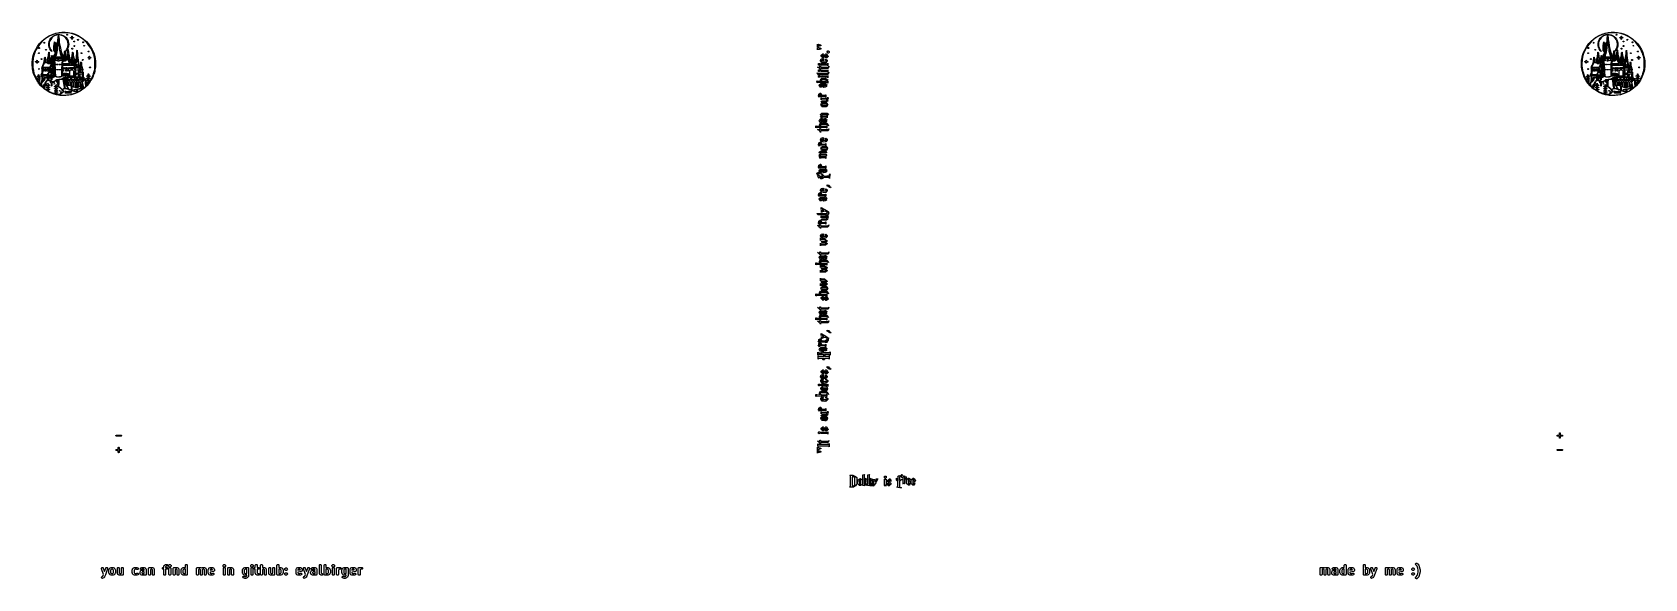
# Model space of a CAD drawing. Extents: x 2.8 to 13.3, y -7.7 to -4.2.
import ezdxf

# ---------------------------------------------------------------- set-up
doc = ezdxf.new("R2010")
doc.units = 0
doc.header["$MEASUREMENT"] = 0
doc.layers.add('BLACK', color=7, linetype='CONTINUOUS')

msp = doc.modelspace()

# ---------------------------------------------------------------- linework, layer by layer
at = {"layer": 'BLACK', "linetype": 'CONTINUOUS'}
for p, q in [((2.902, -4.193), (2.882, -4.203)), ((2.886, -4.197), (2.906, -4.189)), ((2.923, -4.186), (2.902, -4.193)), ((2.906, -4.189), (2.927, -4.182)), ((2.917, -4.196), (2.929, -4.192)), ((2.945, -4.182), (2.923, -4.186)), ((2.928, -4.195), (2.924, -4.196)), ((2.927, -4.182), (2.945, -4.179)), ((2.933, -4.194), (2.928, -4.195)), ((2.929, -4.192), (2.94, -4.191)), ((2.939, -4.194), (2.933, -4.194)), ((2.946, -4.194), (2.939, -4.194)), ((2.94, -4.191), (2.951, -4.191)), ((2.945, -4.179), (2.964, -4.177)), ((2.968, -4.18), (2.945, -4.182)), ((2.951, -4.194), (2.946, -4.194)), ((2.951, -4.191), (2.962, -4.194)), ((2.956, -4.195), (2.951, -4.194)), ((2.961, -4.196), (2.956, -4.195)), ((2.962, -4.194), (2.973, -4.198)), ((2.964, -4.177), (2.984, -4.177)), ((2.976, -4.18), (2.968, -4.18)), ((2.996, -4.18), (2.976, -4.18)), ((2.984, -4.177), (3.005, -4.179)), ((2.995, -4.192), (2.996, -4.191)), ((2.995, -4.193), (2.995, -4.192)), ((2.996, -4.195), (2.995, -4.193)), ((3.015, -4.183), (2.996, -4.18)), ((2.996, -4.191), (2.998, -4.189)), ((2.997, -4.195), (2.996, -4.195)), ((2.998, -4.196), (2.997, -4.195)), ((2.998, -4.189), (2.999, -4.19)), ((3, -4.195), (2.998, -4.196)), ((2.999, -4.19), (2.999, -4.19)), ((2.999, -4.19), (3, -4.192)), ((3, -4.192), (3, -4.193)), ((3, -4.193), (3.001, -4.193)), ((3.001, -4.193), (3, -4.195)), ((3.005, -4.179), (3.025, -4.182)), ((3.033, -4.187), (3.015, -4.183)), ((3.025, -4.182), (3.03, -4.183)), ((3.03, -4.183), (3.05, -4.19)), ((3.052, -4.194), (3.033, -4.187)), ((3.05, -4.19), (3.07, -4.199)), ((3.056, -4.196), (3.052, -4.194)), ((3.074, -4.204), (3.056, -4.196)), ((12.98, -4.193), (12.96, -4.203)), ((12.964, -4.197), (12.984, -4.189)), ((13.001, -4.186), (12.98, -4.193)), ((12.984, -4.189), (13.005, -4.182)), ((12.996, -4.196), (13.007, -4.192)), ((13.023, -4.182), (13.001, -4.186)), ((13.006, -4.195), (13.002, -4.196)), ((13.005, -4.182), (13.023, -4.179)), ((13.011, -4.194), (13.006, -4.195)), ((13.007, -4.192), (13.018, -4.191)), ((13.017, -4.194), (13.011, -4.194)), ((13.024, -4.194), (13.017, -4.194)), ((13.018, -4.191), (13.029, -4.191)), ((13.023, -4.179), (13.042, -4.177)), ((13.046, -4.18), (13.023, -4.182)), ((13.029, -4.194), (13.024, -4.194)), ((13.029, -4.191), (13.041, -4.194)), ((13.034, -4.195), (13.029, -4.194)), ((13.039, -4.196), (13.034, -4.195)), ((13.041, -4.194), (13.051, -4.198)), ((13.042, -4.177), (13.063, -4.177)), ((13.054, -4.18), (13.046, -4.18)), ((13.074, -4.18), (13.054, -4.18)), ((13.063, -4.177), (13.083, -4.179)), ((13.073, -4.193), (13.074, -4.192)), ((13.074, -4.195), (13.073, -4.193)), ((13.093, -4.183), (13.074, -4.18)), ((13.074, -4.191), (13.076, -4.189)), ((13.074, -4.192), (13.074, -4.191)), ((13.075, -4.195), (13.074, -4.195)), ((13.076, -4.196), (13.075, -4.195)), ((13.076, -4.189), (13.077, -4.19)), ((13.078, -4.195), (13.076, -4.196)), ((13.077, -4.19), (13.077, -4.19)), ((13.077, -4.19), (13.078, -4.192)), ((13.078, -4.192), (13.078, -4.193)), ((13.078, -4.193), (13.079, -4.193)), ((13.079, -4.193), (13.078, -4.195)), ((13.083, -4.179), (13.103, -4.182)), ((13.111, -4.187), (13.093, -4.183)), ((13.103, -4.182), (13.108, -4.183)), ((13.108, -4.183), (13.129, -4.19)), ((13.13, -4.194), (13.111, -4.187)), ((13.129, -4.19), (13.148, -4.199)), ((13.135, -4.196), (13.13, -4.194)), ((13.152, -4.204), (13.135, -4.196)), ((2.784, -4.308), (2.794, -4.288)), ((2.793, -4.295), (2.785, -4.316)), ((2.804, -4.275), (2.793, -4.295)), ((2.794, -4.288), (2.805, -4.269)), ((2.818, -4.257), (2.804, -4.275)), ((2.805, -4.269), (2.818, -4.251)), ((2.812, -4.279), (2.814, -4.277)), ((2.812, -4.282), (2.812, -4.279)), ((2.813, -4.283), (2.812, -4.282)), ((2.815, -4.283), (2.813, -4.283)), ((2.814, -4.277), (2.816, -4.277)), ((2.817, -4.282), (2.815, -4.283)), ((2.816, -4.277), (2.818, -4.278)), ((2.818, -4.28), (2.817, -4.282)), ((2.818, -4.251), (2.833, -4.235)), ((2.833, -4.239), (2.818, -4.257)), ((2.818, -4.278), (2.818, -4.28)), ((2.833, -4.235), (2.849, -4.221)), ((2.845, -4.228), (2.833, -4.239)), ((2.863, -4.214), (2.845, -4.228)), ((2.847, -4.244), (2.848, -4.243)), ((2.847, -4.246), (2.847, -4.244)), ((2.848, -4.247), (2.847, -4.246)), ((2.848, -4.243), (2.85, -4.242)), ((2.849, -4.248), (2.848, -4.247)), ((2.849, -4.221), (2.867, -4.208)), ((2.851, -4.247), (2.849, -4.248)), ((2.85, -4.242), (2.851, -4.243)), ((2.851, -4.243), (2.851, -4.243)), ((2.851, -4.243), (2.851, -4.245)), ((2.851, -4.245), (2.852, -4.245)), ((2.852, -4.246), (2.851, -4.247)), ((2.852, -4.245), (2.852, -4.246)), ((2.858, -4.29), (2.859, -4.288)), ((2.859, -4.293), (2.858, -4.29)), ((2.859, -4.288), (2.861, -4.288)), ((2.86, -4.294), (2.859, -4.293)), ((2.862, -4.293), (2.86, -4.294)), ((2.861, -4.288), (2.863, -4.288)), ((2.863, -4.29), (2.862, -4.293)), ((2.882, -4.203), (2.863, -4.214)), ((2.863, -4.288), (2.863, -4.29)), ((2.867, -4.208), (2.886, -4.197)), ((2.878, -4.25), (2.881, -4.238)), ((2.878, -4.262), (2.878, -4.25)), ((2.881, -4.274), (2.878, -4.262)), ((2.881, -4.238), (2.885, -4.227)), ((2.882, -4.244), (2.881, -4.255)), ((2.881, -4.255), (2.882, -4.267)), ((2.885, -4.285), (2.881, -4.274)), ((2.885, -4.233), (2.882, -4.244)), ((2.882, -4.267), (2.885, -4.278)), ((2.885, -4.227), (2.892, -4.216)), ((2.891, -4.223), (2.885, -4.233)), ((2.885, -4.278), (2.89, -4.288)), ((2.892, -4.295), (2.885, -4.285)), ((2.89, -4.288), (2.893, -4.292)), ((2.898, -4.213), (2.891, -4.223)), ((2.892, -4.216), (2.897, -4.21)), ((2.893, -4.297), (2.892, -4.295)), ((2.893, -4.292), (2.896, -4.296)), ((2.896, -4.299), (2.893, -4.297)), ((2.896, -4.296), (2.898, -4.299)), ((2.897, -4.301), (2.896, -4.299)), ((2.897, -4.21), (2.907, -4.202)), ((2.898, -4.3), (2.897, -4.301)), ((2.906, -4.205), (2.898, -4.213)), ((2.898, -4.299), (2.898, -4.3)), ((2.917, -4.199), (2.906, -4.205)), ((2.907, -4.202), (2.917, -4.196)), ((2.911, -4.266), (2.912, -4.264)), ((2.911, -4.268), (2.911, -4.266)), ((2.911, -4.274), (2.911, -4.268)), ((2.911, -4.282), (2.911, -4.274)), ((2.911, -4.283), (2.911, -4.282)), ((2.911, -4.286), (2.911, -4.283)), ((2.912, -4.291), (2.911, -4.286)), ((2.912, -4.263), (2.913, -4.259)), ((2.912, -4.264), (2.912, -4.263)), ((2.912, -4.295), (2.912, -4.291)), ((2.913, -4.297), (2.912, -4.295)), ((2.913, -4.259), (2.914, -4.254)), ((2.914, -4.299), (2.913, -4.297)), ((2.914, -4.249), (2.915, -4.245)), ((2.914, -4.254), (2.914, -4.249)), ((2.915, -4.262), (2.914, -4.266)), ((2.914, -4.266), (2.914, -4.268)), ((2.914, -4.268), (2.916, -4.268)), ((2.915, -4.272), (2.914, -4.274)), ((2.914, -4.274), (2.914, -4.278)), ((2.914, -4.278), (2.914, -4.283)), ((2.914, -4.283), (2.914, -4.289)), ((2.914, -4.289), (2.915, -4.293)), ((2.916, -4.301), (2.914, -4.299)), ((2.915, -4.245), (2.916, -4.241)), ((2.916, -4.259), (2.915, -4.262)), ((2.916, -4.271), (2.915, -4.272)), ((2.915, -4.293), (2.915, -4.296)), ((2.915, -4.296), (2.917, -4.297)), ((2.916, -4.241), (2.916, -4.24)), ((2.916, -4.24), (2.916, -4.24)), ((2.916, -4.24), (2.917, -4.241)), ((2.917, -4.262), (2.916, -4.259)), ((2.916, -4.268), (2.916, -4.268)), ((2.916, -4.268), (2.918, -4.268)), ((2.917, -4.271), (2.916, -4.271)), ((2.919, -4.198), (2.917, -4.199)), ((2.917, -4.241), (2.917, -4.244)), ((2.917, -4.244), (2.918, -4.248)), ((2.918, -4.265), (2.917, -4.262)), ((2.918, -4.271), (2.917, -4.271)), ((2.917, -4.297), (2.917, -4.298)), ((2.917, -4.298), (2.919, -4.3)), ((2.918, -4.248), (2.919, -4.256)), ((2.919, -4.267), (2.918, -4.265)), ((2.918, -4.268), (2.918, -4.267)), ((2.918, -4.267), (2.919, -4.267)), ((2.919, -4.271), (2.918, -4.271)), ((2.924, -4.196), (2.919, -4.198)), ((2.919, -4.256), (2.92, -4.261)), ((2.92, -4.272), (2.919, -4.271)), ((2.919, -4.3), (2.92, -4.3)), ((2.92, -4.261), (2.921, -4.264)), ((2.92, -4.275), (2.92, -4.272)), ((2.92, -4.279), (2.92, -4.275)), ((2.92, -4.286), (2.92, -4.279)), ((2.92, -4.288), (2.92, -4.286)), ((2.92, -4.291), (2.92, -4.288)), ((2.92, -4.296), (2.92, -4.291)), ((2.92, -4.299), (2.92, -4.296)), ((2.92, -4.3), (2.92, -4.299)), ((2.921, -4.264), (2.922, -4.264)), ((2.922, -4.262), (2.923, -4.257)), ((2.922, -4.264), (2.922, -4.262)), ((2.923, -4.257), (2.924, -4.252)), ((2.923, -4.257), (2.923, -4.257)), ((2.926, -4.273), (2.923, -4.273)), ((2.923, -4.273), (2.923, -4.288)), ((2.923, -4.288), (2.923, -4.294)), ((2.923, -4.294), (2.923, -4.299)), ((2.923, -4.299), (2.923, -4.302)), ((2.924, -4.249), (2.925, -4.247)), ((2.924, -4.252), (2.924, -4.249)), ((2.925, -4.263), (2.924, -4.267)), ((2.924, -4.267), (2.924, -4.27)), ((2.924, -4.27), (2.926, -4.271)), ((2.924, -4.301), (2.925, -4.298)), ((2.925, -4.247), (2.926, -4.245)), ((2.926, -4.26), (2.925, -4.263)), ((2.925, -4.298), (2.926, -4.293)), ((2.927, -4.3), (2.925, -4.305)), ((2.926, -4.245), (2.927, -4.246)), ((2.927, -4.263), (2.926, -4.26)), ((2.926, -4.271), (2.927, -4.271)), ((2.927, -4.273), (2.926, -4.273)), ((2.926, -4.293), (2.927, -4.29)), ((2.927, -4.246), (2.928, -4.248)), ((2.928, -4.265), (2.927, -4.263)), ((2.927, -4.271), (2.929, -4.27)), ((2.929, -4.274), (2.927, -4.273)), ((2.927, -4.29), (2.929, -4.283)), ((2.929, -4.295), (2.927, -4.3)), ((2.928, -4.248), (2.928, -4.251)), ((2.928, -4.251), (2.929, -4.255)), ((2.929, -4.268), (2.928, -4.265)), ((2.928, -4.305), (2.929, -4.299)), ((2.929, -4.255), (2.929, -4.26)), ((2.929, -4.26), (2.93, -4.263)), ((2.929, -4.27), (2.929, -4.268)), ((2.93, -4.274), (2.929, -4.274)), ((2.929, -4.283), (2.93, -4.279)), ((2.93, -4.293), (2.929, -4.295)), ((2.929, -4.299), (2.93, -4.295)), ((2.93, -4.263), (2.931, -4.266)), ((2.93, -4.276), (2.93, -4.274)), ((2.93, -4.279), (2.93, -4.276)), ((2.93, -4.295), (2.93, -4.292)), ((2.93, -4.292), (2.93, -4.292)), ((2.93, -4.292), (2.93, -4.293)), ((2.931, -4.266), (2.932, -4.266)), ((2.933, -4.294), (2.931, -4.306)), ((2.932, -4.264), (2.933, -4.261)), ((2.932, -4.266), (2.932, -4.264)), ((2.933, -4.261), (2.934, -4.255)), ((2.934, -4.28), (2.933, -4.294)), ((2.934, -4.255), (2.935, -4.248)), ((2.936, -4.265), (2.934, -4.28)), ((2.935, -4.248), (2.936, -4.241)), ((2.936, -4.241), (2.937, -4.233)), ((2.937, -4.258), (2.936, -4.265)), ((2.937, -4.233), (2.938, -4.225)), ((2.938, -4.25), (2.937, -4.258)), ((2.938, -4.225), (2.939, -4.217)), ((2.939, -4.243), (2.938, -4.25)), ((2.939, -4.213), (2.94, -4.206)), ((2.939, -4.217), (2.939, -4.213)), ((2.94, -4.236), (2.939, -4.243)), ((2.94, -4.206), (2.941, -4.201)), ((2.941, -4.225), (2.94, -4.23)), ((2.94, -4.23), (2.94, -4.236)), ((2.941, -4.201), (2.941, -4.199)), ((2.941, -4.199), (2.942, -4.199)), ((2.942, -4.223), (2.941, -4.225)), ((2.942, -4.199), (2.942, -4.201)), ((2.942, -4.201), (2.943, -4.205)), ((2.942, -4.224), (2.942, -4.222)), ((2.942, -4.222), (2.942, -4.223)), ((2.943, -4.228), (2.942, -4.224)), ((2.943, -4.205), (2.944, -4.212)), ((2.943, -4.234), (2.943, -4.228)), ((2.944, -4.241), (2.943, -4.234)), ((2.944, -4.212), (2.945, -4.222)), ((2.945, -4.249), (2.944, -4.241)), ((2.945, -4.222), (2.945, -4.223)), ((2.945, -4.223), (2.947, -4.243)), ((2.946, -4.257), (2.945, -4.249)), ((2.947, -4.264), (2.946, -4.257)), ((2.947, -4.243), (2.95, -4.261)), ((2.948, -4.271), (2.947, -4.264)), ((2.949, -4.285), (2.948, -4.271)), ((2.951, -4.298), (2.949, -4.285)), ((2.95, -4.261), (2.954, -4.278)), ((2.952, -4.301), (2.951, -4.298)), ((2.954, -4.278), (2.957, -4.294)), ((2.955, -4.298), (2.954, -4.297)), ((2.954, -4.297), (2.954, -4.298)), ((2.954, -4.298), (2.954, -4.299)), ((2.954, -4.299), (2.955, -4.305)), ((2.956, -4.301), (2.955, -4.298)), ((2.957, -4.294), (2.961, -4.308)), ((2.964, -4.197), (2.961, -4.196)), ((2.975, -4.202), (2.964, -4.197)), ((2.973, -4.198), (2.983, -4.204)), ((2.984, -4.209), (2.975, -4.202)), ((2.981, -4.302), (2.982, -4.298)), ((2.982, -4.298), (2.983, -4.297)), ((2.983, -4.204), (2.991, -4.212)), ((2.983, -4.297), (2.984, -4.298)), ((2.992, -4.218), (2.984, -4.209)), ((2.984, -4.298), (2.984, -4.301)), ((2.989, -4.299), (2.991, -4.296)), ((2.989, -4.3), (2.989, -4.299)), ((2.991, -4.3), (2.989, -4.3)), ((2.991, -4.212), (2.998, -4.221)), ((2.991, -4.296), (2.994, -4.291)), ((2.992, -4.298), (2.991, -4.3)), ((2.996, -4.224), (2.992, -4.218)), ((2.995, -4.295), (2.992, -4.298)), ((2.994, -4.291), (3, -4.281)), ((2.998, -4.29), (2.995, -4.295)), ((3.001, -4.232), (2.996, -4.224)), ((2.998, -4.221), (3.004, -4.232)), ((3.001, -4.285), (2.998, -4.29)), ((3, -4.281), (3.003, -4.27)), ((3.003, -4.242), (3.001, -4.232)), ((3.003, -4.28), (3.001, -4.285)), ((3.001, -4.31), (3.002, -4.3)), ((3.002, -4.295), (3.003, -4.291)), ((3.002, -4.3), (3.002, -4.295)), ((3.005, -4.252), (3.003, -4.242)), ((3.003, -4.27), (3.005, -4.259)), ((3.005, -4.275), (3.003, -4.28)), ((3.003, -4.291), (3.003, -4.289)), ((3.003, -4.289), (3.004, -4.289)), ((3.004, -4.232), (3.005, -4.236)), ((3.004, -4.289), (3.004, -4.29)), ((3.004, -4.29), (3.005, -4.293)), ((3.005, -4.236), (3.007, -4.245)), ((3.005, -4.259), (3.005, -4.252)), ((3.007, -4.266), (3.005, -4.275)), ((3.005, -4.293), (3.005, -4.298)), ((3.005, -4.298), (3.006, -4.301)), ((3.006, -4.301), (3.007, -4.311)), ((3.007, -4.245), (3.008, -4.256)), ((3.008, -4.256), (3.007, -4.266)), ((3.019, -4.213), (3.02, -4.212)), ((3.02, -4.214), (3.019, -4.213)), ((3.02, -4.212), (3.022, -4.212)), ((3.022, -4.214), (3.02, -4.214)), ((3.022, -4.212), (3.026, -4.211)), ((3.025, -4.215), (3.022, -4.214)), ((3.027, -4.217), (3.025, -4.215)), ((3.026, -4.211), (3.028, -4.208)), ((3.029, -4.221), (3.027, -4.217)), ((3.028, -4.206), (3.029, -4.203)), ((3.028, -4.208), (3.028, -4.206)), ((3.028, -4.284), (3.029, -4.281)), ((3.029, -4.285), (3.028, -4.284)), ((3.029, -4.203), (3.029, -4.202)), ((3.029, -4.202), (3.03, -4.202)), ((3.03, -4.225), (3.029, -4.221)), ((3.029, -4.281), (3.031, -4.28)), ((3.031, -4.286), (3.029, -4.285)), ((3.03, -4.202), (3.031, -4.204)), ((3.031, -4.221), (3.03, -4.225)), ((3.031, -4.204), (3.032, -4.208)), ((3.032, -4.216), (3.031, -4.22)), ((3.031, -4.22), (3.031, -4.221)), ((3.031, -4.28), (3.033, -4.281)), ((3.033, -4.286), (3.031, -4.286)), ((3.032, -4.208), (3.035, -4.211)), ((3.034, -4.215), (3.032, -4.216)), ((3.033, -4.281), (3.034, -4.284)), ((3.034, -4.284), (3.033, -4.286)), ((3.037, -4.214), (3.034, -4.215)), ((3.035, -4.211), (3.038, -4.212)), ((3.039, -4.214), (3.037, -4.214)), ((3.038, -4.212), (3.04, -4.212)), ((3.04, -4.213), (3.039, -4.214)), ((3.04, -4.212), (3.04, -4.213)), ((3.041, -4.238), (3.041, -4.235)), ((3.041, -4.235), (3.042, -4.235)), ((3.042, -4.239), (3.041, -4.238)), ((3.042, -4.235), (3.044, -4.234)), ((3.044, -4.24), (3.042, -4.239)), ((3.042, -4.267), (3.043, -4.265)), ((3.043, -4.269), (3.042, -4.267)), ((3.043, -4.265), (3.044, -4.264)), ((3.044, -4.27), (3.043, -4.269)), ((3.044, -4.234), (3.046, -4.235)), ((3.046, -4.239), (3.044, -4.24)), ((3.044, -4.264), (3.046, -4.264)), ((3.046, -4.269), (3.044, -4.27)), ((3.046, -4.235), (3.047, -4.237)), ((3.047, -4.237), (3.046, -4.239)), ((3.046, -4.264), (3.046, -4.265)), ((3.046, -4.265), (3.047, -4.267)), ((3.047, -4.267), (3.046, -4.269)), ((3.047, -4.237), (3.047, -4.237)), ((3.061, -4.302), (3.062, -4.298)), ((3.062, -4.295), (3.063, -4.294)), ((3.062, -4.298), (3.062, -4.295)), ((3.063, -4.294), (3.063, -4.295)), ((3.063, -4.295), (3.064, -4.298)), ((3.064, -4.298), (3.064, -4.303)), ((3.066, -4.225), (3.067, -4.223)), ((3.066, -4.226), (3.066, -4.225)), ((3.067, -4.226), (3.066, -4.226)), ((3.067, -4.223), (3.068, -4.222)), ((3.068, -4.228), (3.067, -4.226)), ((3.068, -4.222), (3.07, -4.223)), ((3.069, -4.228), (3.068, -4.23)), ((3.068, -4.229), (3.068, -4.228)), ((3.068, -4.23), (3.068, -4.229)), ((3.07, -4.227), (3.069, -4.228)), ((3.07, -4.199), (3.089, -4.21)), ((3.07, -4.223), (3.071, -4.224)), ((3.071, -4.226), (3.07, -4.227)), ((3.071, -4.224), (3.072, -4.225)), ((3.072, -4.226), (3.071, -4.226)), ((3.072, -4.225), (3.072, -4.226)), ((3.09, -4.214), (3.074, -4.204)), ((3.089, -4.21), (3.106, -4.223)), ((3.105, -4.225), (3.09, -4.214)), ((3.099, -4.241), (3.1, -4.24)), ((3.099, -4.243), (3.099, -4.241)), ((3.1, -4.244), (3.099, -4.243)), ((3.1, -4.24), (3.102, -4.239)), ((3.102, -4.245), (3.1, -4.244)), ((3.102, -4.239), (3.104, -4.24)), ((3.104, -4.244), (3.102, -4.245)), ((3.104, -4.24), (3.105, -4.242)), ((3.105, -4.242), (3.104, -4.244)), ((3.12, -4.239), (3.105, -4.225)), ((3.105, -4.242), (3.105, -4.242)), ((3.106, -4.223), (3.123, -4.237)), ((3.106, -4.264), (3.107, -4.263)), ((3.107, -4.266), (3.106, -4.264)), ((3.107, -4.263), (3.109, -4.262)), ((3.109, -4.267), (3.107, -4.266)), ((3.109, -4.262), (3.11, -4.263)), ((3.11, -4.266), (3.109, -4.267)), ((3.11, -4.263), (3.111, -4.264)), ((3.111, -4.264), (3.11, -4.266)), ((3.125, -4.244), (3.12, -4.239)), ((3.123, -4.237), (3.137, -4.253)), ((3.14, -4.262), (3.125, -4.244)), ((3.135, -4.301), (3.136, -4.3)), ((3.136, -4.3), (3.138, -4.299)), ((3.137, -4.253), (3.15, -4.271)), ((3.138, -4.299), (3.14, -4.3)), ((3.152, -4.28), (3.14, -4.262)), ((3.14, -4.3), (3.141, -4.302)), ((3.15, -4.271), (3.161, -4.289)), ((3.162, -4.299), (3.152, -4.28)), ((3.161, -4.289), (3.167, -4.301)), ((3.17, -4.32), (3.162, -4.299)), ((7.878, -4.271), (7.878, -4.254)), ((7.878, -4.254), (7.879, -4.256)), ((7.879, -4.27), (7.878, -4.271)), ((7.878, -4.292), (7.878, -4.275)), ((7.878, -4.275), (7.879, -4.276)), ((7.879, -4.291), (7.878, -4.292)), ((7.879, -4.256), (7.881, -4.256)), ((7.88, -4.269), (7.879, -4.27)), ((7.879, -4.276), (7.881, -4.277)), ((7.88, -4.29), (7.879, -4.291)), ((7.882, -4.268), (7.88, -4.269)), ((7.882, -4.289), (7.88, -4.29)), ((7.881, -4.256), (7.884, -4.257)), ((7.881, -4.277), (7.884, -4.277)), ((7.884, -4.268), (7.882, -4.268)), ((7.884, -4.289), (7.882, -4.289)), ((7.884, -4.256), (7.883, -4.256)), ((7.883, -4.256), (7.884, -4.256)), ((7.884, -4.277), (7.883, -4.277)), ((7.883, -4.277), (7.884, -4.277)), ((7.884, -4.257), (7.884, -4.256)), ((7.884, -4.256), (7.886, -4.256)), ((7.884, -4.256), (7.885, -4.256)), ((7.885, -4.256), (7.884, -4.256)), ((7.887, -4.268), (7.884, -4.268)), ((7.884, -4.277), (7.884, -4.277)), ((7.884, -4.277), (7.886, -4.277)), ((7.884, -4.277), (7.885, -4.277)), ((7.885, -4.277), (7.884, -4.277)), ((7.887, -4.289), (7.884, -4.289)), ((7.886, -4.256), (7.89, -4.257)), ((7.886, -4.277), (7.89, -4.278)), ((7.889, -4.268), (7.887, -4.268)), ((7.889, -4.289), (7.887, -4.289)), ((7.893, -4.266), (7.889, -4.268)), ((7.893, -4.287), (7.889, -4.289)), ((7.89, -4.257), (7.894, -4.258)), ((7.89, -4.278), (7.894, -4.279)), ((7.897, -4.265), (7.893, -4.266)), ((7.897, -4.286), (7.893, -4.287)), ((7.894, -4.258), (7.898, -4.259)), ((7.894, -4.279), (7.898, -4.28)), ((7.901, -4.265), (7.897, -4.265)), ((7.901, -4.286), (7.897, -4.286)), ((7.898, -4.259), (7.901, -4.26)), ((7.898, -4.28), (7.901, -4.281)), ((7.901, -4.26), (7.901, -4.265)), ((7.901, -4.281), (7.901, -4.286)), ((7.944, -4.301), (7.945, -4.299)), ((7.945, -4.299), (7.945, -4.297)), ((7.945, -4.297), (7.951, -4.297)), ((7.951, -4.297), (7.951, -4.299)), ((7.951, -4.299), (7.952, -4.3)), ((7.952, -4.3), (7.954, -4.301)), ((12.863, -4.308), (12.872, -4.288)), ((12.871, -4.295), (12.863, -4.316)), ((12.882, -4.275), (12.871, -4.295)), ((12.872, -4.288), (12.883, -4.269)), ((12.896, -4.257), (12.882, -4.275)), ((12.883, -4.269), (12.896, -4.251)), ((12.891, -4.279), (12.893, -4.277)), ((12.891, -4.282), (12.891, -4.279)), ((12.891, -4.283), (12.891, -4.282)), ((12.893, -4.283), (12.891, -4.283)), ((12.893, -4.277), (12.894, -4.277)), ((12.895, -4.282), (12.893, -4.283)), ((12.894, -4.277), (12.896, -4.278)), ((12.896, -4.28), (12.895, -4.282)), ((12.896, -4.251), (12.911, -4.235)), ((12.911, -4.239), (12.896, -4.257)), ((12.896, -4.278), (12.896, -4.28)), ((12.911, -4.235), (12.927, -4.221)), ((12.923, -4.228), (12.911, -4.239)), ((12.941, -4.214), (12.923, -4.228)), ((12.925, -4.246), (12.926, -4.244)), ((12.926, -4.247), (12.925, -4.246)), ((12.926, -4.243), (12.928, -4.242)), ((12.926, -4.244), (12.926, -4.243)), ((12.927, -4.248), (12.926, -4.247)), ((12.927, -4.221), (12.945, -4.208)), ((12.929, -4.247), (12.927, -4.248)), ((12.928, -4.242), (12.929, -4.243)), ((12.929, -4.243), (12.929, -4.243)), ((12.929, -4.243), (12.929, -4.245)), ((12.929, -4.245), (12.93, -4.245)), ((12.93, -4.246), (12.929, -4.247)), ((12.93, -4.245), (12.93, -4.246)), ((12.936, -4.29), (12.937, -4.288)), ((12.937, -4.293), (12.936, -4.29)), ((12.937, -4.288), (12.939, -4.288)), ((12.938, -4.294), (12.937, -4.293)), ((12.94, -4.293), (12.938, -4.294)), ((12.939, -4.288), (12.941, -4.288)), ((12.941, -4.29), (12.94, -4.293)), ((12.96, -4.203), (12.941, -4.214)), ((12.941, -4.288), (12.941, -4.29)), ((12.945, -4.208), (12.964, -4.197)), ((12.957, -4.25), (12.959, -4.238)), ((12.957, -4.262), (12.957, -4.25)), ((12.959, -4.274), (12.957, -4.262)), ((12.959, -4.238), (12.963, -4.227)), ((12.96, -4.244), (12.959, -4.255)), ((12.959, -4.255), (12.96, -4.267)), ((12.963, -4.285), (12.959, -4.274)), ((12.964, -4.233), (12.96, -4.244)), ((12.96, -4.267), (12.963, -4.278)), ((12.963, -4.227), (12.97, -4.216)), ((12.963, -4.278), (12.968, -4.288)), ((12.97, -4.295), (12.963, -4.285)), ((12.969, -4.223), (12.964, -4.233)), ((12.968, -4.288), (12.971, -4.292)), ((12.976, -4.213), (12.969, -4.223)), ((12.97, -4.216), (12.975, -4.21)), ((12.971, -4.297), (12.97, -4.295)), ((12.971, -4.292), (12.974, -4.296)), ((12.974, -4.299), (12.971, -4.297)), ((12.974, -4.296), (12.976, -4.299)), ((12.976, -4.301), (12.974, -4.299)), ((12.975, -4.21), (12.985, -4.202)), ((12.985, -4.205), (12.976, -4.213)), ((12.976, -4.299), (12.976, -4.3)), ((12.976, -4.3), (12.976, -4.301)), ((12.985, -4.202), (12.996, -4.196)), ((12.995, -4.199), (12.985, -4.205)), ((12.989, -4.266), (12.99, -4.264)), ((12.989, -4.268), (12.989, -4.266)), ((12.989, -4.274), (12.989, -4.268)), ((12.989, -4.282), (12.989, -4.274)), ((12.989, -4.283), (12.989, -4.282)), ((12.989, -4.286), (12.989, -4.283)), ((12.99, -4.291), (12.989, -4.286)), ((12.99, -4.263), (12.991, -4.259)), ((12.99, -4.264), (12.99, -4.263)), ((12.99, -4.295), (12.99, -4.291)), ((12.991, -4.297), (12.99, -4.295)), ((12.991, -4.259), (12.992, -4.254)), ((12.992, -4.299), (12.991, -4.297)), ((12.992, -4.249), (12.993, -4.245)), ((12.992, -4.254), (12.992, -4.249)), ((12.993, -4.262), (12.992, -4.266)), ((12.992, -4.266), (12.992, -4.268)), ((12.992, -4.268), (12.994, -4.268)), ((12.993, -4.274), (12.992, -4.278)), ((12.992, -4.278), (12.992, -4.283)), ((12.992, -4.283), (12.992, -4.289)), ((12.992, -4.289), (12.993, -4.293)), ((12.994, -4.301), (12.992, -4.299)), ((12.993, -4.245), (12.994, -4.241)), ((12.994, -4.259), (12.993, -4.262)), ((12.994, -4.271), (12.993, -4.272)), ((12.993, -4.272), (12.993, -4.274)), ((12.993, -4.293), (12.994, -4.296)), ((12.994, -4.241), (12.994, -4.24)), ((12.994, -4.24), (12.994, -4.24)), ((12.994, -4.24), (12.995, -4.241)), ((12.995, -4.262), (12.994, -4.259)), ((12.994, -4.268), (12.994, -4.268)), ((12.994, -4.268), (12.996, -4.268)), ((12.995, -4.271), (12.994, -4.271)), ((12.994, -4.296), (12.995, -4.297)), ((12.998, -4.198), (12.995, -4.199)), ((12.995, -4.241), (12.996, -4.244)), ((12.996, -4.265), (12.995, -4.262)), ((12.996, -4.271), (12.995, -4.271)), ((12.995, -4.297), (12.995, -4.298)), ((12.995, -4.298), (12.997, -4.3)), ((12.996, -4.244), (12.996, -4.248)), ((12.996, -4.248), (12.997, -4.256)), ((12.997, -4.267), (12.996, -4.265)), ((12.996, -4.268), (12.997, -4.267)), ((12.997, -4.271), (12.996, -4.271)), ((12.997, -4.256), (12.998, -4.261)), ((12.997, -4.267), (12.997, -4.267)), ((12.998, -4.272), (12.997, -4.271)), ((12.997, -4.3), (12.998, -4.3)), ((13.002, -4.196), (12.998, -4.198)), ((12.998, -4.261), (12.999, -4.264)), ((12.998, -4.275), (12.998, -4.272)), ((12.998, -4.279), (12.998, -4.275)), ((12.998, -4.286), (12.998, -4.279)), ((12.998, -4.288), (12.998, -4.286)), ((12.998, -4.291), (12.998, -4.288)), ((12.998, -4.296), (12.998, -4.291)), ((12.998, -4.299), (12.998, -4.296)), ((12.998, -4.3), (12.998, -4.299)), ((12.999, -4.264), (13, -4.264)), ((13, -4.264), (13.001, -4.262)), ((13.001, -4.257), (13.002, -4.252)), ((13.001, -4.262), (13.001, -4.257)), ((13.001, -4.257), (13.001, -4.257)), ((13.005, -4.273), (13.001, -4.273)), ((13.001, -4.273), (13.001, -4.288)), ((13.001, -4.288), (13.001, -4.294)), ((13.001, -4.294), (13.001, -4.299)), ((13.001, -4.299), (13.001, -4.302)), ((13.002, -4.252), (13.003, -4.249)), ((13.003, -4.263), (13.002, -4.267)), ((13.002, -4.267), (13.003, -4.27)), ((13.002, -4.301), (13.003, -4.298)), ((13.003, -4.247), (13.004, -4.245)), ((13.003, -4.249), (13.003, -4.247)), ((13.004, -4.26), (13.003, -4.263)), ((13.003, -4.27), (13.004, -4.271)), ((13.003, -4.298), (13.004, -4.293)), ((13.004, -4.245), (13.005, -4.246)), ((13.005, -4.263), (13.004, -4.26)), ((13.004, -4.271), (13.005, -4.271)), ((13.004, -4.293), (13.005, -4.29)), ((13.005, -4.3), (13.004, -4.305)), ((13.005, -4.246), (13.006, -4.248)), ((13.006, -4.265), (13.005, -4.263)), ((13.005, -4.271), (13.007, -4.27)), ((13.007, -4.274), (13.005, -4.273)), ((13.005, -4.273), (13.005, -4.273)), ((13.005, -4.29), (13.007, -4.283)), ((13.007, -4.295), (13.005, -4.3)), ((13.006, -4.248), (13.006, -4.251)), ((13.006, -4.251), (13.007, -4.255)), ((13.007, -4.268), (13.006, -4.265)), ((13.006, -4.305), (13.007, -4.299)), ((13.007, -4.255), (13.008, -4.26)), ((13.007, -4.27), (13.007, -4.268)), ((13.008, -4.274), (13.007, -4.274)), ((13.007, -4.283), (13.008, -4.279)), ((13.008, -4.293), (13.007, -4.295)), ((13.007, -4.299), (13.008, -4.295)), ((13.008, -4.26), (13.008, -4.263)), ((13.008, -4.263), (13.009, -4.266)), ((13.008, -4.276), (13.008, -4.274)), ((13.008, -4.279), (13.008, -4.276)), ((13.008, -4.295), (13.008, -4.292)), ((13.008, -4.292), (13.008, -4.292)), ((13.008, -4.292), (13.008, -4.293)), ((13.009, -4.266), (13.01, -4.266)), ((13.011, -4.294), (13.009, -4.306)), ((13.01, -4.264), (13.011, -4.261)), ((13.01, -4.266), (13.01, -4.264)), ((13.011, -4.261), (13.012, -4.255)), ((13.013, -4.28), (13.011, -4.294)), ((13.012, -4.255), (13.013, -4.248)), ((13.013, -4.248), (13.014, -4.241)), ((13.014, -4.265), (13.013, -4.28)), ((13.014, -4.241), (13.015, -4.233)), ((13.015, -4.258), (13.014, -4.265)), ((13.015, -4.233), (13.016, -4.225)), ((13.016, -4.25), (13.015, -4.258)), ((13.016, -4.225), (13.017, -4.217)), ((13.017, -4.243), (13.016, -4.25)), ((13.017, -4.213), (13.018, -4.206)), ((13.017, -4.217), (13.017, -4.213)), ((13.018, -4.236), (13.017, -4.243)), ((13.018, -4.206), (13.019, -4.201)), ((13.019, -4.23), (13.018, -4.236)), ((13.019, -4.201), (13.019, -4.199)), ((13.019, -4.199), (13.02, -4.199)), ((13.02, -4.223), (13.019, -4.225)), ((13.019, -4.225), (13.019, -4.23)), ((13.02, -4.199), (13.021, -4.201)), ((13.02, -4.224), (13.02, -4.222)), ((13.02, -4.222), (13.02, -4.223)), ((13.021, -4.228), (13.02, -4.224)), ((13.021, -4.201), (13.021, -4.205)), ((13.021, -4.205), (13.022, -4.212)), ((13.022, -4.234), (13.021, -4.228)), ((13.022, -4.212), (13.023, -4.222)), ((13.022, -4.241), (13.022, -4.234)), ((13.023, -4.249), (13.022, -4.241)), ((13.023, -4.222), (13.023, -4.223)), ((13.023, -4.223), (13.026, -4.243)), ((13.024, -4.257), (13.023, -4.249)), ((13.025, -4.264), (13.024, -4.257)), ((13.026, -4.271), (13.025, -4.264)), ((13.026, -4.243), (13.028, -4.261)), ((13.028, -4.285), (13.026, -4.271)), ((13.028, -4.261), (13.032, -4.278)), ((13.03, -4.298), (13.028, -4.285)), ((13.03, -4.301), (13.03, -4.298)), ((13.032, -4.278), (13.035, -4.294)), ((13.033, -4.298), (13.032, -4.297)), ((13.032, -4.297), (13.032, -4.298)), ((13.032, -4.298), (13.032, -4.299)), ((13.032, -4.299), (13.033, -4.305)), ((13.034, -4.301), (13.033, -4.298)), ((13.035, -4.294), (13.039, -4.308)), ((13.042, -4.197), (13.039, -4.196)), ((13.053, -4.202), (13.042, -4.197)), ((13.051, -4.198), (13.061, -4.204)), ((13.063, -4.209), (13.053, -4.202)), ((13.059, -4.302), (13.06, -4.298)), ((13.06, -4.298), (13.061, -4.297)), ((13.061, -4.204), (13.069, -4.212)), ((13.061, -4.297), (13.062, -4.298)), ((13.062, -4.298), (13.062, -4.301)), ((13.07, -4.218), (13.063, -4.209)), ((13.067, -4.299), (13.069, -4.296)), ((13.067, -4.3), (13.067, -4.299)), ((13.069, -4.3), (13.067, -4.3)), ((13.069, -4.212), (13.076, -4.221)), ((13.069, -4.296), (13.072, -4.291)), ((13.07, -4.298), (13.069, -4.3)), ((13.075, -4.224), (13.07, -4.218)), ((13.073, -4.295), (13.07, -4.298)), ((13.072, -4.291), (13.078, -4.281)), ((13.076, -4.29), (13.073, -4.295)), ((13.079, -4.232), (13.075, -4.224)), ((13.076, -4.221), (13.082, -4.232)), ((13.079, -4.285), (13.076, -4.29)), ((13.078, -4.281), (13.081, -4.27)), ((13.082, -4.242), (13.079, -4.232)), ((13.081, -4.28), (13.079, -4.285)), ((13.079, -4.31), (13.08, -4.3)), ((13.08, -4.295), (13.081, -4.291)), ((13.08, -4.3), (13.08, -4.295)), ((13.081, -4.27), (13.083, -4.259)), ((13.083, -4.275), (13.081, -4.28)), ((13.081, -4.291), (13.082, -4.289)), ((13.082, -4.232), (13.083, -4.236)), ((13.083, -4.252), (13.082, -4.242)), ((13.082, -4.289), (13.082, -4.289)), ((13.082, -4.289), (13.082, -4.29)), ((13.082, -4.29), (13.083, -4.293)), ((13.083, -4.236), (13.085, -4.245)), ((13.083, -4.259), (13.083, -4.252)), ((13.085, -4.266), (13.083, -4.275)), ((13.083, -4.293), (13.083, -4.298)), ((13.083, -4.298), (13.084, -4.301)), ((13.084, -4.301), (13.085, -4.311)), ((13.085, -4.245), (13.086, -4.256)), ((13.086, -4.256), (13.085, -4.266)), ((13.097, -4.213), (13.098, -4.212)), ((13.098, -4.214), (13.097, -4.213)), ((13.098, -4.212), (13.1, -4.212)), ((13.1, -4.214), (13.098, -4.214)), ((13.1, -4.212), (13.104, -4.211)), ((13.103, -4.215), (13.1, -4.214)), ((13.105, -4.217), (13.103, -4.215)), ((13.104, -4.211), (13.106, -4.208)), ((13.107, -4.221), (13.105, -4.217)), ((13.106, -4.206), (13.107, -4.203)), ((13.106, -4.208), (13.106, -4.206)), ((13.106, -4.284), (13.107, -4.281)), ((13.107, -4.285), (13.106, -4.284)), ((13.107, -4.203), (13.108, -4.202)), ((13.108, -4.225), (13.107, -4.221)), ((13.107, -4.281), (13.109, -4.28)), ((13.109, -4.286), (13.107, -4.285)), ((13.108, -4.202), (13.109, -4.202)), ((13.109, -4.221), (13.108, -4.225)), ((13.109, -4.202), (13.109, -4.204)), ((13.109, -4.204), (13.11, -4.208)), ((13.11, -4.216), (13.109, -4.22)), ((13.109, -4.22), (13.109, -4.221)), ((13.109, -4.28), (13.111, -4.281)), ((13.111, -4.286), (13.109, -4.286)), ((13.11, -4.208), (13.113, -4.211)), ((13.112, -4.215), (13.11, -4.216)), ((13.111, -4.281), (13.112, -4.284)), ((13.112, -4.284), (13.111, -4.286)), ((13.115, -4.214), (13.112, -4.215)), ((13.113, -4.211), (13.116, -4.212)), ((13.117, -4.214), (13.115, -4.214)), ((13.116, -4.212), (13.118, -4.212)), ((13.119, -4.213), (13.117, -4.214)), ((13.118, -4.212), (13.119, -4.213)), ((13.12, -4.235), (13.122, -4.234)), ((13.12, -4.238), (13.12, -4.235)), ((13.12, -4.235), (13.12, -4.235)), ((13.12, -4.239), (13.12, -4.238)), ((13.122, -4.24), (13.12, -4.239)), ((13.12, -4.267), (13.121, -4.265)), ((13.121, -4.269), (13.12, -4.267)), ((13.121, -4.265), (13.123, -4.264)), ((13.122, -4.27), (13.121, -4.269)), ((13.122, -4.234), (13.124, -4.235)), ((13.124, -4.239), (13.122, -4.24)), ((13.124, -4.269), (13.122, -4.27)), ((13.123, -4.264), (13.124, -4.264)), ((13.124, -4.235), (13.125, -4.237)), ((13.125, -4.237), (13.124, -4.239)), ((13.124, -4.264), (13.124, -4.265)), ((13.124, -4.265), (13.125, -4.267)), ((13.125, -4.267), (13.124, -4.269)), ((13.125, -4.237), (13.125, -4.237)), ((13.14, -4.298), (13.141, -4.295)), ((13.14, -4.302), (13.14, -4.298)), ((13.141, -4.295), (13.141, -4.294)), ((13.141, -4.294), (13.141, -4.295)), ((13.141, -4.295), (13.142, -4.298)), ((13.142, -4.298), (13.142, -4.303)), ((13.144, -4.225), (13.145, -4.223)), ((13.145, -4.226), (13.144, -4.225)), ((13.145, -4.223), (13.147, -4.222)), ((13.146, -4.228), (13.145, -4.226)), ((13.145, -4.226), (13.145, -4.226)), ((13.146, -4.229), (13.146, -4.228)), ((13.147, -4.23), (13.146, -4.229)), ((13.147, -4.222), (13.148, -4.223)), ((13.148, -4.227), (13.147, -4.228)), ((13.147, -4.228), (13.147, -4.23)), ((13.148, -4.199), (13.167, -4.21)), ((13.148, -4.223), (13.149, -4.224)), ((13.149, -4.226), (13.148, -4.227)), ((13.149, -4.224), (13.15, -4.225)), ((13.15, -4.226), (13.149, -4.226)), ((13.15, -4.225), (13.15, -4.226)), ((13.168, -4.214), (13.152, -4.204)), ((13.167, -4.21), (13.185, -4.223)), ((13.183, -4.225), (13.168, -4.214)), ((13.178, -4.24), (13.18, -4.239)), ((13.178, -4.241), (13.178, -4.24)), ((13.178, -4.243), (13.178, -4.241)), ((13.178, -4.244), (13.178, -4.243)), ((13.18, -4.245), (13.178, -4.244)), ((13.18, -4.239), (13.182, -4.24)), ((13.182, -4.244), (13.18, -4.245)), ((13.182, -4.24), (13.183, -4.242)), ((13.183, -4.242), (13.182, -4.244)), ((13.198, -4.239), (13.183, -4.225)), ((13.183, -4.242), (13.183, -4.242)), ((13.184, -4.264), (13.185, -4.263)), ((13.185, -4.266), (13.184, -4.264)), ((13.185, -4.223), (13.201, -4.237)), ((13.185, -4.263), (13.187, -4.262)), ((13.187, -4.267), (13.185, -4.266)), ((13.187, -4.262), (13.188, -4.263)), ((13.188, -4.266), (13.187, -4.267)), ((13.188, -4.263), (13.189, -4.264)), ((13.189, -4.264), (13.188, -4.266)), ((13.203, -4.244), (13.198, -4.239)), ((13.201, -4.237), (13.215, -4.253)), ((13.218, -4.262), (13.203, -4.244)), ((13.214, -4.3), (13.216, -4.299)), ((13.214, -4.301), (13.214, -4.3)), ((13.215, -4.253), (13.228, -4.271)), ((13.216, -4.299), (13.218, -4.3)), ((13.23, -4.28), (13.218, -4.262)), ((13.218, -4.3), (13.219, -4.302)), ((13.228, -4.271), (13.239, -4.289)), ((13.24, -4.299), (13.23, -4.28)), ((13.239, -4.289), (13.245, -4.301)), ((13.248, -4.32), (13.24, -4.299)), ((2.771, -4.369), (2.772, -4.359)), ((2.771, -4.381), (2.771, -4.369)), ((2.771, -4.387), (2.771, -4.381)), ((2.771, -4.393), (2.771, -4.387)), ((2.772, -4.405), (2.771, -4.393)), ((2.772, -4.359), (2.773, -4.351)), ((2.773, -4.416), (2.772, -4.405)), ((2.773, -4.351), (2.777, -4.329)), ((2.776, -4.352), (2.774, -4.363)), ((2.774, -4.363), (2.774, -4.375)), ((2.774, -4.375), (2.774, -4.387)), ((2.774, -4.387), (2.774, -4.398)), ((2.774, -4.398), (2.775, -4.407)), ((2.777, -4.343), (2.776, -4.352)), ((2.777, -4.329), (2.784, -4.308)), ((2.778, -4.337), (2.777, -4.343)), ((2.785, -4.316), (2.778, -4.337)), ((2.789, -4.37), (2.795, -4.368)), ((2.793, -4.37), (2.789, -4.37)), ((2.797, -4.371), (2.793, -4.37)), ((2.795, -4.368), (2.799, -4.366)), ((2.799, -4.372), (2.797, -4.371)), ((2.799, -4.366), (2.8, -4.364)), ((2.8, -4.374), (2.799, -4.372)), ((2.8, -4.364), (2.801, -4.36)), ((2.8, -4.375), (2.8, -4.374)), ((2.801, -4.377), (2.8, -4.375)), ((2.801, -4.36), (2.802, -4.359)), ((2.801, -4.379), (2.801, -4.377)), ((2.802, -4.379), (2.801, -4.379)), ((2.801, -4.379), (2.801, -4.379)), ((2.802, -4.359), (2.803, -4.36)), ((2.804, -4.376), (2.802, -4.379)), ((2.803, -4.36), (2.803, -4.362)), ((2.803, -4.362), (2.805, -4.366)), ((2.806, -4.373), (2.804, -4.376)), ((2.805, -4.366), (2.808, -4.368)), ((2.809, -4.371), (2.806, -4.373)), ((2.808, -4.368), (2.809, -4.368)), ((2.809, -4.368), (2.814, -4.369)), ((2.814, -4.369), (2.809, -4.371)), ((2.812, -4.312), (2.813, -4.311)), ((2.812, -4.315), (2.812, -4.312)), ((2.813, -4.315), (2.812, -4.315)), ((2.813, -4.311), (2.815, -4.311)), ((2.814, -4.316), (2.813, -4.315)), ((2.816, -4.315), (2.814, -4.316)), ((2.815, -4.311), (2.816, -4.311)), ((2.816, -4.311), (2.817, -4.313)), ((2.817, -4.313), (2.816, -4.314)), ((2.816, -4.314), (2.816, -4.315)), ((2.829, -4.35), (2.83, -4.349)), ((2.829, -4.352), (2.829, -4.35)), ((2.83, -4.354), (2.829, -4.352)), ((2.83, -4.349), (2.832, -4.348)), ((2.832, -4.354), (2.83, -4.354)), ((2.832, -4.348), (2.834, -4.349)), ((2.834, -4.354), (2.832, -4.354)), ((2.834, -4.349), (2.835, -4.352)), ((2.835, -4.352), (2.834, -4.354)), ((2.835, -4.352), (2.835, -4.352)), ((2.835, -4.405), (2.836, -4.402)), ((2.835, -4.407), (2.835, -4.405)), ((2.836, -4.402), (2.837, -4.4)), ((2.837, -4.4), (2.84, -4.393)), ((2.84, -4.398), (2.839, -4.401)), ((2.839, -4.401), (2.839, -4.402)), ((2.839, -4.402), (2.84, -4.403)), ((2.84, -4.391), (2.844, -4.382)), ((2.84, -4.393), (2.84, -4.391)), ((2.842, -4.394), (2.84, -4.398)), ((2.84, -4.403), (2.844, -4.403)), ((2.845, -4.389), (2.842, -4.394)), ((2.844, -4.382), (2.847, -4.374)), ((2.844, -4.403), (2.849, -4.403)), ((2.85, -4.376), (2.845, -4.389)), ((2.847, -4.374), (2.848, -4.369)), ((2.848, -4.369), (2.849, -4.367)), ((2.848, -4.369), (2.848, -4.369)), ((2.849, -4.36), (2.85, -4.356)), ((2.849, -4.361), (2.849, -4.36)), ((2.849, -4.367), (2.849, -4.361)), ((2.849, -4.403), (2.855, -4.403)), ((2.85, -4.356), (2.851, -4.35)), ((2.861, -4.375), (2.85, -4.376)), ((2.851, -4.344), (2.852, -4.34)), ((2.851, -4.35), (2.851, -4.344)), ((2.852, -4.34), (2.853, -4.338)), ((2.853, -4.358), (2.852, -4.358)), ((2.852, -4.358), (2.852, -4.36)), ((2.852, -4.36), (2.852, -4.363)), ((2.852, -4.363), (2.853, -4.363)), ((2.853, -4.366), (2.852, -4.367)), ((2.852, -4.367), (2.852, -4.369)), ((2.852, -4.369), (2.852, -4.372)), ((2.852, -4.372), (2.853, -4.372)), ((2.853, -4.338), (2.853, -4.338)), ((2.853, -4.338), (2.854, -4.339)), ((2.854, -4.358), (2.853, -4.358)), ((2.853, -4.363), (2.854, -4.362)), ((2.854, -4.367), (2.853, -4.366)), ((2.853, -4.372), (2.854, -4.371)), ((2.854, -4.339), (2.854, -4.342)), ((2.854, -4.342), (2.855, -4.347)), ((2.854, -4.361), (2.854, -4.358)), ((2.854, -4.362), (2.854, -4.361)), ((2.854, -4.369), (2.854, -4.367)), ((2.854, -4.371), (2.854, -4.369)), ((2.855, -4.347), (2.856, -4.352)), ((2.855, -4.403), (2.863, -4.403)), ((2.856, -4.352), (2.857, -4.357)), ((2.857, -4.357), (2.857, -4.362)), ((2.857, -4.362), (2.857, -4.366)), ((2.857, -4.366), (2.858, -4.372)), ((2.858, -4.372), (2.864, -4.372)), ((2.864, -4.375), (2.861, -4.375)), ((2.863, -4.403), (2.886, -4.403)), ((2.864, -4.372), (2.871, -4.373)), ((2.868, -4.375), (2.864, -4.375)), ((2.867, -4.358), (2.868, -4.356)), ((2.868, -4.358), (2.867, -4.358)), ((2.868, -4.356), (2.869, -4.354)), ((2.869, -4.358), (2.868, -4.358)), ((2.87, -4.376), (2.868, -4.375)), ((2.869, -4.353), (2.87, -4.35)), ((2.869, -4.354), (2.869, -4.353)), ((2.87, -4.359), (2.869, -4.358)), ((2.869, -4.358), (2.869, -4.358)), ((2.87, -4.35), (2.873, -4.344)), ((2.871, -4.361), (2.87, -4.359)), ((2.871, -4.376), (2.87, -4.376)), ((2.871, -4.365), (2.871, -4.361)), ((2.871, -4.369), (2.871, -4.365)), ((2.871, -4.373), (2.871, -4.369)), ((2.871, -4.378), (2.871, -4.376)), ((2.872, -4.38), (2.871, -4.378)), ((2.875, -4.382), (2.872, -4.38)), ((2.873, -4.344), (2.875, -4.337)), ((2.874, -4.349), (2.873, -4.352)), ((2.873, -4.352), (2.873, -4.353)), ((2.873, -4.353), (2.873, -4.354)), ((2.873, -4.354), (2.873, -4.355)), ((2.873, -4.355), (2.875, -4.356)), ((2.875, -4.345), (2.874, -4.349)), ((2.875, -4.363), (2.874, -4.362)), ((2.874, -4.362), (2.874, -4.363)), ((2.874, -4.363), (2.874, -4.366)), ((2.874, -4.366), (2.874, -4.369)), ((2.874, -4.369), (2.874, -4.373)), ((2.874, -4.373), (2.874, -4.375)), ((2.874, -4.375), (2.875, -4.375)), ((2.875, -4.337), (2.876, -4.328)), ((2.877, -4.34), (2.875, -4.345)), ((2.875, -4.356), (2.88, -4.356)), ((2.875, -4.364), (2.875, -4.363)), ((2.875, -4.369), (2.875, -4.364)), ((2.875, -4.374), (2.875, -4.369)), ((2.875, -4.369), (2.875, -4.369)), ((2.875, -4.375), (2.875, -4.374)), ((2.88, -4.383), (2.875, -4.382)), ((2.876, -4.328), (2.877, -4.32)), ((2.877, -4.32), (2.878, -4.313)), ((2.879, -4.329), (2.877, -4.34)), ((2.878, -4.309), (2.878, -4.306)), ((2.878, -4.306), (2.879, -4.306)), ((2.878, -4.313), (2.878, -4.309)), ((2.879, -4.306), (2.88, -4.307)), ((2.882, -4.34), (2.879, -4.329)), ((2.88, -4.359), (2.879, -4.361)), ((2.879, -4.361), (2.879, -4.364)), ((2.879, -4.364), (2.879, -4.369)), ((2.879, -4.369), (2.879, -4.375)), ((2.879, -4.375), (2.879, -4.378)), ((2.879, -4.378), (2.88, -4.38)), ((2.88, -4.307), (2.881, -4.31)), ((2.88, -4.356), (2.884, -4.356)), ((2.881, -4.358), (2.88, -4.359)), ((2.88, -4.38), (2.882, -4.38)), ((2.884, -4.382), (2.88, -4.383)), ((2.881, -4.31), (2.881, -4.316)), ((2.881, -4.316), (2.882, -4.322)), ((2.882, -4.358), (2.881, -4.358)), ((2.882, -4.322), (2.883, -4.329)), ((2.883, -4.341), (2.882, -4.34)), ((2.883, -4.358), (2.882, -4.358)), ((2.882, -4.38), (2.883, -4.379)), ((2.883, -4.329), (2.884, -4.336)), ((2.884, -4.346), (2.883, -4.341)), ((2.884, -4.359), (2.883, -4.358)), ((2.883, -4.379), (2.884, -4.378)), ((2.884, -4.336), (2.886, -4.343)), ((2.885, -4.35), (2.884, -4.346)), ((2.884, -4.356), (2.886, -4.355)), ((2.885, -4.36), (2.884, -4.359)), ((2.884, -4.378), (2.885, -4.376)), ((2.887, -4.38), (2.884, -4.382)), ((2.886, -4.353), (2.885, -4.35)), ((2.885, -4.363), (2.885, -4.36)), ((2.885, -4.368), (2.885, -4.363)), ((2.885, -4.372), (2.885, -4.368)), ((2.885, -4.376), (2.885, -4.372)), ((2.886, -4.343), (2.888, -4.349)), ((2.886, -4.354), (2.886, -4.353)), ((2.886, -4.355), (2.886, -4.354)), ((2.886, -4.403), (2.891, -4.39)), ((2.888, -4.378), (2.887, -4.38)), ((2.888, -4.349), (2.89, -4.354)), ((2.889, -4.359), (2.888, -4.362)), ((2.888, -4.362), (2.888, -4.366)), ((2.888, -4.366), (2.888, -4.37)), ((2.888, -4.37), (2.889, -4.372)), ((2.889, -4.375), (2.888, -4.376)), ((2.888, -4.376), (2.888, -4.378)), ((2.89, -4.401), (2.888, -4.406)), ((2.89, -4.358), (2.889, -4.359)), ((2.889, -4.372), (2.89, -4.372)), ((2.892, -4.375), (2.889, -4.375)), ((2.89, -4.354), (2.891, -4.355)), ((2.891, -4.357), (2.89, -4.358)), ((2.89, -4.372), (2.891, -4.372)), ((2.892, -4.395), (2.89, -4.401)), ((2.891, -4.355), (2.891, -4.357)), ((2.891, -4.368), (2.892, -4.366)), ((2.891, -4.371), (2.891, -4.368)), ((2.891, -4.372), (2.891, -4.371)), ((2.891, -4.371), (2.891, -4.371)), ((2.891, -4.39), (2.894, -4.385)), ((2.892, -4.364), (2.894, -4.359)), ((2.892, -4.365), (2.892, -4.364)), ((2.892, -4.366), (2.892, -4.365)), ((2.893, -4.375), (2.892, -4.375)), ((2.895, -4.39), (2.892, -4.395)), ((2.896, -4.375), (2.893, -4.375)), ((2.894, -4.359), (2.895, -4.352)), ((2.896, -4.37), (2.894, -4.371)), ((2.894, -4.371), (2.894, -4.371)), ((2.894, -4.371), (2.895, -4.372)), ((2.894, -4.385), (2.895, -4.38)), ((2.895, -4.352), (2.897, -4.343)), ((2.896, -4.36), (2.895, -4.364)), ((2.895, -4.364), (2.895, -4.364)), ((2.895, -4.364), (2.895, -4.366)), ((2.895, -4.366), (2.896, -4.367)), ((2.895, -4.372), (2.898, -4.372)), ((2.895, -4.38), (2.897, -4.377)), ((2.897, -4.385), (2.895, -4.39)), ((2.898, -4.356), (2.896, -4.36)), ((2.896, -4.367), (2.898, -4.367)), ((2.899, -4.37), (2.896, -4.37)), ((2.897, -4.376), (2.896, -4.375)), ((2.897, -4.343), (2.898, -4.336)), ((2.897, -4.377), (2.897, -4.376)), ((2.898, -4.381), (2.897, -4.385)), ((2.897, -4.394), (2.899, -4.393)), ((2.897, -4.397), (2.897, -4.394)), ((2.897, -4.4), (2.897, -4.397)), ((2.898, -4.402), (2.897, -4.4)), ((2.898, -4.331), (2.899, -4.328)), ((2.898, -4.336), (2.898, -4.331)), ((2.899, -4.352), (2.898, -4.354)), ((2.898, -4.354), (2.898, -4.356)), ((2.898, -4.367), (2.899, -4.367)), ((2.898, -4.372), (2.9, -4.373)), ((2.899, -4.38), (2.898, -4.381)), ((2.9, -4.402), (2.898, -4.402)), ((2.898, -4.415), (2.9, -4.405)), ((2.899, -4.328), (2.9, -4.328)), ((2.9, -4.352), (2.899, -4.352)), ((2.899, -4.367), (2.904, -4.367)), ((2.901, -4.37), (2.899, -4.37)), ((2.9, -4.38), (2.899, -4.38)), ((2.899, -4.393), (2.899, -4.392)), ((2.899, -4.392), (2.901, -4.393)), ((2.9, -4.328), (2.9, -4.329)), ((2.9, -4.329), (2.901, -4.333)), ((2.9, -4.353), (2.9, -4.352)), ((2.901, -4.356), (2.9, -4.353)), ((2.9, -4.373), (2.902, -4.374)), ((2.901, -4.382), (2.9, -4.38)), ((2.901, -4.4), (2.9, -4.402)), ((2.9, -4.405), (2.905, -4.405)), ((2.901, -4.333), (2.901, -4.333)), ((2.901, -4.333), (2.901, -4.337)), ((2.901, -4.337), (2.902, -4.343)), ((2.902, -4.361), (2.901, -4.356)), ((2.903, -4.371), (2.901, -4.37)), ((2.902, -4.385), (2.901, -4.382)), ((2.901, -4.393), (2.901, -4.397)), ((2.901, -4.397), (2.901, -4.397)), ((2.901, -4.397), (2.901, -4.4)), ((2.902, -4.343), (2.903, -4.349)), ((2.904, -4.367), (2.902, -4.361)), ((2.902, -4.374), (2.903, -4.376)), ((2.904, -4.389), (2.902, -4.385)), ((2.903, -4.349), (2.904, -4.355)), ((2.904, -4.373), (2.903, -4.371)), ((2.903, -4.376), (2.904, -4.376)), ((2.904, -4.355), (2.905, -4.36)), ((2.904, -4.376), (2.904, -4.373)), ((2.904, -4.373), (2.904, -4.373)), ((2.906, -4.394), (2.904, -4.389)), ((2.905, -4.341), (2.906, -4.338)), ((2.905, -4.342), (2.905, -4.341)), ((2.905, -4.344), (2.905, -4.342)), ((2.906, -4.346), (2.905, -4.344)), ((2.905, -4.36), (2.906, -4.364)), ((2.905, -4.405), (2.908, -4.404)), ((2.906, -4.338), (2.907, -4.337)), ((2.907, -4.347), (2.906, -4.346)), ((2.906, -4.364), (2.906, -4.364)), ((2.906, -4.364), (2.907, -4.367)), ((2.908, -4.398), (2.906, -4.394)), ((2.907, -4.337), (2.909, -4.334)), ((2.908, -4.348), (2.907, -4.347)), ((2.907, -4.367), (2.907, -4.371)), ((2.907, -4.371), (2.907, -4.377)), ((2.907, -4.377), (2.907, -4.377)), ((2.907, -4.377), (2.907, -4.383)), ((2.907, -4.383), (2.908, -4.388)), ((2.909, -4.342), (2.908, -4.342)), ((2.908, -4.342), (2.909, -4.343)), ((2.909, -4.349), (2.908, -4.348)), ((2.908, -4.388), (2.909, -4.392)), ((2.909, -4.402), (2.908, -4.398)), ((2.908, -4.404), (2.91, -4.404)), ((2.909, -4.334), (2.913, -4.328)), ((2.909, -4.334), (2.909, -4.334)), ((2.911, -4.341), (2.909, -4.341)), ((2.909, -4.341), (2.909, -4.342)), ((2.909, -4.343), (2.912, -4.344)), ((2.91, -4.352), (2.909, -4.349)), ((2.909, -4.392), (2.911, -4.398)), ((2.91, -4.404), (2.909, -4.402)), ((2.91, -4.357), (2.91, -4.352)), ((2.91, -4.358), (2.91, -4.357)), ((2.91, -4.363), (2.91, -4.358)), ((2.91, -4.358), (2.91, -4.358)), ((2.911, -4.366), (2.91, -4.363)), ((2.91, -4.404), (2.91, -4.404)), ((2.912, -4.336), (2.911, -4.337)), ((2.911, -4.337), (2.911, -4.337)), ((2.911, -4.337), (2.912, -4.338)), ((2.913, -4.341), (2.911, -4.341)), ((2.912, -4.369), (2.911, -4.366)), ((2.911, -4.398), (2.911, -4.399)), ((2.911, -4.399), (2.914, -4.406)), ((2.913, -4.333), (2.912, -4.336)), ((2.912, -4.338), (2.915, -4.338)), ((2.912, -4.344), (2.917, -4.344)), ((2.914, -4.371), (2.912, -4.369)), ((2.912, -4.369), (2.912, -4.369)), ((2.913, -4.328), (2.917, -4.321)), ((2.916, -4.329), (2.913, -4.333)), ((2.917, -4.341), (2.913, -4.341)), ((2.942, -4.348), (2.914, -4.348)), ((2.914, -4.348), (2.914, -4.358)), ((2.914, -4.358), (2.914, -4.363)), ((2.914, -4.363), (2.914, -4.367)), ((2.914, -4.367), (2.916, -4.369)), ((2.914, -4.373), (2.914, -4.371)), ((2.915, -4.376), (2.914, -4.373)), ((2.914, -4.406), (2.916, -4.41)), ((2.915, -4.338), (2.917, -4.337)), ((2.915, -4.381), (2.915, -4.376)), ((2.915, -4.388), (2.915, -4.381)), ((2.915, -4.392), (2.915, -4.388)), ((2.915, -4.398), (2.915, -4.392)), ((2.916, -4.402), (2.915, -4.398)), ((2.917, -4.302), (2.916, -4.301)), ((2.917, -4.325), (2.916, -4.329)), ((2.916, -4.369), (2.916, -4.37)), ((2.916, -4.37), (2.917, -4.372)), ((2.916, -4.404), (2.916, -4.402)), ((2.918, -4.407), (2.916, -4.404)), ((2.916, -4.404), (2.916, -4.404)), ((2.919, -4.305), (2.917, -4.302)), ((2.917, -4.321), (2.919, -4.315)), ((2.92, -4.32), (2.917, -4.325)), ((2.917, -4.337), (2.919, -4.336)), ((2.923, -4.34), (2.917, -4.341)), ((2.917, -4.344), (2.924, -4.345)), ((2.917, -4.372), (2.917, -4.376)), ((2.917, -4.376), (2.917, -4.382)), ((2.917, -4.382), (2.917, -4.386)), ((2.917, -4.386), (2.918, -4.394)), ((2.918, -4.394), (2.918, -4.399)), ((2.918, -4.399), (2.919, -4.402)), ((2.92, -4.309), (2.919, -4.305)), ((2.919, -4.315), (2.92, -4.31)), ((2.919, -4.336), (2.92, -4.333)), ((2.919, -4.402), (2.919, -4.403)), ((2.919, -4.403), (2.92, -4.405)), ((2.92, -4.31), (2.92, -4.309)), ((2.923, -4.313), (2.92, -4.32)), ((2.92, -4.333), (2.921, -4.331)), ((2.92, -4.356), (2.921, -4.354)), ((2.92, -4.361), (2.92, -4.356)), ((2.921, -4.363), (2.92, -4.361)), ((2.92, -4.405), (2.92, -4.408)), ((2.921, -4.331), (2.922, -4.328)), ((2.923, -4.334), (2.921, -4.338)), ((2.921, -4.338), (2.941, -4.338)), ((2.921, -4.354), (2.923, -4.353)), ((2.923, -4.363), (2.921, -4.363)), ((2.922, -4.328), (2.924, -4.324)), ((2.923, -4.303), (2.924, -4.301)), ((2.923, -4.302), (2.923, -4.303)), ((2.925, -4.306), (2.923, -4.313)), ((2.924, -4.332), (2.923, -4.334)), ((2.931, -4.34), (2.923, -4.34)), ((2.923, -4.353), (2.925, -4.354)), ((2.924, -4.363), (2.923, -4.363)), ((2.923, -4.386), (2.924, -4.384)), ((2.923, -4.388), (2.923, -4.386)), ((2.925, -4.389), (2.923, -4.388)), ((2.924, -4.324), (2.925, -4.318)), ((2.926, -4.325), (2.924, -4.332)), ((2.924, -4.345), (2.933, -4.345)), ((2.926, -4.363), (2.924, -4.363)), ((2.924, -4.384), (2.925, -4.384)), ((2.925, -4.305), (2.925, -4.306)), ((2.925, -4.318), (2.927, -4.311)), ((2.925, -4.354), (2.926, -4.357)), ((2.925, -4.384), (2.927, -4.385)), ((2.927, -4.389), (2.925, -4.389)), ((2.928, -4.316), (2.926, -4.325)), ((2.926, -4.357), (2.926, -4.359)), ((2.926, -4.359), (2.926, -4.362)), ((2.926, -4.362), (2.926, -4.363)), ((2.927, -4.311), (2.928, -4.305)), ((2.927, -4.385), (2.928, -4.387)), ((2.928, -4.387), (2.927, -4.389)), ((2.931, -4.306), (2.928, -4.316)), ((2.941, -4.34), (2.931, -4.34)), ((2.933, -4.345), (2.945, -4.345)), ((2.933, -4.388), (2.934, -4.386)), ((2.935, -4.389), (2.933, -4.388)), ((2.934, -4.385), (2.937, -4.384)), ((2.934, -4.386), (2.934, -4.385)), ((2.937, -4.389), (2.935, -4.389)), ((2.937, -4.357), (2.938, -4.354)), ((2.937, -4.362), (2.937, -4.357)), ((2.937, -4.365), (2.937, -4.362)), ((2.937, -4.362), (2.937, -4.362)), ((2.938, -4.366), (2.937, -4.365)), ((2.937, -4.384), (2.938, -4.384)), ((2.939, -4.387), (2.937, -4.389)), ((2.938, -4.354), (2.941, -4.353)), ((2.941, -4.366), (2.938, -4.366)), ((2.938, -4.384), (2.939, -4.386)), ((2.939, -4.386), (2.939, -4.387)), ((2.941, -4.338), (2.949, -4.338)), ((2.951, -4.34), (2.941, -4.34)), ((2.941, -4.353), (2.944, -4.354)), ((2.943, -4.365), (2.941, -4.366)), ((2.97, -4.348), (2.942, -4.348)), ((2.945, -4.364), (2.943, -4.365)), ((2.944, -4.354), (2.945, -4.357)), ((2.945, -4.345), (2.954, -4.345)), ((2.945, -4.357), (2.946, -4.361)), ((2.946, -4.361), (2.945, -4.364)), ((2.947, -4.387), (2.948, -4.385)), ((2.948, -4.388), (2.947, -4.387)), ((2.948, -4.385), (2.949, -4.384)), ((2.95, -4.389), (2.948, -4.388)), ((2.949, -4.338), (2.954, -4.338)), ((2.949, -4.384), (2.951, -4.384)), ((2.951, -4.389), (2.95, -4.389)), ((2.959, -4.34), (2.951, -4.34)), ((2.951, -4.384), (2.952, -4.385)), ((2.952, -4.387), (2.951, -4.389)), ((2.955, -4.315), (2.952, -4.301)), ((2.952, -4.385), (2.952, -4.387)), ((2.954, -4.338), (2.958, -4.337)), ((2.954, -4.345), (2.961, -4.345)), ((2.955, -4.305), (2.957, -4.313)), ((2.957, -4.326), (2.955, -4.315)), ((2.958, -4.307), (2.956, -4.301)), ((2.956, -4.359), (2.957, -4.355)), ((2.956, -4.362), (2.956, -4.359)), ((2.956, -4.359), (2.956, -4.359)), ((2.957, -4.363), (2.956, -4.362)), ((2.957, -4.313), (2.959, -4.32)), ((2.961, -4.335), (2.957, -4.326)), ((2.957, -4.355), (2.958, -4.354)), ((2.959, -4.363), (2.957, -4.363)), ((2.957, -4.386), (2.959, -4.384)), ((2.958, -4.388), (2.957, -4.386)), ((2.961, -4.314), (2.958, -4.307)), ((2.958, -4.337), (2.96, -4.337)), ((2.958, -4.354), (2.959, -4.354)), ((2.959, -4.389), (2.958, -4.388)), ((2.959, -4.32), (2.96, -4.326)), ((2.965, -4.34), (2.959, -4.34)), ((2.959, -4.354), (2.961, -4.354)), ((2.96, -4.363), (2.959, -4.363)), ((2.959, -4.384), (2.96, -4.384)), ((2.961, -4.388), (2.959, -4.389)), ((2.96, -4.326), (2.962, -4.331)), ((2.96, -4.337), (2.961, -4.337)), ((2.962, -4.363), (2.96, -4.363)), ((2.96, -4.384), (2.962, -4.385)), ((2.961, -4.308), (2.966, -4.319)), ((2.964, -4.322), (2.961, -4.314)), ((2.961, -4.336), (2.961, -4.335)), ((2.961, -4.337), (2.961, -4.336)), ((2.961, -4.345), (2.967, -4.345)), ((2.961, -4.354), (2.962, -4.356)), ((2.962, -4.386), (2.961, -4.388)), ((2.962, -4.331), (2.962, -4.332)), ((2.962, -4.332), (2.964, -4.336)), ((2.962, -4.356), (2.962, -4.359)), ((2.962, -4.359), (2.962, -4.362)), ((2.962, -4.362), (2.962, -4.363)), ((2.962, -4.385), (2.962, -4.386)), ((2.963, -4.406), (2.964, -4.404)), ((2.967, -4.328), (2.964, -4.322)), ((2.964, -4.336), (2.966, -4.337)), ((2.964, -4.402), (2.965, -4.399)), ((2.964, -4.404), (2.964, -4.402)), ((2.964, -4.404), (2.964, -4.404)), ((2.969, -4.341), (2.965, -4.34)), ((2.965, -4.376), (2.966, -4.373)), ((2.965, -4.377), (2.965, -4.376)), ((2.965, -4.381), (2.965, -4.377)), ((2.965, -4.387), (2.965, -4.381)), ((2.965, -4.388), (2.965, -4.387)), ((2.965, -4.393), (2.965, -4.388)), ((2.965, -4.399), (2.965, -4.393)), ((2.966, -4.405), (2.965, -4.407)), ((2.966, -4.319), (2.97, -4.328)), ((2.966, -4.337), (2.968, -4.338)), ((2.966, -4.371), (2.968, -4.369)), ((2.966, -4.373), (2.966, -4.371)), ((2.967, -4.405), (2.966, -4.405)), ((2.971, -4.334), (2.967, -4.328)), ((2.967, -4.345), (2.97, -4.344)), ((2.968, -4.399), (2.967, -4.402)), ((2.967, -4.402), (2.967, -4.405)), ((2.968, -4.338), (2.969, -4.338)), ((2.968, -4.369), (2.969, -4.366)), ((2.968, -4.369), (2.968, -4.369)), ((2.97, -4.37), (2.968, -4.374)), ((2.968, -4.374), (2.968, -4.377)), ((2.968, -4.377), (2.968, -4.38)), ((2.968, -4.38), (2.99, -4.38)), ((2.969, -4.385), (2.968, -4.385)), ((2.968, -4.385), (2.968, -4.386)), ((2.968, -4.386), (2.968, -4.387)), ((2.968, -4.387), (2.969, -4.389)), ((3.005, -4.393), (2.968, -4.393)), ((2.968, -4.393), (2.968, -4.399)), ((2.969, -4.338), (2.973, -4.338)), ((2.972, -4.341), (2.969, -4.341)), ((2.969, -4.366), (2.97, -4.363)), ((2.971, -4.384), (2.969, -4.385)), ((2.969, -4.389), (2.97, -4.389)), ((2.97, -4.328), (2.972, -4.331)), ((2.97, -4.344), (2.972, -4.344)), ((2.97, -4.351), (2.97, -4.348)), ((2.97, -4.355), (2.97, -4.351)), ((2.97, -4.357), (2.97, -4.355)), ((2.97, -4.358), (2.97, -4.357)), ((2.97, -4.363), (2.97, -4.358)), ((2.972, -4.367), (2.97, -4.37)), ((2.97, -4.389), (2.972, -4.39)), ((2.973, -4.338), (2.971, -4.334)), ((2.975, -4.384), (2.971, -4.384)), ((2.972, -4.331), (2.974, -4.334)), ((2.973, -4.341), (2.972, -4.341)), ((2.972, -4.344), (2.973, -4.343)), ((2.973, -4.361), (2.972, -4.367)), ((2.972, -4.39), (2.975, -4.39)), ((2.974, -4.342), (2.973, -4.341)), ((2.973, -4.343), (2.974, -4.342)), ((2.974, -4.35), (2.973, -4.35)), ((2.973, -4.35), (2.973, -4.351)), ((2.973, -4.351), (2.973, -4.353)), ((2.973, -4.353), (2.974, -4.352)), ((2.974, -4.356), (2.973, -4.357)), ((2.973, -4.357), (2.973, -4.36)), ((2.973, -4.36), (2.973, -4.361)), ((2.974, -4.334), (2.975, -4.335)), ((2.974, -4.342), (2.974, -4.342)), ((2.975, -4.35), (2.974, -4.35)), ((2.974, -4.352), (2.975, -4.352)), ((2.975, -4.357), (2.974, -4.356)), ((2.975, -4.335), (2.977, -4.335)), ((2.975, -4.352), (2.975, -4.35)), ((2.975, -4.36), (2.975, -4.357)), ((2.975, -4.361), (2.975, -4.36)), ((2.976, -4.363), (2.975, -4.361)), ((2.981, -4.384), (2.975, -4.384)), ((2.975, -4.39), (2.981, -4.39)), ((2.979, -4.364), (2.976, -4.363)), ((2.977, -4.335), (2.978, -4.332)), ((2.978, -4.328), (2.979, -4.321)), ((2.978, -4.332), (2.978, -4.328)), ((2.979, -4.339), (2.978, -4.341)), ((2.978, -4.341), (2.978, -4.347)), ((2.978, -4.347), (2.984, -4.347)), ((2.983, -4.349), (2.978, -4.349)), ((2.978, -4.349), (2.978, -4.355)), ((2.978, -4.355), (2.979, -4.359)), ((2.979, -4.32), (2.98, -4.314)), ((2.979, -4.321), (2.979, -4.32)), ((2.98, -4.333), (2.979, -4.339)), ((2.979, -4.359), (2.98, -4.361)), ((2.981, -4.364), (2.979, -4.364)), ((2.98, -4.314), (2.981, -4.308)), ((2.981, -4.328), (2.98, -4.333)), ((2.98, -4.361), (2.984, -4.362)), ((2.981, -4.304), (2.981, -4.302)), ((2.981, -4.308), (2.981, -4.304)), ((2.983, -4.32), (2.981, -4.328)), ((2.986, -4.364), (2.981, -4.364)), ((2.988, -4.384), (2.981, -4.384)), ((2.981, -4.39), (2.987, -4.39)), ((2.984, -4.328), (2.983, -4.32)), ((2.988, -4.349), (2.983, -4.349)), ((2.984, -4.301), (2.984, -4.304)), ((2.984, -4.304), (2.985, -4.313)), ((2.985, -4.332), (2.984, -4.328)), ((2.984, -4.347), (2.989, -4.347)), ((2.984, -4.362), (2.984, -4.361)), ((2.984, -4.361), (2.987, -4.361)), ((2.985, -4.313), (2.986, -4.323)), ((2.986, -4.337), (2.985, -4.332)), ((2.986, -4.323), (2.988, -4.333)), ((2.988, -4.342), (2.986, -4.337)), ((2.989, -4.362), (2.986, -4.364)), ((2.987, -4.361), (2.988, -4.36)), ((2.987, -4.361), (2.987, -4.361)), ((2.987, -4.39), (2.993, -4.39)), ((2.988, -4.333), (2.99, -4.34)), ((2.989, -4.347), (2.988, -4.342)), ((2.988, -4.355), (2.988, -4.349)), ((2.988, -4.357), (2.988, -4.355)), ((2.988, -4.36), (2.988, -4.357)), ((2.993, -4.384), (2.988, -4.384)), ((2.991, -4.359), (2.989, -4.362)), ((2.99, -4.34), (2.991, -4.344)), ((2.99, -4.38), (2.997, -4.38)), ((2.991, -4.344), (2.992, -4.347)), ((2.992, -4.349), (2.991, -4.35)), ((2.991, -4.35), (2.991, -4.352)), ((2.991, -4.352), (2.993, -4.353)), ((2.992, -4.356), (2.991, -4.357)), ((2.991, -4.357), (2.991, -4.359)), ((2.992, -4.347), (2.992, -4.349)), ((2.992, -4.349), (2.992, -4.349)), ((2.994, -4.356), (2.992, -4.356)), ((2.993, -4.34), (2.994, -4.338)), ((2.993, -4.342), (2.993, -4.34)), ((2.993, -4.34), (2.993, -4.34)), ((2.994, -4.342), (2.993, -4.342)), ((2.993, -4.353), (2.993, -4.353)), ((2.993, -4.353), (2.995, -4.353)), ((3, -4.384), (2.993, -4.384)), ((2.993, -4.39), (2.999, -4.39)), ((2.994, -4.337), (2.995, -4.336)), ((2.994, -4.338), (2.994, -4.337)), ((2.995, -4.344), (2.994, -4.342)), ((2.998, -4.356), (2.994, -4.356)), ((2.995, -4.336), (2.997, -4.329)), ((2.996, -4.348), (2.995, -4.344)), ((2.995, -4.353), (2.996, -4.351)), ((2.996, -4.351), (2.996, -4.348)), ((2.996, -4.348), (2.996, -4.348)), ((2.997, -4.329), (2.999, -4.32)), ((2.998, -4.337), (2.997, -4.337)), ((2.997, -4.337), (2.997, -4.338)), ((2.997, -4.338), (2.998, -4.339)), ((2.997, -4.38), (3.004, -4.38)), ((2.998, -4.339), (2.998, -4.337)), ((2.998, -4.337), (2.998, -4.337)), ((2.998, -4.339), (2.998, -4.339)), ((3.004, -4.356), (2.998, -4.356)), ((2.999, -4.32), (3.001, -4.31)), ((3.004, -4.343), (2.999, -4.343)), ((2.999, -4.343), (2.999, -4.348)), ((2.999, -4.348), (2.999, -4.351)), ((2.999, -4.351), (3, -4.353)), ((2.999, -4.39), (3.004, -4.389)), ((3, -4.353), (3.002, -4.353)), ((3.004, -4.384), (3, -4.384)), ((3.002, -4.334), (3.001, -4.34)), ((3.001, -4.34), (3.006, -4.34)), ((3.001, -4.349), (3.002, -4.347)), ((3.002, -4.351), (3.001, -4.349)), ((3.003, -4.328), (3.002, -4.334)), ((3.002, -4.347), (3.003, -4.347)), ((3.003, -4.352), (3.002, -4.351)), ((3.002, -4.353), (3.002, -4.353)), ((3.002, -4.353), (3.005, -4.354)), ((3.004, -4.319), (3.003, -4.323)), ((3.003, -4.323), (3.003, -4.328)), ((3.003, -4.347), (3.005, -4.348)), ((3.005, -4.351), (3.003, -4.352)), ((3.005, -4.318), (3.004, -4.319)), ((3.009, -4.343), (3.004, -4.343)), ((3.008, -4.367), (3.004, -4.356)), ((3.004, -4.38), (3.009, -4.38)), ((3.007, -4.385), (3.004, -4.384)), ((3.004, -4.389), (3.007, -4.389)), ((3.005, -4.319), (3.005, -4.318)), ((3.005, -4.321), (3.005, -4.319)), ((3.006, -4.325), (3.005, -4.321)), ((3.005, -4.348), (3.006, -4.349)), ((3.006, -4.349), (3.005, -4.351)), ((3.005, -4.354), (3.007, -4.356)), ((3.012, -4.393), (3.005, -4.393)), ((3.008, -4.33), (3.006, -4.325)), ((3.006, -4.34), (3.009, -4.34)), ((3.007, -4.311), (3.008, -4.32)), ((3.007, -4.356), (3.007, -4.356)), ((3.007, -4.356), (3.008, -4.359)), ((3.008, -4.385), (3.007, -4.385)), ((3.007, -4.389), (3.008, -4.389)), ((3.008, -4.32), (3.01, -4.329)), ((3.009, -4.334), (3.008, -4.33)), ((3.008, -4.359), (3.009, -4.357)), ((3.008, -4.359), (3.008, -4.359)), ((3.009, -4.37), (3.008, -4.367)), ((3.009, -4.386), (3.008, -4.385)), ((3.008, -4.389), (3.009, -4.388)), ((3.01, -4.338), (3.009, -4.334)), ((3.009, -4.34), (3.01, -4.339)), ((3.009, -4.351), (3.009, -4.343)), ((3.009, -4.352), (3.009, -4.351)), ((3.009, -4.357), (3.009, -4.352)), ((3.011, -4.374), (3.009, -4.37)), ((3.009, -4.38), (3.012, -4.379)), ((3.009, -4.387), (3.009, -4.386)), ((3.009, -4.388), (3.009, -4.387)), ((3.01, -4.329), (3.012, -4.336)), ((3.01, -4.339), (3.01, -4.338)), ((3.01, -4.339), (3.01, -4.339)), ((3.012, -4.348), (3.011, -4.354)), ((3.011, -4.354), (3.011, -4.356)), ((3.011, -4.356), (3.012, -4.363)), ((3.012, -4.378), (3.011, -4.374)), ((3.012, -4.385), (3.011, -4.387)), ((3.011, -4.387), (3.012, -4.389)), ((3.012, -4.336), (3.012, -4.337)), ((3.012, -4.337), (3.014, -4.34)), ((3.013, -4.343), (3.012, -4.344)), ((3.012, -4.344), (3.012, -4.348)), ((3.012, -4.363), (3.012, -4.368)), ((3.012, -4.368), (3.013, -4.372)), ((3.013, -4.379), (3.012, -4.378)), ((3.012, -4.379), (3.013, -4.379)), ((3.013, -4.384), (3.012, -4.385)), ((3.012, -4.389), (3.013, -4.39)), ((3.023, -4.393), (3.012, -4.393)), ((3.014, -4.34), (3.013, -4.342)), ((3.013, -4.342), (3.013, -4.343)), ((3.013, -4.372), (3.014, -4.375)), ((3.014, -4.384), (3.013, -4.384)), ((3.013, -4.39), (3.016, -4.39)), ((3.014, -4.375), (3.016, -4.38)), ((3.016, -4.383), (3.014, -4.384)), ((3.016, -4.38), (3.016, -4.383)), ((3.016, -4.39), (3.02, -4.389)), ((3.02, -4.357), (3.021, -4.355)), ((3.02, -4.358), (3.02, -4.357)), ((3.021, -4.358), (3.02, -4.358)), ((3.02, -4.389), (3.023, -4.389)), ((3.021, -4.354), (3.024, -4.348)), ((3.021, -4.355), (3.021, -4.354)), ((3.021, -4.354), (3.021, -4.354)), ((3.021, -4.36), (3.021, -4.358)), ((3.022, -4.363), (3.021, -4.36)), ((3.022, -4.364), (3.022, -4.363)), ((3.022, -4.365), (3.022, -4.364)), ((3.022, -4.369), (3.022, -4.365)), ((3.024, -4.371), (3.022, -4.369)), ((3.023, -4.389), (3.024, -4.389)), ((3.031, -4.393), (3.023, -4.393)), ((3.024, -4.348), (3.027, -4.341)), ((3.025, -4.353), (3.024, -4.355)), ((3.024, -4.355), (3.025, -4.356)), ((3.034, -4.358), (3.024, -4.358)), ((3.024, -4.358), (3.024, -4.363)), ((3.024, -4.363), (3.024, -4.367)), ((3.024, -4.367), (3.025, -4.369)), ((3.024, -4.372), (3.024, -4.371)), ((3.025, -4.372), (3.024, -4.372)), ((3.024, -4.389), (3.025, -4.388)), ((3.027, -4.35), (3.025, -4.353)), ((3.025, -4.356), (3.026, -4.356)), ((3.025, -4.369), (3.025, -4.369)), ((3.025, -4.369), (3.027, -4.369)), ((3.025, -4.375), (3.025, -4.372)), ((3.026, -4.381), (3.025, -4.375)), ((3.025, -4.388), (3.026, -4.386)), ((3.026, -4.356), (3.027, -4.355)), ((3.026, -4.386), (3.026, -4.381)), ((3.026, -4.381), (3.026, -4.381)), ((3.027, -4.341), (3.03, -4.332)), ((3.028, -4.348), (3.027, -4.35)), ((3.027, -4.353), (3.029, -4.349)), ((3.027, -4.355), (3.027, -4.353)), ((3.027, -4.355), (3.027, -4.355)), ((3.027, -4.363), (3.028, -4.362)), ((3.028, -4.365), (3.027, -4.363)), ((3.027, -4.369), (3.03, -4.369)), ((3.029, -4.347), (3.028, -4.348)), ((3.028, -4.362), (3.029, -4.362)), ((3.029, -4.366), (3.028, -4.365)), ((3.034, -4.372), (3.028, -4.372)), ((3.028, -4.372), (3.028, -4.381)), ((3.028, -4.381), (3.028, -4.39)), ((3.028, -4.39), (3.034, -4.39)), ((3.029, -4.349), (3.029, -4.347)), ((3.029, -4.362), (3.032, -4.363)), ((3.031, -4.366), (3.029, -4.366)), ((3.03, -4.332), (3.031, -4.324)), ((3.031, -4.351), (3.03, -4.353)), ((3.03, -4.353), (3.03, -4.355)), ((3.03, -4.355), (3.031, -4.355)), ((3.03, -4.369), (3.034, -4.369)), ((3.031, -4.324), (3.032, -4.316)), ((3.033, -4.342), (3.031, -4.351)), ((3.031, -4.355), (3.034, -4.356)), ((3.032, -4.364), (3.031, -4.366)), ((3.037, -4.393), (3.031, -4.393)), ((3.032, -4.31), (3.033, -4.307)), ((3.032, -4.315), (3.032, -4.31)), ((3.032, -4.316), (3.032, -4.315)), ((3.032, -4.363), (3.032, -4.364)), ((3.033, -4.307), (3.035, -4.306)), ((3.034, -4.329), (3.033, -4.333)), ((3.033, -4.333), (3.033, -4.333)), ((3.033, -4.333), (3.033, -4.342)), ((3.034, -4.328), (3.034, -4.327)), ((3.034, -4.327), (3.034, -4.329)), ((3.035, -4.33), (3.034, -4.328)), ((3.034, -4.356), (3.037, -4.356)), ((3.044, -4.358), (3.034, -4.358)), ((3.034, -4.369), (3.043, -4.369)), ((3.04, -4.372), (3.034, -4.372)), ((3.034, -4.39), (3.04, -4.39)), ((3.035, -4.306), (3.035, -4.307)), ((3.035, -4.307), (3.036, -4.31)), ((3.035, -4.331), (3.035, -4.33)), ((3.036, -4.335), (3.035, -4.331)), ((3.036, -4.31), (3.036, -4.314)), ((3.036, -4.314), (3.036, -4.316)), ((3.036, -4.316), (3.037, -4.326)), ((3.038, -4.34), (3.036, -4.335)), ((3.037, -4.326), (3.039, -4.336)), ((3.037, -4.356), (3.041, -4.356)), ((3.041, -4.394), (3.037, -4.393)), ((3.04, -4.346), (3.038, -4.34)), ((3.039, -4.336), (3.042, -4.344)), ((3.042, -4.35), (3.04, -4.346)), ((3.04, -4.381), (3.04, -4.372)), ((3.04, -4.39), (3.04, -4.381)), ((3.041, -4.356), (3.043, -4.355)), ((3.044, -4.394), (3.041, -4.394)), ((3.042, -4.344), (3.045, -4.351)), ((3.043, -4.353), (3.042, -4.35)), ((3.043, -4.374), (3.042, -4.378)), ((3.042, -4.378), (3.042, -4.383)), ((3.042, -4.383), (3.043, -4.388)), ((3.043, -4.354), (3.043, -4.353)), ((3.043, -4.355), (3.043, -4.354)), ((3.043, -4.364), (3.044, -4.358)), ((3.043, -4.369), (3.043, -4.364)), ((3.045, -4.371), (3.043, -4.374)), ((3.043, -4.388), (3.045, -4.391)), ((3.045, -4.395), (3.044, -4.394)), ((3.044, -4.401), (3.045, -4.4)), ((3.044, -4.402), (3.044, -4.401)), ((3.045, -4.406), (3.044, -4.402)), ((3.045, -4.351), (3.047, -4.356)), ((3.047, -4.367), (3.045, -4.371)), ((3.045, -4.371), (3.045, -4.371)), ((3.045, -4.391), (3.045, -4.391)), ((3.045, -4.391), (3.047, -4.393)), ((3.046, -4.396), (3.045, -4.395)), ((3.045, -4.4), (3.046, -4.398)), ((3.045, -4.407), (3.045, -4.406)), ((3.046, -4.398), (3.046, -4.396)), ((3.047, -4.356), (3.048, -4.362)), ((3.048, -4.362), (3.047, -4.367)), ((3.047, -4.393), (3.048, -4.392)), ((3.048, -4.392), (3.049, -4.39)), ((3.049, -4.397), (3.048, -4.4)), ((3.048, -4.4), (3.048, -4.401)), ((3.048, -4.401), (3.049, -4.401)), ((3.054, -4.382), (3.049, -4.397)), ((3.049, -4.39), (3.051, -4.384)), ((3.049, -4.401), (3.05, -4.402)), ((3.05, -4.405), (3.049, -4.406)), ((3.05, -4.402), (3.054, -4.402)), ((3.052, -4.405), (3.05, -4.405)), ((3.051, -4.384), (3.053, -4.375)), ((3.057, -4.405), (3.052, -4.405)), ((3.053, -4.375), (3.054, -4.365)), ((3.054, -4.365), (3.056, -4.354)), ((3.058, -4.364), (3.054, -4.382)), ((3.054, -4.402), (3.059, -4.402)), ((3.056, -4.354), (3.058, -4.341)), ((3.063, -4.405), (3.057, -4.405)), ((3.058, -4.341), (3.059, -4.328)), ((3.061, -4.344), (3.058, -4.364)), ((3.058, -4.391), (3.06, -4.388)), ((3.058, -4.395), (3.058, -4.391)), ((3.058, -4.397), (3.058, -4.395)), ((3.059, -4.399), (3.058, -4.397)), ((3.059, -4.328), (3.061, -4.315)), ((3.061, -4.4), (3.059, -4.399)), ((3.059, -4.402), (3.063, -4.402)), ((3.06, -4.388), (3.062, -4.387)), ((3.061, -4.308), (3.061, -4.302)), ((3.061, -4.315), (3.061, -4.308)), ((3.062, -4.338), (3.061, -4.344)), ((3.061, -4.344), (3.061, -4.344)), ((3.062, -4.4), (3.061, -4.4)), ((3.063, -4.334), (3.062, -4.335)), ((3.062, -4.335), (3.062, -4.338)), ((3.062, -4.387), (3.063, -4.387)), ((3.066, -4.4), (3.062, -4.4)), ((3.063, -4.335), (3.063, -4.334)), ((3.064, -4.339), (3.063, -4.335)), ((3.063, -4.387), (3.065, -4.388)), ((3.063, -4.402), (3.069, -4.402)), ((3.067, -4.405), (3.063, -4.405)), ((3.064, -4.303), (3.065, -4.31)), ((3.065, -4.346), (3.064, -4.339)), ((3.065, -4.31), (3.065, -4.311)), ((3.065, -4.311), (3.066, -4.328)), ((3.066, -4.354), (3.065, -4.346)), ((3.065, -4.388), (3.067, -4.391)), ((3.066, -4.328), (3.067, -4.344)), ((3.068, -4.367), (3.066, -4.354)), ((3.067, -4.399), (3.066, -4.4)), ((3.067, -4.344), (3.07, -4.359)), ((3.067, -4.391), (3.068, -4.395)), ((3.068, -4.395), (3.067, -4.399)), ((3.072, -4.405), (3.067, -4.405)), ((3.071, -4.379), (3.068, -4.367)), ((3.068, -4.395), (3.068, -4.395)), ((3.069, -4.402), (3.074, -4.402)), ((3.07, -4.359), (3.072, -4.372)), ((3.074, -4.39), (3.071, -4.379)), ((3.072, -4.372), (3.075, -4.384)), ((3.075, -4.405), (3.072, -4.405)), ((3.078, -4.4), (3.074, -4.39)), ((3.074, -4.402), (3.076, -4.402)), ((3.075, -4.384), (3.078, -4.394)), ((3.077, -4.406), (3.075, -4.405)), ((3.076, -4.402), (3.078, -4.401)), ((3.078, -4.394), (3.079, -4.395)), ((3.078, -4.401), (3.078, -4.4)), ((3.078, -4.4), (3.078, -4.4)), ((3.079, -4.395), (3.08, -4.4)), ((3.08, -4.4), (3.081, -4.403)), ((3.081, -4.405), (3.08, -4.407)), ((3.081, -4.403), (3.081, -4.405)), ((3.082, -4.409), (3.084, -4.403)), ((3.084, -4.403), (3.085, -4.396)), ((3.085, -4.396), (3.086, -4.39)), ((3.086, -4.406), (3.085, -4.41)), ((3.086, -4.39), (3.087, -4.383)), ((3.087, -4.4), (3.086, -4.406)), ((3.087, -4.381), (3.088, -4.375)), ((3.087, -4.383), (3.087, -4.381)), ((3.088, -4.398), (3.087, -4.4)), ((3.088, -4.313), (3.089, -4.311)), ((3.09, -4.314), (3.088, -4.313)), ((3.088, -4.371), (3.089, -4.369)), ((3.088, -4.375), (3.088, -4.371)), ((3.089, -4.395), (3.088, -4.398)), ((3.089, -4.311), (3.09, -4.311)), ((3.089, -4.369), (3.09, -4.37)), ((3.09, -4.393), (3.089, -4.395)), ((3.09, -4.311), (3.092, -4.31)), ((3.09, -4.315), (3.09, -4.314)), ((3.092, -4.316), (3.09, -4.315)), ((3.09, -4.37), (3.091, -4.374)), ((3.09, -4.395), (3.09, -4.393)), ((3.09, -4.393), (3.09, -4.393)), ((3.091, -4.399), (3.09, -4.395)), ((3.091, -4.374), (3.091, -4.38)), ((3.091, -4.38), (3.091, -4.382)), ((3.091, -4.382), (3.092, -4.39)), ((3.092, -4.404), (3.091, -4.399)), ((3.092, -4.31), (3.093, -4.311)), ((3.094, -4.315), (3.092, -4.316)), ((3.092, -4.39), (3.094, -4.399)), ((3.094, -4.41), (3.092, -4.404)), ((3.093, -4.311), (3.094, -4.312)), ((3.094, -4.312), (3.094, -4.312)), ((3.094, -4.312), (3.095, -4.313)), ((3.095, -4.313), (3.094, -4.315)), ((3.094, -4.399), (3.096, -4.407)), ((3.097, -4.356), (3.099, -4.355)), ((3.097, -4.359), (3.097, -4.356)), ((3.097, -4.36), (3.097, -4.359)), ((3.099, -4.361), (3.097, -4.36)), ((3.099, -4.355), (3.1, -4.354)), ((3.101, -4.36), (3.099, -4.361)), ((3.1, -4.354), (3.102, -4.355)), ((3.103, -4.357), (3.101, -4.36)), ((3.102, -4.355), (3.103, -4.357)), ((3.132, -4.343), (3.134, -4.342)), ((3.133, -4.344), (3.132, -4.343)), ((3.135, -4.344), (3.133, -4.344)), ((3.134, -4.342), (3.135, -4.342)), ((3.135, -4.304), (3.135, -4.301)), ((3.136, -4.304), (3.135, -4.304)), ((3.135, -4.342), (3.139, -4.341)), ((3.137, -4.344), (3.135, -4.344)), ((3.138, -4.305), (3.136, -4.304)), ((3.14, -4.346), (3.137, -4.344)), ((3.14, -4.305), (3.138, -4.305)), ((3.139, -4.341), (3.141, -4.338)), ((3.141, -4.303), (3.14, -4.305)), ((3.141, -4.35), (3.14, -4.346)), ((3.141, -4.302), (3.141, -4.303)), ((3.141, -4.336), (3.142, -4.333)), ((3.141, -4.338), (3.141, -4.336)), ((3.142, -4.352), (3.141, -4.35)), ((3.142, -4.333), (3.143, -4.332)), ((3.142, -4.354), (3.142, -4.352)), ((3.143, -4.353), (3.142, -4.354)), ((3.142, -4.354), (3.142, -4.354)), ((3.143, -4.332), (3.144, -4.332)), ((3.144, -4.351), (3.143, -4.353)), ((3.144, -4.332), (3.144, -4.334)), ((3.144, -4.334), (3.145, -4.338)), ((3.145, -4.348), (3.144, -4.351)), ((3.144, -4.404), (3.145, -4.403)), ((3.144, -4.406), (3.144, -4.404)), ((3.145, -4.338), (3.148, -4.341)), ((3.147, -4.345), (3.145, -4.348)), ((3.145, -4.403), (3.147, -4.402)), ((3.151, -4.344), (3.147, -4.345)), ((3.147, -4.402), (3.149, -4.404)), ((3.148, -4.341), (3.151, -4.342)), ((3.149, -4.404), (3.15, -4.405)), ((3.15, -4.405), (3.149, -4.407)), ((3.151, -4.342), (3.153, -4.342)), ((3.152, -4.344), (3.151, -4.344)), ((3.154, -4.343), (3.152, -4.344)), ((3.153, -4.342), (3.154, -4.343)), ((3.167, -4.301), (3.173, -4.318)), ((3.171, -4.322), (3.17, -4.32)), ((3.174, -4.332), (3.171, -4.322)), ((3.173, -4.318), (3.177, -4.334)), ((3.176, -4.341), (3.174, -4.332)), ((3.178, -4.351), (3.176, -4.341)), ((3.177, -4.334), (3.18, -4.349)), ((3.179, -4.361), (3.178, -4.351)), ((3.179, -4.372), (3.179, -4.361)), ((3.179, -4.385), (3.179, -4.372)), ((3.179, -4.392), (3.179, -4.385)), ((3.179, -4.4), (3.179, -4.392)), ((3.179, -4.406), (3.179, -4.4)), ((3.18, -4.349), (3.182, -4.366)), ((3.182, -4.402), (3.181, -4.412)), ((3.182, -4.366), (3.182, -4.384)), ((3.182, -4.384), (3.182, -4.389)), ((3.182, -4.389), (3.182, -4.402)), ((7.887, -4.408), (7.88, -4.403)), ((7.88, -4.403), (7.894, -4.403)), ((7.884, -4.387), (7.885, -4.386)), ((7.885, -4.389), (7.884, -4.387)), ((7.885, -4.381), (7.888, -4.38)), ((7.885, -4.383), (7.885, -4.381)), ((7.885, -4.381), (7.885, -4.381)), ((7.885, -4.384), (7.885, -4.383)), ((7.885, -4.386), (7.885, -4.384)), ((7.886, -4.391), (7.885, -4.389)), ((7.887, -4.391), (7.886, -4.391)), ((7.89, -4.392), (7.887, -4.391)), ((7.888, -4.38), (7.895, -4.38)), ((7.895, -4.39), (7.89, -4.392)), ((7.894, -4.397), (7.899, -4.396)), ((7.894, -4.403), (7.894, -4.397)), ((7.895, -4.38), (7.897, -4.382)), ((7.898, -4.387), (7.895, -4.39)), ((7.897, -4.36), (7.898, -4.359)), ((7.898, -4.361), (7.897, -4.36)), ((7.897, -4.382), (7.898, -4.385)), ((7.898, -4.359), (7.903, -4.35)), ((7.898, -4.362), (7.898, -4.361)), ((7.907, -4.374), (7.898, -4.362)), ((7.898, -4.385), (7.898, -4.387)), ((7.899, -4.396), (7.899, -4.403)), ((7.899, -4.403), (7.946, -4.404)), ((7.902, -4.361), (7.901, -4.362)), ((7.901, -4.362), (7.902, -4.363)), ((7.902, -4.326), (7.911, -4.319)), ((7.902, -4.328), (7.902, -4.326)), ((7.902, -4.326), (7.902, -4.326)), ((7.904, -4.331), (7.902, -4.328)), ((7.915, -4.355), (7.902, -4.361)), ((7.902, -4.363), (7.914, -4.364)), ((7.903, -4.35), (7.914, -4.347)), ((7.903, -4.391), (7.903, -4.381)), ((7.903, -4.381), (7.912, -4.381)), ((7.914, -4.39), (7.903, -4.391)), ((7.907, -4.336), (7.904, -4.331)), ((7.913, -4.343), (7.907, -4.336)), ((7.916, -4.375), (7.907, -4.374)), ((7.91, -4.328), (7.909, -4.33)), ((7.909, -4.33), (7.909, -4.332)), ((7.909, -4.332), (7.909, -4.333)), ((7.909, -4.333), (7.91, -4.334)), ((7.911, -4.327), (7.91, -4.328)), ((7.91, -4.334), (7.912, -4.335)), ((7.911, -4.319), (7.914, -4.317)), ((7.913, -4.326), (7.911, -4.327)), ((7.912, -4.335), (7.913, -4.335)), ((7.912, -4.381), (7.923, -4.381)), ((7.915, -4.326), (7.913, -4.326)), ((7.913, -4.335), (7.914, -4.335)), ((7.914, -4.344), (7.913, -4.343)), ((7.914, -4.317), (7.915, -4.317)), ((7.914, -4.335), (7.919, -4.331)), ((7.916, -4.343), (7.914, -4.344)), ((7.914, -4.344), (7.914, -4.344)), ((7.914, -4.347), (7.92, -4.35)), ((7.914, -4.358), (7.915, -4.355)), ((7.914, -4.364), (7.914, -4.358)), ((7.923, -4.39), (7.914, -4.39)), ((7.915, -4.317), (7.917, -4.318)), ((7.917, -4.326), (7.915, -4.326)), ((7.925, -4.336), (7.916, -4.343)), ((7.923, -4.375), (7.916, -4.375)), ((7.917, -4.318), (7.918, -4.319)), ((7.918, -4.326), (7.917, -4.326)), ((7.918, -4.353), (7.917, -4.356)), ((7.917, -4.356), (7.917, -4.36)), ((7.917, -4.36), (7.917, -4.363)), ((7.917, -4.363), (7.918, -4.364)), ((7.918, -4.319), (7.92, -4.327)), ((7.919, -4.327), (7.918, -4.326)), ((7.92, -4.35), (7.918, -4.353)), ((7.918, -4.364), (7.936, -4.363)), ((7.919, -4.331), (7.928, -4.323)), ((7.92, -4.327), (7.919, -4.327)), ((7.928, -4.375), (7.923, -4.375)), ((7.923, -4.381), (7.934, -4.382)), ((7.934, -4.391), (7.923, -4.39)), ((7.934, -4.328), (7.925, -4.336)), ((7.927, -4.356), (7.933, -4.351)), ((7.932, -4.356), (7.927, -4.356)), ((7.928, -4.323), (7.932, -4.319)), ((7.933, -4.375), (7.928, -4.375)), ((7.931, -4.34), (7.93, -4.335)), ((7.93, -4.335), (7.931, -4.336)), ((7.931, -4.336), (7.932, -4.336)), ((7.932, -4.342), (7.931, -4.34)), ((7.932, -4.319), (7.934, -4.318)), ((7.932, -4.336), (7.934, -4.336)), ((7.933, -4.344), (7.932, -4.342)), ((7.936, -4.358), (7.932, -4.356)), ((7.935, -4.344), (7.933, -4.344)), ((7.933, -4.351), (7.942, -4.358)), ((7.942, -4.363), (7.933, -4.375)), ((7.934, -4.318), (7.936, -4.317)), ((7.936, -4.327), (7.934, -4.328)), ((7.934, -4.336), (7.936, -4.336)), ((7.934, -4.382), (7.941, -4.382)), ((7.943, -4.391), (7.934, -4.391)), ((7.936, -4.344), (7.935, -4.344)), ((7.936, -4.317), (7.936, -4.318)), ((7.936, -4.318), (7.937, -4.318)), ((7.937, -4.327), (7.936, -4.327)), ((7.936, -4.336), (7.937, -4.335)), ((7.939, -4.343), (7.936, -4.344)), ((7.94, -4.359), (7.936, -4.358)), ((7.936, -4.363), (7.938, -4.362)), ((7.937, -4.318), (7.937, -4.319)), ((7.937, -4.319), (7.938, -4.319)), ((7.94, -4.329), (7.937, -4.327)), ((7.937, -4.327), (7.937, -4.327)), ((7.937, -4.335), (7.939, -4.333)), ((7.938, -4.319), (7.943, -4.326)), ((7.938, -4.362), (7.94, -4.359)), ((7.939, -4.333), (7.941, -4.33)), ((7.948, -4.335), (7.939, -4.343)), ((7.941, -4.329), (7.94, -4.329)), ((7.941, -4.33), (7.941, -4.329)), ((7.941, -4.382), (7.944, -4.382)), ((7.942, -4.302), (7.944, -4.301)), ((7.943, -4.308), (7.942, -4.302)), ((7.942, -4.358), (7.942, -4.363)), ((7.946, -4.309), (7.943, -4.308)), ((7.943, -4.326), (7.946, -4.331)), ((7.945, -4.392), (7.943, -4.391)), ((7.944, -4.382), (7.946, -4.381)), ((7.946, -4.393), (7.945, -4.392)), ((7.946, -4.31), (7.946, -4.309)), ((7.946, -4.313), (7.946, -4.31)), ((7.951, -4.312), (7.946, -4.313)), ((7.946, -4.331), (7.948, -4.333)), ((7.946, -4.381), (7.947, -4.379)), ((7.947, -4.395), (7.946, -4.393)), ((7.946, -4.404), (7.948, -4.403)), ((7.946, -4.404), (7.946, -4.404)), ((7.947, -4.379), (7.947, -4.395)), ((7.948, -4.333), (7.948, -4.335)), ((7.948, -4.335), (7.948, -4.335)), ((7.948, -4.403), (7.95, -4.402)), ((7.95, -4.402), (7.953, -4.398)), ((7.953, -4.398), (7.95, -4.408)), ((7.952, -4.311), (7.951, -4.312)), ((7.953, -4.309), (7.952, -4.311)), ((7.955, -4.308), (7.953, -4.309)), ((7.954, -4.301), (7.956, -4.302)), ((7.956, -4.302), (7.955, -4.308)), ((12.849, -4.369), (12.85, -4.359)), ((12.849, -4.381), (12.849, -4.369)), ((12.849, -4.387), (12.849, -4.381)), ((12.849, -4.393), (12.849, -4.387)), ((12.85, -4.405), (12.849, -4.393)), ((12.85, -4.359), (12.851, -4.351)), ((12.851, -4.416), (12.85, -4.405)), ((12.851, -4.351), (12.856, -4.329)), ((12.853, -4.363), (12.852, -4.375)), ((12.852, -4.375), (12.852, -4.387)), ((12.852, -4.387), (12.852, -4.398)), ((12.852, -4.398), (12.853, -4.407)), ((12.854, -4.352), (12.853, -4.363)), ((12.855, -4.343), (12.854, -4.352)), ((12.856, -4.337), (12.855, -4.343)), ((12.856, -4.329), (12.863, -4.308)), ((12.863, -4.316), (12.856, -4.337)), ((12.868, -4.37), (12.873, -4.368)), ((12.871, -4.37), (12.868, -4.37)), ((12.875, -4.371), (12.871, -4.37)), ((12.873, -4.368), (12.877, -4.366)), ((12.877, -4.372), (12.875, -4.371)), ((12.877, -4.366), (12.878, -4.364)), ((12.878, -4.374), (12.877, -4.372)), ((12.878, -4.364), (12.879, -4.36)), ((12.878, -4.375), (12.878, -4.374)), ((12.879, -4.377), (12.878, -4.375)), ((12.879, -4.36), (12.88, -4.359)), ((12.879, -4.379), (12.879, -4.377)), ((12.88, -4.379), (12.879, -4.379)), ((12.879, -4.379), (12.879, -4.379)), ((12.88, -4.359), (12.881, -4.36)), ((12.882, -4.376), (12.88, -4.379)), ((12.881, -4.36), (12.882, -4.362)), ((12.882, -4.362), (12.883, -4.366)), ((12.884, -4.373), (12.882, -4.376)), ((12.883, -4.366), (12.886, -4.368)), ((12.887, -4.371), (12.884, -4.373)), ((12.886, -4.368), (12.887, -4.368)), ((12.887, -4.368), (12.892, -4.369)), ((12.892, -4.369), (12.887, -4.371)), ((12.89, -4.312), (12.891, -4.311)), ((12.89, -4.315), (12.89, -4.312)), ((12.891, -4.315), (12.89, -4.315)), ((12.891, -4.311), (12.893, -4.311)), ((12.892, -4.316), (12.891, -4.315)), ((12.894, -4.315), (12.892, -4.316)), ((12.893, -4.311), (12.894, -4.311)), ((12.894, -4.311), (12.895, -4.313)), ((12.895, -4.313), (12.894, -4.314)), ((12.894, -4.314), (12.894, -4.315)), ((12.907, -4.35), (12.908, -4.349)), ((12.907, -4.352), (12.907, -4.35)), ((12.908, -4.354), (12.907, -4.352)), ((12.908, -4.349), (12.91, -4.348)), ((12.91, -4.354), (12.908, -4.354)), ((12.91, -4.348), (12.912, -4.349)), ((12.912, -4.354), (12.91, -4.354)), ((12.912, -4.349), (12.913, -4.352)), ((12.913, -4.352), (12.912, -4.354)), ((12.913, -4.352), (12.913, -4.352)), ((12.913, -4.405), (12.914, -4.402)), ((12.913, -4.407), (12.913, -4.405)), ((12.914, -4.402), (12.915, -4.4)), ((12.915, -4.4), (12.918, -4.393)), ((12.919, -4.398), (12.917, -4.401)), ((12.917, -4.401), (12.917, -4.402)), ((12.917, -4.402), (12.918, -4.403)), ((12.918, -4.393), (12.919, -4.391)), ((12.918, -4.403), (12.922, -4.403)), ((12.919, -4.391), (12.922, -4.382)), ((12.92, -4.394), (12.919, -4.398)), ((12.923, -4.389), (12.92, -4.394)), ((12.922, -4.382), (12.925, -4.374)), ((12.922, -4.403), (12.927, -4.403)), ((12.928, -4.376), (12.923, -4.389)), ((12.925, -4.374), (12.926, -4.369)), ((12.926, -4.369), (12.927, -4.367)), ((12.926, -4.369), (12.926, -4.369)), ((12.927, -4.36), (12.928, -4.356)), ((12.927, -4.361), (12.927, -4.36)), ((12.927, -4.367), (12.927, -4.361)), ((12.927, -4.403), (12.933, -4.403)), ((12.928, -4.356), (12.929, -4.35)), ((12.939, -4.375), (12.928, -4.376)), ((12.929, -4.35), (12.93, -4.344)), ((12.93, -4.34), (12.931, -4.338)), ((12.93, -4.344), (12.93, -4.34)), ((12.931, -4.358), (12.93, -4.358)), ((12.93, -4.358), (12.93, -4.36)), ((12.93, -4.36), (12.93, -4.363)), ((12.93, -4.363), (12.931, -4.363)), ((12.931, -4.366), (12.93, -4.367)), ((12.93, -4.367), (12.93, -4.369)), ((12.93, -4.369), (12.93, -4.372)), ((12.93, -4.372), (12.931, -4.372)), ((12.931, -4.338), (12.931, -4.338)), ((12.931, -4.338), (12.932, -4.339)), ((12.932, -4.358), (12.931, -4.358)), ((12.931, -4.363), (12.932, -4.362)), ((12.932, -4.367), (12.931, -4.366)), ((12.931, -4.372), (12.932, -4.371)), ((12.932, -4.339), (12.932, -4.342)), ((12.932, -4.342), (12.933, -4.347)), ((12.933, -4.361), (12.932, -4.358)), ((12.932, -4.362), (12.933, -4.361)), ((12.933, -4.369), (12.932, -4.367)), ((12.932, -4.371), (12.933, -4.369)), ((12.933, -4.347), (12.934, -4.352)), ((12.933, -4.403), (12.941, -4.403)), ((12.934, -4.352), (12.935, -4.357)), ((12.935, -4.357), (12.935, -4.362)), ((12.935, -4.362), (12.936, -4.366)), ((12.936, -4.366), (12.936, -4.372)), ((12.936, -4.372), (12.943, -4.372)), ((12.942, -4.375), (12.939, -4.375)), ((12.941, -4.403), (12.964, -4.403)), ((12.946, -4.375), (12.942, -4.375)), ((12.943, -4.372), (12.949, -4.373)), ((12.946, -4.356), (12.947, -4.354)), ((12.946, -4.358), (12.946, -4.356)), ((12.947, -4.358), (12.946, -4.358)), ((12.946, -4.358), (12.946, -4.358)), ((12.948, -4.376), (12.946, -4.375)), ((12.947, -4.353), (12.949, -4.35)), ((12.947, -4.354), (12.947, -4.353)), ((12.949, -4.359), (12.947, -4.358)), ((12.947, -4.358), (12.947, -4.358)), ((12.949, -4.376), (12.948, -4.376)), ((12.949, -4.35), (12.951, -4.344)), ((12.949, -4.361), (12.949, -4.359)), ((12.949, -4.365), (12.949, -4.361)), ((12.949, -4.369), (12.949, -4.365)), ((12.949, -4.373), (12.949, -4.369)), ((12.949, -4.378), (12.949, -4.376)), ((12.95, -4.38), (12.949, -4.378)), ((12.953, -4.382), (12.95, -4.38)), ((12.951, -4.344), (12.953, -4.337)), ((12.952, -4.349), (12.951, -4.352)), ((12.951, -4.352), (12.951, -4.353)), ((12.951, -4.353), (12.951, -4.354)), ((12.951, -4.354), (12.951, -4.355)), ((12.951, -4.355), (12.954, -4.356)), ((12.953, -4.345), (12.952, -4.349)), ((12.953, -4.362), (12.952, -4.363)), ((12.952, -4.363), (12.952, -4.366)), ((12.952, -4.366), (12.952, -4.369)), ((12.952, -4.369), (12.952, -4.373)), ((12.952, -4.373), (12.952, -4.375)), ((12.952, -4.375), (12.953, -4.375)), ((12.953, -4.337), (12.954, -4.328)), ((12.955, -4.34), (12.953, -4.345)), ((12.953, -4.363), (12.953, -4.362)), ((12.953, -4.364), (12.953, -4.363)), ((12.953, -4.369), (12.953, -4.364)), ((12.953, -4.374), (12.953, -4.369)), ((12.953, -4.369), (12.953, -4.369)), ((12.953, -4.375), (12.953, -4.374)), ((12.958, -4.383), (12.953, -4.382)), ((12.954, -4.328), (12.955, -4.32)), ((12.954, -4.356), (12.958, -4.356)), ((12.955, -4.32), (12.956, -4.313)), ((12.958, -4.329), (12.955, -4.34)), ((12.956, -4.309), (12.956, -4.306)), ((12.956, -4.306), (12.957, -4.306)), ((12.956, -4.313), (12.956, -4.309)), ((12.957, -4.306), (12.958, -4.307)), ((12.958, -4.359), (12.957, -4.361)), ((12.957, -4.361), (12.957, -4.364)), ((12.957, -4.364), (12.957, -4.369)), ((12.957, -4.369), (12.957, -4.375)), ((12.957, -4.375), (12.957, -4.378)), ((12.957, -4.378), (12.958, -4.38)), ((12.958, -4.307), (12.959, -4.31)), ((12.96, -4.34), (12.958, -4.329)), ((12.958, -4.356), (12.962, -4.356)), ((12.959, -4.358), (12.958, -4.359)), ((12.958, -4.38), (12.96, -4.38)), ((12.962, -4.382), (12.958, -4.383)), ((12.959, -4.31), (12.96, -4.316)), ((12.96, -4.358), (12.959, -4.358)), ((12.96, -4.316), (12.96, -4.322)), ((12.96, -4.322), (12.961, -4.329)), ((12.961, -4.341), (12.96, -4.34)), ((12.962, -4.358), (12.96, -4.358)), ((12.96, -4.38), (12.961, -4.379)), ((12.961, -4.329), (12.962, -4.336)), ((12.962, -4.346), (12.961, -4.341)), ((12.961, -4.379), (12.962, -4.378)), ((12.962, -4.336), (12.964, -4.343)), ((12.963, -4.35), (12.962, -4.346)), ((12.962, -4.356), (12.964, -4.355)), ((12.963, -4.359), (12.962, -4.358)), ((12.962, -4.378), (12.963, -4.376)), ((12.965, -4.38), (12.962, -4.382)), ((12.964, -4.353), (12.963, -4.35)), ((12.963, -4.36), (12.963, -4.359)), ((12.963, -4.363), (12.963, -4.36)), ((12.963, -4.368), (12.963, -4.363)), ((12.963, -4.372), (12.963, -4.368)), ((12.963, -4.376), (12.963, -4.372)), ((12.964, -4.343), (12.966, -4.349)), ((12.964, -4.354), (12.964, -4.353)), ((12.964, -4.355), (12.964, -4.354)), ((12.964, -4.403), (12.97, -4.39)), ((12.966, -4.378), (12.965, -4.38)), ((12.966, -4.349), (12.968, -4.354)), ((12.967, -4.359), (12.966, -4.362)), ((12.966, -4.362), (12.966, -4.366)), ((12.966, -4.366), (12.966, -4.37)), ((12.966, -4.37), (12.967, -4.372)), ((12.967, -4.375), (12.966, -4.376)), ((12.966, -4.376), (12.966, -4.378)), ((12.968, -4.401), (12.966, -4.406)), ((12.968, -4.358), (12.967, -4.359)), ((12.967, -4.372), (12.968, -4.372)), ((12.971, -4.375), (12.967, -4.375)), ((12.968, -4.354), (12.969, -4.355)), ((12.969, -4.357), (12.968, -4.358)), ((12.968, -4.372), (12.97, -4.372)), ((12.97, -4.395), (12.968, -4.401)), ((12.969, -4.355), (12.969, -4.357)), ((12.969, -4.368), (12.97, -4.366)), ((12.969, -4.371), (12.969, -4.368)), ((12.97, -4.372), (12.969, -4.371)), ((12.969, -4.371), (12.969, -4.371)), ((12.97, -4.364), (12.972, -4.359)), ((12.97, -4.365), (12.97, -4.364)), ((12.97, -4.366), (12.97, -4.365)), ((12.97, -4.39), (12.972, -4.385)), ((12.973, -4.39), (12.97, -4.395)), ((12.974, -4.375), (12.971, -4.375)), ((12.971, -4.375), (12.971, -4.375)), ((12.972, -4.359), (12.974, -4.352)), ((12.974, -4.37), (12.972, -4.371)), ((12.972, -4.371), (12.972, -4.371)), ((12.972, -4.371), (12.974, -4.372)), ((12.972, -4.385), (12.974, -4.38)), ((12.974, -4.364), (12.973, -4.364)), ((12.973, -4.364), (12.973, -4.366)), ((12.973, -4.366), (12.974, -4.367)), ((12.975, -4.385), (12.973, -4.39)), ((12.974, -4.352), (12.975, -4.343)), ((12.975, -4.36), (12.974, -4.364)), ((12.974, -4.367), (12.976, -4.367)), ((12.977, -4.37), (12.974, -4.37)), ((12.974, -4.372), (12.976, -4.372)), ((12.975, -4.376), (12.974, -4.375)), ((12.974, -4.38), (12.975, -4.377)), ((12.975, -4.343), (12.976, -4.336)), ((12.976, -4.356), (12.975, -4.36)), ((12.975, -4.377), (12.975, -4.376)), ((12.977, -4.381), (12.975, -4.385)), ((12.975, -4.397), (12.976, -4.394)), ((12.976, -4.4), (12.975, -4.397)), ((12.976, -4.331), (12.977, -4.328)), ((12.976, -4.336), (12.976, -4.331)), ((12.977, -4.352), (12.976, -4.354)), ((12.976, -4.354), (12.976, -4.356)), ((12.976, -4.367), (12.977, -4.367)), ((12.976, -4.372), (12.978, -4.373)), ((12.976, -4.394), (12.977, -4.393)), ((12.976, -4.402), (12.976, -4.4)), ((12.978, -4.402), (12.976, -4.402)), ((12.976, -4.415), (12.978, -4.405)), ((12.977, -4.328), (12.978, -4.328)), ((12.978, -4.352), (12.977, -4.352)), ((12.977, -4.367), (12.982, -4.367)), ((12.979, -4.37), (12.977, -4.37)), ((12.978, -4.38), (12.977, -4.38)), ((12.977, -4.38), (12.977, -4.381)), ((12.977, -4.393), (12.978, -4.392)), ((12.978, -4.328), (12.979, -4.329)), ((12.978, -4.353), (12.978, -4.352)), ((12.979, -4.356), (12.978, -4.353)), ((12.978, -4.373), (12.98, -4.374)), ((12.979, -4.382), (12.978, -4.38)), ((12.978, -4.392), (12.979, -4.393)), ((12.979, -4.4), (12.978, -4.402)), ((12.978, -4.405), (12.983, -4.405)), ((12.979, -4.329), (12.979, -4.333)), ((12.979, -4.333), (12.979, -4.333)), ((12.979, -4.333), (12.979, -4.337)), ((12.979, -4.337), (12.98, -4.343)), ((12.981, -4.361), (12.979, -4.356)), ((12.981, -4.371), (12.979, -4.37)), ((12.981, -4.385), (12.979, -4.382)), ((12.979, -4.393), (12.98, -4.397)), ((12.98, -4.397), (12.979, -4.4)), ((12.98, -4.343), (12.981, -4.349)), ((12.98, -4.374), (12.981, -4.376)), ((12.98, -4.397), (12.98, -4.397)), ((12.981, -4.349), (12.982, -4.355)), ((12.982, -4.367), (12.981, -4.361)), ((12.982, -4.373), (12.981, -4.371)), ((12.981, -4.376), (12.982, -4.376)), ((12.983, -4.389), (12.981, -4.385)), ((12.982, -4.355), (12.983, -4.36)), ((12.982, -4.376), (12.982, -4.373)), ((12.982, -4.373), (12.982, -4.373)), ((12.983, -4.341), (12.984, -4.338)), ((12.983, -4.342), (12.983, -4.341)), ((12.983, -4.344), (12.983, -4.342)), ((12.985, -4.346), (12.983, -4.344)), ((12.983, -4.36), (12.984, -4.364)), ((12.985, -4.394), (12.983, -4.389)), ((12.983, -4.405), (12.986, -4.404)), ((12.984, -4.338), (12.985, -4.337)), ((12.984, -4.364), (12.984, -4.364)), ((12.984, -4.364), (12.985, -4.367)), ((12.985, -4.337), (12.987, -4.334)), ((12.985, -4.347), (12.985, -4.346)), ((12.986, -4.348), (12.985, -4.347)), ((12.985, -4.367), (12.985, -4.371)), ((12.985, -4.371), (12.985, -4.377)), ((12.985, -4.377), (12.985, -4.377)), ((12.985, -4.377), (12.985, -4.383)), ((12.985, -4.383), (12.986, -4.388)), ((12.986, -4.398), (12.985, -4.394)), ((12.987, -4.349), (12.986, -4.348)), ((12.986, -4.388), (12.987, -4.392)), ((12.987, -4.402), (12.986, -4.398)), ((12.986, -4.404), (12.988, -4.404)), ((12.987, -4.334), (12.991, -4.328)), ((12.987, -4.334), (12.987, -4.334)), ((12.989, -4.341), (12.987, -4.341)), ((12.987, -4.341), (12.987, -4.342)), ((12.987, -4.342), (12.987, -4.342)), ((12.987, -4.342), (12.987, -4.343)), ((12.987, -4.343), (12.99, -4.344)), ((12.988, -4.352), (12.987, -4.349)), ((12.987, -4.392), (12.989, -4.398)), ((12.988, -4.404), (12.987, -4.402)), ((12.988, -4.357), (12.988, -4.352)), ((12.988, -4.358), (12.988, -4.357)), ((12.988, -4.363), (12.988, -4.358)), ((12.988, -4.358), (12.988, -4.358)), ((12.989, -4.366), (12.988, -4.363)), ((12.988, -4.404), (12.988, -4.404)), ((12.99, -4.336), (12.989, -4.337)), ((12.989, -4.337), (12.989, -4.337)), ((12.989, -4.337), (12.99, -4.338)), ((12.991, -4.341), (12.989, -4.341)), ((12.99, -4.369), (12.989, -4.366)), ((12.989, -4.398), (12.989, -4.399)), ((12.989, -4.399), (12.992, -4.406)), ((12.991, -4.333), (12.99, -4.336)), ((12.99, -4.338), (12.993, -4.338)), ((12.99, -4.344), (12.995, -4.344)), ((12.991, -4.369), (12.99, -4.369)), ((12.991, -4.328), (12.995, -4.321)), ((12.994, -4.329), (12.991, -4.333)), ((12.996, -4.341), (12.991, -4.341)), ((12.992, -4.371), (12.991, -4.369)), ((13.02, -4.348), (12.992, -4.348)), ((12.992, -4.348), (12.992, -4.358)), ((12.992, -4.358), (12.992, -4.363)), ((12.992, -4.363), (12.993, -4.367)), ((12.992, -4.373), (12.992, -4.371)), ((12.993, -4.376), (12.992, -4.373)), ((12.992, -4.406), (12.994, -4.41)), ((12.993, -4.338), (12.995, -4.337)), ((12.993, -4.367), (12.994, -4.369)), ((12.993, -4.381), (12.993, -4.376)), ((12.993, -4.388), (12.993, -4.381)), ((12.993, -4.392), (12.993, -4.388)), ((12.993, -4.398), (12.993, -4.392)), ((12.994, -4.402), (12.993, -4.398)), ((12.995, -4.302), (12.994, -4.301)), ((12.996, -4.325), (12.994, -4.329)), ((12.994, -4.369), (12.995, -4.37)), ((12.994, -4.404), (12.994, -4.402)), ((12.995, -4.404), (12.994, -4.404)), ((12.997, -4.305), (12.995, -4.302)), ((12.995, -4.321), (12.997, -4.315)), ((12.995, -4.337), (12.997, -4.336)), ((12.995, -4.344), (13.002, -4.345)), ((12.995, -4.37), (12.995, -4.372)), ((12.995, -4.372), (12.995, -4.376)), ((12.995, -4.376), (12.996, -4.382)), ((12.996, -4.407), (12.995, -4.404)), ((12.998, -4.32), (12.996, -4.325)), ((13.001, -4.34), (12.996, -4.341)), ((12.996, -4.382), (12.996, -4.386)), ((12.996, -4.386), (12.996, -4.394)), ((12.996, -4.394), (12.996, -4.399)), ((12.996, -4.399), (12.997, -4.402)), ((12.998, -4.309), (12.997, -4.305)), ((12.997, -4.315), (12.998, -4.31)), ((12.997, -4.336), (12.999, -4.333)), ((12.997, -4.402), (12.997, -4.403)), ((12.997, -4.403), (12.998, -4.405)), ((12.998, -4.31), (12.998, -4.309)), ((13.001, -4.313), (12.998, -4.32)), ((12.998, -4.356), (12.999, -4.354)), ((12.998, -4.361), (12.998, -4.356)), ((12.999, -4.363), (12.998, -4.361)), ((12.998, -4.405), (12.998, -4.408)), ((12.999, -4.331), (13, -4.328)), ((12.999, -4.333), (12.999, -4.331)), ((13.001, -4.334), (12.999, -4.338)), ((12.999, -4.338), (13.02, -4.338)), ((12.999, -4.354), (13.001, -4.353)), ((13.002, -4.363), (12.999, -4.363)), ((13, -4.328), (13.002, -4.324)), ((13.001, -4.303), (13.002, -4.301)), ((13.001, -4.302), (13.001, -4.303)), ((13.003, -4.306), (13.001, -4.313)), ((13.002, -4.332), (13.001, -4.334)), ((13.009, -4.34), (13.001, -4.34)), ((13.001, -4.353), (13.003, -4.354)), ((13.001, -4.386), (13.002, -4.384)), ((13.002, -4.388), (13.001, -4.386)), ((13.002, -4.324), (13.003, -4.318)), ((13.004, -4.325), (13.002, -4.332)), ((13.002, -4.345), (13.011, -4.345)), ((13.004, -4.363), (13.002, -4.363)), ((13.002, -4.363), (13.002, -4.363)), ((13.002, -4.384), (13.003, -4.384)), ((13.003, -4.389), (13.002, -4.388)), ((13.004, -4.305), (13.003, -4.306)), ((13.003, -4.318), (13.005, -4.311)), ((13.003, -4.354), (13.004, -4.357)), ((13.003, -4.384), (13.005, -4.385)), ((13.005, -4.389), (13.003, -4.389)), ((13.007, -4.316), (13.004, -4.325)), ((13.004, -4.357), (13.004, -4.359)), ((13.004, -4.359), (13.004, -4.362)), ((13.004, -4.362), (13.004, -4.363)), ((13.005, -4.311), (13.006, -4.305)), ((13.005, -4.385), (13.006, -4.387)), ((13.006, -4.387), (13.005, -4.389)), ((13.009, -4.306), (13.007, -4.316)), ((13.02, -4.34), (13.009, -4.34)), ((13.011, -4.345), (13.023, -4.345)), ((13.012, -4.386), (13.013, -4.385)), ((13.012, -4.388), (13.012, -4.386)), ((13.013, -4.389), (13.012, -4.388)), ((13.013, -4.385), (13.015, -4.384)), ((13.015, -4.389), (13.013, -4.389)), ((13.015, -4.357), (13.017, -4.354)), ((13.015, -4.362), (13.015, -4.357)), ((13.015, -4.365), (13.015, -4.362)), ((13.015, -4.362), (13.015, -4.362)), ((13.016, -4.366), (13.015, -4.365)), ((13.015, -4.384), (13.017, -4.384)), ((13.017, -4.387), (13.015, -4.389)), ((13.019, -4.366), (13.016, -4.366)), ((13.017, -4.354), (13.019, -4.353)), ((13.017, -4.384), (13.017, -4.386)), ((13.017, -4.386), (13.017, -4.387)), ((13.019, -4.353), (13.022, -4.354)), ((13.021, -4.365), (13.019, -4.366)), ((13.02, -4.338), (13.027, -4.338)), ((13.03, -4.34), (13.02, -4.34)), ((13.048, -4.348), (13.02, -4.348)), ((13.023, -4.364), (13.021, -4.365)), ((13.022, -4.354), (13.023, -4.357)), ((13.023, -4.345), (13.032, -4.345)), ((13.023, -4.357), (13.024, -4.361)), ((13.024, -4.361), (13.023, -4.364)), ((13.026, -4.385), (13.027, -4.384)), ((13.026, -4.387), (13.026, -4.385)), ((13.026, -4.388), (13.026, -4.387)), ((13.028, -4.389), (13.026, -4.388)), ((13.027, -4.338), (13.032, -4.338)), ((13.027, -4.384), (13.029, -4.384)), ((13.029, -4.389), (13.028, -4.389)), ((13.029, -4.384), (13.03, -4.385)), ((13.03, -4.387), (13.029, -4.389)), ((13.033, -4.315), (13.03, -4.301)), ((13.037, -4.34), (13.03, -4.34)), ((13.03, -4.385), (13.03, -4.387)), ((13.032, -4.338), (13.036, -4.337)), ((13.032, -4.345), (13.039, -4.345)), ((13.033, -4.305), (13.035, -4.313)), ((13.036, -4.326), (13.033, -4.315)), ((13.036, -4.307), (13.034, -4.301)), ((13.034, -4.359), (13.035, -4.355)), ((13.034, -4.362), (13.034, -4.359)), ((13.034, -4.359), (13.034, -4.359)), ((13.035, -4.363), (13.034, -4.362)), ((13.035, -4.313), (13.037, -4.32)), ((13.035, -4.355), (13.036, -4.354)), ((13.037, -4.363), (13.035, -4.363)), ((13.035, -4.386), (13.037, -4.384)), ((13.036, -4.388), (13.035, -4.386)), ((13.039, -4.314), (13.036, -4.307)), ((13.039, -4.335), (13.036, -4.326)), ((13.036, -4.337), (13.038, -4.337)), ((13.036, -4.354), (13.037, -4.354)), ((13.037, -4.389), (13.036, -4.388)), ((13.037, -4.32), (13.039, -4.326)), ((13.043, -4.34), (13.037, -4.34)), ((13.037, -4.354), (13.039, -4.354)), ((13.038, -4.363), (13.037, -4.363)), ((13.037, -4.384), (13.038, -4.384)), ((13.039, -4.388), (13.037, -4.389)), ((13.038, -4.337), (13.039, -4.337)), ((13.04, -4.363), (13.038, -4.363)), ((13.038, -4.384), (13.04, -4.385)), ((13.039, -4.308), (13.044, -4.319)), ((13.042, -4.322), (13.039, -4.314)), ((13.039, -4.326), (13.04, -4.331)), ((13.039, -4.336), (13.039, -4.335)), ((13.039, -4.337), (13.039, -4.336)), ((13.039, -4.345), (13.045, -4.345)), ((13.039, -4.354), (13.04, -4.356)), ((13.04, -4.386), (13.039, -4.388)), ((13.04, -4.331), (13.041, -4.332)), ((13.04, -4.356), (13.04, -4.359)), ((13.04, -4.359), (13.04, -4.362)), ((13.04, -4.362), (13.04, -4.363)), ((13.04, -4.385), (13.04, -4.386)), ((13.041, -4.332), (13.042, -4.336)), ((13.041, -4.406), (13.042, -4.404)), ((13.045, -4.328), (13.042, -4.322)), ((13.042, -4.336), (13.044, -4.337)), ((13.042, -4.402), (13.043, -4.399)), ((13.042, -4.404), (13.042, -4.402)), ((13.042, -4.404), (13.042, -4.404)), ((13.047, -4.341), (13.043, -4.34)), ((13.043, -4.376), (13.044, -4.373)), ((13.043, -4.377), (13.043, -4.376)), ((13.043, -4.381), (13.043, -4.377)), ((13.043, -4.387), (13.043, -4.381)), ((13.043, -4.388), (13.043, -4.387)), ((13.043, -4.393), (13.043, -4.388)), ((13.043, -4.399), (13.043, -4.393)), ((13.045, -4.405), (13.043, -4.407)), ((13.044, -4.319), (13.048, -4.328)), ((13.044, -4.337), (13.046, -4.338)), ((13.044, -4.373), (13.045, -4.371)), ((13.049, -4.334), (13.045, -4.328)), ((13.045, -4.345), (13.048, -4.344)), ((13.045, -4.371), (13.046, -4.369)), ((13.046, -4.402), (13.045, -4.405)), ((13.045, -4.405), (13.045, -4.405)), ((13.046, -4.338), (13.047, -4.338)), ((13.046, -4.369), (13.047, -4.366)), ((13.046, -4.369), (13.046, -4.369)), ((13.047, -4.374), (13.046, -4.377)), ((13.046, -4.377), (13.046, -4.38)), ((13.046, -4.38), (13.068, -4.38)), ((13.047, -4.385), (13.046, -4.385)), ((13.046, -4.385), (13.046, -4.386)), ((13.046, -4.386), (13.046, -4.387)), ((13.046, -4.387), (13.047, -4.389)), ((13.084, -4.393), (13.046, -4.393)), ((13.046, -4.393), (13.046, -4.399)), ((13.046, -4.399), (13.046, -4.402)), ((13.047, -4.338), (13.051, -4.338)), ((13.05, -4.341), (13.047, -4.341)), ((13.047, -4.366), (13.048, -4.363)), ((13.048, -4.37), (13.047, -4.374)), ((13.05, -4.384), (13.047, -4.385)), ((13.047, -4.389), (13.048, -4.389)), ((13.048, -4.328), (13.05, -4.331)), ((13.048, -4.344), (13.051, -4.344)), ((13.048, -4.351), (13.048, -4.348)), ((13.048, -4.355), (13.048, -4.351)), ((13.048, -4.357), (13.048, -4.355)), ((13.048, -4.358), (13.048, -4.357)), ((13.048, -4.363), (13.048, -4.358)), ((13.05, -4.367), (13.048, -4.37)), ((13.048, -4.389), (13.05, -4.39)), ((13.051, -4.338), (13.049, -4.334)), ((13.05, -4.331), (13.052, -4.334)), ((13.051, -4.341), (13.05, -4.341)), ((13.051, -4.361), (13.05, -4.367)), ((13.053, -4.384), (13.05, -4.384)), ((13.05, -4.39), (13.054, -4.39)), ((13.052, -4.342), (13.051, -4.341)), ((13.051, -4.344), (13.052, -4.343)), ((13.052, -4.35), (13.051, -4.35)), ((13.051, -4.35), (13.051, -4.351)), ((13.051, -4.351), (13.051, -4.353)), ((13.051, -4.353), (13.052, -4.352)), ((13.052, -4.356), (13.051, -4.357)), ((13.051, -4.357), (13.051, -4.36)), ((13.051, -4.36), (13.051, -4.361)), ((13.052, -4.334), (13.054, -4.335)), ((13.052, -4.343), (13.052, -4.342)), ((13.052, -4.342), (13.052, -4.342)), ((13.053, -4.35), (13.052, -4.35)), ((13.052, -4.352), (13.053, -4.352)), ((13.053, -4.357), (13.052, -4.356)), ((13.053, -4.352), (13.053, -4.35)), ((13.054, -4.36), (13.053, -4.357)), ((13.059, -4.384), (13.053, -4.384)), ((13.054, -4.335), (13.055, -4.335)), ((13.054, -4.361), (13.054, -4.36)), ((13.054, -4.363), (13.054, -4.361)), ((13.057, -4.364), (13.054, -4.363)), ((13.054, -4.39), (13.059, -4.39)), ((13.055, -4.335), (13.056, -4.332)), ((13.056, -4.328), (13.057, -4.321)), ((13.056, -4.332), (13.056, -4.328)), ((13.057, -4.341), (13.056, -4.347)), ((13.056, -4.347), (13.062, -4.347)), ((13.061, -4.349), (13.056, -4.349)), ((13.056, -4.349), (13.056, -4.355)), ((13.056, -4.355), (13.057, -4.359)), ((13.057, -4.32), (13.058, -4.314)), ((13.057, -4.321), (13.057, -4.32)), ((13.058, -4.333), (13.057, -4.339)), ((13.057, -4.339), (13.057, -4.341)), ((13.057, -4.359), (13.058, -4.361)), ((13.059, -4.364), (13.057, -4.364)), ((13.058, -4.314), (13.059, -4.308)), ((13.059, -4.328), (13.058, -4.333)), ((13.058, -4.361), (13.062, -4.362)), ((13.059, -4.304), (13.059, -4.302)), ((13.059, -4.308), (13.059, -4.304)), ((13.061, -4.32), (13.059, -4.328)), ((13.064, -4.364), (13.059, -4.364)), ((13.066, -4.384), (13.059, -4.384)), ((13.059, -4.39), (13.065, -4.39)), ((13.062, -4.328), (13.061, -4.32)), ((13.066, -4.349), (13.061, -4.349)), ((13.062, -4.301), (13.063, -4.304)), ((13.063, -4.332), (13.062, -4.328)), ((13.062, -4.347), (13.068, -4.347)), ((13.062, -4.362), (13.062, -4.361)), ((13.062, -4.361), (13.065, -4.361)), ((13.063, -4.304), (13.063, -4.313)), ((13.063, -4.313), (13.064, -4.323)), ((13.065, -4.337), (13.063, -4.332)), ((13.064, -4.323), (13.066, -4.333)), ((13.067, -4.362), (13.064, -4.364)), ((13.066, -4.342), (13.065, -4.337)), ((13.065, -4.361), (13.066, -4.36)), ((13.065, -4.361), (13.065, -4.361)), ((13.065, -4.39), (13.071, -4.39)), ((13.066, -4.333), (13.068, -4.34)), ((13.068, -4.347), (13.066, -4.342)), ((13.066, -4.355), (13.066, -4.349)), ((13.066, -4.357), (13.066, -4.355)), ((13.066, -4.36), (13.066, -4.357)), ((13.072, -4.384), (13.066, -4.384)), ((13.069, -4.359), (13.067, -4.362)), ((13.068, -4.34), (13.07, -4.344)), ((13.068, -4.38), (13.076, -4.38)), ((13.07, -4.349), (13.069, -4.35)), ((13.069, -4.35), (13.069, -4.352)), ((13.069, -4.352), (13.071, -4.353)), ((13.07, -4.356), (13.069, -4.357)), ((13.069, -4.357), (13.069, -4.359)), ((13.07, -4.344), (13.07, -4.347)), ((13.07, -4.347), (13.07, -4.349)), ((13.07, -4.349), (13.07, -4.349)), ((13.072, -4.356), (13.07, -4.356)), ((13.071, -4.34), (13.072, -4.338)), ((13.071, -4.342), (13.071, -4.34)), ((13.071, -4.34), (13.071, -4.34)), ((13.072, -4.342), (13.071, -4.342)), ((13.071, -4.353), (13.072, -4.353)), ((13.071, -4.39), (13.077, -4.39)), ((13.072, -4.337), (13.073, -4.336)), ((13.072, -4.338), (13.072, -4.337)), ((13.074, -4.344), (13.072, -4.342)), ((13.072, -4.353), (13.073, -4.353)), ((13.076, -4.356), (13.072, -4.356)), ((13.078, -4.384), (13.072, -4.384)), ((13.073, -4.336), (13.075, -4.329)), ((13.073, -4.353), (13.074, -4.351)), ((13.074, -4.348), (13.074, -4.344)), ((13.074, -4.351), (13.074, -4.348)), ((13.074, -4.348), (13.074, -4.348)), ((13.075, -4.329), (13.077, -4.32)), ((13.076, -4.337), (13.075, -4.337)), ((13.075, -4.337), (13.075, -4.338)), ((13.075, -4.338), (13.076, -4.339)), ((13.076, -4.339), (13.076, -4.337)), ((13.076, -4.337), (13.076, -4.337)), ((13.076, -4.339), (13.076, -4.339)), ((13.082, -4.356), (13.076, -4.356)), ((13.076, -4.38), (13.082, -4.38)), ((13.077, -4.32), (13.079, -4.31)), ((13.082, -4.343), (13.077, -4.343)), ((13.077, -4.343), (13.077, -4.348)), ((13.077, -4.348), (13.077, -4.351)), ((13.077, -4.351), (13.078, -4.353)), ((13.077, -4.39), (13.082, -4.389)), ((13.078, -4.353), (13.08, -4.353)), ((13.082, -4.384), (13.078, -4.384)), ((13.08, -4.334), (13.079, -4.34)), ((13.079, -4.34), (13.084, -4.34)), ((13.079, -4.349), (13.08, -4.347)), ((13.08, -4.351), (13.079, -4.349)), ((13.081, -4.328), (13.08, -4.334)), ((13.08, -4.347), (13.082, -4.347)), ((13.081, -4.352), (13.08, -4.351)), ((13.08, -4.353), (13.081, -4.353)), ((13.082, -4.323), (13.081, -4.328)), ((13.083, -4.351), (13.081, -4.352)), ((13.081, -4.353), (13.084, -4.354)), ((13.083, -4.318), (13.082, -4.319)), ((13.082, -4.319), (13.082, -4.323)), ((13.087, -4.343), (13.082, -4.343)), ((13.082, -4.347), (13.083, -4.348)), ((13.087, -4.367), (13.082, -4.356)), ((13.082, -4.38), (13.087, -4.38)), ((13.085, -4.385), (13.082, -4.384)), ((13.082, -4.389), (13.085, -4.389)), ((13.083, -4.319), (13.083, -4.318)), ((13.083, -4.321), (13.083, -4.319)), ((13.084, -4.325), (13.083, -4.321)), ((13.083, -4.348), (13.084, -4.349)), ((13.084, -4.349), (13.083, -4.351)), ((13.086, -4.33), (13.084, -4.325)), ((13.084, -4.34), (13.087, -4.34)), ((13.084, -4.354), (13.085, -4.356)), ((13.091, -4.393), (13.084, -4.393)), ((13.085, -4.311), (13.086, -4.32)), ((13.085, -4.356), (13.085, -4.356)), ((13.085, -4.356), (13.086, -4.359)), ((13.086, -4.385), (13.085, -4.385)), ((13.085, -4.389), (13.086, -4.389)), ((13.086, -4.32), (13.088, -4.329)), ((13.087, -4.334), (13.086, -4.33)), ((13.086, -4.359), (13.087, -4.359)), ((13.087, -4.386), (13.086, -4.385)), ((13.086, -4.389), (13.087, -4.388)), ((13.088, -4.338), (13.087, -4.334)), ((13.087, -4.34), (13.088, -4.339)), ((13.087, -4.351), (13.087, -4.343)), ((13.087, -4.352), (13.087, -4.351)), ((13.087, -4.357), (13.087, -4.352)), ((13.087, -4.359), (13.087, -4.357)), ((13.087, -4.37), (13.087, -4.367)), ((13.089, -4.374), (13.087, -4.37)), ((13.087, -4.38), (13.09, -4.379)), ((13.087, -4.387), (13.087, -4.386)), ((13.087, -4.388), (13.087, -4.387)), ((13.088, -4.329), (13.09, -4.336)), ((13.088, -4.339), (13.088, -4.338)), ((13.088, -4.339), (13.088, -4.339)), ((13.09, -4.378), (13.089, -4.374)), ((13.09, -4.336), (13.091, -4.337)), ((13.091, -4.343), (13.09, -4.344)), ((13.09, -4.344), (13.09, -4.348)), ((13.09, -4.348), (13.09, -4.354)), ((13.09, -4.354), (13.09, -4.356)), ((13.09, -4.356), (13.09, -4.363)), ((13.09, -4.363), (13.09, -4.368)), ((13.09, -4.368), (13.091, -4.372)), ((13.091, -4.379), (13.09, -4.378)), ((13.09, -4.379), (13.091, -4.379)), ((13.092, -4.384), (13.09, -4.385)), ((13.09, -4.385), (13.09, -4.387)), ((13.09, -4.387), (13.09, -4.389)), ((13.09, -4.389), (13.092, -4.39)), ((13.091, -4.337), (13.092, -4.34)), ((13.092, -4.342), (13.091, -4.343)), ((13.091, -4.372), (13.092, -4.375)), ((13.101, -4.393), (13.091, -4.393)), ((13.092, -4.34), (13.092, -4.342)), ((13.092, -4.375), (13.094, -4.38)), ((13.094, -4.383), (13.092, -4.384)), ((13.092, -4.384), (13.092, -4.384)), ((13.092, -4.39), (13.094, -4.39)), ((13.094, -4.38), (13.094, -4.383)), ((13.094, -4.39), (13.098, -4.389)), ((13.098, -4.357), (13.099, -4.355)), ((13.098, -4.358), (13.098, -4.357)), ((13.099, -4.358), (13.098, -4.358)), ((13.098, -4.389), (13.101, -4.389)), ((13.099, -4.354), (13.102, -4.348)), ((13.099, -4.355), (13.099, -4.354)), ((13.099, -4.354), (13.099, -4.354)), ((13.1, -4.36), (13.099, -4.358)), ((13.1, -4.363), (13.1, -4.36)), ((13.1, -4.364), (13.1, -4.363)), ((13.1, -4.365), (13.1, -4.364)), ((13.1, -4.369), (13.1, -4.365)), ((13.102, -4.371), (13.1, -4.369)), ((13.101, -4.389), (13.102, -4.389)), ((13.109, -4.393), (13.101, -4.393)), ((13.102, -4.348), (13.105, -4.341)), ((13.112, -4.358), (13.102, -4.358)), ((13.102, -4.358), (13.102, -4.363)), ((13.102, -4.363), (13.103, -4.367)), ((13.103, -4.372), (13.102, -4.371)), ((13.102, -4.389), (13.103, -4.388)), ((13.105, -4.35), (13.103, -4.353)), ((13.103, -4.353), (13.103, -4.355)), ((13.103, -4.355), (13.103, -4.356)), ((13.103, -4.356), (13.104, -4.356)), ((13.103, -4.367), (13.103, -4.369)), ((13.103, -4.369), (13.103, -4.369)), ((13.103, -4.369), (13.105, -4.369)), ((13.103, -4.375), (13.103, -4.372)), ((13.103, -4.372), (13.103, -4.372)), ((13.104, -4.381), (13.103, -4.375)), ((13.103, -4.388), (13.104, -4.386)), ((13.104, -4.356), (13.105, -4.355)), ((13.104, -4.386), (13.104, -4.381)), ((13.104, -4.381), (13.104, -4.381)), ((13.105, -4.341), (13.108, -4.332)), ((13.106, -4.348), (13.105, -4.35)), ((13.105, -4.355), (13.106, -4.353)), ((13.105, -4.355), (13.105, -4.355)), ((13.105, -4.363), (13.106, -4.362)), ((13.106, -4.365), (13.105, -4.363)), ((13.105, -4.369), (13.108, -4.369)), ((13.107, -4.347), (13.106, -4.348)), ((13.106, -4.353), (13.107, -4.349)), ((13.106, -4.362), (13.108, -4.362)), ((13.107, -4.366), (13.106, -4.365)), ((13.112, -4.372), (13.106, -4.372)), ((13.106, -4.372), (13.106, -4.381)), ((13.106, -4.381), (13.106, -4.39)), ((13.106, -4.39), (13.112, -4.39)), ((13.107, -4.349), (13.107, -4.347)), ((13.109, -4.366), (13.107, -4.366)), ((13.108, -4.332), (13.109, -4.324)), ((13.109, -4.351), (13.108, -4.353)), ((13.108, -4.353), (13.108, -4.355)), ((13.108, -4.355), (13.109, -4.355)), ((13.108, -4.362), (13.11, -4.363)), ((13.108, -4.369), (13.112, -4.369)), ((13.109, -4.324), (13.11, -4.316)), ((13.111, -4.342), (13.109, -4.351)), ((13.109, -4.355), (13.112, -4.356)), ((13.11, -4.364), (13.109, -4.366)), ((13.115, -4.393), (13.109, -4.393)), ((13.11, -4.31), (13.111, -4.307)), ((13.11, -4.315), (13.11, -4.31)), ((13.11, -4.316), (13.11, -4.315)), ((13.11, -4.363), (13.11, -4.364)), ((13.111, -4.307), (13.113, -4.306)), ((13.112, -4.333), (13.111, -4.342)), ((13.112, -4.328), (13.112, -4.327)), ((13.112, -4.327), (13.112, -4.329)), ((13.113, -4.33), (13.112, -4.328)), ((13.112, -4.329), (13.112, -4.333)), ((13.112, -4.333), (13.112, -4.333)), ((13.112, -4.356), (13.115, -4.356)), ((13.122, -4.358), (13.112, -4.358)), ((13.112, -4.369), (13.121, -4.369)), ((13.118, -4.372), (13.112, -4.372)), ((13.112, -4.39), (13.118, -4.39)), ((13.113, -4.306), (13.113, -4.307)), ((13.113, -4.307), (13.114, -4.31)), ((13.113, -4.331), (13.113, -4.33)), ((13.115, -4.335), (13.113, -4.331)), ((13.114, -4.31), (13.114, -4.314)), ((13.114, -4.314), (13.114, -4.316)), ((13.114, -4.316), (13.116, -4.326)), ((13.116, -4.34), (13.115, -4.335)), ((13.115, -4.356), (13.119, -4.356)), ((13.119, -4.394), (13.115, -4.393)), ((13.116, -4.326), (13.118, -4.336)), ((13.118, -4.346), (13.116, -4.34)), ((13.118, -4.336), (13.12, -4.344)), ((13.12, -4.35), (13.118, -4.346)), ((13.118, -4.381), (13.118, -4.372)), ((13.118, -4.39), (13.118, -4.381)), ((13.119, -4.356), (13.121, -4.355)), ((13.122, -4.394), (13.119, -4.394)), ((13.12, -4.344), (13.123, -4.351)), ((13.121, -4.353), (13.12, -4.35)), ((13.121, -4.374), (13.12, -4.378)), ((13.12, -4.378), (13.12, -4.383)), ((13.12, -4.383), (13.121, -4.388)), ((13.121, -4.354), (13.121, -4.353)), ((13.121, -4.355), (13.121, -4.354)), ((13.121, -4.364), (13.122, -4.358)), ((13.121, -4.369), (13.121, -4.364)), ((13.123, -4.371), (13.121, -4.374)), ((13.121, -4.388), (13.123, -4.391)), ((13.124, -4.395), (13.122, -4.394)), ((13.122, -4.402), (13.123, -4.401)), ((13.123, -4.406), (13.122, -4.402)), ((13.123, -4.351), (13.125, -4.356)), ((13.125, -4.367), (13.123, -4.371)), ((13.123, -4.371), (13.123, -4.371)), ((13.123, -4.391), (13.123, -4.391)), ((13.123, -4.391), (13.125, -4.393)), ((13.123, -4.4), (13.124, -4.398)), ((13.123, -4.401), (13.123, -4.4)), ((13.123, -4.407), (13.123, -4.406)), ((13.124, -4.396), (13.124, -4.395)), ((13.124, -4.398), (13.124, -4.396)), ((13.125, -4.356), (13.126, -4.362)), ((13.126, -4.362), (13.125, -4.367)), ((13.125, -4.393), (13.126, -4.392)), ((13.126, -4.392), (13.127, -4.39)), ((13.127, -4.397), (13.126, -4.4)), ((13.126, -4.4), (13.126, -4.401)), ((13.126, -4.401), (13.127, -4.401)), ((13.132, -4.382), (13.127, -4.397)), ((13.127, -4.39), (13.129, -4.384)), ((13.127, -4.401), (13.128, -4.402)), ((13.128, -4.405), (13.127, -4.406)), ((13.128, -4.402), (13.132, -4.402)), ((13.131, -4.405), (13.128, -4.405)), ((13.129, -4.384), (13.131, -4.375)), ((13.131, -4.375), (13.133, -4.365)), ((13.135, -4.405), (13.131, -4.405)), ((13.136, -4.364), (13.132, -4.382)), ((13.132, -4.402), (13.137, -4.402)), ((13.133, -4.365), (13.134, -4.354)), ((13.134, -4.354), (13.136, -4.341)), ((13.141, -4.405), (13.135, -4.405)), ((13.136, -4.341), (13.138, -4.328)), ((13.139, -4.344), (13.136, -4.364)), ((13.136, -4.395), (13.137, -4.391)), ((13.136, -4.397), (13.136, -4.395)), ((13.137, -4.399), (13.136, -4.397)), ((13.137, -4.391), (13.138, -4.388)), ((13.139, -4.4), (13.137, -4.399)), ((13.137, -4.402), (13.141, -4.402)), ((13.138, -4.328), (13.139, -4.315)), ((13.138, -4.388), (13.141, -4.387)), ((13.139, -4.308), (13.14, -4.302)), ((13.139, -4.315), (13.139, -4.308)), ((13.14, -4.338), (13.139, -4.344)), ((13.139, -4.344), (13.139, -4.344)), ((13.14, -4.4), (13.139, -4.4)), ((13.141, -4.334), (13.14, -4.335)), ((13.14, -4.335), (13.14, -4.338)), ((13.144, -4.4), (13.14, -4.4)), ((13.142, -4.335), (13.141, -4.334)), ((13.141, -4.387), (13.141, -4.387)), ((13.141, -4.387), (13.143, -4.388)), ((13.141, -4.402), (13.148, -4.402)), ((13.145, -4.405), (13.141, -4.405)), ((13.142, -4.303), (13.143, -4.31)), ((13.142, -4.339), (13.142, -4.335)), ((13.143, -4.346), (13.142, -4.339)), ((13.143, -4.31), (13.143, -4.311)), ((13.143, -4.311), (13.144, -4.328)), ((13.144, -4.354), (13.143, -4.346)), ((13.143, -4.388), (13.145, -4.391)), ((13.144, -4.328), (13.146, -4.344)), ((13.146, -4.367), (13.144, -4.354)), ((13.145, -4.399), (13.144, -4.4)), ((13.145, -4.391), (13.146, -4.395)), ((13.146, -4.395), (13.145, -4.399)), ((13.15, -4.405), (13.145, -4.405)), ((13.146, -4.344), (13.148, -4.359)), ((13.149, -4.379), (13.146, -4.367)), ((13.146, -4.395), (13.146, -4.395)), ((13.148, -4.359), (13.15, -4.372)), ((13.148, -4.402), (13.152, -4.402)), ((13.152, -4.39), (13.149, -4.379)), ((13.15, -4.372), (13.153, -4.384)), ((13.153, -4.405), (13.15, -4.405)), ((13.156, -4.4), (13.152, -4.39)), ((13.152, -4.402), (13.155, -4.402)), ((13.153, -4.384), (13.156, -4.394)), ((13.155, -4.406), (13.153, -4.405)), ((13.155, -4.402), (13.156, -4.401)), ((13.156, -4.394), (13.157, -4.395)), ((13.156, -4.401), (13.156, -4.4)), ((13.156, -4.4), (13.156, -4.4)), ((13.157, -4.395), (13.159, -4.4)), ((13.159, -4.405), (13.158, -4.407)), ((13.159, -4.4), (13.159, -4.403)), ((13.159, -4.403), (13.159, -4.405)), ((13.16, -4.409), (13.162, -4.403)), ((13.162, -4.403), (13.163, -4.396)), ((13.163, -4.396), (13.164, -4.39)), ((13.164, -4.406), (13.163, -4.41)), ((13.164, -4.39), (13.165, -4.383)), ((13.165, -4.4), (13.164, -4.406)), ((13.165, -4.381), (13.166, -4.375)), ((13.165, -4.383), (13.165, -4.381)), ((13.166, -4.398), (13.165, -4.4)), ((13.166, -4.371), (13.167, -4.369)), ((13.166, -4.375), (13.166, -4.371)), ((13.167, -4.395), (13.166, -4.398)), ((13.167, -4.313), (13.167, -4.311)), ((13.167, -4.311), (13.168, -4.311)), ((13.168, -4.314), (13.167, -4.313)), ((13.167, -4.369), (13.168, -4.37)), ((13.168, -4.393), (13.167, -4.395)), ((13.168, -4.311), (13.17, -4.31)), ((13.169, -4.315), (13.168, -4.314)), ((13.168, -4.37), (13.169, -4.374)), ((13.168, -4.395), (13.168, -4.393)), ((13.168, -4.393), (13.168, -4.393)), ((13.169, -4.399), (13.168, -4.395)), ((13.17, -4.316), (13.169, -4.315)), ((13.169, -4.374), (13.169, -4.38)), ((13.169, -4.38), (13.17, -4.382)), ((13.17, -4.404), (13.169, -4.399)), ((13.17, -4.31), (13.171, -4.311)), ((13.172, -4.315), (13.17, -4.316)), ((13.17, -4.382), (13.171, -4.39)), ((13.172, -4.41), (13.17, -4.404)), ((13.171, -4.311), (13.172, -4.312)), ((13.171, -4.39), (13.172, -4.399)), ((13.172, -4.312), (13.172, -4.312)), ((13.172, -4.312), (13.173, -4.313)), ((13.173, -4.313), (13.172, -4.315)), ((13.172, -4.399), (13.174, -4.407)), ((13.175, -4.356), (13.177, -4.355)), ((13.175, -4.359), (13.175, -4.356)), ((13.176, -4.36), (13.175, -4.359)), ((13.178, -4.361), (13.176, -4.36)), ((13.177, -4.355), (13.179, -4.354)), ((13.18, -4.36), (13.178, -4.361)), ((13.179, -4.354), (13.18, -4.355)), ((13.18, -4.355), (13.181, -4.357)), ((13.181, -4.357), (13.18, -4.36)), ((13.211, -4.343), (13.212, -4.342)), ((13.211, -4.344), (13.211, -4.343)), ((13.213, -4.344), (13.211, -4.344)), ((13.212, -4.342), (13.213, -4.342)), ((13.213, -4.342), (13.217, -4.341)), ((13.216, -4.344), (13.213, -4.344)), ((13.214, -4.304), (13.214, -4.301)), ((13.216, -4.305), (13.214, -4.304)), ((13.214, -4.304), (13.214, -4.304)), ((13.218, -4.305), (13.216, -4.305)), ((13.218, -4.346), (13.216, -4.344)), ((13.217, -4.341), (13.219, -4.338)), ((13.219, -4.303), (13.218, -4.305)), ((13.22, -4.35), (13.218, -4.346)), ((13.219, -4.302), (13.219, -4.303)), ((13.219, -4.338), (13.22, -4.336)), ((13.22, -4.333), (13.221, -4.332)), ((13.22, -4.336), (13.22, -4.333)), ((13.22, -4.352), (13.22, -4.35)), ((13.221, -4.354), (13.22, -4.352)), ((13.221, -4.332), (13.222, -4.332)), ((13.222, -4.351), (13.221, -4.353)), ((13.221, -4.353), (13.221, -4.354)), ((13.221, -4.354), (13.221, -4.354)), ((13.222, -4.332), (13.222, -4.334)), ((13.222, -4.334), (13.223, -4.338)), ((13.223, -4.348), (13.222, -4.351)), ((13.222, -4.404), (13.223, -4.403)), ((13.222, -4.406), (13.222, -4.404)), ((13.223, -4.338), (13.226, -4.341)), ((13.225, -4.345), (13.223, -4.348)), ((13.223, -4.403), (13.225, -4.402)), ((13.229, -4.344), (13.225, -4.345)), ((13.225, -4.402), (13.227, -4.404)), ((13.226, -4.341), (13.229, -4.342)), ((13.227, -4.404), (13.228, -4.405)), ((13.228, -4.405), (13.227, -4.407)), ((13.229, -4.342), (13.231, -4.342)), ((13.23, -4.344), (13.229, -4.344)), ((13.232, -4.343), (13.23, -4.344)), ((13.231, -4.342), (13.232, -4.343)), ((13.245, -4.301), (13.251, -4.318)), ((13.249, -4.322), (13.248, -4.32)), ((13.252, -4.332), (13.249, -4.322)), ((13.251, -4.318), (13.255, -4.334)), ((13.254, -4.341), (13.252, -4.332)), ((13.256, -4.351), (13.254, -4.341)), ((13.255, -4.334), (13.258, -4.349)), ((13.257, -4.361), (13.256, -4.351)), ((13.257, -4.372), (13.257, -4.361)), ((13.257, -4.385), (13.257, -4.372)), ((13.257, -4.392), (13.257, -4.385)), ((13.257, -4.4), (13.257, -4.392)), ((13.257, -4.406), (13.257, -4.4)), ((13.258, -4.349), (13.26, -4.366)), ((13.26, -4.402), (13.259, -4.412)), ((13.26, -4.366), (13.26, -4.384)), ((13.26, -4.384), (13.26, -4.389)), ((13.26, -4.389), (13.26, -4.402)), ((2.774, -4.425), (2.773, -4.416)), ((2.78, -4.447), (2.774, -4.425)), ((2.775, -4.407), (2.778, -4.425)), ((2.778, -4.425), (2.782, -4.443)), ((2.789, -4.468), (2.78, -4.447)), ((2.782, -4.443), (2.789, -4.46)), ((2.789, -4.46), (2.796, -4.477)), ((2.8, -4.488), (2.789, -4.468)), ((2.796, -4.477), (2.799, -4.483)), ((2.799, -4.483), (2.802, -4.487)), ((2.8, -4.467), (2.801, -4.466)), ((2.801, -4.467), (2.8, -4.467)), ((2.8, -4.481), (2.801, -4.479)), ((2.802, -4.482), (2.8, -4.481)), ((2.8, -4.481), (2.8, -4.481)), ((2.804, -4.495), (2.8, -4.488)), ((2.801, -4.466), (2.804, -4.464)), ((2.802, -4.468), (2.801, -4.467)), ((2.801, -4.479), (2.802, -4.479)), ((2.805, -4.467), (2.802, -4.468)), ((2.802, -4.479), (2.805, -4.478)), ((2.805, -4.481), (2.802, -4.482)), ((2.802, -4.487), (2.804, -4.49)), ((2.804, -4.464), (2.805, -4.464)), ((2.804, -4.49), (2.806, -4.492)), ((2.812, -4.507), (2.804, -4.495)), ((2.805, -4.464), (2.808, -4.461)), ((2.808, -4.466), (2.805, -4.467)), ((2.805, -4.478), (2.808, -4.475)), ((2.808, -4.48), (2.805, -4.481)), ((2.806, -4.492), (2.808, -4.49)), ((2.806, -4.492), (2.806, -4.492)), ((2.808, -4.493), (2.807, -4.495)), ((2.807, -4.495), (2.808, -4.496)), ((2.808, -4.461), (2.81, -4.458)), ((2.81, -4.464), (2.808, -4.465)), ((2.808, -4.465), (2.808, -4.466)), ((2.808, -4.475), (2.81, -4.472)), ((2.81, -4.479), (2.808, -4.48)), ((2.808, -4.49), (2.81, -4.487)), ((2.809, -4.493), (2.808, -4.493)), ((2.808, -4.496), (2.808, -4.497)), ((2.808, -4.497), (2.81, -4.498)), ((2.81, -4.494), (2.809, -4.493)), ((2.81, -4.457), (2.811, -4.453)), ((2.81, -4.458), (2.81, -4.457)), ((2.811, -4.465), (2.81, -4.464)), ((2.81, -4.472), (2.811, -4.468)), ((2.811, -4.481), (2.81, -4.479)), ((2.81, -4.479), (2.81, -4.479)), ((2.81, -4.487), (2.811, -4.483)), ((2.811, -4.497), (2.81, -4.494)), ((2.81, -4.498), (2.811, -4.497)), ((2.811, -4.453), (2.812, -4.452)), ((2.811, -4.468), (2.811, -4.465)), ((2.811, -4.483), (2.811, -4.481)), ((2.812, -4.452), (2.813, -4.454)), ((2.827, -4.525), (2.812, -4.507)), ((2.813, -4.414), (2.814, -4.413)), ((2.813, -4.415), (2.813, -4.414)), ((2.813, -4.418), (2.813, -4.415)), ((2.813, -4.419), (2.813, -4.418)), ((2.814, -4.42), (2.813, -4.419)), ((2.813, -4.454), (2.814, -4.456)), ((2.816, -4.466), (2.813, -4.463)), ((2.813, -4.463), (2.814, -4.468)), ((2.818, -4.48), (2.813, -4.478)), ((2.813, -4.478), (2.814, -4.483)), ((2.814, -4.492), (2.813, -4.493)), ((2.813, -4.493), (2.813, -4.495)), ((2.813, -4.495), (2.814, -4.498)), ((2.814, -4.413), (2.815, -4.414)), ((2.816, -4.418), (2.814, -4.42)), ((2.814, -4.456), (2.815, -4.459)), ((2.814, -4.468), (2.815, -4.473)), ((2.814, -4.483), (2.815, -4.488)), ((2.816, -4.493), (2.814, -4.492)), ((2.814, -4.498), (2.815, -4.501)), ((2.815, -4.414), (2.816, -4.414)), ((2.815, -4.459), (2.818, -4.463)), ((2.815, -4.473), (2.819, -4.477)), ((2.815, -4.488), (2.819, -4.492)), ((2.815, -4.501), (2.816, -4.503)), ((2.816, -4.414), (2.817, -4.416)), ((2.817, -4.416), (2.816, -4.418)), ((2.816, -4.418), (2.816, -4.418)), ((2.817, -4.466), (2.816, -4.466)), ((2.819, -4.495), (2.816, -4.493)), ((2.816, -4.503), (2.816, -4.503)), ((2.816, -4.503), (2.819, -4.505)), ((2.82, -4.467), (2.817, -4.466)), ((2.818, -4.463), (2.82, -4.465)), ((2.819, -4.481), (2.818, -4.48)), ((2.82, -4.51), (2.818, -4.509)), ((2.818, -4.509), (2.818, -4.51)), ((2.818, -4.51), (2.819, -4.511)), ((2.819, -4.477), (2.822, -4.48)), ((2.822, -4.481), (2.819, -4.481)), ((2.819, -4.492), (2.822, -4.494)), ((2.822, -4.496), (2.819, -4.495)), ((2.819, -4.495), (2.819, -4.495)), ((2.819, -4.505), (2.821, -4.506)), ((2.82, -4.465), (2.822, -4.465)), ((2.823, -4.468), (2.82, -4.467)), ((2.822, -4.51), (2.82, -4.51)), ((2.821, -4.506), (2.823, -4.508)), ((2.822, -4.465), (2.823, -4.466)), ((2.822, -4.48), (2.823, -4.481)), ((2.823, -4.481), (2.822, -4.481)), ((2.822, -4.494), (2.823, -4.495)), ((2.823, -4.495), (2.822, -4.496)), ((2.823, -4.509), (2.822, -4.51)), ((2.823, -4.466), (2.824, -4.466)), ((2.824, -4.466), (2.823, -4.468)), ((2.823, -4.481), (2.823, -4.481)), ((2.823, -4.495), (2.823, -4.495)), ((2.823, -4.508), (2.823, -4.509)), ((2.827, -4.455), (2.828, -4.453)), ((2.827, -4.457), (2.827, -4.455)), ((2.828, -4.457), (2.827, -4.457)), ((2.827, -4.514), (2.828, -4.509)), ((2.828, -4.453), (2.829, -4.452)), ((2.828, -4.458), (2.828, -4.457)), ((2.83, -4.46), (2.828, -4.458)), ((2.828, -4.458), (2.828, -4.458)), ((2.828, -4.508), (2.83, -4.504)), ((2.828, -4.509), (2.828, -4.508)), ((2.829, -4.452), (2.831, -4.45)), ((2.833, -4.463), (2.83, -4.46)), ((2.84, -4.499), (2.83, -4.509)), ((2.83, -4.504), (2.831, -4.503)), ((2.83, -4.509), (2.83, -4.516)), ((2.831, -4.45), (2.835, -4.443)), ((2.833, -4.451), (2.831, -4.453)), ((2.831, -4.453), (2.832, -4.454)), ((2.831, -4.503), (2.832, -4.502)), ((2.832, -4.454), (2.835, -4.455)), ((2.836, -4.457), (2.832, -4.457)), ((2.832, -4.457), (2.835, -4.462)), ((2.832, -4.502), (2.833, -4.5)), ((2.835, -4.45), (2.833, -4.451)), ((2.833, -4.451), (2.833, -4.451)), ((2.834, -4.465), (2.833, -4.463)), ((2.833, -4.5), (2.834, -4.497)), ((2.834, -4.409), (2.835, -4.407)), ((2.834, -4.41), (2.834, -4.409)), ((2.834, -4.412), (2.834, -4.41)), ((2.834, -4.41), (2.834, -4.41)), ((2.835, -4.416), (2.834, -4.412)), ((2.834, -4.467), (2.834, -4.465)), ((2.835, -4.469), (2.834, -4.467)), ((2.834, -4.493), (2.835, -4.487)), ((2.834, -4.496), (2.834, -4.493)), ((2.834, -4.497), (2.834, -4.496)), ((2.835, -4.421), (2.835, -4.416)), ((2.835, -4.427), (2.835, -4.421)), ((2.835, -4.431), (2.835, -4.427)), ((2.835, -4.443), (2.835, -4.431)), ((2.835, -4.451), (2.835, -4.45)), ((2.835, -4.452), (2.835, -4.451)), ((2.837, -4.454), (2.835, -4.452)), ((2.835, -4.455), (2.837, -4.454)), ((2.835, -4.462), (2.837, -4.467)), ((2.835, -4.473), (2.835, -4.469)), ((2.835, -4.477), (2.835, -4.473)), ((2.835, -4.484), (2.835, -4.477)), ((2.835, -4.487), (2.835, -4.484)), ((2.838, -4.457), (2.836, -4.457)), ((2.837, -4.454), (2.837, -4.454)), ((2.837, -4.454), (2.837, -4.454)), ((2.837, -4.454), (2.837, -4.454)), ((2.837, -4.467), (2.838, -4.473)), ((2.838, -4.489), (2.837, -4.493)), ((2.837, -4.493), (2.837, -4.496)), ((2.837, -4.497), (2.839, -4.496)), ((2.837, -4.496), (2.837, -4.497)), ((2.837, -4.497), (2.837, -4.497)), ((2.861, -4.411), (2.838, -4.411)), ((2.838, -4.411), (2.838, -4.431)), ((2.838, -4.431), (2.838, -4.451)), ((2.838, -4.451), (2.854, -4.451)), ((2.84, -4.458), (2.838, -4.457)), ((2.838, -4.473), (2.838, -4.474)), ((2.838, -4.474), (2.838, -4.477)), ((2.838, -4.477), (2.838, -4.479)), ((2.838, -4.479), (2.839, -4.48)), ((2.839, -4.485), (2.838, -4.489)), ((2.84, -4.454), (2.839, -4.454)), ((2.839, -4.454), (2.84, -4.455)), ((2.839, -4.48), (2.84, -4.478)), ((2.841, -4.482), (2.839, -4.485)), ((2.839, -4.496), (2.841, -4.494)), ((2.84, -4.455), (2.84, -4.454)), ((2.84, -4.454), (2.84, -4.454)), ((2.84, -4.454), (2.84, -4.454)), ((2.84, -4.461), (2.84, -4.458)), ((2.841, -4.462), (2.84, -4.461)), ((2.84, -4.478), (2.843, -4.476)), ((2.841, -4.498), (2.84, -4.499)), ((2.842, -4.464), (2.841, -4.462)), ((2.843, -4.479), (2.841, -4.482)), ((2.841, -4.494), (2.843, -4.493)), ((2.845, -4.494), (2.841, -4.498)), ((2.842, -4.42), (2.843, -4.418)), ((2.842, -4.423), (2.842, -4.42)), ((2.842, -4.426), (2.842, -4.423)), ((2.842, -4.428), (2.842, -4.426)), ((2.844, -4.429), (2.842, -4.428)), ((2.844, -4.454), (2.842, -4.454)), ((2.842, -4.454), (2.842, -4.454)), ((2.842, -4.454), (2.842, -4.455)), ((2.842, -4.455), (2.843, -4.455)), ((2.843, -4.464), (2.842, -4.464)), ((2.843, -4.418), (2.845, -4.416)), ((2.843, -4.455), (2.844, -4.454)), ((2.844, -4.461), (2.843, -4.464)), ((2.843, -4.476), (2.844, -4.475)), ((2.846, -4.477), (2.843, -4.479)), ((2.843, -4.493), (2.845, -4.49)), ((2.846, -4.429), (2.844, -4.429)), ((2.844, -4.454), (2.844, -4.454)), ((2.844, -4.454), (2.844, -4.454)), ((2.845, -4.458), (2.844, -4.46)), ((2.844, -4.46), (2.844, -4.461)), ((2.844, -4.475), (2.847, -4.473)), ((2.845, -4.416), (2.846, -4.416)), ((2.847, -4.457), (2.845, -4.458)), ((2.845, -4.49), (2.847, -4.486)), ((2.848, -4.491), (2.845, -4.494)), ((2.849, -4.406), (2.846, -4.406)), ((2.846, -4.406), (2.846, -4.407)), ((2.846, -4.407), (2.849, -4.407)), ((2.846, -4.416), (2.848, -4.417)), ((2.847, -4.429), (2.846, -4.429)), ((2.847, -4.454), (2.846, -4.454)), ((2.846, -4.454), (2.846, -4.454)), ((2.846, -4.454), (2.848, -4.455)), ((2.848, -4.476), (2.846, -4.477)), ((2.849, -4.428), (2.847, -4.429)), ((2.85, -4.454), (2.847, -4.454)), ((2.848, -4.457), (2.847, -4.457)), ((2.847, -4.473), (2.85, -4.472)), ((2.847, -4.486), (2.849, -4.482)), ((2.848, -4.417), (2.849, -4.42)), ((2.848, -4.455), (2.85, -4.454)), ((2.85, -4.458), (2.848, -4.457)), ((2.85, -4.476), (2.848, -4.476)), ((2.85, -4.488), (2.848, -4.491)), ((2.85, -4.406), (2.849, -4.406)), ((2.849, -4.407), (2.853, -4.407)), ((2.849, -4.42), (2.849, -4.423)), ((2.849, -4.423), (2.849, -4.427)), ((2.849, -4.427), (2.849, -4.428)), ((2.849, -4.482), (2.85, -4.478)), ((2.857, -4.406), (2.85, -4.406)), ((2.85, -4.454), (2.85, -4.454)), ((2.85, -4.454), (2.85, -4.454)), ((2.851, -4.461), (2.85, -4.458)), ((2.85, -4.472), (2.853, -4.472)), ((2.85, -4.478), (2.85, -4.476)), ((2.85, -4.476), (2.85, -4.476)), ((2.851, -4.485), (2.85, -4.488)), ((2.851, -4.464), (2.851, -4.461)), ((2.851, -4.461), (2.851, -4.461)), ((2.852, -4.463), (2.851, -4.464)), ((2.852, -4.482), (2.851, -4.485)), ((2.853, -4.461), (2.852, -4.463)), ((2.853, -4.477), (2.852, -4.481)), ((2.852, -4.481), (2.852, -4.482)), ((2.853, -4.407), (2.859, -4.407)), ((2.854, -4.459), (2.853, -4.461)), ((2.853, -4.472), (2.858, -4.472)), ((2.854, -4.475), (2.853, -4.477)), ((2.854, -4.422), (2.855, -4.419)), ((2.854, -4.426), (2.854, -4.422)), ((2.854, -4.428), (2.854, -4.426)), ((2.855, -4.429), (2.854, -4.428)), ((2.854, -4.451), (2.87, -4.451)), ((2.855, -4.454), (2.854, -4.454)), ((2.854, -4.454), (2.855, -4.454)), ((2.857, -4.458), (2.854, -4.459)), ((2.855, -4.474), (2.854, -4.475)), ((2.854, -4.511), (2.855, -4.508)), ((2.855, -4.417), (2.858, -4.416)), ((2.855, -4.419), (2.855, -4.417)), ((2.858, -4.429), (2.855, -4.429)), ((2.855, -4.454), (2.858, -4.454)), ((2.858, -4.454), (2.855, -4.454)), ((2.857, -4.474), (2.855, -4.474)), ((2.855, -4.508), (2.856, -4.505)), ((2.856, -4.505), (2.857, -4.501)), ((2.856, -4.505), (2.856, -4.505)), ((2.865, -4.406), (2.857, -4.406)), ((2.858, -4.458), (2.857, -4.458)), ((2.858, -4.474), (2.857, -4.474)), ((2.857, -4.501), (2.859, -4.498)), ((2.858, -4.416), (2.859, -4.417)), ((2.859, -4.429), (2.858, -4.429)), ((2.858, -4.454), (2.861, -4.454)), ((2.862, -4.454), (2.858, -4.454)), ((2.86, -4.459), (2.858, -4.458)), ((2.858, -4.472), (2.86, -4.472)), ((2.862, -4.474), (2.858, -4.474)), ((2.859, -4.508), (2.858, -4.515)), ((2.859, -4.407), (2.861, -4.407)), ((2.859, -4.417), (2.861, -4.42)), ((2.86, -4.429), (2.859, -4.429)), ((2.859, -4.498), (2.862, -4.494)), ((2.86, -4.502), (2.859, -4.506)), ((2.859, -4.506), (2.859, -4.508)), ((2.861, -4.427), (2.86, -4.429)), ((2.861, -4.462), (2.86, -4.459)), ((2.86, -4.472), (2.871, -4.472)), ((2.862, -4.499), (2.86, -4.502)), ((2.861, -4.407), (2.867, -4.407)), ((2.884, -4.411), (2.861, -4.411)), ((2.861, -4.42), (2.861, -4.423)), ((2.861, -4.423), (2.861, -4.427)), ((2.861, -4.454), (2.863, -4.454)), ((2.861, -4.463), (2.861, -4.462)), ((2.862, -4.464), (2.861, -4.463)), ((2.863, -4.454), (2.862, -4.454)), ((2.863, -4.463), (2.862, -4.464)), ((2.866, -4.475), (2.862, -4.474)), ((2.862, -4.494), (2.864, -4.492)), ((2.865, -4.495), (2.862, -4.499)), ((2.864, -4.458), (2.863, -4.461)), ((2.863, -4.461), (2.863, -4.463)), ((2.866, -4.457), (2.864, -4.458)), ((2.864, -4.492), (2.868, -4.488)), ((2.873, -4.406), (2.865, -4.406)), ((2.868, -4.492), (2.865, -4.494)), ((2.865, -4.494), (2.865, -4.495)), ((2.866, -4.457), (2.866, -4.457)), ((2.868, -4.458), (2.866, -4.457)), ((2.867, -4.475), (2.866, -4.475)), ((2.867, -4.407), (2.872, -4.407)), ((2.87, -4.476), (2.867, -4.475)), ((2.869, -4.458), (2.868, -4.458)), ((2.868, -4.488), (2.87, -4.485)), ((2.87, -4.491), (2.868, -4.492)), ((2.869, -4.42), (2.87, -4.418)), ((2.869, -4.423), (2.869, -4.42)), ((2.869, -4.426), (2.869, -4.423)), ((2.869, -4.428), (2.869, -4.426)), ((2.871, -4.429), (2.869, -4.428)), ((2.871, -4.461), (2.869, -4.458)), ((2.87, -4.418), (2.872, -4.416)), ((2.87, -4.451), (2.874, -4.446)), ((2.871, -4.477), (2.87, -4.476)), ((2.87, -4.485), (2.871, -4.482)), ((2.872, -4.49), (2.87, -4.491)), ((2.873, -4.429), (2.871, -4.429)), ((2.876, -4.448), (2.871, -4.454)), ((2.871, -4.454), (2.885, -4.454)), ((2.871, -4.466), (2.871, -4.461)), ((2.871, -4.472), (2.871, -4.466)), ((2.871, -4.48), (2.871, -4.477)), ((2.871, -4.477), (2.871, -4.477)), ((2.871, -4.482), (2.871, -4.48)), ((2.871, -4.51), (2.872, -4.508)), ((2.871, -4.511), (2.871, -4.51)), ((2.872, -4.407), (2.875, -4.407)), ((2.872, -4.416), (2.873, -4.416)), ((2.875, -4.491), (2.872, -4.49)), ((2.872, -4.508), (2.873, -4.508)), ((2.874, -4.406), (2.873, -4.406)), ((2.873, -4.416), (2.875, -4.417)), ((2.874, -4.429), (2.873, -4.429)), ((2.875, -4.457), (2.873, -4.457)), ((2.873, -4.457), (2.873, -4.458)), ((2.873, -4.458), (2.873, -4.459)), ((2.873, -4.459), (2.875, -4.46)), ((2.873, -4.508), (2.874, -4.51)), ((2.875, -4.406), (2.874, -4.406)), ((2.876, -4.428), (2.874, -4.429)), ((2.874, -4.446), (2.877, -4.44)), ((2.875, -4.463), (2.874, -4.465)), ((2.874, -4.465), (2.874, -4.468)), ((2.874, -4.468), (2.874, -4.473)), ((2.874, -4.473), (2.874, -4.477)), ((2.874, -4.477), (2.874, -4.482)), ((2.874, -4.482), (2.874, -4.485)), ((2.874, -4.485), (2.875, -4.486)), ((2.874, -4.51), (2.874, -4.511)), ((2.875, -4.407), (2.875, -4.406)), ((2.875, -4.417), (2.876, -4.42)), ((2.879, -4.456), (2.875, -4.457)), ((2.875, -4.46), (2.879, -4.46)), ((2.876, -4.465), (2.875, -4.463)), ((2.875, -4.463), (2.875, -4.463)), ((2.875, -4.486), (2.875, -4.487)), ((2.875, -4.487), (2.876, -4.486)), ((2.88, -4.493), (2.875, -4.491)), ((2.876, -4.42), (2.876, -4.423)), ((2.876, -4.423), (2.876, -4.427)), ((2.876, -4.427), (2.876, -4.428)), ((2.877, -4.446), (2.876, -4.448)), ((2.876, -4.469), (2.876, -4.465)), ((2.876, -4.475), (2.876, -4.469)), ((2.876, -4.476), (2.876, -4.475)), ((2.876, -4.475), (2.876, -4.475)), ((2.876, -4.481), (2.876, -4.476)), ((2.876, -4.485), (2.876, -4.481)), ((2.876, -4.486), (2.876, -4.485)), ((2.877, -4.44), (2.88, -4.432)), ((2.88, -4.44), (2.877, -4.446)), ((2.885, -4.456), (2.879, -4.456)), ((2.879, -4.46), (2.883, -4.46)), ((2.887, -4.463), (2.879, -4.463)), ((2.879, -4.463), (2.879, -4.475)), ((2.879, -4.475), (2.879, -4.481)), ((2.879, -4.481), (2.879, -4.485)), ((2.879, -4.485), (2.879, -4.488)), ((2.879, -4.488), (2.88, -4.489)), ((2.88, -4.432), (2.882, -4.424)), ((2.882, -4.435), (2.88, -4.44)), ((2.88, -4.489), (2.882, -4.489)), ((2.881, -4.493), (2.88, -4.493)), ((2.886, -4.495), (2.881, -4.493)), ((2.882, -4.424), (2.883, -4.418)), ((2.883, -4.433), (2.882, -4.435)), ((2.882, -4.489), (2.885, -4.49)), ((2.883, -4.418), (2.884, -4.412)), ((2.884, -4.43), (2.883, -4.433)), ((2.883, -4.46), (2.888, -4.46)), ((2.884, -4.412), (2.884, -4.411)), ((2.885, -4.429), (2.884, -4.43)), ((2.886, -4.431), (2.885, -4.429)), ((2.885, -4.454), (2.898, -4.454)), ((2.891, -4.456), (2.885, -4.456)), ((2.885, -4.472), (2.886, -4.469)), ((2.886, -4.475), (2.885, -4.472)), ((2.885, -4.49), (2.889, -4.489)), ((2.888, -4.435), (2.886, -4.431)), ((2.886, -4.469), (2.888, -4.468)), ((2.887, -4.476), (2.886, -4.475)), ((2.889, -4.497), (2.886, -4.495)), ((2.888, -4.406), (2.887, -4.409)), ((2.887, -4.409), (2.887, -4.412)), ((2.887, -4.412), (2.887, -4.416)), ((2.887, -4.416), (2.887, -4.418)), ((2.887, -4.418), (2.888, -4.424)), ((2.896, -4.463), (2.887, -4.463)), ((2.888, -4.477), (2.887, -4.476)), ((2.891, -4.492), (2.887, -4.493)), ((2.887, -4.493), (2.893, -4.496)), ((2.888, -4.424), (2.889, -4.43)), ((2.889, -4.437), (2.888, -4.435)), ((2.888, -4.46), (2.893, -4.459)), ((2.888, -4.468), (2.89, -4.469)), ((2.89, -4.475), (2.888, -4.477)), ((2.889, -4.43), (2.89, -4.433)), ((2.891, -4.442), (2.889, -4.437)), ((2.889, -4.489), (2.892, -4.488)), ((2.893, -4.499), (2.889, -4.497)), ((2.889, -4.503), (2.892, -4.502)), ((2.889, -4.504), (2.889, -4.503)), ((2.89, -4.505), (2.889, -4.504)), ((2.89, -4.433), (2.892, -4.438)), ((2.89, -4.469), (2.891, -4.471)), ((2.891, -4.474), (2.89, -4.475)), ((2.892, -4.505), (2.89, -4.505)), ((2.894, -4.447), (2.891, -4.442)), ((2.895, -4.456), (2.891, -4.456)), ((2.891, -4.471), (2.891, -4.474)), ((2.894, -4.491), (2.891, -4.492)), ((2.892, -4.438), (2.894, -4.442)), ((2.892, -4.488), (2.894, -4.488)), ((2.892, -4.502), (2.892, -4.502)), ((2.892, -4.502), (2.895, -4.502)), ((2.893, -4.505), (2.892, -4.505)), ((2.893, -4.459), (2.896, -4.459)), ((2.893, -4.496), (2.899, -4.497)), ((2.895, -4.501), (2.893, -4.499)), ((2.894, -4.505), (2.893, -4.505)), ((2.894, -4.437), (2.895, -4.433)), ((2.899, -4.437), (2.894, -4.437)), ((2.894, -4.442), (2.897, -4.447)), ((2.898, -4.454), (2.894, -4.447)), ((2.894, -4.488), (2.895, -4.487)), ((2.897, -4.489), (2.894, -4.491)), ((2.895, -4.506), (2.894, -4.505)), ((2.895, -4.431), (2.896, -4.427)), ((2.895, -4.433), (2.895, -4.431)), ((2.897, -4.457), (2.895, -4.456)), ((2.895, -4.485), (2.896, -4.481)), ((2.895, -4.487), (2.895, -4.485)), ((2.895, -4.502), (2.895, -4.501)), ((2.895, -4.508), (2.895, -4.506)), ((2.896, -4.511), (2.895, -4.508)), ((2.896, -4.427), (2.897, -4.422)), ((2.896, -4.459), (2.898, -4.458)), ((2.896, -4.466), (2.896, -4.463)), ((2.896, -4.475), (2.896, -4.466)), ((2.896, -4.476), (2.896, -4.475)), ((2.896, -4.481), (2.896, -4.476)), ((2.897, -4.422), (2.898, -4.416)), ((2.897, -4.447), (2.9, -4.45)), ((2.898, -4.458), (2.897, -4.457)), ((2.898, -4.486), (2.897, -4.489)), ((2.898, -4.416), (2.898, -4.415)), ((2.899, -4.426), (2.898, -4.43)), ((2.898, -4.43), (2.898, -4.433)), ((2.898, -4.433), (2.899, -4.434)), ((2.898, -4.433), (2.898, -4.433)), ((2.898, -4.458), (2.898, -4.458)), ((2.899, -4.462), (2.898, -4.466)), ((2.898, -4.466), (2.898, -4.469)), ((2.898, -4.469), (2.899, -4.471)), ((2.899, -4.475), (2.898, -4.478)), ((2.898, -4.478), (2.898, -4.481)), ((2.898, -4.481), (2.898, -4.486)), ((2.9, -4.42), (2.899, -4.426)), ((2.899, -4.434), (2.902, -4.434)), ((2.903, -4.437), (2.899, -4.437)), ((2.901, -4.459), (2.899, -4.462)), ((2.899, -4.471), (2.901, -4.472)), ((2.9, -4.474), (2.899, -4.475)), ((2.899, -4.497), (2.907, -4.497)), ((2.9, -4.506), (2.899, -4.511)), ((2.901, -4.414), (2.9, -4.419)), ((2.9, -4.419), (2.9, -4.42)), ((2.9, -4.45), (2.902, -4.452)), ((2.901, -4.474), (2.9, -4.474)), ((2.901, -4.501), (2.9, -4.503)), ((2.9, -4.503), (2.9, -4.506)), ((2.902, -4.411), (2.901, -4.414)), ((2.903, -4.455), (2.901, -4.459)), ((2.901, -4.472), (2.902, -4.472)), ((2.904, -4.474), (2.901, -4.474)), ((2.903, -4.5), (2.901, -4.501)), ((2.901, -4.501), (2.901, -4.501)), ((2.903, -4.409), (2.902, -4.411)), ((2.902, -4.434), (2.902, -4.434)), ((2.902, -4.434), (2.904, -4.434)), ((2.902, -4.452), (2.903, -4.451)), ((2.902, -4.452), (2.902, -4.452)), ((2.902, -4.472), (2.903, -4.471)), ((2.904, -4.409), (2.903, -4.409)), ((2.903, -4.445), (2.903, -4.437)), ((2.903, -4.448), (2.903, -4.445)), ((2.903, -4.451), (2.903, -4.448)), ((2.903, -4.457), (2.903, -4.455)), ((2.903, -4.464), (2.903, -4.457)), ((2.903, -4.468), (2.903, -4.464)), ((2.903, -4.471), (2.903, -4.468)), ((2.907, -4.499), (2.903, -4.5)), ((2.906, -4.409), (2.904, -4.409)), ((2.904, -4.434), (2.906, -4.433)), ((2.908, -4.472), (2.904, -4.474)), ((2.908, -4.409), (2.906, -4.409)), ((2.906, -4.409), (2.906, -4.409)), ((2.906, -4.433), (2.907, -4.431)), ((2.907, -4.438), (2.906, -4.441)), ((2.906, -4.441), (2.906, -4.446)), ((2.906, -4.446), (2.906, -4.451)), ((2.906, -4.451), (2.906, -4.457)), ((2.906, -4.457), (2.906, -4.462)), ((2.906, -4.462), (2.906, -4.466)), ((2.906, -4.466), (2.907, -4.468)), ((2.907, -4.428), (2.908, -4.423)), ((2.907, -4.431), (2.907, -4.428)), ((2.908, -4.436), (2.907, -4.438)), ((2.907, -4.468), (2.908, -4.469)), ((2.907, -4.497), (2.914, -4.494)), ((2.908, -4.499), (2.907, -4.499)), ((2.909, -4.409), (2.908, -4.409)), ((2.908, -4.423), (2.909, -4.417)), ((2.91, -4.432), (2.908, -4.435)), ((2.908, -4.435), (2.908, -4.436)), ((2.908, -4.467), (2.909, -4.464)), ((2.908, -4.469), (2.908, -4.467)), ((2.912, -4.47), (2.908, -4.472)), ((2.911, -4.499), (2.908, -4.499)), ((2.909, -4.41), (2.909, -4.409)), ((2.909, -4.413), (2.909, -4.41)), ((2.909, -4.417), (2.909, -4.413)), ((2.909, -4.456), (2.91, -4.45)), ((2.909, -4.458), (2.909, -4.456)), ((2.909, -4.464), (2.909, -4.458)), ((2.911, -4.421), (2.91, -4.426)), ((2.91, -4.426), (2.91, -4.426)), ((2.91, -4.426), (2.91, -4.432)), ((2.91, -4.446), (2.911, -4.444)), ((2.91, -4.45), (2.91, -4.446)), ((2.912, -4.417), (2.911, -4.421)), ((2.911, -4.444), (2.911, -4.443)), ((2.911, -4.443), (2.912, -4.444)), ((2.912, -4.5), (2.911, -4.499)), ((2.911, -4.502), (2.912, -4.5)), ((2.911, -4.504), (2.911, -4.502)), ((2.912, -4.505), (2.911, -4.504)), ((2.913, -4.414), (2.912, -4.415)), ((2.912, -4.415), (2.912, -4.417)), ((2.912, -4.429), (2.914, -4.428)), ((2.912, -4.43), (2.912, -4.429)), ((2.912, -4.432), (2.912, -4.43)), ((2.912, -4.434), (2.912, -4.432)), ((2.914, -4.433), (2.912, -4.434)), ((2.912, -4.444), (2.913, -4.444)), ((2.919, -4.465), (2.912, -4.47)), ((2.913, -4.504), (2.912, -4.505)), ((2.912, -4.513), (2.913, -4.51)), ((2.914, -4.414), (2.913, -4.413)), ((2.913, -4.413), (2.913, -4.414)), ((2.913, -4.444), (2.914, -4.446)), ((2.914, -4.501), (2.913, -4.504)), ((2.913, -4.51), (2.914, -4.51)), ((2.916, -4.417), (2.914, -4.414)), ((2.914, -4.428), (2.914, -4.43)), ((2.914, -4.43), (2.914, -4.432)), ((2.914, -4.432), (2.914, -4.433)), ((2.914, -4.446), (2.914, -4.449)), ((2.914, -4.449), (2.915, -4.454)), ((2.914, -4.494), (2.922, -4.49)), ((2.916, -4.498), (2.914, -4.501)), ((2.914, -4.51), (2.915, -4.51)), ((2.915, -4.454), (2.915, -4.459)), ((2.915, -4.459), (2.915, -4.462)), ((2.915, -4.462), (2.916, -4.464)), ((2.915, -4.51), (2.915, -4.512)), ((2.916, -4.41), (2.917, -4.413)), ((2.916, -4.418), (2.916, -4.417)), ((2.917, -4.42), (2.916, -4.418)), ((2.916, -4.464), (2.916, -4.464)), ((2.916, -4.464), (2.917, -4.464)), ((2.921, -4.494), (2.916, -4.498)), ((2.917, -4.413), (2.918, -4.413)), ((2.918, -4.423), (2.917, -4.42)), ((2.917, -4.463), (2.918, -4.461)), ((2.917, -4.464), (2.917, -4.463)), ((2.918, -4.41), (2.918, -4.407)), ((2.918, -4.411), (2.918, -4.41)), ((2.918, -4.413), (2.918, -4.411)), ((2.918, -4.427), (2.918, -4.423)), ((2.918, -4.432), (2.918, -4.427)), ((2.918, -4.439), (2.918, -4.432)), ((2.918, -4.448), (2.918, -4.439)), ((2.918, -4.454), (2.918, -4.448)), ((2.918, -4.459), (2.918, -4.454)), ((2.918, -4.461), (2.918, -4.459)), ((2.926, -4.467), (2.919, -4.465)), ((2.92, -4.408), (2.921, -4.413)), ((2.921, -4.413), (2.921, -4.421)), ((2.921, -4.421), (2.921, -4.43)), ((2.921, -4.43), (2.921, -4.434)), ((2.921, -4.434), (2.922, -4.463)), ((2.926, -4.491), (2.921, -4.494)), ((2.922, -4.463), (2.928, -4.465)), ((2.922, -4.49), (2.927, -4.487)), ((2.924, -4.42), (2.925, -4.419)), ((2.925, -4.421), (2.924, -4.42)), ((2.924, -4.42), (2.924, -4.42)), ((2.925, -4.419), (2.925, -4.419)), ((2.925, -4.419), (2.926, -4.42)), ((2.926, -4.421), (2.925, -4.421)), ((2.926, -4.42), (2.926, -4.42)), ((2.926, -4.42), (2.926, -4.421)), ((2.931, -4.468), (2.926, -4.467)), ((2.926, -4.467), (2.926, -4.467)), ((2.933, -4.503), (2.926, -4.491)), ((2.926, -4.491), (2.926, -4.491)), ((2.927, -4.487), (2.93, -4.485)), ((2.928, -4.465), (2.932, -4.466)), ((2.93, -4.42), (2.93, -4.419)), ((2.93, -4.419), (2.93, -4.419)), ((2.93, -4.419), (2.932, -4.42)), ((2.931, -4.421), (2.93, -4.42)), ((2.93, -4.42), (2.93, -4.42)), ((2.93, -4.485), (2.933, -4.485)), ((2.932, -4.487), (2.93, -4.488)), ((2.93, -4.488), (2.93, -4.491)), ((2.93, -4.491), (2.932, -4.495)), ((2.932, -4.42), (2.931, -4.421)), ((2.931, -4.421), (2.931, -4.421)), ((2.938, -4.469), (2.931, -4.468)), ((2.932, -4.42), (2.932, -4.42)), ((2.932, -4.466), (2.938, -4.466)), ((2.935, -4.487), (2.932, -4.487)), ((2.932, -4.495), (2.935, -4.501)), ((2.933, -4.485), (2.935, -4.485)), ((2.936, -4.508), (2.933, -4.503)), ((2.935, -4.42), (2.935, -4.419)), ((2.935, -4.419), (2.936, -4.419)), ((2.936, -4.421), (2.935, -4.42)), ((2.935, -4.42), (2.935, -4.42)), ((2.935, -4.485), (2.936, -4.485)), ((2.936, -4.488), (2.935, -4.487)), ((2.935, -4.501), (2.94, -4.51)), ((2.936, -4.419), (2.938, -4.419)), ((2.937, -4.42), (2.936, -4.421)), ((2.936, -4.421), (2.936, -4.421)), ((2.936, -4.485), (2.942, -4.485)), ((2.939, -4.488), (2.936, -4.488)), ((2.938, -4.512), (2.936, -4.508)), ((2.938, -4.419), (2.937, -4.42)), ((2.938, -4.466), (2.945, -4.466)), ((2.945, -4.469), (2.938, -4.469)), ((2.94, -4.489), (2.939, -4.488)), ((2.94, -4.491), (2.94, -4.489)), ((2.94, -4.489), (2.94, -4.489)), ((2.94, -4.495), (2.94, -4.491)), ((2.94, -4.5), (2.94, -4.495)), ((2.94, -4.51), (2.94, -4.5)), ((2.941, -4.42), (2.942, -4.419)), ((2.942, -4.421), (2.941, -4.42)), ((2.941, -4.42), (2.941, -4.42)), ((2.942, -4.419), (2.942, -4.419)), ((2.942, -4.419), (2.943, -4.42)), ((2.943, -4.42), (2.942, -4.421)), ((2.942, -4.421), (2.942, -4.421)), ((2.942, -4.485), (2.947, -4.483)), ((2.943, -4.509), (2.942, -4.529)), ((2.943, -4.42), (2.943, -4.42)), ((2.944, -4.493), (2.943, -4.498)), ((2.943, -4.498), (2.943, -4.505)), ((2.943, -4.505), (2.943, -4.509)), ((2.945, -4.487), (2.944, -4.489)), ((2.944, -4.489), (2.944, -4.493)), ((2.945, -4.466), (2.951, -4.465)), ((2.952, -4.468), (2.945, -4.469)), ((2.946, -4.486), (2.945, -4.487)), ((2.946, -4.42), (2.947, -4.419)), ((2.947, -4.421), (2.946, -4.42)), ((2.946, -4.42), (2.946, -4.42)), ((2.95, -4.484), (2.946, -4.486)), ((2.947, -4.419), (2.947, -4.419)), ((2.947, -4.419), (2.948, -4.42)), ((2.948, -4.42), (2.947, -4.421)), ((2.947, -4.421), (2.947, -4.421)), ((2.947, -4.483), (2.951, -4.482)), ((2.948, -4.42), (2.948, -4.42)), ((2.956, -4.484), (2.95, -4.484)), ((2.951, -4.42), (2.952, -4.419)), ((2.952, -4.421), (2.951, -4.42)), ((2.951, -4.42), (2.951, -4.42)), ((2.951, -4.465), (2.956, -4.465)), ((2.951, -4.482), (2.952, -4.481)), ((2.952, -4.419), (2.952, -4.419)), ((2.952, -4.419), (2.953, -4.42)), ((2.953, -4.421), (2.952, -4.421)), ((2.958, -4.467), (2.952, -4.468)), ((2.952, -4.481), (2.958, -4.481)), ((2.953, -4.42), (2.954, -4.42)), ((2.954, -4.42), (2.953, -4.421)), ((2.956, -4.465), (2.959, -4.464)), ((2.963, -4.484), (2.956, -4.484)), ((2.957, -4.42), (2.957, -4.419)), ((2.957, -4.419), (2.958, -4.419)), ((2.958, -4.421), (2.957, -4.42)), ((2.957, -4.42), (2.957, -4.42)), ((2.958, -4.419), (2.959, -4.419)), ((2.959, -4.42), (2.958, -4.421)), ((2.958, -4.421), (2.958, -4.421)), ((2.962, -4.465), (2.958, -4.467)), ((2.958, -4.481), (2.961, -4.48)), ((2.958, -4.481), (2.958, -4.481)), ((2.959, -4.419), (2.959, -4.42)), ((2.959, -4.464), (2.963, -4.463)), ((2.961, -4.48), (2.964, -4.48)), ((2.965, -4.463), (2.962, -4.465)), ((2.963, -4.407), (2.963, -4.406)), ((2.963, -4.41), (2.963, -4.407)), ((2.963, -4.416), (2.963, -4.41)), ((2.963, -4.424), (2.963, -4.416)), ((2.963, -4.434), (2.963, -4.424)), ((2.963, -4.453), (2.963, -4.434)), ((2.963, -4.463), (2.963, -4.453)), ((2.97, -4.486), (2.963, -4.484)), ((2.964, -4.48), (2.967, -4.478)), ((2.965, -4.407), (2.966, -4.408)), ((2.966, -4.412), (2.965, -4.412)), ((2.965, -4.412), (2.966, -4.412)), ((2.973, -4.416), (2.965, -4.416)), ((2.965, -4.416), (2.965, -4.43)), ((2.965, -4.43), (2.966, -4.444)), ((2.966, -4.451), (2.965, -4.453)), ((2.965, -4.453), (2.966, -4.456)), ((2.966, -4.462), (2.965, -4.463)), ((2.965, -4.463), (2.965, -4.463)), ((2.966, -4.408), (2.969, -4.408)), ((2.969, -4.411), (2.966, -4.412)), ((2.966, -4.412), (2.97, -4.412)), ((2.966, -4.444), (2.976, -4.444)), ((2.966, -4.45), (2.966, -4.449)), ((2.966, -4.449), (2.966, -4.451)), ((2.966, -4.453), (2.966, -4.45)), ((2.966, -4.456), (2.966, -4.453)), ((2.966, -4.453), (2.966, -4.453)), ((2.966, -4.456), (2.966, -4.457)), ((2.966, -4.457), (2.966, -4.456)), ((2.969, -4.462), (2.966, -4.462)), ((2.967, -4.478), (2.971, -4.475)), ((2.972, -4.477), (2.967, -4.482)), ((2.967, -4.482), (2.972, -4.484)), ((2.969, -4.408), (2.973, -4.408)), ((2.974, -4.411), (2.969, -4.411)), ((2.969, -4.425), (2.97, -4.422)), ((2.969, -4.429), (2.969, -4.425)), ((2.97, -4.43), (2.969, -4.429)), ((2.97, -4.449), (2.969, -4.452)), ((2.969, -4.452), (2.969, -4.453)), ((2.969, -4.453), (2.969, -4.456)), ((2.969, -4.456), (2.97, -4.458)), ((2.972, -4.462), (2.969, -4.462)), ((2.97, -4.412), (2.975, -4.412)), ((2.97, -4.422), (2.972, -4.421)), ((2.972, -4.43), (2.97, -4.43)), ((2.972, -4.447), (2.97, -4.447)), ((2.97, -4.447), (2.97, -4.449)), ((2.97, -4.458), (2.971, -4.459)), ((2.972, -4.487), (2.97, -4.486)), ((2.97, -4.486), (2.97, -4.486)), ((2.971, -4.459), (2.972, -4.459)), ((2.971, -4.475), (2.972, -4.474)), ((2.972, -4.421), (2.972, -4.421)), ((2.972, -4.421), (2.974, -4.421)), ((2.973, -4.43), (2.972, -4.43)), ((2.973, -4.447), (2.972, -4.447)), ((2.972, -4.459), (2.974, -4.458)), ((2.977, -4.461), (2.972, -4.462)), ((2.972, -4.474), (2.979, -4.468)), ((2.977, -4.473), (2.972, -4.477)), ((2.972, -4.484), (2.977, -4.486)), ((2.973, -4.488), (2.972, -4.487)), ((2.973, -4.408), (2.978, -4.407)), ((2.975, -4.415), (2.973, -4.416)), ((2.974, -4.429), (2.973, -4.43)), ((2.975, -4.448), (2.973, -4.447)), ((2.974, -4.491), (2.973, -4.488)), ((2.977, -4.411), (2.974, -4.411)), ((2.974, -4.421), (2.975, -4.423)), ((2.975, -4.425), (2.974, -4.429)), ((2.974, -4.458), (2.975, -4.457)), ((2.974, -4.492), (2.974, -4.491)), ((2.975, -4.495), (2.974, -4.492)), ((2.975, -4.412), (2.982, -4.412)), ((2.98, -4.415), (2.975, -4.415)), ((2.975, -4.423), (2.975, -4.425)), ((2.975, -4.449), (2.975, -4.448)), ((2.975, -4.453), (2.975, -4.449)), ((2.975, -4.454), (2.975, -4.453)), ((2.975, -4.457), (2.975, -4.454)), ((2.975, -4.5), (2.975, -4.495)), ((2.975, -4.495), (2.975, -4.495)), ((2.976, -4.506), (2.975, -4.5)), ((2.976, -4.444), (2.982, -4.444)), ((2.977, -4.513), (2.976, -4.506)), ((2.981, -4.41), (2.977, -4.411)), ((2.983, -4.461), (2.977, -4.461)), ((2.978, -4.476), (2.977, -4.473)), ((2.977, -4.486), (2.978, -4.483)), ((2.978, -4.491), (2.977, -4.492)), ((2.977, -4.492), (2.977, -4.494)), ((2.977, -4.494), (2.978, -4.497)), ((2.978, -4.407), (2.982, -4.408)), ((2.979, -4.447), (2.978, -4.449)), ((2.978, -4.449), (2.978, -4.452)), ((2.978, -4.452), (2.978, -4.453)), ((2.978, -4.453), (2.978, -4.457)), ((2.978, -4.457), (2.979, -4.458)), ((2.978, -4.479), (2.978, -4.476)), ((2.978, -4.481), (2.978, -4.479)), ((2.978, -4.483), (2.978, -4.481)), ((2.98, -4.493), (2.978, -4.491)), ((2.978, -4.491), (2.978, -4.491)), ((2.978, -4.497), (2.978, -4.502)), ((2.978, -4.502), (2.979, -4.507)), ((2.981, -4.447), (2.979, -4.447)), ((2.979, -4.458), (2.98, -4.459)), ((2.979, -4.468), (3.015, -4.468)), ((2.979, -4.507), (2.98, -4.513)), ((2.987, -4.415), (2.98, -4.415)), ((2.98, -4.459), (2.981, -4.459)), ((2.983, -4.495), (2.98, -4.493)), ((2.983, -4.41), (2.981, -4.41)), ((2.982, -4.448), (2.981, -4.447)), ((2.981, -4.447), (2.981, -4.447)), ((2.981, -4.459), (2.982, -4.458)), ((2.982, -4.408), (2.984, -4.408)), ((2.982, -4.412), (2.99, -4.412)), ((2.982, -4.444), (2.989, -4.444)), ((2.983, -4.449), (2.982, -4.448)), ((2.982, -4.458), (2.983, -4.457)), ((2.983, -4.471), (2.982, -4.471)), ((2.982, -4.471), (2.982, -4.471)), ((2.982, -4.471), (2.982, -4.473)), ((2.982, -4.473), (2.982, -4.476)), ((2.982, -4.476), (2.982, -4.481)), ((2.982, -4.481), (2.982, -4.486)), ((2.982, -4.486), (2.982, -4.489)), ((2.982, -4.489), (2.983, -4.491)), ((2.984, -4.409), (2.983, -4.41)), ((2.983, -4.453), (2.983, -4.449)), ((2.983, -4.457), (2.983, -4.453)), ((2.983, -4.453), (2.983, -4.453)), ((2.992, -4.461), (2.983, -4.461)), ((2.986, -4.47), (2.983, -4.471)), ((2.983, -4.491), (2.985, -4.493)), ((2.985, -4.498), (2.983, -4.495)), ((2.984, -4.408), (2.984, -4.409)), ((2.985, -4.493), (2.987, -4.497)), ((2.986, -4.5), (2.985, -4.498)), ((2.987, -4.447), (2.986, -4.449)), ((2.986, -4.449), (2.986, -4.452)), ((2.986, -4.452), (2.986, -4.453)), ((2.986, -4.453), (2.986, -4.457)), ((2.986, -4.457), (2.987, -4.458)), ((2.988, -4.47), (2.986, -4.47)), ((2.986, -4.504), (2.986, -4.5)), ((2.986, -4.5), (2.986, -4.5)), ((2.988, -4.509), (2.986, -4.504)), ((2.995, -4.415), (2.987, -4.415)), ((2.988, -4.447), (2.987, -4.447)), ((2.987, -4.458), (2.988, -4.459)), ((2.987, -4.497), (2.989, -4.501)), ((2.988, -4.409), (2.989, -4.408)), ((2.99, -4.41), (2.988, -4.409)), ((2.988, -4.409), (2.988, -4.409)), ((2.99, -4.448), (2.988, -4.447)), ((2.988, -4.447), (2.988, -4.447)), ((2.988, -4.459), (2.99, -4.458)), ((2.988, -4.459), (2.988, -4.459)), ((2.989, -4.47), (2.988, -4.47)), ((2.991, -4.516), (2.988, -4.509)), ((2.989, -4.408), (2.992, -4.407)), ((2.989, -4.423), (2.99, -4.421)), ((2.989, -4.426), (2.989, -4.423)), ((2.99, -4.429), (2.989, -4.426)), ((2.989, -4.444), (2.995, -4.444)), ((2.99, -4.471), (2.989, -4.47)), ((2.989, -4.501), (2.989, -4.502)), ((2.989, -4.502), (2.99, -4.505)), ((2.993, -4.41), (2.99, -4.41)), ((2.99, -4.412), (3, -4.412)), ((2.99, -4.421), (2.992, -4.42)), ((2.992, -4.43), (2.99, -4.429)), ((2.99, -4.429), (2.99, -4.429)), ((2.991, -4.449), (2.99, -4.448)), ((2.99, -4.458), (2.991, -4.457)), ((2.991, -4.472), (2.99, -4.471)), ((2.99, -4.505), (2.99, -4.506)), ((2.99, -4.506), (2.991, -4.505)), ((2.99, -4.506), (2.99, -4.506)), ((2.991, -4.453), (2.991, -4.449)), ((2.991, -4.457), (2.991, -4.453)), ((2.991, -4.453), (2.991, -4.453)), ((2.991, -4.475), (2.991, -4.472)), ((2.991, -4.476), (2.991, -4.475)), ((2.991, -4.479), (2.991, -4.476)), ((2.991, -4.485), (2.991, -4.479)), ((2.991, -4.487), (2.991, -4.485)), ((2.991, -4.493), (2.991, -4.487)), ((2.991, -4.496), (2.991, -4.493)), ((2.991, -4.501), (2.991, -4.496)), ((2.991, -4.505), (2.991, -4.501)), ((2.992, -4.407), (2.993, -4.407)), ((2.992, -4.42), (2.994, -4.422)), ((2.994, -4.429), (2.992, -4.43)), ((3.003, -4.462), (2.992, -4.461)), ((2.993, -4.407), (2.996, -4.408)), ((2.995, -4.41), (2.993, -4.41)), ((2.994, -4.449), (2.993, -4.452)), ((2.993, -4.452), (2.993, -4.453)), ((2.993, -4.453), (2.994, -4.457)), ((2.994, -4.422), (2.994, -4.425)), ((2.994, -4.425), (2.994, -4.425)), ((2.994, -4.425), (2.994, -4.429)), ((2.995, -4.447), (2.994, -4.449)), ((2.994, -4.457), (2.994, -4.458)), ((2.994, -4.458), (2.996, -4.459)), ((2.997, -4.409), (2.995, -4.41)), ((3.004, -4.415), (2.995, -4.415)), ((2.995, -4.444), (3.004, -4.445)), ((2.996, -4.447), (2.995, -4.447)), ((3.049, -4.47), (2.995, -4.47)), ((2.995, -4.47), (2.995, -4.476)), ((2.995, -4.476), (2.995, -4.482)), ((2.995, -4.482), (3.049, -4.482)), ((2.998, -4.486), (2.995, -4.487)), ((2.995, -4.487), (2.995, -4.487)), ((2.995, -4.487), (2.996, -4.488)), ((3.006, -4.491), (2.995, -4.491)), ((2.995, -4.491), (2.995, -4.505)), ((2.995, -4.505), (2.995, -4.511)), ((2.996, -4.408), (2.998, -4.408)), ((2.997, -4.447), (2.996, -4.447)), ((2.996, -4.459), (2.998, -4.458)), ((2.996, -4.459), (2.996, -4.459)), ((2.996, -4.488), (2.999, -4.488)), ((2.998, -4.409), (2.997, -4.409)), ((2.999, -4.448), (2.997, -4.447)), ((2.997, -4.508), (2.997, -4.497)), ((2.997, -4.497), (3.001, -4.498)), ((2.997, -4.51), (2.997, -4.508)), ((2.997, -4.515), (2.997, -4.51)), ((2.998, -4.408), (2.998, -4.409)), ((2.998, -4.458), (2.999, -4.456)), ((2.998, -4.475), (3, -4.474)), ((2.998, -4.476), (2.998, -4.475)), ((2.998, -4.478), (2.998, -4.476)), ((2.999, -4.479), (2.998, -4.478)), ((3.003, -4.486), (2.998, -4.486)), ((2.999, -4.45), (2.999, -4.448)), ((2.999, -4.452), (2.999, -4.45)), ((2.999, -4.453), (2.999, -4.452)), ((2.999, -4.456), (2.999, -4.453)), ((3.002, -4.479), (2.999, -4.479)), ((2.999, -4.488), (3.004, -4.488)), ((3, -4.412), (3.005, -4.412)), ((3, -4.474), (3.002, -4.475)), ((3.001, -4.498), (3.003, -4.498)), ((3.002, -4.409), (3.004, -4.407)), ((3.004, -4.41), (3.002, -4.409)), ((3.002, -4.409), (3.002, -4.409)), ((3.002, -4.425), (3.003, -4.422)), ((3.003, -4.429), (3.002, -4.425)), ((3.006, -4.452), (3.002, -4.448)), ((3.002, -4.448), (3.002, -4.453)), ((3.002, -4.453), (3.003, -4.457)), ((3.002, -4.475), (3.003, -4.476)), ((3.003, -4.477), (3.002, -4.479)), ((3.003, -4.422), (3.005, -4.42)), ((3.004, -4.43), (3.003, -4.429)), ((3.003, -4.457), (3.003, -4.458)), ((3.003, -4.458), (3.005, -4.459)), ((3.04, -4.462), (3.003, -4.462)), ((3.003, -4.476), (3.003, -4.477)), ((3.01, -4.486), (3.003, -4.486)), ((3.003, -4.498), (3.004, -4.499)), ((3.004, -4.407), (3.004, -4.407)), ((3.004, -4.407), (3.007, -4.408)), ((3.006, -4.409), (3.004, -4.41)), ((3.014, -4.415), (3.004, -4.415)), ((3.006, -4.43), (3.004, -4.43)), ((3.004, -4.445), (3.009, -4.452)), ((3.004, -4.488), (3.006, -4.488)), ((3.004, -4.499), (3.004, -4.5)), ((3.004, -4.5), (3.004, -4.503)), ((3.004, -4.503), (3.005, -4.509)), ((3.005, -4.412), (3.017, -4.412)), ((3.005, -4.42), (3.005, -4.42)), ((3.005, -4.42), (3.007, -4.421)), ((3.005, -4.459), (3.006, -4.459)), ((3.005, -4.509), (3.005, -4.509)), ((3.005, -4.509), (3.005, -4.515)), ((3.007, -4.409), (3.006, -4.409)), ((3.007, -4.429), (3.006, -4.43)), ((3.007, -4.454), (3.006, -4.452)), ((3.006, -4.459), (3.009, -4.458)), ((3.006, -4.488), (3.012, -4.488)), ((3.008, -4.491), (3.006, -4.491)), ((3.007, -4.408), (3.007, -4.409)), ((3.007, -4.421), (3.008, -4.423)), ((3.008, -4.426), (3.007, -4.429)), ((3.009, -4.456), (3.007, -4.454)), ((3.008, -4.423), (3.008, -4.426)), ((3.013, -4.491), (3.008, -4.491)), ((3.009, -4.409), (3.01, -4.408)), ((3.011, -4.41), (3.009, -4.409)), ((3.009, -4.409), (3.009, -4.409)), ((3.009, -4.452), (3.015, -4.459)), ((3.01, -4.458), (3.009, -4.456)), ((3.009, -4.458), (3.01, -4.458)), ((3.01, -4.408), (3.013, -4.407)), ((3.01, -4.458), (3.01, -4.458)), ((3.015, -4.486), (3.01, -4.486)), ((3.014, -4.41), (3.011, -4.41)), ((3.011, -4.515), (3.012, -4.509)), ((3.012, -4.488), (3.016, -4.489)), ((3.012, -4.501), (3.013, -4.499)), ((3.012, -4.504), (3.012, -4.501)), ((3.012, -4.509), (3.012, -4.504)), ((3.013, -4.407), (3.013, -4.407)), ((3.013, -4.407), (3.016, -4.408)), ((3.017, -4.49), (3.013, -4.491)), ((3.013, -4.499), (3.014, -4.498)), ((3.015, -4.41), (3.014, -4.41)), ((3.047, -4.416), (3.014, -4.415)), ((3.014, -4.498), (3.015, -4.498)), ((3.018, -4.409), (3.015, -4.41)), ((3.015, -4.443), (3.016, -4.437)), ((3.015, -4.459), (3.015, -4.443)), ((3.015, -4.468), (3.05, -4.468)), ((3.023, -4.486), (3.015, -4.486)), ((3.015, -4.498), (3.015, -4.498)), ((3.015, -4.498), (3.017, -4.498)), ((3.016, -4.408), (3.018, -4.408)), ((3.016, -4.429), (3.017, -4.427)), ((3.016, -4.432), (3.016, -4.429)), ((3.016, -4.437), (3.016, -4.432)), ((3.016, -4.489), (3.018, -4.489)), ((3.017, -4.412), (3.026, -4.412)), ((3.017, -4.427), (3.018, -4.426)), ((3.018, -4.49), (3.017, -4.49)), ((3.017, -4.498), (3.018, -4.499)), ((3.018, -4.408), (3.019, -4.409)), ((3.019, -4.409), (3.018, -4.409)), ((3.018, -4.426), (3.02, -4.424)), ((3.018, -4.489), (3.018, -4.49)), ((3.018, -4.499), (3.018, -4.5)), ((3.018, -4.5), (3.019, -4.504)), ((3.019, -4.504), (3.019, -4.509)), ((3.019, -4.509), (3.019, -4.509)), ((3.019, -4.509), (3.019, -4.515)), ((3.02, -4.424), (3.024, -4.422)), ((3.022, -4.409), (3.023, -4.408)), ((3.023, -4.409), (3.022, -4.409)), ((3.022, -4.409), (3.022, -4.409)), ((3.022, -4.476), (3.023, -4.475)), ((3.022, -4.478), (3.022, -4.476)), ((3.024, -4.479), (3.022, -4.478)), ((3.023, -4.408), (3.026, -4.407)), ((3.027, -4.41), (3.023, -4.409)), ((3.023, -4.475), (3.025, -4.474)), ((3.033, -4.486), (3.023, -4.486)), ((3.023, -4.49), (3.023, -4.49)), ((3.023, -4.49), (3.024, -4.489)), ((3.025, -4.491), (3.023, -4.49)), ((3.024, -4.422), (3.028, -4.421)), ((3.026, -4.479), (3.024, -4.479)), ((3.024, -4.489), (3.026, -4.488)), ((3.025, -4.474), (3.027, -4.475)), ((3.027, -4.491), (3.025, -4.491)), ((3.026, -4.407), (3.031, -4.407)), ((3.026, -4.412), (3.033, -4.412)), ((3.028, -4.477), (3.026, -4.479)), ((3.026, -4.488), (3.028, -4.489)), ((3.032, -4.41), (3.027, -4.41)), ((3.027, -4.475), (3.028, -4.477)), ((3.029, -4.491), (3.027, -4.491)), ((3.027, -4.505), (3.028, -4.501)), ((3.027, -4.511), (3.027, -4.505)), ((3.027, -4.514), (3.027, -4.511)), ((3.028, -4.421), (3.032, -4.422)), ((3.028, -4.477), (3.028, -4.477)), ((3.028, -4.489), (3.029, -4.49)), ((3.028, -4.499), (3.029, -4.498)), ((3.028, -4.501), (3.028, -4.499)), ((3.029, -4.49), (3.029, -4.491)), ((3.029, -4.498), (3.03, -4.498)), ((3.03, -4.498), (3.031, -4.498)), ((3.031, -4.407), (3.032, -4.407)), ((3.031, -4.498), (3.034, -4.498)), ((3.032, -4.407), (3.037, -4.407)), ((3.033, -4.41), (3.032, -4.41)), ((3.032, -4.422), (3.035, -4.423)), ((3.034, -4.491), (3.032, -4.49)), ((3.032, -4.49), (3.033, -4.49)), ((3.038, -4.41), (3.033, -4.41)), ((3.033, -4.412), (3.038, -4.412)), ((3.043, -4.486), (3.033, -4.486)), ((3.033, -4.49), (3.035, -4.489)), ((3.036, -4.491), (3.034, -4.491)), ((3.034, -4.498), (3.034, -4.514)), ((3.035, -4.423), (3.037, -4.426)), ((3.035, -4.489), (3.038, -4.488)), ((3.04, -4.491), (3.036, -4.491)), ((3.037, -4.407), (3.041, -4.408)), ((3.037, -4.426), (3.039, -4.43)), ((3.041, -4.409), (3.038, -4.41)), ((3.038, -4.412), (3.042, -4.412)), ((3.038, -4.488), (3.039, -4.488)), ((3.039, -4.43), (3.039, -4.436)), ((3.039, -4.436), (3.04, -4.445)), ((3.039, -4.488), (3.043, -4.489)), ((3.04, -4.445), (3.04, -4.446)), ((3.04, -4.446), (3.04, -4.462)), ((3.043, -4.491), (3.04, -4.491)), ((3.041, -4.408), (3.042, -4.408)), ((3.042, -4.409), (3.041, -4.409)), ((3.041, -4.504), (3.042, -4.5)), ((3.041, -4.509), (3.041, -4.504)), ((3.041, -4.516), (3.041, -4.509)), ((3.042, -4.408), (3.042, -4.409)), ((3.042, -4.412), (3.044, -4.412)), ((3.042, -4.5), (3.043, -4.498)), ((3.053, -4.486), (3.043, -4.486)), ((3.043, -4.489), (3.045, -4.489)), ((3.045, -4.49), (3.043, -4.491)), ((3.043, -4.498), (3.044, -4.498)), ((3.044, -4.412), (3.046, -4.411)), ((3.044, -4.498), (3.046, -4.497)), ((3.046, -4.408), (3.045, -4.407)), ((3.045, -4.489), (3.045, -4.49)), ((3.046, -4.41), (3.046, -4.408)), ((3.046, -4.411), (3.046, -4.41)), ((3.046, -4.411), (3.046, -4.411)), ((3.046, -4.497), (3.047, -4.498)), ((3.047, -4.418), (3.047, -4.416)), ((3.047, -4.42), (3.047, -4.418)), ((3.048, -4.423), (3.047, -4.42)), ((3.047, -4.476), (3.048, -4.474)), ((3.047, -4.478), (3.047, -4.476)), ((3.049, -4.479), (3.047, -4.478)), ((3.047, -4.478), (3.047, -4.478)), ((3.047, -4.498), (3.048, -4.499)), ((3.049, -4.426), (3.048, -4.423)), ((3.048, -4.474), (3.05, -4.474)), ((3.048, -4.499), (3.049, -4.501)), ((3.049, -4.406), (3.049, -4.407)), ((3.049, -4.407), (3.051, -4.408)), ((3.049, -4.407), (3.049, -4.407)), ((3.049, -4.427), (3.049, -4.426)), ((3.049, -4.429), (3.049, -4.427)), ((3.05, -4.434), (3.049, -4.429)), ((3.062, -4.47), (3.049, -4.47)), ((3.049, -4.47), (3.049, -4.47)), ((3.051, -4.478), (3.049, -4.479)), ((3.049, -4.482), (3.062, -4.482)), ((3.049, -4.49), (3.05, -4.489)), ((3.05, -4.49), (3.049, -4.49)), ((3.049, -4.501), (3.05, -4.504)), ((3.063, -4.411), (3.05, -4.411)), ((3.05, -4.411), (3.05, -4.418)), ((3.05, -4.418), (3.05, -4.422)), ((3.05, -4.422), (3.051, -4.425)), ((3.05, -4.441), (3.05, -4.434)), ((3.05, -4.447), (3.05, -4.441)), ((3.05, -4.448), (3.05, -4.447)), ((3.05, -4.468), (3.05, -4.448)), ((3.05, -4.474), (3.052, -4.475)), ((3.05, -4.489), (3.053, -4.489)), ((3.052, -4.491), (3.05, -4.49)), ((3.05, -4.504), (3.05, -4.509)), ((3.05, -4.509), (3.05, -4.517)), ((3.051, -4.408), (3.054, -4.408)), ((3.051, -4.425), (3.051, -4.426)), ((3.051, -4.426), (3.052, -4.428)), ((3.052, -4.476), (3.051, -4.478)), ((3.052, -4.428), (3.052, -4.431)), ((3.052, -4.431), (3.053, -4.434)), ((3.052, -4.475), (3.052, -4.476)), ((3.055, -4.491), (3.052, -4.491)), ((3.053, -4.423), (3.054, -4.421)), ((3.054, -4.424), (3.053, -4.423)), ((3.053, -4.423), (3.053, -4.423)), ((3.053, -4.434), (3.053, -4.442)), ((3.053, -4.442), (3.062, -4.442)), ((3.054, -4.446), (3.053, -4.447)), ((3.053, -4.447), (3.053, -4.447)), ((3.053, -4.447), (3.054, -4.448)), ((3.054, -4.453), (3.053, -4.455)), ((3.053, -4.455), (3.053, -4.458)), ((3.053, -4.458), (3.053, -4.46)), ((3.053, -4.46), (3.053, -4.468)), ((3.053, -4.468), (3.062, -4.468)), ((3.063, -4.486), (3.053, -4.486)), ((3.053, -4.489), (3.057, -4.488)), ((3.054, -4.408), (3.058, -4.408)), ((3.054, -4.421), (3.054, -4.421)), ((3.054, -4.421), (3.055, -4.422)), ((3.055, -4.423), (3.054, -4.424)), ((3.054, -4.424), (3.054, -4.424)), ((3.057, -4.446), (3.054, -4.446)), ((3.054, -4.448), (3.057, -4.448)), ((3.055, -4.452), (3.054, -4.453)), ((3.055, -4.422), (3.055, -4.423)), ((3.059, -4.452), (3.055, -4.452)), ((3.059, -4.492), (3.055, -4.491)), ((3.062, -4.446), (3.057, -4.446)), ((3.057, -4.448), (3.058, -4.448)), ((3.057, -4.488), (3.062, -4.488)), ((3.057, -4.516), (3.057, -4.498)), ((3.057, -4.498), (3.06, -4.498)), ((3.058, -4.408), (3.063, -4.409)), ((3.058, -4.448), (3.061, -4.449)), ((3.059, -4.423), (3.06, -4.421)), ((3.06, -4.424), (3.059, -4.423)), ((3.059, -4.423), (3.059, -4.423)), ((3.062, -4.451), (3.059, -4.452)), ((3.059, -4.452), (3.059, -4.452)), ((3.064, -4.491), (3.059, -4.492)), ((3.06, -4.421), (3.06, -4.421)), ((3.06, -4.421), (3.062, -4.422)), ((3.061, -4.424), (3.06, -4.424)), ((3.06, -4.498), (3.064, -4.498)), ((3.062, -4.423), (3.061, -4.424)), ((3.061, -4.449), (3.063, -4.45)), ((3.062, -4.422), (3.062, -4.423)), ((3.062, -4.442), (3.07, -4.442)), ((3.071, -4.446), (3.062, -4.446)), ((3.063, -4.45), (3.062, -4.451)), ((3.062, -4.468), (3.071, -4.468)), ((3.073, -4.47), (3.062, -4.47)), ((3.062, -4.475), (3.064, -4.474)), ((3.062, -4.477), (3.062, -4.475)), ((3.062, -4.478), (3.062, -4.477)), ((3.063, -4.479), (3.062, -4.478)), ((3.062, -4.482), (3.073, -4.482)), ((3.062, -4.488), (3.067, -4.488)), ((3.063, -4.409), (3.069, -4.408)), ((3.076, -4.411), (3.063, -4.411)), ((3.065, -4.478), (3.063, -4.479)), ((3.072, -4.486), (3.063, -4.486)), ((3.064, -4.423), (3.065, -4.421)), ((3.065, -4.424), (3.064, -4.423)), ((3.064, -4.423), (3.064, -4.423)), ((3.064, -4.474), (3.066, -4.475)), ((3.069, -4.491), (3.064, -4.491)), ((3.064, -4.498), (3.064, -4.517)), ((3.065, -4.421), (3.065, -4.421)), ((3.065, -4.421), (3.067, -4.422)), ((3.066, -4.424), (3.065, -4.424)), ((3.067, -4.476), (3.065, -4.478)), ((3.067, -4.423), (3.066, -4.424)), ((3.066, -4.475), (3.067, -4.476)), ((3.067, -4.422), (3.067, -4.423)), ((3.067, -4.488), (3.071, -4.489)), ((3.069, -4.408), (3.073, -4.408)), ((3.069, -4.423), (3.07, -4.421)), ((3.071, -4.424), (3.069, -4.423)), ((3.069, -4.423), (3.069, -4.423)), ((3.073, -4.491), (3.069, -4.491)), ((3.07, -4.421), (3.071, -4.421)), ((3.07, -4.442), (3.071, -4.436)), ((3.071, -4.421), (3.072, -4.422)), ((3.072, -4.423), (3.071, -4.424)), ((3.071, -4.424), (3.071, -4.424)), ((3.071, -4.436), (3.072, -4.432)), ((3.071, -4.453), (3.071, -4.446)), ((3.071, -4.457), (3.071, -4.453)), ((3.071, -4.468), (3.071, -4.457)), ((3.071, -4.489), (3.074, -4.489)), ((3.071, -4.501), (3.072, -4.498)), ((3.071, -4.504), (3.071, -4.501)), ((3.071, -4.51), (3.071, -4.504)), ((3.071, -4.517), (3.071, -4.51)), ((3.072, -4.422), (3.072, -4.423)), ((3.072, -4.431), (3.073, -4.427)), ((3.072, -4.432), (3.072, -4.431)), ((3.081, -4.486), (3.072, -4.486)), ((3.072, -4.498), (3.073, -4.498)), ((3.073, -4.408), (3.076, -4.408)), ((3.073, -4.427), (3.074, -4.426)), ((3.087, -4.438), (3.073, -4.438)), ((3.073, -4.438), (3.073, -4.453)), ((3.073, -4.453), (3.073, -4.468)), ((3.073, -4.468), (3.078, -4.468)), ((3.082, -4.47), (3.073, -4.47)), ((3.073, -4.482), (3.082, -4.482)), ((3.076, -4.491), (3.073, -4.491)), ((3.073, -4.498), (3.074, -4.497)), ((3.074, -4.426), (3.075, -4.422)), ((3.074, -4.489), (3.075, -4.49)), ((3.074, -4.497), (3.077, -4.498)), ((3.075, -4.422), (3.076, -4.418)), ((3.075, -4.49), (3.076, -4.491)), ((3.076, -4.408), (3.077, -4.407)), ((3.076, -4.416), (3.076, -4.411)), ((3.076, -4.417), (3.076, -4.416)), ((3.076, -4.418), (3.076, -4.417)), ((3.078, -4.424), (3.076, -4.428)), ((3.076, -4.428), (3.076, -4.432)), ((3.076, -4.432), (3.076, -4.435)), ((3.076, -4.435), (3.078, -4.436)), ((3.076, -4.491), (3.076, -4.491)), ((3.077, -4.407), (3.077, -4.406)), ((3.077, -4.407), (3.077, -4.407)), ((3.077, -4.498), (3.078, -4.499)), ((3.079, -4.41), (3.078, -4.413)), ((3.078, -4.413), (3.078, -4.415)), ((3.078, -4.415), (3.079, -4.416)), ((3.079, -4.422), (3.078, -4.424)), ((3.078, -4.424), (3.078, -4.424)), ((3.078, -4.436), (3.079, -4.435)), ((3.078, -4.468), (3.082, -4.468)), ((3.078, -4.477), (3.079, -4.475)), ((3.079, -4.478), (3.078, -4.477)), ((3.078, -4.499), (3.079, -4.502)), ((3.08, -4.407), (3.079, -4.41)), ((3.079, -4.416), (3.08, -4.415)), ((3.08, -4.424), (3.079, -4.422)), ((3.079, -4.422), (3.079, -4.422)), ((3.079, -4.433), (3.08, -4.429)), ((3.079, -4.435), (3.079, -4.433)), ((3.079, -4.475), (3.081, -4.474)), ((3.08, -4.479), (3.079, -4.478)), ((3.079, -4.502), (3.08, -4.507)), ((3.08, -4.407), (3.08, -4.407)), ((3.08, -4.415), (3.081, -4.413)), ((3.08, -4.428), (3.08, -4.424)), ((3.08, -4.429), (3.08, -4.428)), ((3.08, -4.428), (3.08, -4.428)), ((3.082, -4.478), (3.08, -4.479)), ((3.08, -4.49), (3.081, -4.489)), ((3.082, -4.491), (3.08, -4.49)), ((3.08, -4.49), (3.08, -4.49)), ((3.08, -4.507), (3.08, -4.513)), ((3.081, -4.413), (3.082, -4.409)), ((3.081, -4.474), (3.083, -4.475)), ((3.089, -4.486), (3.081, -4.486)), ((3.081, -4.489), (3.082, -4.488)), ((3.084, -4.413), (3.082, -4.416)), ((3.082, -4.416), (3.083, -4.418)), ((3.089, -4.421), (3.082, -4.421)), ((3.082, -4.421), (3.082, -4.428)), ((3.082, -4.428), (3.082, -4.436)), ((3.082, -4.436), (3.089, -4.436)), ((3.082, -4.454), (3.083, -4.45)), ((3.082, -4.46), (3.082, -4.454)), ((3.082, -4.468), (3.082, -4.46)), ((3.089, -4.47), (3.082, -4.47)), ((3.083, -4.476), (3.082, -4.478)), ((3.082, -4.482), (3.089, -4.482)), ((3.082, -4.488), (3.084, -4.489)), ((3.084, -4.491), (3.082, -4.491)), ((3.083, -4.418), (3.085, -4.419)), ((3.083, -4.45), (3.085, -4.448)), ((3.083, -4.475), (3.083, -4.476)), ((3.085, -4.41), (3.084, -4.413)), ((3.084, -4.413), (3.084, -4.413)), ((3.084, -4.489), (3.085, -4.49)), ((3.085, -4.49), (3.084, -4.491)), ((3.085, -4.419), (3.089, -4.419)), ((3.085, -4.448), (3.088, -4.447)), ((3.086, -4.502), (3.087, -4.5)), ((3.086, -4.503), (3.086, -4.502)), ((3.086, -4.509), (3.086, -4.503)), ((3.086, -4.51), (3.086, -4.509)), ((3.086, -4.515), (3.086, -4.51)), ((3.1, -4.438), (3.087, -4.438)), ((3.087, -4.475), (3.089, -4.474)), ((3.087, -4.476), (3.087, -4.475)), ((3.087, -4.478), (3.087, -4.476)), ((3.088, -4.479), (3.087, -4.478)), ((3.087, -4.5), (3.087, -4.498)), ((3.087, -4.498), (3.088, -4.498)), ((3.088, -4.447), (3.089, -4.447)), ((3.091, -4.479), (3.088, -4.479)), ((3.088, -4.498), (3.091, -4.498)), ((3.089, -4.419), (3.094, -4.419)), ((3.095, -4.421), (3.089, -4.421)), ((3.089, -4.436), (3.095, -4.436)), ((3.089, -4.447), (3.093, -4.448)), ((3.094, -4.471), (3.089, -4.47)), ((3.089, -4.474), (3.091, -4.475)), ((3.089, -4.482), (3.094, -4.482)), ((3.095, -4.486), (3.089, -4.486)), ((3.091, -4.475), (3.092, -4.476)), ((3.092, -4.477), (3.091, -4.479)), ((3.091, -4.49), (3.092, -4.489)), ((3.091, -4.491), (3.091, -4.49)), ((3.091, -4.49), (3.091, -4.49)), ((3.094, -4.491), (3.091, -4.491)), ((3.091, -4.498), (3.092, -4.498)), ((3.092, -4.476), (3.092, -4.477)), ((3.092, -4.489), (3.096, -4.488)), ((3.092, -4.498), (3.094, -4.499)), ((3.093, -4.448), (3.095, -4.449)), ((3.096, -4.417), (3.094, -4.41)), ((3.094, -4.419), (3.096, -4.418)), ((3.098, -4.471), (3.094, -4.471)), ((3.094, -4.482), (3.098, -4.481)), ((3.097, -4.491), (3.094, -4.491)), ((3.094, -4.499), (3.096, -4.498)), ((3.095, -4.428), (3.095, -4.421)), ((3.095, -4.436), (3.095, -4.428)), ((3.095, -4.449), (3.096, -4.453)), ((3.099, -4.486), (3.095, -4.486)), ((3.096, -4.407), (3.098, -4.414)), ((3.096, -4.418), (3.096, -4.417)), ((3.096, -4.417), (3.096, -4.417)), ((3.096, -4.453), (3.096, -4.458)), ((3.096, -4.458), (3.096, -4.46)), ((3.096, -4.46), (3.097, -4.464)), ((3.096, -4.477), (3.097, -4.476)), ((3.097, -4.478), (3.096, -4.477)), ((3.096, -4.488), (3.097, -4.488)), ((3.104, -4.491), (3.096, -4.502)), ((3.096, -4.498), (3.097, -4.496)), ((3.096, -4.502), (3.1, -4.521)), ((3.097, -4.464), (3.097, -4.467)), ((3.097, -4.467), (3.098, -4.468)), ((3.097, -4.476), (3.1, -4.475)), ((3.1, -4.478), (3.097, -4.478)), ((3.097, -4.488), (3.1, -4.488)), ((3.098, -4.491), (3.097, -4.491)), ((3.097, -4.496), (3.099, -4.493)), ((3.098, -4.414), (3.1, -4.418)), ((3.1, -4.422), (3.098, -4.423)), ((3.098, -4.423), (3.098, -4.427)), ((3.098, -4.427), (3.098, -4.429)), ((3.098, -4.429), (3.098, -4.433)), ((3.098, -4.433), (3.098, -4.435)), ((3.098, -4.435), (3.1, -4.436)), ((3.098, -4.468), (3.099, -4.467)), ((3.098, -4.468), (3.098, -4.468)), ((3.1, -4.471), (3.098, -4.471)), ((3.098, -4.481), (3.1, -4.481)), ((3.099, -4.491), (3.098, -4.491)), ((3.099, -4.467), (3.1, -4.466)), ((3.101, -4.486), (3.099, -4.486)), ((3.099, -4.493), (3.099, -4.491)), ((3.1, -4.418), (3.101, -4.42)), ((3.101, -4.421), (3.1, -4.422)), ((3.1, -4.436), (3.1, -4.436)), ((3.1, -4.436), (3.101, -4.436)), ((3.1, -4.453), (3.1, -4.438)), ((3.1, -4.458), (3.1, -4.453)), ((3.1, -4.463), (3.1, -4.458)), ((3.1, -4.466), (3.1, -4.463)), ((3.102, -4.471), (3.1, -4.471)), ((3.1, -4.475), (3.102, -4.475)), ((3.102, -4.478), (3.1, -4.478)), ((3.1, -4.481), (3.102, -4.481)), ((3.1, -4.488), (3.103, -4.487)), ((3.101, -4.42), (3.101, -4.421)), ((3.101, -4.436), (3.102, -4.436)), ((3.103, -4.486), (3.101, -4.486)), ((3.102, -4.436), (3.102, -4.438)), ((3.102, -4.438), (3.103, -4.441)), ((3.102, -4.472), (3.102, -4.471)), ((3.103, -4.472), (3.102, -4.472)), ((3.102, -4.475), (3.103, -4.473)), ((3.103, -4.48), (3.102, -4.478)), ((3.102, -4.481), (3.103, -4.48)), ((3.103, -4.441), (3.103, -4.446)), ((3.103, -4.446), (3.103, -4.451)), ((3.103, -4.451), (3.103, -4.458)), ((3.103, -4.458), (3.103, -4.463)), ((3.103, -4.463), (3.103, -4.466)), ((3.103, -4.466), (3.104, -4.468)), ((3.103, -4.473), (3.103, -4.472)), ((3.103, -4.48), (3.103, -4.48)), ((3.104, -4.487), (3.103, -4.486)), ((3.103, -4.487), (3.104, -4.487)), ((3.104, -4.468), (3.105, -4.468)), ((3.106, -4.488), (3.104, -4.491)), ((3.105, -4.468), (3.106, -4.47)), ((3.106, -4.47), (3.107, -4.474)), ((3.109, -4.484), (3.106, -4.488)), ((3.107, -4.474), (3.107, -4.475)), ((3.107, -4.475), (3.107, -4.479)), ((3.107, -4.479), (3.107, -4.48)), ((3.107, -4.48), (3.108, -4.48)), ((3.108, -4.48), (3.109, -4.479)), ((3.109, -4.479), (3.112, -4.477)), ((3.111, -4.481), (3.109, -4.484)), ((3.112, -4.48), (3.111, -4.481)), ((3.112, -4.477), (3.114, -4.477)), ((3.114, -4.481), (3.112, -4.48)), ((3.112, -4.48), (3.112, -4.48)), ((3.114, -4.477), (3.117, -4.48)), ((3.115, -4.484), (3.114, -4.481)), ((3.116, -4.49), (3.115, -4.484)), ((3.117, -4.498), (3.116, -4.49)), ((3.117, -4.48), (3.118, -4.485)), ((3.118, -4.507), (3.117, -4.498)), ((3.118, -4.485), (3.12, -4.493)), ((3.12, -4.527), (3.118, -4.507)), ((3.12, -4.493), (3.121, -4.502)), ((3.121, -4.502), (3.121, -4.504)), ((3.121, -4.504), (3.121, -4.51)), ((3.121, -4.51), (3.122, -4.516)), ((3.123, -4.493), (3.126, -4.491)), ((3.126, -4.493), (3.123, -4.493)), ((3.123, -4.508), (3.124, -4.506)), ((3.124, -4.508), (3.123, -4.508)), ((3.125, -4.463), (3.124, -4.462)), ((3.124, -4.462), (3.124, -4.462)), ((3.124, -4.462), (3.125, -4.462)), ((3.124, -4.478), (3.125, -4.477)), ((3.125, -4.479), (3.124, -4.478)), ((3.124, -4.506), (3.125, -4.506)), ((3.126, -4.509), (3.124, -4.508)), ((3.125, -4.462), (3.129, -4.46)), ((3.128, -4.463), (3.125, -4.463)), ((3.125, -4.477), (3.127, -4.476)), ((3.127, -4.479), (3.125, -4.479)), ((3.125, -4.506), (3.129, -4.505)), ((3.126, -4.491), (3.131, -4.488)), ((3.129, -4.493), (3.126, -4.493)), ((3.141, -4.508), (3.126, -4.525)), ((3.128, -4.508), (3.126, -4.509)), ((3.127, -4.476), (3.131, -4.473)), ((3.127, -4.476), (3.127, -4.476)), ((3.13, -4.478), (3.127, -4.479)), ((3.131, -4.461), (3.128, -4.463)), ((3.132, -4.506), (3.128, -4.508)), ((3.129, -4.46), (3.133, -4.456)), ((3.132, -4.491), (3.129, -4.493)), ((3.129, -4.505), (3.132, -4.502)), ((3.133, -4.476), (3.13, -4.478)), ((3.135, -4.459), (3.131, -4.461)), ((3.131, -4.473), (3.134, -4.469)), ((3.131, -4.488), (3.134, -4.483)), ((3.135, -4.489), (3.132, -4.491)), ((3.132, -4.502), (3.134, -4.498)), ((3.135, -4.504), (3.132, -4.506)), ((3.132, -4.513), (3.135, -4.51)), ((3.133, -4.456), (3.134, -4.451)), ((3.134, -4.475), (3.133, -4.476)), ((3.134, -4.451), (3.135, -4.448)), ((3.134, -4.469), (3.135, -4.464)), ((3.135, -4.474), (3.134, -4.475)), ((3.134, -4.483), (3.135, -4.479)), ((3.134, -4.498), (3.135, -4.495)), ((3.135, -4.448), (3.137, -4.447)), ((3.135, -4.463), (3.135, -4.459)), ((3.135, -4.464), (3.135, -4.463)), ((3.135, -4.476), (3.135, -4.474)), ((3.135, -4.479), (3.135, -4.476)), ((3.135, -4.494), (3.135, -4.489)), ((3.135, -4.495), (3.135, -4.494)), ((3.135, -4.505), (3.135, -4.504)), ((3.135, -4.507), (3.135, -4.505)), ((3.135, -4.51), (3.135, -4.507)), ((3.137, -4.447), (3.137, -4.448)), ((3.137, -4.448), (3.138, -4.45)), ((3.141, -4.461), (3.137, -4.458)), ((3.137, -4.458), (3.138, -4.464)), ((3.138, -4.45), (3.139, -4.454)), ((3.138, -4.464), (3.139, -4.47)), ((3.14, -4.476), (3.138, -4.475)), ((3.138, -4.475), (3.138, -4.475)), ((3.138, -4.475), (3.138, -4.478)), ((3.138, -4.478), (3.138, -4.483)), ((3.138, -4.483), (3.14, -4.487)), ((3.142, -4.492), (3.138, -4.49)), ((3.138, -4.49), (3.138, -4.494)), ((3.138, -4.494), (3.138, -4.498)), ((3.138, -4.498), (3.139, -4.5)), ((3.138, -4.506), (3.139, -4.504)), ((3.139, -4.504), (3.138, -4.504)), ((3.138, -4.504), (3.138, -4.504)), ((3.138, -4.504), (3.138, -4.505)), ((3.138, -4.505), (3.138, -4.506)), ((3.138, -4.506), (3.138, -4.506)), ((3.139, -4.454), (3.141, -4.458)), ((3.139, -4.47), (3.142, -4.474)), ((3.139, -4.5), (3.14, -4.502)), ((3.143, -4.478), (3.14, -4.476)), ((3.14, -4.476), (3.14, -4.476)), ((3.14, -4.487), (3.143, -4.49)), ((3.14, -4.502), (3.141, -4.502)), ((3.141, -4.458), (3.144, -4.46)), ((3.141, -4.462), (3.141, -4.461)), ((3.145, -4.463), (3.141, -4.462)), ((3.153, -4.489), (3.141, -4.508)), ((3.141, -4.502), (3.143, -4.5)), ((3.142, -4.474), (3.146, -4.476)), ((3.143, -4.492), (3.142, -4.492)), ((3.146, -4.478), (3.143, -4.478)), ((3.143, -4.49), (3.146, -4.491)), ((3.145, -4.494), (3.143, -4.492)), ((3.143, -4.5), (3.144, -4.499)), ((3.145, -4.408), (3.144, -4.406)), ((3.144, -4.46), (3.145, -4.461)), ((3.144, -4.499), (3.145, -4.497)), ((3.147, -4.408), (3.145, -4.408)), ((3.145, -4.461), (3.147, -4.462)), ((3.147, -4.464), (3.145, -4.463)), ((3.147, -4.495), (3.145, -4.494)), ((3.145, -4.497), (3.146, -4.495)), ((3.146, -4.476), (3.148, -4.476)), ((3.148, -4.477), (3.146, -4.478)), ((3.146, -4.491), (3.149, -4.49)), ((3.146, -4.495), (3.147, -4.495)), ((3.149, -4.407), (3.147, -4.408)), ((3.147, -4.462), (3.148, -4.463)), ((3.148, -4.463), (3.147, -4.464)), ((3.148, -4.476), (3.148, -4.477)), ((3.149, -4.49), (3.15, -4.49)), ((3.15, -4.49), (3.151, -4.488)), ((3.151, -4.488), (3.153, -4.484)), ((3.164, -4.469), (3.153, -4.489)), ((3.153, -4.484), (3.156, -4.479)), ((3.156, -4.479), (3.159, -4.473)), ((3.159, -4.473), (3.162, -4.466)), ((3.162, -4.466), (3.165, -4.46)), ((3.172, -4.448), (3.164, -4.469)), ((3.165, -4.46), (3.167, -4.454)), ((3.167, -4.454), (3.169, -4.45)), ((3.169, -4.45), (3.17, -4.445)), ((3.17, -4.445), (3.172, -4.439)), ((3.172, -4.439), (3.174, -4.431)), ((3.175, -4.441), (3.172, -4.448)), ((3.174, -4.431), (3.176, -4.426)), ((3.177, -4.431), (3.175, -4.441)), ((3.176, -4.426), (3.177, -4.42)), ((3.177, -4.42), (3.178, -4.415)), ((3.179, -4.422), (3.177, -4.431)), ((3.178, -4.411), (3.179, -4.406)), ((3.178, -4.415), (3.178, -4.411)), ((3.181, -4.412), (3.179, -4.422)), ((7.88, -4.445), (7.874, -4.441)), ((7.874, -4.441), (7.888, -4.442)), ((7.876, -4.506), (7.875, -4.493)), ((7.875, -4.493), (7.877, -4.494)), ((7.879, -4.504), (7.876, -4.506)), ((7.877, -4.494), (7.879, -4.495)), ((7.879, -4.495), (7.881, -4.495)), ((7.881, -4.503), (7.879, -4.504)), ((7.88, -4.446), (7.88, -4.445)), ((7.883, -4.451), (7.88, -4.446)), ((7.881, -4.495), (7.907, -4.495)), ((7.942, -4.504), (7.881, -4.503)), ((7.945, -4.452), (7.883, -4.451)), ((7.884, -4.429), (7.885, -4.427)), ((7.885, -4.431), (7.884, -4.429)), ((7.884, -4.466), (7.885, -4.464)), ((7.885, -4.468), (7.884, -4.466)), ((7.885, -4.423), (7.885, -4.422)), ((7.885, -4.422), (7.888, -4.422)), ((7.885, -4.424), (7.885, -4.423)), ((7.885, -4.426), (7.885, -4.424)), ((7.885, -4.427), (7.885, -4.426)), ((7.886, -4.432), (7.885, -4.431)), ((7.885, -4.46), (7.885, -4.459)), ((7.885, -4.459), (7.888, -4.459)), ((7.885, -4.461), (7.885, -4.46)), ((7.885, -4.463), (7.885, -4.461)), ((7.885, -4.464), (7.885, -4.463)), ((7.886, -4.469), (7.885, -4.468)), ((7.887, -4.433), (7.886, -4.432)), ((7.887, -4.47), (7.886, -4.469)), ((7.892, -4.413), (7.887, -4.408)), ((7.89, -4.433), (7.887, -4.433)), ((7.89, -4.47), (7.887, -4.47)), ((7.888, -4.422), (7.895, -4.422)), ((7.888, -4.442), (7.946, -4.442)), ((7.888, -4.459), (7.895, -4.459)), ((7.895, -4.431), (7.89, -4.433)), ((7.895, -4.468), (7.89, -4.47)), ((7.896, -4.417), (7.892, -4.413)), ((7.895, -4.422), (7.897, -4.424)), ((7.898, -4.429), (7.895, -4.431)), ((7.895, -4.459), (7.897, -4.461)), ((7.898, -4.466), (7.895, -4.468)), ((7.898, -4.422), (7.896, -4.417)), ((7.897, -4.424), (7.898, -4.426)), ((7.897, -4.461), (7.898, -4.463)), ((7.945, -4.413), (7.898, -4.413)), ((7.898, -4.413), (7.898, -4.422)), ((7.898, -4.426), (7.898, -4.429)), ((7.898, -4.463), (7.898, -4.466)), ((7.898, -4.489), (7.904, -4.478)), ((7.899, -4.49), (7.898, -4.489)), ((7.907, -4.495), (7.899, -4.49)), ((7.903, -4.423), (7.912, -4.422)), ((7.903, -4.433), (7.903, -4.423)), ((7.914, -4.432), (7.903, -4.433)), ((7.903, -4.46), (7.912, -4.459)), ((7.903, -4.47), (7.903, -4.46)), ((7.914, -4.469), (7.903, -4.47)), ((7.904, -4.478), (7.929, -4.475)), ((7.907, -4.486), (7.904, -4.49)), ((7.904, -4.49), (7.911, -4.495)), ((7.916, -4.485), (7.907, -4.486)), ((7.911, -4.495), (7.936, -4.495)), ((7.912, -4.422), (7.923, -4.423)), ((7.912, -4.459), (7.923, -4.46)), ((7.923, -4.432), (7.914, -4.432)), ((7.923, -4.469), (7.914, -4.469)), ((7.923, -4.485), (7.916, -4.485)), ((7.923, -4.423), (7.934, -4.423)), ((7.934, -4.432), (7.923, -4.432)), ((7.923, -4.46), (7.934, -4.46)), ((7.934, -4.469), (7.923, -4.469)), ((7.93, -4.486), (7.923, -4.485)), ((7.928, -4.511), (7.928, -4.507)), ((7.928, -4.507), (7.937, -4.515)), ((7.929, -4.475), (7.946, -4.487)), ((7.935, -4.486), (7.93, -4.486)), ((7.934, -4.423), (7.941, -4.424)), ((7.943, -4.433), (7.934, -4.432)), ((7.934, -4.46), (7.941, -4.461)), ((7.943, -4.47), (7.934, -4.469)), ((7.939, -4.488), (7.935, -4.486)), ((7.936, -4.495), (7.939, -4.488)), ((7.941, -4.424), (7.944, -4.424)), ((7.941, -4.461), (7.944, -4.461)), ((7.946, -4.487), (7.941, -4.495)), ((7.941, -4.495), (7.946, -4.495)), ((7.944, -4.505), (7.942, -4.504)), ((7.945, -4.434), (7.943, -4.433)), ((7.945, -4.471), (7.943, -4.47)), ((7.944, -4.424), (7.946, -4.423)), ((7.944, -4.461), (7.946, -4.46)), ((7.946, -4.507), (7.944, -4.505)), ((7.946, -4.413), (7.945, -4.413)), ((7.946, -4.435), (7.945, -4.434)), ((7.946, -4.451), (7.945, -4.452)), ((7.946, -4.472), (7.945, -4.471)), ((7.948, -4.411), (7.946, -4.413)), ((7.946, -4.423), (7.947, -4.421)), ((7.947, -4.436), (7.946, -4.435)), ((7.946, -4.442), (7.946, -4.442)), ((7.946, -4.442), (7.948, -4.442)), ((7.948, -4.449), (7.946, -4.451)), ((7.946, -4.46), (7.947, -4.458)), ((7.947, -4.473), (7.946, -4.472)), ((7.946, -4.495), (7.946, -4.507)), ((7.947, -4.421), (7.947, -4.436)), ((7.947, -4.458), (7.947, -4.473)), ((7.95, -4.408), (7.948, -4.411)), ((7.948, -4.442), (7.95, -4.44)), ((7.95, -4.446), (7.948, -4.449)), ((7.95, -4.44), (7.953, -4.437)), ((7.953, -4.437), (7.95, -4.446)), ((12.853, -4.425), (12.851, -4.416)), ((12.853, -4.407), (12.856, -4.425)), ((12.859, -4.447), (12.853, -4.425)), ((12.856, -4.425), (12.861, -4.443)), ((12.867, -4.468), (12.859, -4.447)), ((12.861, -4.443), (12.867, -4.46)), ((12.867, -4.46), (12.874, -4.477)), ((12.878, -4.488), (12.867, -4.468)), ((12.874, -4.477), (12.877, -4.483)), ((12.877, -4.483), (12.88, -4.487)), ((12.878, -4.481), (12.88, -4.479)), ((12.879, -4.481), (12.878, -4.481)), ((12.882, -4.495), (12.878, -4.488)), ((12.879, -4.467), (12.88, -4.466)), ((12.88, -4.468), (12.879, -4.467)), ((12.879, -4.467), (12.879, -4.467)), ((12.88, -4.482), (12.879, -4.481)), ((12.88, -4.466), (12.882, -4.464)), ((12.883, -4.467), (12.88, -4.468)), ((12.88, -4.479), (12.883, -4.478)), ((12.88, -4.479), (12.88, -4.479)), ((12.883, -4.481), (12.88, -4.482)), ((12.88, -4.487), (12.882, -4.49)), ((12.882, -4.464), (12.883, -4.464)), ((12.882, -4.49), (12.884, -4.492)), ((12.89, -4.507), (12.882, -4.495)), ((12.883, -4.464), (12.886, -4.461)), ((12.886, -4.466), (12.883, -4.467)), ((12.883, -4.478), (12.886, -4.475)), ((12.886, -4.48), (12.883, -4.481)), ((12.884, -4.492), (12.886, -4.49)), ((12.884, -4.492), (12.884, -4.492)), ((12.886, -4.493), (12.885, -4.495)), ((12.885, -4.495), (12.886, -4.496)), ((12.886, -4.461), (12.888, -4.458)), ((12.888, -4.464), (12.886, -4.465)), ((12.886, -4.465), (12.886, -4.466)), ((12.886, -4.475), (12.888, -4.472)), ((12.888, -4.479), (12.886, -4.48)), ((12.886, -4.49), (12.888, -4.487)), ((12.888, -4.493), (12.886, -4.493)), ((12.886, -4.496), (12.886, -4.497)), ((12.886, -4.497), (12.888, -4.498)), ((12.888, -4.457), (12.889, -4.453)), ((12.888, -4.458), (12.888, -4.457)), ((12.889, -4.465), (12.888, -4.464)), ((12.888, -4.472), (12.889, -4.468)), ((12.889, -4.479), (12.888, -4.479)), ((12.888, -4.487), (12.889, -4.483)), ((12.889, -4.494), (12.888, -4.493)), ((12.888, -4.498), (12.889, -4.497)), ((12.889, -4.453), (12.89, -4.452)), ((12.889, -4.468), (12.889, -4.465)), ((12.889, -4.481), (12.889, -4.479)), ((12.889, -4.483), (12.889, -4.481)), ((12.889, -4.497), (12.889, -4.494)), ((12.89, -4.452), (12.891, -4.454)), ((12.905, -4.525), (12.89, -4.507)), ((12.891, -4.414), (12.892, -4.413)), ((12.891, -4.415), (12.891, -4.414)), ((12.891, -4.418), (12.891, -4.415)), ((12.891, -4.419), (12.891, -4.418)), ((12.892, -4.42), (12.891, -4.419)), ((12.891, -4.454), (12.892, -4.456)), ((12.894, -4.466), (12.891, -4.463)), ((12.891, -4.463), (12.892, -4.468)), ((12.896, -4.48), (12.891, -4.478)), ((12.891, -4.478), (12.892, -4.483)), ((12.892, -4.413), (12.894, -4.414)), ((12.894, -4.418), (12.892, -4.42)), ((12.892, -4.456), (12.893, -4.459)), ((12.892, -4.468), (12.894, -4.473)), ((12.892, -4.483), (12.894, -4.488)), ((12.894, -4.493), (12.892, -4.492)), ((12.892, -4.492), (12.892, -4.493)), ((12.892, -4.493), (12.892, -4.495)), ((12.892, -4.495), (12.892, -4.498)), ((12.892, -4.498), (12.893, -4.501)), ((12.893, -4.459), (12.896, -4.463)), ((12.893, -4.501), (12.894, -4.503)), ((12.894, -4.414), (12.894, -4.414)), ((12.894, -4.414), (12.895, -4.416)), ((12.895, -4.416), (12.894, -4.418)), ((12.894, -4.418), (12.894, -4.418)), ((12.895, -4.466), (12.894, -4.466)), ((12.894, -4.473), (12.897, -4.477)), ((12.894, -4.488), (12.897, -4.492)), ((12.897, -4.495), (12.894, -4.493)), ((12.894, -4.503), (12.894, -4.503)), ((12.894, -4.503), (12.897, -4.505)), ((12.898, -4.467), (12.895, -4.466)), ((12.896, -4.463), (12.899, -4.465)), ((12.897, -4.481), (12.896, -4.48)), ((12.897, -4.509), (12.896, -4.51)), ((12.896, -4.51), (12.897, -4.511)), ((12.897, -4.477), (12.901, -4.48)), ((12.9, -4.481), (12.897, -4.481)), ((12.897, -4.492), (12.901, -4.494)), ((12.9, -4.496), (12.897, -4.495)), ((12.897, -4.495), (12.897, -4.495)), ((12.897, -4.505), (12.899, -4.506)), ((12.898, -4.51), (12.897, -4.509)), ((12.901, -4.468), (12.898, -4.467)), ((12.9, -4.51), (12.898, -4.51)), ((12.899, -4.465), (12.9, -4.465)), ((12.899, -4.506), (12.901, -4.508)), ((12.9, -4.465), (12.902, -4.466)), ((12.901, -4.481), (12.9, -4.481)), ((12.901, -4.495), (12.9, -4.496)), ((12.902, -4.509), (12.9, -4.51)), ((12.902, -4.466), (12.901, -4.468)), ((12.901, -4.48), (12.902, -4.481)), ((12.902, -4.481), (12.901, -4.481)), ((12.901, -4.494), (12.902, -4.495)), ((12.902, -4.495), (12.901, -4.495)), ((12.901, -4.508), (12.902, -4.509)), ((12.902, -4.466), (12.902, -4.466)), ((12.905, -4.455), (12.907, -4.453)), ((12.905, -4.457), (12.905, -4.455)), ((12.906, -4.457), (12.905, -4.457)), ((12.906, -4.458), (12.906, -4.457)), ((12.909, -4.46), (12.906, -4.458)), ((12.906, -4.458), (12.906, -4.458)), ((12.906, -4.509), (12.907, -4.508)), ((12.906, -4.514), (12.906, -4.509)), ((12.907, -4.452), (12.909, -4.45)), ((12.907, -4.453), (12.907, -4.452)), ((12.907, -4.508), (12.908, -4.504)), ((12.918, -4.499), (12.908, -4.509)), ((12.908, -4.504), (12.909, -4.503)), ((12.908, -4.509), (12.908, -4.516)), ((12.909, -4.45), (12.913, -4.443)), ((12.911, -4.463), (12.909, -4.46)), ((12.909, -4.503), (12.91, -4.502)), ((12.911, -4.451), (12.91, -4.453)), ((12.91, -4.453), (12.91, -4.454)), ((12.91, -4.454), (12.913, -4.455)), ((12.914, -4.457), (12.91, -4.457)), ((12.91, -4.457), (12.913, -4.462)), ((12.91, -4.502), (12.911, -4.5)), ((12.913, -4.45), (12.911, -4.451)), ((12.911, -4.451), (12.911, -4.451)), ((12.912, -4.465), (12.911, -4.463)), ((12.911, -4.5), (12.912, -4.497)), ((12.912, -4.409), (12.913, -4.407)), ((12.912, -4.41), (12.912, -4.409)), ((12.913, -4.412), (12.912, -4.41)), ((12.912, -4.41), (12.912, -4.41)), ((12.913, -4.467), (12.912, -4.465)), ((12.912, -4.493), (12.913, -4.487)), ((12.912, -4.496), (12.912, -4.493)), ((12.912, -4.497), (12.912, -4.496)), ((12.913, -4.416), (12.913, -4.412)), ((12.913, -4.421), (12.913, -4.416)), ((12.913, -4.427), (12.913, -4.421)), ((12.913, -4.431), (12.913, -4.427)), ((12.913, -4.443), (12.913, -4.431)), ((12.913, -4.451), (12.913, -4.45)), ((12.913, -4.452), (12.913, -4.451)), ((12.915, -4.454), (12.913, -4.452)), ((12.913, -4.455), (12.915, -4.454)), ((12.913, -4.462), (12.915, -4.467)), ((12.913, -4.469), (12.913, -4.467)), ((12.913, -4.473), (12.913, -4.469)), ((12.913, -4.477), (12.913, -4.473)), ((12.913, -4.484), (12.913, -4.477)), ((12.913, -4.487), (12.913, -4.484)), ((12.916, -4.457), (12.914, -4.457)), ((12.915, -4.454), (12.915, -4.454)), ((12.915, -4.454), (12.915, -4.454)), ((12.915, -4.454), (12.915, -4.454)), ((12.915, -4.467), (12.916, -4.473)), ((12.916, -4.489), (12.915, -4.493)), ((12.915, -4.493), (12.915, -4.496)), ((12.915, -4.497), (12.917, -4.496)), ((12.915, -4.496), (12.915, -4.497)), ((12.915, -4.497), (12.915, -4.497)), ((12.939, -4.411), (12.916, -4.411)), ((12.916, -4.411), (12.916, -4.431)), ((12.916, -4.431), (12.916, -4.451)), ((12.916, -4.451), (12.932, -4.451)), ((12.918, -4.458), (12.916, -4.457)), ((12.916, -4.473), (12.916, -4.474)), ((12.916, -4.474), (12.916, -4.477)), ((12.916, -4.477), (12.916, -4.479)), ((12.916, -4.479), (12.917, -4.48)), ((12.917, -4.485), (12.916, -4.489)), ((12.918, -4.454), (12.917, -4.454)), ((12.917, -4.454), (12.918, -4.455)), ((12.917, -4.48), (12.918, -4.478)), ((12.919, -4.482), (12.917, -4.485)), ((12.917, -4.496), (12.919, -4.494)), ((12.918, -4.455), (12.918, -4.454)), ((12.918, -4.454), (12.918, -4.454)), ((12.918, -4.454), (12.918, -4.454)), ((12.919, -4.461), (12.918, -4.458)), ((12.918, -4.478), (12.921, -4.476)), ((12.919, -4.498), (12.918, -4.499)), ((12.919, -4.462), (12.919, -4.461)), ((12.92, -4.464), (12.919, -4.462)), ((12.921, -4.479), (12.919, -4.482)), ((12.919, -4.494), (12.921, -4.493)), ((12.923, -4.494), (12.919, -4.498)), ((12.92, -4.42), (12.921, -4.418)), ((12.92, -4.423), (12.92, -4.42)), ((12.92, -4.426), (12.92, -4.423)), ((12.921, -4.428), (12.92, -4.426)), ((12.922, -4.454), (12.92, -4.454)), ((12.92, -4.454), (12.92, -4.454)), ((12.92, -4.454), (12.92, -4.455)), ((12.92, -4.455), (12.921, -4.455)), ((12.921, -4.464), (12.92, -4.464)), ((12.921, -4.418), (12.923, -4.416)), ((12.922, -4.429), (12.921, -4.428)), ((12.921, -4.455), (12.922, -4.454)), ((12.922, -4.461), (12.921, -4.464)), ((12.921, -4.476), (12.923, -4.475)), ((12.924, -4.477), (12.921, -4.479)), ((12.921, -4.493), (12.923, -4.49)), ((12.924, -4.429), (12.922, -4.429)), ((12.922, -4.454), (12.922, -4.454)), ((12.922, -4.454), (12.922, -4.454)), ((12.923, -4.458), (12.922, -4.46)), ((12.922, -4.46), (12.922, -4.461)), ((12.923, -4.416), (12.924, -4.416)), ((12.926, -4.457), (12.923, -4.458)), ((12.923, -4.475), (12.925, -4.473)), ((12.923, -4.49), (12.925, -4.486)), ((12.926, -4.491), (12.923, -4.494)), ((12.924, -4.416), (12.926, -4.417)), ((12.926, -4.429), (12.924, -4.429)), ((12.925, -4.454), (12.924, -4.454)), ((12.924, -4.454), (12.924, -4.454)), ((12.924, -4.454), (12.926, -4.455)), ((12.926, -4.476), (12.924, -4.477)), ((12.927, -4.406), (12.925, -4.406)), ((12.925, -4.406), (12.925, -4.407)), ((12.925, -4.407), (12.927, -4.407)), ((12.928, -4.454), (12.925, -4.454)), ((12.925, -4.473), (12.928, -4.472)), ((12.925, -4.486), (12.927, -4.482)), ((12.926, -4.417), (12.927, -4.42)), ((12.927, -4.428), (12.926, -4.429)), ((12.926, -4.455), (12.928, -4.454)), ((12.928, -4.458), (12.926, -4.457)), ((12.926, -4.457), (12.926, -4.457)), ((12.928, -4.476), (12.926, -4.476)), ((12.928, -4.488), (12.926, -4.491)), ((12.928, -4.406), (12.927, -4.406)), ((12.927, -4.407), (12.931, -4.407)), ((12.927, -4.42), (12.927, -4.423)), ((12.927, -4.423), (12.927, -4.427)), ((12.927, -4.427), (12.927, -4.428)), ((12.927, -4.482), (12.928, -4.478)), ((12.935, -4.406), (12.928, -4.406)), ((12.928, -4.454), (12.928, -4.454)), ((12.928, -4.454), (12.928, -4.454)), ((12.929, -4.461), (12.928, -4.458)), ((12.928, -4.472), (12.931, -4.472)), ((12.928, -4.478), (12.928, -4.476)), ((12.928, -4.476), (12.928, -4.476)), ((12.929, -4.485), (12.928, -4.488)), ((12.929, -4.464), (12.929, -4.461)), ((12.929, -4.461), (12.929, -4.461)), ((12.931, -4.463), (12.929, -4.464)), ((12.93, -4.482), (12.929, -4.485)), ((12.931, -4.477), (12.93, -4.481)), ((12.93, -4.481), (12.93, -4.482)), ((12.931, -4.407), (12.937, -4.407)), ((12.932, -4.459), (12.931, -4.461)), ((12.931, -4.461), (12.931, -4.463)), ((12.931, -4.472), (12.936, -4.472)), ((12.932, -4.475), (12.931, -4.477)), ((12.932, -4.422), (12.933, -4.419)), ((12.932, -4.426), (12.932, -4.422)), ((12.932, -4.428), (12.932, -4.426)), ((12.933, -4.429), (12.932, -4.428)), ((12.932, -4.451), (12.948, -4.451)), ((12.933, -4.454), (12.932, -4.454)), ((12.932, -4.454), (12.934, -4.454)), ((12.935, -4.458), (12.932, -4.459)), ((12.933, -4.474), (12.932, -4.475)), ((12.932, -4.511), (12.933, -4.508)), ((12.933, -4.417), (12.936, -4.416)), ((12.933, -4.419), (12.933, -4.417)), ((12.936, -4.429), (12.933, -4.429)), ((12.936, -4.454), (12.933, -4.454)), ((12.936, -4.474), (12.933, -4.474)), ((12.933, -4.508), (12.934, -4.505)), ((12.934, -4.454), (12.936, -4.454)), ((12.934, -4.505), (12.935, -4.501)), ((12.934, -4.505), (12.934, -4.505)), ((12.944, -4.406), (12.935, -4.406)), ((12.936, -4.458), (12.935, -4.458)), ((12.935, -4.501), (12.937, -4.498)), ((12.936, -4.416), (12.938, -4.417)), ((12.937, -4.429), (12.936, -4.429)), ((12.936, -4.454), (12.94, -4.454)), ((12.94, -4.454), (12.936, -4.454)), ((12.938, -4.459), (12.936, -4.458)), ((12.936, -4.472), (12.939, -4.472)), ((12.94, -4.474), (12.936, -4.474)), ((12.936, -4.474), (12.936, -4.474)), ((12.937, -4.508), (12.936, -4.515)), ((12.937, -4.407), (12.939, -4.407)), ((12.938, -4.429), (12.937, -4.429)), ((12.937, -4.498), (12.94, -4.494)), ((12.938, -4.502), (12.937, -4.506)), ((12.937, -4.506), (12.937, -4.508)), ((12.938, -4.417), (12.939, -4.42)), ((12.939, -4.427), (12.938, -4.429)), ((12.939, -4.462), (12.938, -4.459)), ((12.94, -4.499), (12.938, -4.502)), ((12.939, -4.407), (12.946, -4.407)), ((12.962, -4.411), (12.939, -4.411)), ((12.939, -4.42), (12.939, -4.423)), ((12.939, -4.423), (12.939, -4.427)), ((12.939, -4.463), (12.939, -4.462)), ((12.94, -4.464), (12.939, -4.463)), ((12.939, -4.472), (12.949, -4.472)), ((12.94, -4.454), (12.941, -4.454)), ((12.941, -4.454), (12.94, -4.454)), ((12.941, -4.463), (12.94, -4.464)), ((12.944, -4.475), (12.94, -4.474)), ((12.94, -4.494), (12.942, -4.492)), ((12.943, -4.495), (12.94, -4.499)), ((12.942, -4.461), (12.941, -4.463)), ((12.944, -4.457), (12.942, -4.458)), ((12.942, -4.458), (12.942, -4.461)), ((12.942, -4.492), (12.946, -4.488)), ((12.944, -4.494), (12.943, -4.495)), ((12.951, -4.406), (12.944, -4.406)), ((12.944, -4.457), (12.944, -4.457)), ((12.947, -4.458), (12.944, -4.457)), ((12.945, -4.475), (12.944, -4.475)), ((12.946, -4.492), (12.944, -4.494)), ((12.948, -4.476), (12.945, -4.475)), ((12.946, -4.407), (12.95, -4.407)), ((12.946, -4.488), (12.948, -4.485)), ((12.948, -4.491), (12.946, -4.492)), ((12.947, -4.42), (12.948, -4.418)), ((12.947, -4.423), (12.947, -4.42)), ((12.947, -4.426), (12.947, -4.423)), ((12.948, -4.428), (12.947, -4.426)), ((12.949, -4.461), (12.947, -4.458)), ((12.947, -4.458), (12.947, -4.458)), ((12.948, -4.418), (12.95, -4.416)), ((12.949, -4.429), (12.948, -4.428)), ((12.948, -4.451), (12.952, -4.446)), ((12.949, -4.477), (12.948, -4.476)), ((12.948, -4.485), (12.949, -4.482)), ((12.95, -4.49), (12.948, -4.491)), ((12.951, -4.429), (12.949, -4.429)), ((12.954, -4.448), (12.949, -4.454)), ((12.949, -4.454), (12.963, -4.454)), ((12.949, -4.466), (12.949, -4.461)), ((12.949, -4.472), (12.949, -4.466)), ((12.949, -4.48), (12.949, -4.477)), ((12.949, -4.477), (12.949, -4.477)), ((12.949, -4.482), (12.949, -4.48)), ((12.949, -4.51), (12.95, -4.508)), ((12.949, -4.511), (12.949, -4.51)), ((12.95, -4.407), (12.953, -4.407)), ((12.95, -4.416), (12.951, -4.416)), ((12.954, -4.491), (12.95, -4.49)), ((12.95, -4.508), (12.951, -4.508)), ((12.952, -4.406), (12.951, -4.406)), ((12.951, -4.416), (12.953, -4.417)), ((12.953, -4.429), (12.951, -4.429)), ((12.953, -4.457), (12.951, -4.457)), ((12.951, -4.457), (12.951, -4.458)), ((12.951, -4.458), (12.951, -4.459)), ((12.951, -4.459), (12.953, -4.46)), ((12.951, -4.508), (12.952, -4.51)), ((12.954, -4.406), (12.952, -4.406)), ((12.952, -4.446), (12.955, -4.44)), ((12.953, -4.465), (12.952, -4.468)), ((12.952, -4.468), (12.952, -4.473)), ((12.952, -4.473), (12.952, -4.477)), ((12.952, -4.477), (12.952, -4.482)), ((12.952, -4.482), (12.952, -4.485)), ((12.952, -4.485), (12.953, -4.486)), ((12.952, -4.51), (12.952, -4.511)), ((12.953, -4.407), (12.954, -4.406)), ((12.953, -4.417), (12.954, -4.42)), ((12.954, -4.428), (12.953, -4.429)), ((12.957, -4.456), (12.953, -4.457)), ((12.953, -4.46), (12.957, -4.46)), ((12.954, -4.465), (12.953, -4.463)), ((12.953, -4.463), (12.953, -4.463)), ((12.953, -4.463), (12.953, -4.465)), ((12.953, -4.486), (12.953, -4.487)), ((12.953, -4.487), (12.954, -4.486)), ((12.954, -4.42), (12.954, -4.423)), ((12.954, -4.423), (12.954, -4.427)), ((12.954, -4.427), (12.954, -4.428)), ((12.955, -4.446), (12.954, -4.448)), ((12.954, -4.469), (12.954, -4.465)), ((12.954, -4.475), (12.954, -4.469)), ((12.954, -4.476), (12.954, -4.475)), ((12.954, -4.475), (12.954, -4.475)), ((12.954, -4.481), (12.954, -4.476)), ((12.954, -4.485), (12.954, -4.481)), ((12.954, -4.486), (12.954, -4.485)), ((12.958, -4.493), (12.954, -4.491)), ((12.955, -4.44), (12.958, -4.432)), ((12.958, -4.44), (12.955, -4.446)), ((12.964, -4.456), (12.957, -4.456)), ((12.957, -4.46), (12.961, -4.46)), ((12.965, -4.463), (12.957, -4.463)), ((12.957, -4.463), (12.957, -4.475)), ((12.957, -4.475), (12.957, -4.481)), ((12.957, -4.481), (12.957, -4.485)), ((12.957, -4.485), (12.958, -4.488)), ((12.958, -4.432), (12.96, -4.424)), ((12.96, -4.435), (12.958, -4.44)), ((12.958, -4.488), (12.958, -4.489)), ((12.958, -4.489), (12.96, -4.489)), ((12.959, -4.493), (12.958, -4.493)), ((12.964, -4.495), (12.959, -4.493)), ((12.96, -4.424), (12.962, -4.418)), ((12.961, -4.433), (12.96, -4.435)), ((12.96, -4.489), (12.963, -4.49)), ((12.962, -4.43), (12.961, -4.433)), ((12.961, -4.46), (12.966, -4.46)), ((12.962, -4.412), (12.962, -4.411)), ((12.962, -4.418), (12.962, -4.412)), ((12.963, -4.429), (12.962, -4.43)), ((12.965, -4.431), (12.963, -4.429)), ((12.963, -4.454), (12.976, -4.454)), ((12.963, -4.49), (12.967, -4.489)), ((12.97, -4.456), (12.964, -4.456)), ((12.964, -4.472), (12.965, -4.469)), ((12.964, -4.475), (12.964, -4.472)), ((12.965, -4.476), (12.964, -4.475)), ((12.967, -4.497), (12.964, -4.495)), ((12.966, -4.406), (12.965, -4.409)), ((12.965, -4.409), (12.965, -4.412)), ((12.965, -4.412), (12.965, -4.416)), ((12.965, -4.416), (12.965, -4.418)), ((12.965, -4.418), (12.966, -4.424)), ((12.966, -4.435), (12.965, -4.431)), ((12.974, -4.463), (12.965, -4.463)), ((12.965, -4.469), (12.966, -4.468)), ((12.966, -4.477), (12.965, -4.476)), ((12.966, -4.424), (12.967, -4.43)), ((12.967, -4.437), (12.966, -4.435)), ((12.966, -4.46), (12.971, -4.459)), ((12.966, -4.468), (12.968, -4.469)), ((12.968, -4.475), (12.966, -4.477)), ((12.969, -4.492), (12.966, -4.493)), ((12.966, -4.493), (12.971, -4.496)), ((12.967, -4.43), (12.968, -4.433)), ((12.969, -4.442), (12.967, -4.437)), ((12.967, -4.489), (12.97, -4.488)), ((12.972, -4.499), (12.967, -4.497)), ((12.967, -4.503), (12.97, -4.502)), ((12.967, -4.504), (12.967, -4.503)), ((12.968, -4.505), (12.967, -4.504)), ((12.968, -4.433), (12.97, -4.438)), ((12.968, -4.469), (12.969, -4.471)), ((12.969, -4.474), (12.968, -4.475)), ((12.971, -4.505), (12.968, -4.505)), ((12.972, -4.447), (12.969, -4.442)), ((12.969, -4.471), (12.969, -4.474)), ((12.972, -4.491), (12.969, -4.492)), ((12.97, -4.438), (12.973, -4.442)), ((12.974, -4.456), (12.97, -4.456)), ((12.97, -4.488), (12.972, -4.488)), ((12.97, -4.502), (12.97, -4.502)), ((12.97, -4.502), (12.973, -4.502)), ((12.971, -4.459), (12.974, -4.459)), ((12.971, -4.496), (12.977, -4.497)), ((12.972, -4.505), (12.971, -4.505)), ((12.971, -4.505), (12.971, -4.505)), ((12.972, -4.437), (12.973, -4.433)), ((12.977, -4.437), (12.972, -4.437)), ((12.976, -4.454), (12.972, -4.447)), ((12.972, -4.488), (12.973, -4.487)), ((12.975, -4.489), (12.972, -4.491)), ((12.973, -4.501), (12.972, -4.499)), ((12.973, -4.506), (12.972, -4.505)), ((12.973, -4.431), (12.974, -4.427)), ((12.973, -4.433), (12.973, -4.431)), ((12.973, -4.442), (12.975, -4.447)), ((12.973, -4.485), (12.974, -4.481)), ((12.973, -4.487), (12.973, -4.485)), ((12.973, -4.502), (12.973, -4.501)), ((12.974, -4.508), (12.973, -4.506)), ((12.974, -4.427), (12.975, -4.422)), ((12.976, -4.457), (12.974, -4.456)), ((12.974, -4.459), (12.976, -4.458)), ((12.974, -4.466), (12.974, -4.463)), ((12.974, -4.475), (12.974, -4.466)), ((12.974, -4.476), (12.974, -4.475)), ((12.974, -4.481), (12.974, -4.476)), ((12.974, -4.511), (12.974, -4.508)), ((12.975, -4.422), (12.976, -4.416)), ((12.975, -4.447), (12.978, -4.45)), ((12.976, -4.486), (12.975, -4.489)), ((12.976, -4.416), (12.976, -4.415)), ((12.977, -4.426), (12.976, -4.43)), ((12.976, -4.43), (12.976, -4.433)), ((12.976, -4.433), (12.978, -4.434)), ((12.976, -4.433), (12.976, -4.433)), ((12.976, -4.458), (12.976, -4.457)), ((12.976, -4.458), (12.976, -4.458)), ((12.977, -4.462), (12.976, -4.466)), ((12.976, -4.466), (12.976, -4.469)), ((12.976, -4.469), (12.977, -4.471)), ((12.977, -4.475), (12.976, -4.478)), ((12.976, -4.478), (12.976, -4.481)), ((12.976, -4.481), (12.976, -4.486)), ((12.978, -4.42), (12.977, -4.426)), ((12.981, -4.437), (12.977, -4.437)), ((12.979, -4.459), (12.977, -4.462)), ((12.977, -4.471), (12.979, -4.472)), ((12.978, -4.474), (12.977, -4.475)), ((12.977, -4.497), (12.985, -4.497)), ((12.978, -4.506), (12.977, -4.511)), ((12.979, -4.414), (12.978, -4.419)), ((12.978, -4.419), (12.978, -4.42)), ((12.978, -4.434), (12.98, -4.434)), ((12.978, -4.45), (12.98, -4.452)), ((12.98, -4.474), (12.978, -4.474)), ((12.979, -4.501), (12.978, -4.503)), ((12.978, -4.503), (12.978, -4.506)), ((12.98, -4.411), (12.979, -4.414)), ((12.981, -4.455), (12.979, -4.459)), ((12.979, -4.472), (12.98, -4.472)), ((12.981, -4.5), (12.979, -4.501)), ((12.979, -4.501), (12.979, -4.501)), ((12.981, -4.409), (12.98, -4.411)), ((12.98, -4.434), (12.981, -4.434)), ((12.98, -4.452), (12.981, -4.451)), ((12.98, -4.452), (12.98, -4.452)), ((12.98, -4.472), (12.981, -4.471)), ((12.982, -4.474), (12.98, -4.474)), ((12.982, -4.409), (12.981, -4.409)), ((12.981, -4.434), (12.983, -4.434)), ((12.981, -4.445), (12.981, -4.437)), ((12.981, -4.448), (12.981, -4.445)), ((12.981, -4.451), (12.981, -4.448)), ((12.981, -4.457), (12.981, -4.455)), ((12.981, -4.464), (12.981, -4.457)), ((12.981, -4.468), (12.981, -4.464)), ((12.981, -4.471), (12.981, -4.468)), ((12.985, -4.499), (12.981, -4.5)), ((12.984, -4.409), (12.982, -4.409)), ((12.986, -4.472), (12.982, -4.474)), ((12.983, -4.434), (12.984, -4.433)), ((12.986, -4.409), (12.984, -4.409)), ((12.984, -4.409), (12.984, -4.409)), ((12.984, -4.433), (12.985, -4.431)), ((12.985, -4.438), (12.984, -4.441)), ((12.984, -4.441), (12.984, -4.446)), ((12.984, -4.446), (12.984, -4.451)), ((12.984, -4.451), (12.984, -4.457)), ((12.984, -4.457), (12.984, -4.462)), ((12.984, -4.462), (12.984, -4.466)), ((12.984, -4.466), (12.985, -4.468)), ((12.985, -4.428), (12.986, -4.423)), ((12.985, -4.431), (12.985, -4.428)), ((12.986, -4.436), (12.985, -4.438)), ((12.985, -4.468), (12.986, -4.469)), ((12.985, -4.497), (12.993, -4.494)), ((12.986, -4.499), (12.985, -4.499)), ((12.987, -4.409), (12.986, -4.409)), ((12.986, -4.423), (12.987, -4.417)), ((12.987, -4.435), (12.986, -4.436)), ((12.986, -4.469), (12.987, -4.467)), ((12.99, -4.47), (12.986, -4.472)), ((12.989, -4.499), (12.986, -4.499)), ((12.988, -4.41), (12.987, -4.409)), ((12.987, -4.417), (12.988, -4.413)), ((12.988, -4.432), (12.987, -4.435)), ((12.987, -4.464), (12.988, -4.458)), ((12.987, -4.467), (12.987, -4.464)), ((12.988, -4.413), (12.988, -4.41)), ((12.989, -4.421), (12.988, -4.426)), ((12.988, -4.426), (12.988, -4.426)), ((12.988, -4.426), (12.988, -4.432)), ((12.988, -4.446), (12.989, -4.444)), ((12.988, -4.45), (12.988, -4.446)), ((12.988, -4.456), (12.988, -4.45)), ((12.988, -4.458), (12.988, -4.456)), ((12.99, -4.417), (12.989, -4.421)), ((12.989, -4.444), (12.989, -4.443)), ((12.989, -4.443), (12.99, -4.444)), ((12.99, -4.5), (12.989, -4.499)), ((12.989, -4.502), (12.99, -4.5)), ((12.989, -4.504), (12.989, -4.502)), ((12.99, -4.505), (12.989, -4.504)), ((12.991, -4.414), (12.99, -4.415)), ((12.99, -4.415), (12.99, -4.417)), ((12.99, -4.429), (12.992, -4.428)), ((12.99, -4.43), (12.99, -4.429)), ((12.99, -4.432), (12.99, -4.43)), ((12.991, -4.434), (12.99, -4.432)), ((12.99, -4.444), (12.991, -4.444)), ((12.997, -4.465), (12.99, -4.47)), ((12.991, -4.504), (12.99, -4.505)), ((12.99, -4.513), (12.991, -4.51)), ((12.992, -4.414), (12.991, -4.413)), ((12.991, -4.413), (12.991, -4.414)), ((12.992, -4.433), (12.991, -4.434)), ((12.991, -4.444), (12.992, -4.446)), ((12.993, -4.501), (12.991, -4.504)), ((12.991, -4.51), (12.992, -4.51)), ((12.994, -4.417), (12.992, -4.414)), ((12.992, -4.428), (12.993, -4.43)), ((12.993, -4.432), (12.992, -4.433)), ((12.992, -4.446), (12.993, -4.449)), ((12.992, -4.51), (12.993, -4.51)), ((12.993, -4.43), (12.993, -4.432)), ((12.993, -4.449), (12.993, -4.454)), ((12.993, -4.454), (12.993, -4.459)), ((12.993, -4.459), (12.994, -4.462)), ((12.993, -4.494), (13, -4.49)), ((12.994, -4.498), (12.993, -4.501)), ((12.993, -4.51), (12.993, -4.512)), ((12.994, -4.41), (12.995, -4.413)), ((12.994, -4.418), (12.994, -4.417)), ((12.995, -4.42), (12.994, -4.418)), ((12.994, -4.462), (12.994, -4.464)), ((12.994, -4.464), (12.994, -4.464)), ((12.994, -4.464), (12.995, -4.464)), ((12.999, -4.494), (12.994, -4.498)), ((12.995, -4.413), (12.996, -4.413)), ((12.996, -4.423), (12.995, -4.42)), ((12.995, -4.463), (12.996, -4.461)), ((12.995, -4.464), (12.995, -4.463)), ((12.996, -4.41), (12.996, -4.407)), ((12.997, -4.411), (12.996, -4.41)), ((12.996, -4.413), (12.997, -4.411)), ((12.996, -4.427), (12.996, -4.423)), ((12.996, -4.432), (12.996, -4.427)), ((12.996, -4.439), (12.996, -4.432)), ((12.996, -4.448), (12.996, -4.439)), ((12.996, -4.454), (12.996, -4.448)), ((12.996, -4.459), (12.996, -4.454)), ((12.996, -4.461), (12.996, -4.459)), ((13.004, -4.467), (12.997, -4.465)), ((12.998, -4.408), (12.999, -4.413)), ((12.999, -4.413), (12.999, -4.421)), ((12.999, -4.421), (12.999, -4.43)), ((12.999, -4.43), (12.999, -4.434)), ((12.999, -4.434), (13, -4.463)), ((13.004, -4.491), (12.999, -4.494)), ((13, -4.463), (13.006, -4.465)), ((13, -4.49), (13.005, -4.487)), ((13.002, -4.42), (13.003, -4.419)), ((13.003, -4.421), (13.002, -4.42)), ((13.002, -4.42), (13.002, -4.42)), ((13.003, -4.419), (13.003, -4.419)), ((13.003, -4.419), (13.005, -4.42)), ((13.004, -4.421), (13.003, -4.421)), ((13.005, -4.42), (13.004, -4.421)), ((13.01, -4.468), (13.004, -4.467)), ((13.004, -4.467), (13.004, -4.467)), ((13.011, -4.503), (13.004, -4.491)), ((13.004, -4.491), (13.004, -4.491)), ((13.005, -4.42), (13.005, -4.42)), ((13.005, -4.487), (13.008, -4.485)), ((13.006, -4.465), (13.01, -4.466)), ((13.008, -4.42), (13.008, -4.419)), ((13.008, -4.419), (13.008, -4.419)), ((13.008, -4.419), (13.01, -4.42)), ((13.009, -4.421), (13.008, -4.42)), ((13.008, -4.42), (13.008, -4.42)), ((13.008, -4.485), (13.011, -4.485)), ((13.01, -4.487), (13.008, -4.488)), ((13.008, -4.488), (13.008, -4.491)), ((13.008, -4.491), (13.01, -4.495)), ((13.01, -4.42), (13.009, -4.421)), ((13.009, -4.421), (13.009, -4.421)), ((13.01, -4.42), (13.01, -4.42)), ((13.01, -4.466), (13.016, -4.466)), ((13.016, -4.469), (13.01, -4.468)), ((13.013, -4.487), (13.01, -4.487)), ((13.01, -4.495), (13.013, -4.501)), ((13.011, -4.485), (13.013, -4.485)), ((13.014, -4.508), (13.011, -4.503)), ((13.013, -4.42), (13.013, -4.419)), ((13.013, -4.419), (13.014, -4.419)), ((13.014, -4.421), (13.013, -4.42)), ((13.013, -4.42), (13.013, -4.42)), ((13.013, -4.485), (13.014, -4.485)), ((13.014, -4.488), (13.013, -4.487)), ((13.013, -4.501), (13.018, -4.51)), ((13.014, -4.419), (13.016, -4.419)), ((13.016, -4.42), (13.014, -4.421)), ((13.014, -4.421), (13.014, -4.421)), ((13.014, -4.485), (13.02, -4.485)), ((13.017, -4.488), (13.014, -4.488)), ((13.016, -4.512), (13.014, -4.508)), ((13.016, -4.419), (13.016, -4.42)), ((13.016, -4.466), (13.023, -4.466)), ((13.023, -4.469), (13.016, -4.469)), ((13.018, -4.489), (13.017, -4.488)), ((13.019, -4.491), (13.018, -4.489)), ((13.018, -4.489), (13.018, -4.489)), ((13.018, -4.51), (13.019, -4.5)), ((13.019, -4.42), (13.02, -4.419)), ((13.02, -4.421), (13.019, -4.42)), ((13.019, -4.42), (13.019, -4.42)), ((13.019, -4.495), (13.019, -4.491)), ((13.019, -4.5), (13.019, -4.495)), ((13.02, -4.419), (13.02, -4.419)), ((13.02, -4.419), (13.021, -4.42)), ((13.021, -4.42), (13.02, -4.421)), ((13.02, -4.421), (13.02, -4.421)), ((13.02, -4.485), (13.025, -4.483)), ((13.021, -4.509), (13.02, -4.529)), ((13.021, -4.42), (13.021, -4.42)), ((13.022, -4.493), (13.021, -4.498)), ((13.021, -4.498), (13.021, -4.505)), ((13.021, -4.505), (13.021, -4.509)), ((13.023, -4.487), (13.022, -4.489)), ((13.022, -4.489), (13.022, -4.493)), ((13.023, -4.466), (13.029, -4.465)), ((13.03, -4.468), (13.023, -4.469)), ((13.024, -4.486), (13.023, -4.487)), ((13.024, -4.42), (13.025, -4.419)), ((13.025, -4.421), (13.024, -4.42)), ((13.024, -4.42), (13.024, -4.42)), ((13.028, -4.484), (13.024, -4.486)), ((13.025, -4.419), (13.025, -4.419)), ((13.025, -4.419), (13.026, -4.42)), ((13.026, -4.421), (13.025, -4.421)), ((13.025, -4.483), (13.029, -4.482)), ((13.026, -4.42), (13.026, -4.42)), ((13.026, -4.42), (13.026, -4.421)), ((13.034, -4.484), (13.028, -4.484)), ((13.029, -4.42), (13.03, -4.419)), ((13.03, -4.421), (13.029, -4.42)), ((13.029, -4.42), (13.029, -4.42)), ((13.029, -4.465), (13.035, -4.465)), ((13.029, -4.482), (13.03, -4.481)), ((13.03, -4.419), (13.03, -4.419)), ((13.03, -4.419), (13.032, -4.42)), ((13.031, -4.421), (13.03, -4.421)), ((13.036, -4.467), (13.03, -4.468)), ((13.03, -4.481), (13.036, -4.481)), ((13.032, -4.42), (13.031, -4.421)), ((13.032, -4.42), (13.032, -4.42)), ((13.041, -4.484), (13.034, -4.484)), ((13.035, -4.42), (13.035, -4.419)), ((13.035, -4.419), (13.036, -4.419)), ((13.036, -4.421), (13.035, -4.42)), ((13.035, -4.42), (13.035, -4.42)), ((13.035, -4.465), (13.037, -4.464)), ((13.036, -4.419), (13.038, -4.419)), ((13.037, -4.42), (13.036, -4.421)), ((13.036, -4.421), (13.036, -4.421)), ((13.04, -4.465), (13.036, -4.467)), ((13.036, -4.481), (13.039, -4.48)), ((13.036, -4.481), (13.036, -4.481)), ((13.038, -4.419), (13.037, -4.42)), ((13.037, -4.464), (13.041, -4.463)), ((13.039, -4.48), (13.042, -4.48)), ((13.043, -4.463), (13.04, -4.465)), ((13.041, -4.407), (13.041, -4.406)), ((13.041, -4.41), (13.041, -4.407)), ((13.041, -4.416), (13.041, -4.41)), ((13.041, -4.424), (13.041, -4.416)), ((13.041, -4.434), (13.041, -4.424)), ((13.041, -4.453), (13.041, -4.434)), ((13.041, -4.463), (13.041, -4.453)), ((13.048, -4.486), (13.041, -4.484)), ((13.042, -4.48), (13.045, -4.478)), ((13.043, -4.407), (13.044, -4.408)), ((13.045, -4.412), (13.043, -4.412)), ((13.043, -4.412), (13.044, -4.412)), ((13.051, -4.416), (13.043, -4.416)), ((13.043, -4.416), (13.044, -4.43)), ((13.045, -4.462), (13.043, -4.463)), ((13.043, -4.463), (13.043, -4.463)), ((13.044, -4.408), (13.047, -4.408)), ((13.044, -4.412), (13.048, -4.412)), ((13.044, -4.43), (13.044, -4.444)), ((13.044, -4.444), (13.054, -4.444)), ((13.044, -4.45), (13.044, -4.449)), ((13.044, -4.449), (13.044, -4.451)), ((13.044, -4.453), (13.044, -4.45)), ((13.044, -4.451), (13.044, -4.453)), ((13.044, -4.456), (13.044, -4.453)), ((13.044, -4.453), (13.044, -4.453)), ((13.044, -4.453), (13.044, -4.456)), ((13.044, -4.456), (13.044, -4.457)), ((13.044, -4.457), (13.044, -4.456)), ((13.048, -4.411), (13.045, -4.412)), ((13.047, -4.462), (13.045, -4.462)), ((13.045, -4.478), (13.049, -4.475)), ((13.05, -4.477), (13.045, -4.482)), ((13.045, -4.482), (13.05, -4.484)), ((13.047, -4.408), (13.051, -4.408)), ((13.047, -4.425), (13.048, -4.422)), ((13.048, -4.429), (13.047, -4.425)), ((13.048, -4.449), (13.047, -4.452)), ((13.047, -4.452), (13.047, -4.453)), ((13.047, -4.453), (13.047, -4.456)), ((13.047, -4.456), (13.048, -4.458)), ((13.05, -4.462), (13.047, -4.462)), ((13.052, -4.411), (13.048, -4.411)), ((13.048, -4.412), (13.053, -4.412)), ((13.048, -4.422), (13.05, -4.421)), ((13.048, -4.43), (13.048, -4.429)), ((13.051, -4.43), (13.048, -4.43)), ((13.049, -4.447), (13.048, -4.449)), ((13.048, -4.458), (13.049, -4.459)), ((13.05, -4.487), (13.048, -4.486)), ((13.048, -4.486), (13.048, -4.486)), ((13.05, -4.447), (13.049, -4.447)), ((13.049, -4.459), (13.05, -4.459)), ((13.049, -4.475), (13.05, -4.474)), ((13.05, -4.421), (13.05, -4.421)), ((13.05, -4.421), (13.052, -4.421)), ((13.051, -4.447), (13.05, -4.447)), ((13.05, -4.459), (13.052, -4.458)), ((13.055, -4.461), (13.05, -4.462)), ((13.05, -4.474), (13.057, -4.468)), ((13.055, -4.473), (13.05, -4.477)), ((13.05, -4.484), (13.055, -4.486)), ((13.052, -4.488), (13.05, -4.487)), ((13.051, -4.408), (13.056, -4.407)), ((13.053, -4.415), (13.051, -4.416)), ((13.052, -4.429), (13.051, -4.43)), ((13.051, -4.43), (13.051, -4.43)), ((13.053, -4.448), (13.051, -4.447)), ((13.056, -4.411), (13.052, -4.411)), ((13.052, -4.421), (13.053, -4.423)), ((13.053, -4.425), (13.052, -4.429)), ((13.052, -4.458), (13.053, -4.457)), ((13.052, -4.491), (13.052, -4.488)), ((13.052, -4.492), (13.052, -4.491)), ((13.053, -4.495), (13.052, -4.492)), ((13.053, -4.412), (13.06, -4.412)), ((13.059, -4.415), (13.053, -4.415)), ((13.053, -4.423), (13.053, -4.425)), ((13.053, -4.449), (13.053, -4.448)), ((13.054, -4.453), (13.053, -4.449)), ((13.053, -4.457), (13.054, -4.454)), ((13.053, -4.5), (13.053, -4.495)), ((13.053, -4.495), (13.053, -4.495)), ((13.054, -4.506), (13.053, -4.5)), ((13.054, -4.444), (13.061, -4.444)), ((13.054, -4.454), (13.054, -4.453)), ((13.055, -4.513), (13.054, -4.506)), ((13.061, -4.461), (13.055, -4.461)), ((13.056, -4.476), (13.055, -4.473)), ((13.055, -4.486), (13.056, -4.483)), ((13.056, -4.491), (13.055, -4.492)), ((13.055, -4.492), (13.055, -4.494)), ((13.055, -4.494), (13.056, -4.497)), ((13.056, -4.407), (13.06, -4.408)), ((13.059, -4.41), (13.056, -4.411)), ((13.057, -4.447), (13.056, -4.449)), ((13.056, -4.449), (13.056, -4.452)), ((13.056, -4.452), (13.056, -4.453)), ((13.056, -4.453), (13.056, -4.457)), ((13.056, -4.457), (13.057, -4.458)), ((13.056, -4.479), (13.056, -4.476)), ((13.056, -4.481), (13.056, -4.479)), ((13.056, -4.483), (13.056, -4.481)), ((13.059, -4.493), (13.056, -4.491)), ((13.056, -4.491), (13.056, -4.491)), ((13.056, -4.497), (13.056, -4.502)), ((13.059, -4.447), (13.057, -4.447)), ((13.057, -4.458), (13.058, -4.459)), ((13.057, -4.468), (13.093, -4.468)), ((13.056, -4.502), (13.057, -4.507)), ((13.057, -4.507), (13.058, -4.513)), ((13.058, -4.459), (13.059, -4.459)), ((13.061, -4.41), (13.059, -4.41)), ((13.065, -4.415), (13.059, -4.415)), ((13.06, -4.448), (13.059, -4.447)), ((13.059, -4.447), (13.059, -4.447)), ((13.059, -4.459), (13.06, -4.458)), ((13.061, -4.495), (13.059, -4.493)), ((13.06, -4.408), (13.062, -4.408)), ((13.06, -4.412), (13.069, -4.412)), ((13.061, -4.449), (13.06, -4.448)), ((13.06, -4.458), (13.061, -4.457)), ((13.061, -4.471), (13.06, -4.471)), ((13.06, -4.471), (13.06, -4.471)), ((13.06, -4.471), (13.06, -4.473)), ((13.06, -4.473), (13.06, -4.476)), ((13.06, -4.476), (13.06, -4.481)), ((13.06, -4.481), (13.06, -4.486)), ((13.06, -4.486), (13.06, -4.489)), ((13.06, -4.489), (13.061, -4.491)), ((13.062, -4.409), (13.061, -4.41)), ((13.061, -4.444), (13.067, -4.444)), ((13.061, -4.453), (13.061, -4.449)), ((13.061, -4.457), (13.061, -4.453)), ((13.061, -4.453), (13.061, -4.453)), ((13.07, -4.461), (13.061, -4.461)), ((13.064, -4.47), (13.061, -4.471)), ((13.061, -4.491), (13.063, -4.493)), ((13.063, -4.498), (13.061, -4.495)), ((13.062, -4.408), (13.062, -4.409)), ((13.063, -4.493), (13.065, -4.497)), ((13.064, -4.5), (13.063, -4.498)), ((13.065, -4.447), (13.064, -4.449)), ((13.064, -4.449), (13.064, -4.452)), ((13.064, -4.452), (13.064, -4.453)), ((13.064, -4.453), (13.064, -4.457)), ((13.064, -4.457), (13.065, -4.458)), ((13.066, -4.47), (13.064, -4.47)), ((13.064, -4.504), (13.064, -4.5)), ((13.064, -4.5), (13.064, -4.5)), ((13.066, -4.509), (13.064, -4.504)), ((13.074, -4.415), (13.065, -4.415)), ((13.066, -4.447), (13.065, -4.447)), ((13.065, -4.458), (13.066, -4.459)), ((13.065, -4.497), (13.067, -4.501)), ((13.066, -4.409), (13.068, -4.408)), ((13.067, -4.409), (13.066, -4.409)), ((13.067, -4.447), (13.066, -4.447)), ((13.066, -4.459), (13.068, -4.458)), ((13.066, -4.459), (13.066, -4.459)), ((13.067, -4.47), (13.066, -4.47)), ((13.069, -4.516), (13.066, -4.509)), ((13.068, -4.41), (13.067, -4.409)), ((13.067, -4.423), (13.068, -4.421)), ((13.067, -4.426), (13.067, -4.423)), ((13.068, -4.429), (13.067, -4.426)), ((13.067, -4.444), (13.073, -4.444)), ((13.068, -4.448), (13.067, -4.447)), ((13.068, -4.471), (13.067, -4.47)), ((13.067, -4.501), (13.067, -4.502)), ((13.067, -4.502), (13.068, -4.505)), ((13.068, -4.408), (13.07, -4.407)), ((13.072, -4.41), (13.068, -4.41)), ((13.068, -4.421), (13.07, -4.42)), ((13.07, -4.43), (13.068, -4.429)), ((13.068, -4.429), (13.068, -4.429)), ((13.069, -4.449), (13.068, -4.448)), ((13.068, -4.458), (13.069, -4.457)), ((13.069, -4.472), (13.068, -4.471)), ((13.068, -4.505), (13.068, -4.506)), ((13.068, -4.506), (13.069, -4.505)), ((13.068, -4.506), (13.068, -4.506)), ((13.069, -4.412), (13.078, -4.412)), ((13.069, -4.453), (13.069, -4.449)), ((13.069, -4.457), (13.069, -4.453)), ((13.069, -4.453), (13.069, -4.453)), ((13.069, -4.475), (13.069, -4.472)), ((13.069, -4.476), (13.069, -4.475)), ((13.069, -4.479), (13.069, -4.476)), ((13.069, -4.485), (13.069, -4.479)), ((13.069, -4.487), (13.069, -4.485)), ((13.069, -4.493), (13.069, -4.487)), ((13.069, -4.496), (13.069, -4.493)), ((13.069, -4.501), (13.069, -4.496)), ((13.069, -4.505), (13.069, -4.501)), ((13.07, -4.407), (13.071, -4.407)), ((13.07, -4.42), (13.072, -4.422)), ((13.072, -4.429), (13.07, -4.43)), ((13.081, -4.462), (13.07, -4.461)), ((13.071, -4.407), (13.074, -4.408)), ((13.073, -4.41), (13.072, -4.41)), ((13.072, -4.422), (13.072, -4.425)), ((13.072, -4.425), (13.072, -4.425)), ((13.072, -4.425), (13.072, -4.429)), ((13.073, -4.447), (13.072, -4.449)), ((13.072, -4.449), (13.072, -4.452)), ((13.072, -4.452), (13.072, -4.453)), ((13.072, -4.453), (13.072, -4.457)), ((13.072, -4.457), (13.072, -4.458)), ((13.072, -4.458), (13.074, -4.459)), ((13.075, -4.409), (13.073, -4.41)), ((13.073, -4.444), (13.082, -4.445)), ((13.075, -4.447), (13.073, -4.447)), ((13.127, -4.47), (13.073, -4.47)), ((13.073, -4.47), (13.073, -4.476)), ((13.073, -4.476), (13.073, -4.482)), ((13.073, -4.482), (13.127, -4.482)), ((13.076, -4.486), (13.073, -4.487)), ((13.073, -4.487), (13.073, -4.487)), ((13.073, -4.487), (13.074, -4.488)), ((13.084, -4.491), (13.073, -4.491)), ((13.073, -4.491), (13.073, -4.505)), ((13.073, -4.505), (13.073, -4.511)), ((13.074, -4.408), (13.076, -4.408)), ((13.083, -4.415), (13.074, -4.415)), ((13.074, -4.459), (13.076, -4.458)), ((13.074, -4.459), (13.074, -4.459)), ((13.074, -4.488), (13.077, -4.488)), ((13.076, -4.409), (13.075, -4.409)), ((13.077, -4.448), (13.075, -4.447)), ((13.075, -4.447), (13.075, -4.447)), ((13.075, -4.508), (13.075, -4.497)), ((13.075, -4.497), (13.079, -4.498)), ((13.075, -4.51), (13.075, -4.508)), ((13.075, -4.515), (13.075, -4.51)), ((13.076, -4.408), (13.076, -4.409)), ((13.076, -4.458), (13.077, -4.456)), ((13.076, -4.475), (13.078, -4.474)), ((13.076, -4.476), (13.076, -4.475)), ((13.076, -4.478), (13.076, -4.476)), ((13.078, -4.479), (13.076, -4.478)), ((13.081, -4.486), (13.076, -4.486)), ((13.077, -4.45), (13.077, -4.448)), ((13.077, -4.452), (13.077, -4.45)), ((13.077, -4.453), (13.077, -4.452)), ((13.077, -4.456), (13.077, -4.453)), ((13.077, -4.488), (13.082, -4.488)), ((13.078, -4.412), (13.084, -4.412)), ((13.078, -4.474), (13.081, -4.475)), ((13.08, -4.479), (13.078, -4.479)), ((13.079, -4.498), (13.081, -4.498)), ((13.08, -4.409), (13.082, -4.407)), ((13.082, -4.41), (13.08, -4.409)), ((13.08, -4.409), (13.08, -4.409)), ((13.082, -4.477), (13.08, -4.479)), ((13.081, -4.422), (13.083, -4.42)), ((13.081, -4.425), (13.081, -4.422)), ((13.081, -4.429), (13.081, -4.425)), ((13.082, -4.43), (13.081, -4.429)), ((13.084, -4.452), (13.081, -4.448)), ((13.081, -4.448), (13.081, -4.453)), ((13.081, -4.453), (13.081, -4.457)), ((13.081, -4.457), (13.081, -4.458)), ((13.081, -4.458), (13.083, -4.459)), ((13.118, -4.462), (13.081, -4.462)), ((13.081, -4.475), (13.082, -4.476)), ((13.088, -4.486), (13.081, -4.486)), ((13.081, -4.498), (13.082, -4.499)), ((13.082, -4.407), (13.082, -4.407)), ((13.082, -4.407), (13.085, -4.408)), ((13.085, -4.409), (13.082, -4.41)), ((13.084, -4.43), (13.082, -4.43)), ((13.082, -4.445), (13.087, -4.452)), ((13.082, -4.476), (13.082, -4.477)), ((13.082, -4.488), (13.084, -4.488)), ((13.082, -4.499), (13.082, -4.5)), ((13.082, -4.5), (13.083, -4.503)), ((13.092, -4.415), (13.083, -4.415)), ((13.083, -4.42), (13.083, -4.42)), ((13.083, -4.42), (13.085, -4.421)), ((13.083, -4.459), (13.084, -4.459)), ((13.083, -4.503), (13.083, -4.509)), ((13.083, -4.509), (13.083, -4.509)), ((13.083, -4.509), (13.083, -4.515)), ((13.084, -4.412), (13.095, -4.412)), ((13.085, -4.429), (13.084, -4.43)), ((13.085, -4.454), (13.084, -4.452)), ((13.084, -4.459), (13.087, -4.458)), ((13.084, -4.488), (13.09, -4.488)), ((13.086, -4.491), (13.084, -4.491)), ((13.085, -4.408), (13.085, -4.409)), ((13.085, -4.409), (13.085, -4.409)), ((13.085, -4.421), (13.086, -4.423)), ((13.087, -4.426), (13.085, -4.429)), ((13.087, -4.456), (13.085, -4.454)), ((13.086, -4.423), (13.087, -4.426)), ((13.091, -4.491), (13.086, -4.491)), ((13.087, -4.409), (13.088, -4.408)), ((13.089, -4.41), (13.087, -4.409)), ((13.087, -4.409), (13.087, -4.409)), ((13.087, -4.452), (13.093, -4.459)), ((13.088, -4.458), (13.087, -4.456)), ((13.087, -4.458), (13.088, -4.458)), ((13.088, -4.408), (13.091, -4.407)), ((13.088, -4.458), (13.088, -4.458)), ((13.093, -4.486), (13.088, -4.486)), ((13.092, -4.41), (13.089, -4.41)), ((13.09, -4.488), (13.094, -4.489)), ((13.09, -4.501), (13.091, -4.499)), ((13.09, -4.504), (13.09, -4.501)), ((13.09, -4.509), (13.09, -4.504)), ((13.09, -4.515), (13.09, -4.509)), ((13.091, -4.407), (13.091, -4.407)), ((13.091, -4.407), (13.095, -4.408)), ((13.095, -4.49), (13.091, -4.491)), ((13.091, -4.499), (13.092, -4.498)), ((13.093, -4.41), (13.092, -4.41)), ((13.125, -4.416), (13.092, -4.415)), ((13.092, -4.498), (13.093, -4.498)), ((13.096, -4.409), (13.093, -4.41)), ((13.093, -4.443), (13.094, -4.437)), ((13.093, -4.459), (13.093, -4.443)), ((13.093, -4.468), (13.128, -4.468)), ((13.102, -4.486), (13.093, -4.486)), ((13.093, -4.498), (13.093, -4.498)), ((13.093, -4.498), (13.095, -4.498)), ((13.094, -4.432), (13.095, -4.429)), ((13.094, -4.437), (13.094, -4.432)), ((13.094, -4.489), (13.096, -4.489)), ((13.095, -4.408), (13.097, -4.408)), ((13.095, -4.412), (13.104, -4.412)), ((13.095, -4.427), (13.096, -4.426)), ((13.095, -4.429), (13.095, -4.427)), ((13.096, -4.49), (13.095, -4.49)), ((13.095, -4.498), (13.096, -4.499)), ((13.097, -4.409), (13.096, -4.409)), ((13.096, -4.426), (13.098, -4.424)), ((13.096, -4.489), (13.096, -4.49)), ((13.096, -4.499), (13.096, -4.5)), ((13.096, -4.5), (13.097, -4.504)), ((13.097, -4.408), (13.097, -4.409)), ((13.097, -4.504), (13.097, -4.509)), ((13.097, -4.509), (13.097, -4.509)), ((13.097, -4.509), (13.097, -4.515)), ((13.098, -4.424), (13.103, -4.422)), ((13.1, -4.409), (13.101, -4.408)), ((13.101, -4.409), (13.1, -4.409)), ((13.1, -4.409), (13.1, -4.409)), ((13.1, -4.476), (13.101, -4.475)), ((13.1, -4.478), (13.1, -4.476)), ((13.102, -4.479), (13.1, -4.478)), ((13.101, -4.408), (13.104, -4.407)), ((13.105, -4.41), (13.101, -4.409)), ((13.101, -4.475), (13.104, -4.474)), ((13.101, -4.49), (13.101, -4.49)), ((13.101, -4.49), (13.102, -4.489)), ((13.103, -4.491), (13.101, -4.49)), ((13.104, -4.479), (13.102, -4.479)), ((13.111, -4.486), (13.102, -4.486)), ((13.102, -4.489), (13.104, -4.488)), ((13.103, -4.422), (13.106, -4.421)), ((13.105, -4.491), (13.103, -4.491)), ((13.104, -4.407), (13.109, -4.407)), ((13.104, -4.412), (13.111, -4.412)), ((13.104, -4.474), (13.105, -4.475)), ((13.106, -4.477), (13.104, -4.479)), ((13.104, -4.488), (13.106, -4.489)), ((13.11, -4.41), (13.105, -4.41)), ((13.105, -4.475), (13.106, -4.477)), ((13.107, -4.491), (13.105, -4.491)), ((13.105, -4.505), (13.106, -4.501)), ((13.105, -4.511), (13.105, -4.505)), ((13.105, -4.514), (13.105, -4.511)), ((13.106, -4.421), (13.11, -4.422)), ((13.106, -4.477), (13.106, -4.477)), ((13.106, -4.489), (13.107, -4.49)), ((13.106, -4.499), (13.107, -4.498)), ((13.106, -4.501), (13.106, -4.499)), ((13.107, -4.49), (13.107, -4.491)), ((13.107, -4.498), (13.108, -4.498)), ((13.108, -4.498), (13.109, -4.498)), ((13.109, -4.407), (13.11, -4.407)), ((13.109, -4.498), (13.112, -4.498)), ((13.11, -4.407), (13.115, -4.407)), ((13.111, -4.41), (13.11, -4.41)), ((13.11, -4.422), (13.113, -4.423)), ((13.116, -4.41), (13.111, -4.41)), ((13.111, -4.412), (13.117, -4.412)), ((13.121, -4.486), (13.111, -4.486)), ((13.111, -4.49), (13.113, -4.489)), ((13.112, -4.491), (13.111, -4.49)), ((13.111, -4.49), (13.111, -4.49)), ((13.114, -4.491), (13.112, -4.491)), ((13.112, -4.498), (13.112, -4.514)), ((13.113, -4.423), (13.116, -4.426)), ((13.113, -4.489), (13.116, -4.488)), ((13.118, -4.491), (13.114, -4.491)), ((13.115, -4.407), (13.119, -4.408)), ((13.119, -4.409), (13.116, -4.41)), ((13.116, -4.426), (13.117, -4.43)), ((13.116, -4.488), (13.117, -4.488)), ((13.117, -4.412), (13.12, -4.412)), ((13.117, -4.43), (13.118, -4.436)), ((13.117, -4.488), (13.121, -4.489)), ((13.118, -4.436), (13.118, -4.445)), ((13.118, -4.445), (13.118, -4.446)), ((13.118, -4.446), (13.118, -4.462)), ((13.121, -4.491), (13.118, -4.491)), ((13.119, -4.408), (13.12, -4.408)), ((13.12, -4.409), (13.119, -4.409)), ((13.119, -4.504), (13.12, -4.5)), ((13.119, -4.509), (13.119, -4.504)), ((13.119, -4.516), (13.119, -4.509)), ((13.12, -4.408), (13.12, -4.409)), ((13.12, -4.412), (13.123, -4.412)), ((13.12, -4.5), (13.121, -4.498)), ((13.131, -4.486), (13.121, -4.486)), ((13.121, -4.489), (13.123, -4.489)), ((13.123, -4.49), (13.121, -4.491)), ((13.121, -4.498), (13.122, -4.498)), ((13.122, -4.498), (13.124, -4.497)), ((13.124, -4.408), (13.123, -4.407)), ((13.123, -4.412), (13.124, -4.411)), ((13.123, -4.489), (13.123, -4.49)), ((13.124, -4.41), (13.124, -4.408)), ((13.124, -4.411), (13.124, -4.41)), ((13.124, -4.411), (13.124, -4.411)), ((13.124, -4.497), (13.125, -4.498)), ((13.125, -4.418), (13.125, -4.416)), ((13.125, -4.42), (13.125, -4.418)), ((13.126, -4.423), (13.125, -4.42)), ((13.125, -4.476), (13.127, -4.474)), ((13.125, -4.478), (13.125, -4.476)), ((13.127, -4.479), (13.125, -4.478)), ((13.125, -4.478), (13.125, -4.478)), ((13.125, -4.498), (13.126, -4.499)), ((13.127, -4.426), (13.126, -4.423)), ((13.126, -4.499), (13.127, -4.501)), ((13.127, -4.406), (13.127, -4.407)), ((13.127, -4.407), (13.129, -4.408)), ((13.127, -4.407), (13.127, -4.407)), ((13.127, -4.427), (13.127, -4.426)), ((13.127, -4.429), (13.127, -4.427)), ((13.128, -4.434), (13.127, -4.429)), ((13.128, -4.47), (13.127, -4.47)), ((13.127, -4.474), (13.128, -4.474)), ((13.129, -4.478), (13.127, -4.479)), ((13.127, -4.482), (13.14, -4.482)), ((13.127, -4.49), (13.128, -4.489)), ((13.128, -4.49), (13.127, -4.49)), ((13.127, -4.501), (13.128, -4.504)), ((13.141, -4.411), (13.128, -4.411)), ((13.128, -4.411), (13.128, -4.418)), ((13.128, -4.418), (13.128, -4.422)), ((13.128, -4.422), (13.129, -4.425)), ((13.128, -4.441), (13.128, -4.434)), ((13.128, -4.447), (13.128, -4.441)), ((13.128, -4.448), (13.128, -4.447)), ((13.128, -4.468), (13.128, -4.448)), ((13.141, -4.47), (13.128, -4.47)), ((13.128, -4.474), (13.13, -4.475)), ((13.128, -4.489), (13.131, -4.489)), ((13.13, -4.491), (13.128, -4.49)), ((13.128, -4.504), (13.128, -4.509)), ((13.128, -4.509), (13.128, -4.517)), ((13.129, -4.408), (13.132, -4.408)), ((13.129, -4.425), (13.129, -4.426)), ((13.129, -4.426), (13.13, -4.428)), ((13.13, -4.476), (13.129, -4.478)), ((13.13, -4.428), (13.131, -4.431)), ((13.13, -4.475), (13.13, -4.476)), ((13.133, -4.491), (13.13, -4.491)), ((13.131, -4.423), (13.132, -4.421)), ((13.132, -4.424), (13.131, -4.423)), ((13.131, -4.423), (13.131, -4.423)), ((13.131, -4.431), (13.131, -4.434)), ((13.131, -4.434), (13.131, -4.442)), ((13.131, -4.442), (13.14, -4.442)), ((13.132, -4.446), (13.131, -4.447)), ((13.131, -4.447), (13.131, -4.447)), ((13.131, -4.447), (13.132, -4.448)), ((13.132, -4.453), (13.131, -4.455)), ((13.131, -4.455), (13.131, -4.458)), ((13.131, -4.458), (13.131, -4.46)), ((13.131, -4.46), (13.131, -4.468)), ((13.131, -4.468), (13.14, -4.468)), ((13.141, -4.486), (13.131, -4.486)), ((13.131, -4.489), (13.135, -4.488)), ((13.132, -4.408), (13.137, -4.408)), ((13.132, -4.421), (13.132, -4.421)), ((13.132, -4.421), (13.133, -4.422)), ((13.133, -4.423), (13.132, -4.424)), ((13.132, -4.424), (13.132, -4.424)), ((13.135, -4.446), (13.132, -4.446)), ((13.132, -4.448), (13.135, -4.448)), ((13.134, -4.452), (13.132, -4.453)), ((13.133, -4.422), (13.133, -4.423)), ((13.137, -4.492), (13.133, -4.491)), ((13.137, -4.452), (13.134, -4.452)), ((13.14, -4.446), (13.135, -4.446)), ((13.135, -4.448), (13.136, -4.448)), ((13.135, -4.488), (13.14, -4.488)), ((13.135, -4.516), (13.135, -4.498)), ((13.135, -4.498), (13.138, -4.498)), ((13.136, -4.448), (13.139, -4.449)), ((13.137, -4.408), (13.141, -4.409)), ((13.137, -4.423), (13.138, -4.421)), ((13.138, -4.424), (13.137, -4.423)), ((13.137, -4.423), (13.137, -4.423)), ((13.138, -4.452), (13.137, -4.452)), ((13.142, -4.491), (13.137, -4.492)), ((13.138, -4.421), (13.138, -4.421)), ((13.138, -4.421), (13.14, -4.422)), ((13.139, -4.424), (13.138, -4.424)), ((13.14, -4.451), (13.138, -4.452)), ((13.138, -4.498), (13.142, -4.498)), ((13.14, -4.423), (13.139, -4.424)), ((13.139, -4.449), (13.141, -4.45)), ((13.14, -4.422), (13.14, -4.423)), ((13.14, -4.442), (13.149, -4.442)), ((13.149, -4.446), (13.14, -4.446)), ((13.141, -4.45), (13.14, -4.451)), ((13.14, -4.468), (13.149, -4.468)), ((13.14, -4.477), (13.141, -4.475)), ((13.14, -4.478), (13.14, -4.477)), ((13.142, -4.479), (13.14, -4.478)), ((13.14, -4.482), (13.151, -4.482)), ((13.14, -4.488), (13.145, -4.488)), ((13.141, -4.409), (13.147, -4.408)), ((13.154, -4.411), (13.141, -4.411)), ((13.151, -4.47), (13.141, -4.47)), ((13.141, -4.475), (13.142, -4.474)), ((13.151, -4.486), (13.141, -4.486)), ((13.142, -4.423), (13.143, -4.421)), ((13.144, -4.424), (13.142, -4.423)), ((13.142, -4.423), (13.142, -4.423)), ((13.142, -4.474), (13.144, -4.475)), ((13.143, -4.478), (13.142, -4.479)), ((13.147, -4.491), (13.142, -4.491)), ((13.142, -4.498), (13.142, -4.517)), ((13.143, -4.421), (13.144, -4.421)), ((13.145, -4.476), (13.143, -4.478)), ((13.144, -4.421), (13.145, -4.422)), ((13.145, -4.423), (13.144, -4.424)), ((13.144, -4.424), (13.144, -4.424)), ((13.144, -4.475), (13.145, -4.476)), ((13.145, -4.422), (13.145, -4.423)), ((13.145, -4.488), (13.15, -4.489)), ((13.147, -4.408), (13.152, -4.408)), ((13.147, -4.423), (13.148, -4.421)), ((13.148, -4.423), (13.147, -4.423)), ((13.151, -4.491), (13.147, -4.491)), ((13.148, -4.421), (13.149, -4.421)), ((13.149, -4.424), (13.148, -4.423)), ((13.149, -4.421), (13.15, -4.422)), ((13.15, -4.423), (13.149, -4.424)), ((13.149, -4.424), (13.149, -4.424)), ((13.149, -4.436), (13.15, -4.432)), ((13.149, -4.442), (13.149, -4.436)), ((13.149, -4.453), (13.149, -4.446)), ((13.149, -4.457), (13.149, -4.453)), ((13.149, -4.468), (13.149, -4.457)), ((13.149, -4.501), (13.15, -4.498)), ((13.149, -4.504), (13.149, -4.501)), ((13.149, -4.51), (13.149, -4.504)), ((13.149, -4.517), (13.149, -4.51)), ((13.15, -4.422), (13.15, -4.423)), ((13.15, -4.431), (13.152, -4.427)), ((13.15, -4.432), (13.15, -4.431)), ((13.15, -4.489), (13.152, -4.489)), ((13.15, -4.498), (13.151, -4.498)), ((13.165, -4.438), (13.151, -4.438)), ((13.151, -4.438), (13.151, -4.453)), ((13.151, -4.453), (13.151, -4.468)), ((13.151, -4.468), (13.156, -4.468)), ((13.16, -4.47), (13.151, -4.47)), ((13.151, -4.482), (13.16, -4.482)), ((13.159, -4.486), (13.151, -4.486)), ((13.154, -4.491), (13.151, -4.491)), ((13.151, -4.498), (13.152, -4.497)), ((13.152, -4.408), (13.154, -4.408)), ((13.152, -4.426), (13.153, -4.422)), ((13.152, -4.427), (13.152, -4.426)), ((13.152, -4.489), (13.153, -4.49)), ((13.152, -4.497), (13.155, -4.498)), ((13.153, -4.422), (13.154, -4.418)), ((13.153, -4.49), (13.154, -4.491)), ((13.154, -4.408), (13.155, -4.407)), ((13.154, -4.416), (13.154, -4.411)), ((13.154, -4.417), (13.154, -4.416)), ((13.154, -4.418), (13.154, -4.417)), ((13.156, -4.424), (13.154, -4.428)), ((13.154, -4.428), (13.154, -4.432)), ((13.154, -4.432), (13.154, -4.435)), ((13.154, -4.435), (13.156, -4.436)), ((13.154, -4.491), (13.154, -4.491)), ((13.155, -4.407), (13.155, -4.406)), ((13.155, -4.407), (13.155, -4.407)), ((13.155, -4.498), (13.156, -4.499)), ((13.157, -4.422), (13.156, -4.424)), ((13.156, -4.424), (13.156, -4.424)), ((13.156, -4.436), (13.157, -4.435)), ((13.156, -4.468), (13.16, -4.468)), ((13.156, -4.477), (13.157, -4.475)), ((13.157, -4.478), (13.156, -4.477)), ((13.156, -4.499), (13.157, -4.502)), ((13.158, -4.407), (13.157, -4.41)), ((13.157, -4.41), (13.157, -4.413)), ((13.157, -4.413), (13.157, -4.415)), ((13.157, -4.415), (13.157, -4.416)), ((13.157, -4.416), (13.158, -4.415)), ((13.158, -4.422), (13.157, -4.422)), ((13.157, -4.435), (13.158, -4.433)), ((13.157, -4.475), (13.159, -4.474)), ((13.158, -4.479), (13.157, -4.478)), ((13.157, -4.502), (13.158, -4.507)), ((13.158, -4.407), (13.158, -4.407)), ((13.158, -4.415), (13.159, -4.413)), ((13.158, -4.424), (13.158, -4.422)), ((13.158, -4.428), (13.158, -4.424)), ((13.158, -4.429), (13.158, -4.428)), ((13.158, -4.428), (13.158, -4.428)), ((13.158, -4.433), (13.158, -4.429)), ((13.16, -4.478), (13.158, -4.479)), ((13.158, -4.49), (13.159, -4.489)), ((13.16, -4.491), (13.158, -4.49)), ((13.158, -4.49), (13.158, -4.49)), ((13.158, -4.507), (13.158, -4.513)), ((13.159, -4.413), (13.16, -4.409)), ((13.159, -4.474), (13.161, -4.475)), ((13.167, -4.486), (13.159, -4.486)), ((13.159, -4.489), (13.16, -4.488)), ((13.167, -4.421), (13.16, -4.421)), ((13.16, -4.421), (13.16, -4.428)), ((13.16, -4.428), (13.16, -4.436)), ((13.16, -4.436), (13.167, -4.436)), ((13.16, -4.46), (13.161, -4.454)), ((13.16, -4.468), (13.16, -4.46)), ((13.167, -4.47), (13.16, -4.47)), ((13.161, -4.476), (13.16, -4.478)), ((13.16, -4.482), (13.167, -4.482)), ((13.16, -4.488), (13.162, -4.489)), ((13.162, -4.491), (13.16, -4.491)), ((13.162, -4.413), (13.161, -4.416)), ((13.161, -4.416), (13.161, -4.418)), ((13.161, -4.418), (13.163, -4.419)), ((13.161, -4.454), (13.162, -4.45)), ((13.161, -4.475), (13.161, -4.476)), ((13.163, -4.41), (13.162, -4.413)), ((13.162, -4.413), (13.162, -4.413)), ((13.162, -4.45), (13.163, -4.448)), ((13.162, -4.489), (13.163, -4.49)), ((13.163, -4.49), (13.162, -4.491)), ((13.163, -4.419), (13.168, -4.419)), ((13.163, -4.448), (13.166, -4.447)), ((13.164, -4.502), (13.165, -4.5)), ((13.164, -4.503), (13.164, -4.502)), ((13.164, -4.509), (13.164, -4.503)), ((13.164, -4.51), (13.164, -4.509)), ((13.164, -4.515), (13.164, -4.51)), ((13.178, -4.438), (13.165, -4.438)), ((13.165, -4.475), (13.167, -4.474)), ((13.165, -4.476), (13.165, -4.475)), ((13.165, -4.478), (13.165, -4.476)), ((13.166, -4.479), (13.165, -4.478)), ((13.165, -4.5), (13.165, -4.498)), ((13.165, -4.498), (13.166, -4.498)), ((13.166, -4.447), (13.167, -4.447)), ((13.169, -4.479), (13.166, -4.479)), ((13.166, -4.498), (13.169, -4.498)), ((13.173, -4.421), (13.167, -4.421)), ((13.167, -4.436), (13.173, -4.436)), ((13.167, -4.447), (13.171, -4.448)), ((13.172, -4.471), (13.167, -4.47)), ((13.167, -4.474), (13.169, -4.475)), ((13.167, -4.482), (13.172, -4.482)), ((13.173, -4.486), (13.167, -4.486)), ((13.168, -4.419), (13.172, -4.419)), ((13.169, -4.475), (13.17, -4.476)), ((13.17, -4.477), (13.169, -4.479)), ((13.169, -4.49), (13.17, -4.489)), ((13.169, -4.491), (13.169, -4.49)), ((13.169, -4.49), (13.169, -4.49)), ((13.172, -4.491), (13.169, -4.491)), ((13.169, -4.498), (13.171, -4.498)), ((13.17, -4.476), (13.17, -4.477)), ((13.17, -4.489), (13.174, -4.488)), ((13.171, -4.448), (13.173, -4.449)), ((13.171, -4.498), (13.172, -4.499)), ((13.174, -4.417), (13.172, -4.41)), ((13.172, -4.419), (13.174, -4.418)), ((13.176, -4.471), (13.172, -4.471)), ((13.172, -4.482), (13.176, -4.481)), ((13.175, -4.491), (13.172, -4.491)), ((13.172, -4.499), (13.174, -4.498)), ((13.173, -4.428), (13.173, -4.421)), ((13.173, -4.436), (13.173, -4.428)), ((13.173, -4.449), (13.174, -4.453)), ((13.177, -4.486), (13.173, -4.486)), ((13.174, -4.407), (13.176, -4.414)), ((13.174, -4.418), (13.174, -4.417)), ((13.174, -4.417), (13.174, -4.417)), ((13.174, -4.453), (13.174, -4.458)), ((13.174, -4.458), (13.174, -4.46)), ((13.174, -4.46), (13.175, -4.464)), ((13.174, -4.477), (13.176, -4.476)), ((13.175, -4.478), (13.174, -4.477)), ((13.174, -4.488), (13.175, -4.488)), ((13.182, -4.491), (13.174, -4.502)), ((13.174, -4.498), (13.175, -4.496)), ((13.174, -4.502), (13.178, -4.521)), ((13.175, -4.464), (13.175, -4.467)), ((13.175, -4.467), (13.176, -4.468)), ((13.178, -4.478), (13.175, -4.478)), ((13.175, -4.488), (13.178, -4.488)), ((13.176, -4.491), (13.175, -4.491)), ((13.175, -4.496), (13.177, -4.493)), ((13.176, -4.414), (13.178, -4.418)), ((13.178, -4.422), (13.176, -4.423)), ((13.176, -4.423), (13.176, -4.427)), ((13.176, -4.427), (13.176, -4.429)), ((13.176, -4.429), (13.176, -4.433)), ((13.176, -4.433), (13.176, -4.435)), ((13.176, -4.435), (13.178, -4.436)), ((13.176, -4.468), (13.177, -4.467)), ((13.176, -4.468), (13.176, -4.468)), ((13.178, -4.471), (13.176, -4.471)), ((13.176, -4.476), (13.178, -4.475)), ((13.176, -4.481), (13.179, -4.481)), ((13.177, -4.491), (13.176, -4.491)), ((13.177, -4.467), (13.178, -4.466)), ((13.179, -4.486), (13.177, -4.486)), ((13.177, -4.493), (13.177, -4.491)), ((13.178, -4.418), (13.179, -4.42)), ((13.179, -4.421), (13.178, -4.422)), ((13.178, -4.436), (13.178, -4.436)), ((13.178, -4.436), (13.179, -4.436)), ((13.178, -4.453), (13.178, -4.438)), ((13.178, -4.458), (13.178, -4.453)), ((13.178, -4.463), (13.178, -4.458)), ((13.178, -4.466), (13.178, -4.463)), ((13.18, -4.471), (13.178, -4.471)), ((13.178, -4.475), (13.18, -4.475)), ((13.18, -4.478), (13.178, -4.478)), ((13.178, -4.488), (13.181, -4.487)), ((13.179, -4.42), (13.179, -4.421)), ((13.179, -4.436), (13.18, -4.436)), ((13.179, -4.481), (13.18, -4.481)), ((13.181, -4.486), (13.179, -4.486)), ((13.18, -4.436), (13.181, -4.438)), ((13.181, -4.472), (13.18, -4.471)), ((13.18, -4.475), (13.181, -4.473)), ((13.181, -4.48), (13.18, -4.478)), ((13.18, -4.481), (13.181, -4.48)), ((13.181, -4.438), (13.181, -4.441)), ((13.181, -4.441), (13.181, -4.446)), ((13.181, -4.446), (13.181, -4.451)), ((13.181, -4.451), (13.181, -4.458)), ((13.181, -4.458), (13.181, -4.463)), ((13.181, -4.463), (13.182, -4.466)), ((13.181, -4.473), (13.181, -4.472)), ((13.181, -4.472), (13.181, -4.472)), ((13.181, -4.48), (13.181, -4.48)), ((13.182, -4.487), (13.181, -4.486)), ((13.181, -4.487), (13.182, -4.487)), ((13.182, -4.466), (13.182, -4.468)), ((13.182, -4.468), (13.183, -4.468)), ((13.184, -4.488), (13.182, -4.491)), ((13.183, -4.468), (13.184, -4.47)), ((13.184, -4.47), (13.185, -4.474)), ((13.187, -4.484), (13.184, -4.488)), ((13.185, -4.474), (13.185, -4.475)), ((13.185, -4.475), (13.185, -4.479)), ((13.185, -4.479), (13.185, -4.48)), ((13.185, -4.48), (13.186, -4.48)), ((13.186, -4.48), (13.187, -4.479)), ((13.187, -4.479), (13.19, -4.477)), ((13.189, -4.481), (13.187, -4.484)), ((13.19, -4.48), (13.189, -4.481)), ((13.19, -4.477), (13.193, -4.477)), ((13.191, -4.48), (13.19, -4.48)), ((13.192, -4.481), (13.191, -4.48)), ((13.193, -4.484), (13.192, -4.481)), ((13.193, -4.477), (13.195, -4.48)), ((13.194, -4.49), (13.193, -4.484)), ((13.195, -4.498), (13.194, -4.49)), ((13.195, -4.48), (13.196, -4.485)), ((13.196, -4.507), (13.195, -4.498)), ((13.196, -4.485), (13.198, -4.493)), ((13.198, -4.527), (13.196, -4.507)), ((13.198, -4.493), (13.199, -4.502)), ((13.199, -4.502), (13.199, -4.504)), ((13.199, -4.504), (13.199, -4.51)), ((13.199, -4.51), (13.2, -4.516)), ((13.201, -4.493), (13.204, -4.491)), ((13.204, -4.493), (13.201, -4.493)), ((13.203, -4.463), (13.202, -4.462)), ((13.202, -4.462), (13.202, -4.462)), ((13.202, -4.462), (13.203, -4.462)), ((13.202, -4.478), (13.203, -4.477)), ((13.203, -4.479), (13.202, -4.478)), ((13.202, -4.508), (13.203, -4.506)), ((13.204, -4.509), (13.202, -4.508)), ((13.202, -4.508), (13.202, -4.508)), ((13.203, -4.462), (13.208, -4.46)), ((13.206, -4.463), (13.203, -4.463)), ((13.203, -4.477), (13.205, -4.476)), ((13.205, -4.479), (13.203, -4.479)), ((13.203, -4.506), (13.207, -4.505)), ((13.203, -4.506), (13.203, -4.506)), ((13.204, -4.491), (13.209, -4.488)), ((13.207, -4.493), (13.204, -4.493)), ((13.219, -4.508), (13.204, -4.525)), ((13.207, -4.508), (13.204, -4.509)), ((13.205, -4.476), (13.209, -4.473)), ((13.205, -4.476), (13.205, -4.476)), ((13.208, -4.478), (13.205, -4.479)), ((13.209, -4.461), (13.206, -4.463)), ((13.21, -4.491), (13.207, -4.493)), ((13.207, -4.505), (13.21, -4.502)), ((13.21, -4.506), (13.207, -4.508)), ((13.208, -4.46), (13.211, -4.456)), ((13.211, -4.476), (13.208, -4.478)), ((13.213, -4.459), (13.209, -4.461)), ((13.209, -4.473), (13.212, -4.469)), ((13.209, -4.488), (13.212, -4.483)), ((13.213, -4.489), (13.21, -4.491)), ((13.21, -4.502), (13.212, -4.498)), ((13.213, -4.504), (13.21, -4.506)), ((13.211, -4.456), (13.213, -4.451)), ((13.212, -4.475), (13.211, -4.476)), ((13.211, -4.513), (13.213, -4.51)), ((13.212, -4.469), (13.213, -4.464)), ((13.213, -4.474), (13.212, -4.475)), ((13.212, -4.483), (13.213, -4.479)), ((13.212, -4.498), (13.213, -4.495)), ((13.213, -4.451), (13.214, -4.448)), ((13.213, -4.463), (13.213, -4.459)), ((13.213, -4.464), (13.213, -4.463)), ((13.213, -4.476), (13.213, -4.474)), ((13.213, -4.479), (13.213, -4.476)), ((13.213, -4.494), (13.213, -4.489)), ((13.213, -4.495), (13.213, -4.494)), ((13.213, -4.505), (13.213, -4.504)), ((13.213, -4.507), (13.213, -4.505)), ((13.213, -4.51), (13.213, -4.507)), ((13.214, -4.448), (13.215, -4.447)), ((13.215, -4.447), (13.215, -4.448)), ((13.215, -4.448), (13.216, -4.45)), ((13.219, -4.461), (13.215, -4.458)), ((13.215, -4.458), (13.216, -4.464)), ((13.216, -4.45), (13.217, -4.454)), ((13.216, -4.464), (13.217, -4.47)), ((13.218, -4.476), (13.216, -4.475)), ((13.216, -4.475), (13.216, -4.475)), ((13.216, -4.475), (13.216, -4.478)), ((13.216, -4.478), (13.216, -4.483)), ((13.216, -4.483), (13.218, -4.487)), ((13.22, -4.492), (13.216, -4.49)), ((13.216, -4.49), (13.216, -4.494)), ((13.216, -4.494), (13.216, -4.498)), ((13.216, -4.498), (13.217, -4.5)), ((13.217, -4.504), (13.216, -4.504)), ((13.216, -4.504), (13.216, -4.505)), ((13.216, -4.505), (13.216, -4.506)), ((13.216, -4.506), (13.217, -4.506)), ((13.217, -4.454), (13.219, -4.458)), ((13.217, -4.47), (13.22, -4.474)), ((13.217, -4.5), (13.218, -4.502)), ((13.217, -4.506), (13.217, -4.504)), ((13.217, -4.504), (13.217, -4.504)), ((13.221, -4.478), (13.218, -4.476)), ((13.218, -4.476), (13.218, -4.476)), ((13.218, -4.487), (13.221, -4.49)), ((13.218, -4.502), (13.219, -4.502)), ((13.219, -4.458), (13.222, -4.46)), ((13.22, -4.462), (13.219, -4.461)), ((13.232, -4.489), (13.219, -4.508)), ((13.219, -4.502), (13.221, -4.5)), ((13.223, -4.463), (13.22, -4.462)), ((13.22, -4.474), (13.224, -4.476)), ((13.221, -4.492), (13.22, -4.492)), ((13.224, -4.478), (13.221, -4.478)), ((13.221, -4.49), (13.224, -4.491)), ((13.224, -4.494), (13.221, -4.492)), ((13.221, -4.5), (13.222, -4.499)), ((13.223, -4.408), (13.222, -4.406)), ((13.222, -4.46), (13.223, -4.461)), ((13.222, -4.499), (13.224, -4.497)), ((13.225, -4.408), (13.223, -4.408)), ((13.223, -4.461), (13.225, -4.462)), ((13.225, -4.464), (13.223, -4.463)), ((13.224, -4.476), (13.226, -4.476)), ((13.226, -4.477), (13.224, -4.478)), ((13.224, -4.491), (13.227, -4.49)), ((13.225, -4.495), (13.224, -4.494)), ((13.224, -4.497), (13.225, -4.495)), ((13.227, -4.407), (13.225, -4.408)), ((13.225, -4.462), (13.226, -4.463)), ((13.226, -4.463), (13.225, -4.464)), ((13.225, -4.495), (13.225, -4.495)), ((13.226, -4.476), (13.226, -4.477)), ((13.227, -4.49), (13.228, -4.49)), ((13.228, -4.49), (13.229, -4.488)), ((13.229, -4.488), (13.231, -4.484)), ((13.231, -4.484), (13.234, -4.479)), ((13.242, -4.469), (13.232, -4.489)), ((13.234, -4.479), (13.237, -4.473)), ((13.237, -4.473), (13.24, -4.466)), ((13.24, -4.466), (13.243, -4.46)), ((13.25, -4.448), (13.242, -4.469)), ((13.243, -4.46), (13.245, -4.454)), ((13.245, -4.454), (13.247, -4.45)), ((13.247, -4.45), (13.249, -4.445)), ((13.249, -4.445), (13.25, -4.439)), ((13.25, -4.439), (13.252, -4.431)), ((13.253, -4.441), (13.25, -4.448)), ((13.252, -4.431), (13.254, -4.426)), ((13.256, -4.431), (13.253, -4.441)), ((13.254, -4.426), (13.255, -4.42)), ((13.255, -4.42), (13.256, -4.415)), ((13.256, -4.415), (13.257, -4.411)), ((13.258, -4.422), (13.256, -4.431)), ((13.257, -4.411), (13.257, -4.406)), ((13.259, -4.412), (13.258, -4.422)), ((2.819, -4.511), (2.821, -4.514)), ((2.821, -4.514), (2.822, -4.515)), ((2.822, -4.515), (2.827, -4.521)), ((2.827, -4.521), (2.827, -4.514)), ((2.833, -4.531), (2.827, -4.525)), ((2.83, -4.516), (2.83, -4.521)), ((2.83, -4.521), (2.831, -4.524)), ((2.831, -4.524), (2.833, -4.527)), ((2.833, -4.527), (2.835, -4.529)), ((2.835, -4.532), (2.833, -4.531)), ((2.835, -4.529), (2.836, -4.529)), ((2.843, -4.54), (2.835, -4.532)), ((2.836, -4.529), (2.836, -4.529)), ((2.836, -4.529), (2.838, -4.529)), ((2.838, -4.529), (2.84, -4.526)), ((2.846, -4.524), (2.839, -4.532)), ((2.839, -4.532), (2.842, -4.535)), ((2.84, -4.526), (2.844, -4.523)), ((2.842, -4.535), (2.845, -4.539)), ((2.85, -4.546), (2.843, -4.54)), ((2.844, -4.523), (2.846, -4.52)), ((2.845, -4.539), (2.848, -4.534)), ((2.846, -4.52), (2.851, -4.515)), ((2.85, -4.52), (2.846, -4.524)), ((2.848, -4.534), (2.85, -4.53)), ((2.849, -4.537), (2.848, -4.539)), ((2.848, -4.539), (2.848, -4.54)), ((2.848, -4.54), (2.849, -4.541)), ((2.851, -4.534), (2.849, -4.537)), ((2.849, -4.541), (2.851, -4.543)), ((2.853, -4.518), (2.85, -4.52)), ((2.85, -4.53), (2.852, -4.525)), ((2.859, -4.552), (2.85, -4.546)), ((2.851, -4.515), (2.854, -4.511)), ((2.853, -4.531), (2.851, -4.534)), ((2.851, -4.543), (2.854, -4.545)), ((2.852, -4.525), (2.854, -4.52)), ((2.852, -4.525), (2.852, -4.525)), ((2.854, -4.518), (2.853, -4.518)), ((2.855, -4.526), (2.853, -4.53)), ((2.853, -4.53), (2.853, -4.531)), ((2.854, -4.52), (2.854, -4.518)), ((2.854, -4.545), (2.858, -4.548)), ((2.857, -4.521), (2.855, -4.526)), ((2.858, -4.515), (2.857, -4.521)), ((2.858, -4.548), (2.86, -4.549)), ((2.868, -4.558), (2.859, -4.552)), ((2.86, -4.549), (2.862, -4.549)), ((2.861, -4.522), (2.862, -4.521)), ((2.861, -4.523), (2.861, -4.522)), ((2.864, -4.523), (2.861, -4.523)), ((2.861, -4.536), (2.862, -4.535)), ((2.861, -4.537), (2.861, -4.536)), ((2.863, -4.537), (2.861, -4.537)), ((2.862, -4.521), (2.864, -4.52)), ((2.862, -4.535), (2.864, -4.533)), ((2.862, -4.549), (2.864, -4.548)), ((2.867, -4.535), (2.863, -4.537)), ((2.864, -4.52), (2.867, -4.518)), ((2.868, -4.521), (2.864, -4.523)), ((2.864, -4.533), (2.865, -4.533)), ((2.864, -4.548), (2.869, -4.544)), ((2.864, -4.548), (2.864, -4.548)), ((2.867, -4.55), (2.864, -4.551)), ((2.864, -4.551), (2.864, -4.552)), ((2.864, -4.552), (2.865, -4.553)), ((2.865, -4.533), (2.868, -4.531)), ((2.865, -4.553), (2.865, -4.553)), ((2.865, -4.553), (2.869, -4.555)), ((2.867, -4.518), (2.869, -4.515)), ((2.868, -4.535), (2.867, -4.535)), ((2.871, -4.547), (2.867, -4.55)), ((2.87, -4.52), (2.868, -4.521)), ((2.868, -4.531), (2.871, -4.526)), ((2.87, -4.534), (2.868, -4.535)), ((2.886, -4.568), (2.868, -4.558)), ((2.869, -4.515), (2.871, -4.511)), ((2.869, -4.544), (2.871, -4.54)), ((2.869, -4.555), (2.87, -4.555)), ((2.871, -4.52), (2.87, -4.52)), ((2.871, -4.534), (2.87, -4.534)), ((2.87, -4.555), (2.871, -4.552)), ((2.871, -4.522), (2.871, -4.52)), ((2.871, -4.526), (2.871, -4.522)), ((2.871, -4.536), (2.871, -4.534)), ((2.871, -4.54), (2.871, -4.536)), ((2.871, -4.551), (2.871, -4.547)), ((2.871, -4.552), (2.871, -4.551)), ((2.874, -4.511), (2.876, -4.515)), ((2.876, -4.52), (2.874, -4.52)), ((2.874, -4.52), (2.874, -4.522)), ((2.874, -4.522), (2.874, -4.525)), ((2.874, -4.525), (2.876, -4.529)), ((2.876, -4.534), (2.874, -4.534)), ((2.874, -4.534), (2.874, -4.537)), ((2.874, -4.537), (2.874, -4.539)), ((2.874, -4.539), (2.876, -4.543)), ((2.876, -4.549), (2.874, -4.548)), ((2.874, -4.548), (2.874, -4.548)), ((2.874, -4.548), (2.874, -4.551)), ((2.874, -4.551), (2.874, -4.552)), ((2.874, -4.552), (2.875, -4.556)), ((2.875, -4.556), (2.878, -4.56)), ((2.876, -4.515), (2.88, -4.519)), ((2.879, -4.521), (2.876, -4.52)), ((2.876, -4.529), (2.88, -4.533)), ((2.879, -4.536), (2.876, -4.534)), ((2.876, -4.543), (2.88, -4.547)), ((2.879, -4.55), (2.876, -4.549)), ((2.878, -4.56), (2.88, -4.562)), ((2.879, -4.522), (2.879, -4.521)), ((2.882, -4.523), (2.879, -4.522)), ((2.882, -4.537), (2.879, -4.536)), ((2.879, -4.536), (2.879, -4.536)), ((2.882, -4.551), (2.879, -4.55)), ((2.879, -4.55), (2.879, -4.55)), ((2.88, -4.519), (2.883, -4.521)), ((2.88, -4.533), (2.883, -4.535)), ((2.88, -4.547), (2.883, -4.549)), ((2.88, -4.562), (2.881, -4.562)), ((2.881, -4.562), (2.883, -4.563)), ((2.884, -4.523), (2.882, -4.523)), ((2.884, -4.537), (2.882, -4.537)), ((2.884, -4.551), (2.882, -4.551)), ((2.883, -4.521), (2.884, -4.522)), ((2.883, -4.535), (2.884, -4.536)), ((2.883, -4.549), (2.884, -4.55)), ((2.883, -4.563), (2.884, -4.564)), ((2.884, -4.522), (2.884, -4.523)), ((2.884, -4.536), (2.884, -4.537)), ((2.884, -4.55), (2.884, -4.551)), ((2.884, -4.564), (2.886, -4.565)), ((2.886, -4.565), (2.889, -4.566)), ((2.906, -4.577), (2.886, -4.568)), ((2.889, -4.566), (2.891, -4.566)), ((2.891, -4.566), (2.895, -4.568)), ((2.895, -4.568), (2.901, -4.57)), ((2.896, -4.517), (2.896, -4.511)), ((2.896, -4.519), (2.896, -4.517)), ((2.896, -4.524), (2.896, -4.519)), ((2.896, -4.527), (2.896, -4.524)), ((2.897, -4.528), (2.896, -4.527)), ((2.898, -4.525), (2.897, -4.528)), ((2.897, -4.528), (2.897, -4.528)), ((2.899, -4.515), (2.898, -4.52)), ((2.898, -4.52), (2.898, -4.525)), ((2.899, -4.511), (2.899, -4.515)), ((2.901, -4.57), (2.905, -4.572)), ((2.905, -4.572), (2.911, -4.574)), ((2.928, -4.583), (2.906, -4.577)), ((2.911, -4.574), (2.916, -4.577)), ((2.913, -4.514), (2.912, -4.513)), ((2.914, -4.515), (2.913, -4.514)), ((2.915, -4.512), (2.914, -4.514)), ((2.914, -4.514), (2.914, -4.515)), ((2.915, -4.529), (2.916, -4.528)), ((2.915, -4.53), (2.915, -4.529)), ((2.917, -4.531), (2.915, -4.53)), ((2.915, -4.544), (2.916, -4.543)), ((2.917, -4.545), (2.915, -4.544)), ((2.915, -4.544), (2.915, -4.544)), ((2.915, -4.558), (2.916, -4.557)), ((2.917, -4.559), (2.915, -4.558)), ((2.915, -4.558), (2.915, -4.558)), ((2.915, -4.572), (2.916, -4.571)), ((2.915, -4.573), (2.915, -4.572)), ((2.917, -4.573), (2.915, -4.573)), ((2.916, -4.528), (2.917, -4.528)), ((2.916, -4.543), (2.918, -4.542)), ((2.916, -4.557), (2.918, -4.556)), ((2.916, -4.571), (2.918, -4.57)), ((2.916, -4.577), (2.92, -4.578)), ((2.917, -4.528), (2.92, -4.527)), ((2.919, -4.53), (2.917, -4.531)), ((2.919, -4.544), (2.917, -4.545)), ((2.919, -4.559), (2.917, -4.559)), ((2.919, -4.573), (2.917, -4.573)), ((2.918, -4.542), (2.921, -4.54)), ((2.918, -4.556), (2.921, -4.554)), ((2.918, -4.57), (2.921, -4.568)), ((2.922, -4.529), (2.919, -4.53)), ((2.922, -4.543), (2.919, -4.544)), ((2.922, -4.557), (2.919, -4.559)), ((2.922, -4.571), (2.919, -4.573)), ((2.92, -4.527), (2.922, -4.525)), ((2.92, -4.578), (2.922, -4.579)), ((2.921, -4.54), (2.923, -4.536)), ((2.921, -4.554), (2.923, -4.551)), ((2.921, -4.568), (2.923, -4.565)), ((2.922, -4.525), (2.924, -4.521)), ((2.924, -4.528), (2.922, -4.529)), ((2.924, -4.542), (2.922, -4.543)), ((2.924, -4.556), (2.922, -4.557)), ((2.923, -4.571), (2.922, -4.571)), ((2.922, -4.579), (2.924, -4.579)), ((2.923, -4.536), (2.925, -4.532)), ((2.923, -4.551), (2.925, -4.546)), ((2.923, -4.565), (2.925, -4.56)), ((2.925, -4.57), (2.923, -4.571)), ((2.924, -4.52), (2.926, -4.517)), ((2.924, -4.521), (2.924, -4.52)), ((2.925, -4.528), (2.924, -4.528)), ((2.925, -4.542), (2.924, -4.542)), ((2.925, -4.556), (2.924, -4.556)), ((2.924, -4.579), (2.925, -4.578)), ((2.925, -4.529), (2.925, -4.528)), ((2.925, -4.532), (2.925, -4.529)), ((2.925, -4.544), (2.925, -4.542)), ((2.925, -4.546), (2.925, -4.544)), ((2.925, -4.558), (2.925, -4.556)), ((2.925, -4.56), (2.925, -4.558)), ((2.925, -4.571), (2.925, -4.57)), ((2.925, -4.574), (2.925, -4.571)), ((2.925, -4.576), (2.925, -4.574)), ((2.925, -4.578), (2.925, -4.576)), ((2.926, -4.517), (2.926, -4.516)), ((2.926, -4.516), (2.927, -4.517)), ((2.927, -4.517), (2.927, -4.517)), ((2.927, -4.517), (2.93, -4.523)), ((2.929, -4.528), (2.928, -4.529)), ((2.928, -4.529), (2.928, -4.532)), ((2.928, -4.532), (2.929, -4.537)), ((2.929, -4.542), (2.928, -4.542)), ((2.928, -4.542), (2.928, -4.545)), ((2.928, -4.545), (2.928, -4.545)), ((2.928, -4.545), (2.929, -4.551)), ((2.929, -4.556), (2.928, -4.556)), ((2.928, -4.556), (2.928, -4.559)), ((2.928, -4.559), (2.928, -4.559)), ((2.928, -4.559), (2.929, -4.564)), ((2.929, -4.57), (2.928, -4.57)), ((2.928, -4.57), (2.928, -4.573)), ((2.928, -4.573), (2.928, -4.575)), ((2.928, -4.575), (2.928, -4.579)), ((2.928, -4.579), (2.929, -4.58)), ((2.932, -4.584), (2.928, -4.583)), ((2.931, -4.529), (2.929, -4.528)), ((2.929, -4.537), (2.932, -4.541)), ((2.93, -4.543), (2.929, -4.542)), ((2.929, -4.551), (2.932, -4.555)), ((2.93, -4.557), (2.929, -4.556)), ((2.929, -4.564), (2.931, -4.567)), ((2.93, -4.571), (2.929, -4.57)), ((2.929, -4.58), (2.93, -4.581)), ((2.93, -4.523), (2.933, -4.527)), ((2.932, -4.544), (2.93, -4.543)), ((2.932, -4.558), (2.93, -4.557)), ((2.932, -4.572), (2.93, -4.571)), ((2.93, -4.581), (2.932, -4.581)), ((2.931, -4.53), (2.931, -4.529)), ((2.933, -4.531), (2.931, -4.53)), ((2.931, -4.567), (2.933, -4.57)), ((2.932, -4.541), (2.935, -4.543)), ((2.936, -4.545), (2.932, -4.544)), ((2.932, -4.555), (2.935, -4.557)), ((2.936, -4.559), (2.932, -4.558)), ((2.935, -4.573), (2.932, -4.572)), ((2.932, -4.581), (2.939, -4.581)), ((2.951, -4.588), (2.932, -4.584)), ((2.933, -4.527), (2.935, -4.528)), ((2.936, -4.531), (2.933, -4.531)), ((2.933, -4.57), (2.936, -4.571)), ((2.935, -4.528), (2.937, -4.529)), ((2.935, -4.543), (2.938, -4.544)), ((2.935, -4.557), (2.938, -4.558)), ((2.937, -4.573), (2.935, -4.573)), ((2.937, -4.531), (2.936, -4.531)), ((2.938, -4.544), (2.936, -4.545)), ((2.938, -4.558), (2.936, -4.559)), ((2.936, -4.571), (2.938, -4.571)), ((2.937, -4.529), (2.937, -4.531)), ((2.937, -4.531), (2.937, -4.531)), ((2.938, -4.572), (2.937, -4.573)), ((2.939, -4.516), (2.938, -4.512)), ((2.938, -4.544), (2.938, -4.544)), ((2.938, -4.558), (2.938, -4.558)), ((2.938, -4.571), (2.938, -4.572)), ((2.939, -4.519), (2.939, -4.516)), ((2.939, -4.523), (2.939, -4.519)), ((2.939, -4.529), (2.939, -4.523)), ((2.939, -4.531), (2.939, -4.529)), ((2.948, -4.536), (2.939, -4.531)), ((2.939, -4.581), (2.947, -4.58)), ((2.942, -4.529), (2.95, -4.534)), ((2.951, -4.582), (2.946, -4.584)), ((2.946, -4.584), (2.952, -4.585)), ((2.947, -4.58), (2.953, -4.578)), ((2.954, -4.541), (2.948, -4.536)), ((2.948, -4.557), (2.949, -4.556)), ((2.949, -4.558), (2.948, -4.557)), ((2.949, -4.556), (2.951, -4.555)), ((2.95, -4.559), (2.949, -4.558)), ((2.95, -4.534), (2.955, -4.538)), ((2.952, -4.558), (2.95, -4.559)), ((2.951, -4.555), (2.952, -4.557)), ((2.953, -4.581), (2.951, -4.582)), ((2.952, -4.588), (2.951, -4.588)), ((2.952, -4.557), (2.952, -4.558)), ((2.952, -4.585), (2.956, -4.585)), ((2.956, -4.588), (2.952, -4.588)), ((2.953, -4.578), (2.955, -4.576)), ((2.957, -4.578), (2.953, -4.581)), ((2.961, -4.548), (2.954, -4.541)), ((2.955, -4.538), (2.959, -4.542)), ((2.955, -4.576), (2.957, -4.574)), ((2.956, -4.585), (2.963, -4.586)), ((2.961, -4.588), (2.956, -4.588)), ((2.957, -4.569), (2.958, -4.566)), ((2.957, -4.571), (2.957, -4.569)), ((2.957, -4.574), (2.957, -4.571)), ((2.961, -4.575), (2.957, -4.578)), ((2.958, -4.566), (2.958, -4.563)), ((2.958, -4.563), (2.959, -4.563)), ((2.959, -4.542), (2.962, -4.545)), ((2.959, -4.563), (2.96, -4.564)), ((2.96, -4.564), (2.96, -4.567)), ((2.96, -4.57), (2.967, -4.566)), ((2.96, -4.567), (2.96, -4.57)), ((2.963, -4.552), (2.961, -4.548)), ((2.962, -4.574), (2.961, -4.575)), ((2.967, -4.588), (2.961, -4.588)), ((2.962, -4.545), (2.965, -4.55)), ((2.967, -4.57), (2.962, -4.574)), ((2.965, -4.554), (2.963, -4.552)), ((2.963, -4.586), (2.971, -4.586)), ((2.965, -4.55), (2.97, -4.546)), ((2.966, -4.555), (2.965, -4.554)), ((2.968, -4.556), (2.966, -4.555)), ((2.966, -4.555), (2.966, -4.555)), ((2.967, -4.566), (2.974, -4.561)), ((2.971, -4.567), (2.967, -4.57)), ((2.975, -4.589), (2.967, -4.588)), ((2.97, -4.55), (2.968, -4.552)), ((2.968, -4.552), (2.968, -4.552)), ((2.968, -4.552), (2.969, -4.554)), ((2.971, -4.558), (2.968, -4.556)), ((2.969, -4.554), (2.971, -4.555)), ((2.97, -4.546), (2.974, -4.544)), ((2.972, -4.548), (2.97, -4.55)), ((2.971, -4.555), (2.972, -4.556)), ((2.974, -4.561), (2.971, -4.558)), ((2.975, -4.564), (2.971, -4.567)), ((2.971, -4.586), (2.979, -4.586)), ((2.974, -4.546), (2.972, -4.548)), ((2.972, -4.556), (2.975, -4.559)), ((2.974, -4.544), (2.977, -4.542)), ((2.977, -4.545), (2.974, -4.546)), ((2.975, -4.559), (2.976, -4.561)), ((2.976, -4.561), (2.975, -4.564)), ((2.989, -4.588), (2.975, -4.589)), ((2.978, -4.52), (2.977, -4.513)), ((2.977, -4.542), (2.978, -4.542)), ((2.981, -4.544), (2.977, -4.545)), ((2.979, -4.527), (2.978, -4.52)), ((2.978, -4.542), (2.981, -4.54)), ((2.98, -4.532), (2.979, -4.527)), ((2.979, -4.586), (2.988, -4.586)), ((2.98, -4.513), (2.981, -4.519)), ((2.981, -4.536), (2.98, -4.532)), ((2.981, -4.519), (2.982, -4.526)), ((2.981, -4.539), (2.981, -4.536)), ((2.981, -4.54), (2.981, -4.539)), ((2.986, -4.544), (2.981, -4.544)), ((2.982, -4.526), (2.983, -4.531)), ((2.983, -4.531), (2.983, -4.534)), ((2.983, -4.534), (2.984, -4.538)), ((2.983, -4.562), (2.984, -4.561)), ((2.985, -4.563), (2.983, -4.562)), ((2.983, -4.57), (2.984, -4.568)), ((2.985, -4.571), (2.983, -4.57)), ((2.984, -4.538), (2.985, -4.54)), ((2.984, -4.561), (2.985, -4.56)), ((2.984, -4.568), (2.986, -4.568)), ((2.985, -4.54), (2.987, -4.541)), ((2.985, -4.56), (2.988, -4.561)), ((2.988, -4.564), (2.985, -4.563)), ((2.988, -4.572), (2.985, -4.571)), ((2.987, -4.544), (2.986, -4.544)), ((2.986, -4.568), (2.986, -4.569)), ((2.986, -4.569), (2.995, -4.57)), ((2.987, -4.541), (2.988, -4.541)), ((2.991, -4.545), (2.987, -4.544)), ((2.988, -4.541), (2.992, -4.542)), ((2.988, -4.561), (2.992, -4.562)), ((2.99, -4.564), (2.988, -4.564)), ((2.99, -4.572), (2.988, -4.572)), ((2.988, -4.586), (2.995, -4.585)), ((3.008, -4.587), (2.989, -4.588)), ((2.995, -4.565), (2.99, -4.564)), ((2.994, -4.572), (2.99, -4.572)), ((2.994, -4.523), (2.991, -4.516)), ((2.994, -4.545), (2.991, -4.545)), ((2.992, -4.542), (2.996, -4.543)), ((2.992, -4.562), (2.992, -4.562)), ((2.992, -4.562), (2.996, -4.563)), ((2.998, -4.531), (2.994, -4.523)), ((2.994, -4.523), (2.994, -4.523)), ((2.998, -4.547), (2.994, -4.545)), ((2.999, -4.573), (2.994, -4.572)), ((2.995, -4.511), (2.995, -4.516)), ((2.995, -4.516), (2.996, -4.519)), ((3, -4.565), (2.995, -4.565)), ((2.995, -4.57), (3.003, -4.57)), ((2.995, -4.585), (3.002, -4.585)), ((2.996, -4.519), (2.997, -4.518)), ((2.996, -4.519), (2.996, -4.519)), ((2.996, -4.543), (2.997, -4.543)), ((2.996, -4.563), (3, -4.562)), ((2.997, -4.518), (2.997, -4.515)), ((2.999, -4.522), (2.997, -4.523)), ((2.997, -4.523), (2.997, -4.523)), ((2.997, -4.523), (2.998, -4.524)), ((2.997, -4.543), (3, -4.544)), ((2.998, -4.524), (2.999, -4.527)), ((3.001, -4.537), (2.998, -4.531)), ((2.998, -4.531), (2.998, -4.531)), ((3.004, -4.548), (2.998, -4.547)), ((3.003, -4.523), (2.999, -4.522)), ((2.999, -4.527), (3.001, -4.531)), ((3.005, -4.573), (2.999, -4.573)), ((3, -4.544), (3.003, -4.545)), ((3, -4.562), (3.004, -4.562)), ((3.001, -4.565), (3, -4.565)), ((3.001, -4.531), (3.003, -4.535)), ((3.002, -4.541), (3.001, -4.537)), ((3.007, -4.564), (3.001, -4.565)), ((3.003, -4.544), (3.002, -4.541)), ((3.002, -4.585), (3.003, -4.585)), ((3.007, -4.523), (3.003, -4.523)), ((3.003, -4.535), (3.009, -4.547)), ((3.003, -4.545), (3.003, -4.544)), ((3.003, -4.545), (3.003, -4.545)), ((3.003, -4.57), (3.005, -4.569)), ((3.003, -4.585), (3.022, -4.581)), ((3.011, -4.551), (3.004, -4.548)), ((3.004, -4.562), (3.009, -4.561)), ((3.005, -4.515), (3.005, -4.518)), ((3.005, -4.518), (3.006, -4.52)), ((3.005, -4.569), (3.009, -4.569)), ((3.011, -4.573), (3.005, -4.573)), ((3.006, -4.52), (3.007, -4.52)), ((3.007, -4.52), (3.008, -4.52)), ((3.012, -4.523), (3.007, -4.523)), ((3.011, -4.564), (3.007, -4.564)), ((3.008, -4.52), (3.01, -4.52)), ((3.025, -4.583), (3.008, -4.587)), ((3.009, -4.547), (3.018, -4.55)), ((3.009, -4.561), (3.014, -4.561)), ((3.009, -4.569), (3.014, -4.569)), ((3.01, -4.52), (3.011, -4.52)), ((3.011, -4.518), (3.011, -4.515)), ((3.011, -4.52), (3.011, -4.518)), ((3.02, -4.554), (3.011, -4.551)), ((3.015, -4.564), (3.011, -4.564)), ((3.016, -4.573), (3.011, -4.573)), ((3.017, -4.524), (3.012, -4.523)), ((3.014, -4.561), (3.018, -4.562)), ((3.014, -4.569), (3.018, -4.57)), ((3.019, -4.565), (3.015, -4.564)), ((3.021, -4.572), (3.016, -4.573)), ((3.021, -4.525), (3.017, -4.524)), ((3.018, -4.55), (3.022, -4.552)), ((3.018, -4.562), (3.023, -4.563)), ((3.018, -4.57), (3.022, -4.571)), ((3.019, -4.515), (3.019, -4.518)), ((3.019, -4.518), (3.02, -4.52)), ((3.023, -4.565), (3.019, -4.565)), ((3.02, -4.52), (3.021, -4.521)), ((3.027, -4.557), (3.02, -4.554)), ((3.021, -4.521), (3.023, -4.522)), ((3.023, -4.525), (3.021, -4.525)), ((3.024, -4.572), (3.021, -4.572)), ((3.022, -4.552), (3.025, -4.553)), ((3.022, -4.571), (3.025, -4.571)), ((3.022, -4.581), (3.041, -4.576)), ((3.023, -4.522), (3.025, -4.523)), ((3.024, -4.525), (3.023, -4.525)), ((3.023, -4.563), (3.025, -4.564)), ((3.025, -4.565), (3.023, -4.565)), ((3.025, -4.526), (3.024, -4.525)), ((3.026, -4.572), (3.024, -4.572)), ((3.025, -4.523), (3.026, -4.523)), ((3.025, -4.529), (3.025, -4.526)), ((3.026, -4.533), (3.025, -4.529)), ((3.025, -4.553), (3.026, -4.553)), ((3.025, -4.564), (3.025, -4.565)), ((3.025, -4.571), (3.026, -4.572)), ((3.043, -4.578), (3.025, -4.583)), ((3.026, -4.523), (3.027, -4.522)), ((3.026, -4.538), (3.026, -4.533)), ((3.026, -4.54), (3.026, -4.538)), ((3.026, -4.544), (3.026, -4.54)), ((3.026, -4.549), (3.026, -4.544)), ((3.026, -4.552), (3.026, -4.549)), ((3.026, -4.553), (3.026, -4.552)), ((3.026, -4.553), (3.026, -4.553)), ((3.027, -4.519), (3.027, -4.514)), ((3.027, -4.522), (3.027, -4.519)), ((3.034, -4.559), (3.027, -4.557)), ((3.029, -4.531), (3.028, -4.533)), ((3.028, -4.533), (3.028, -4.537)), ((3.028, -4.537), (3.028, -4.538)), ((3.028, -4.538), (3.028, -4.544)), ((3.028, -4.544), (3.029, -4.549)), ((3.03, -4.53), (3.029, -4.53)), ((3.029, -4.53), (3.029, -4.531)), ((3.029, -4.549), (3.03, -4.552)), ((3.034, -4.532), (3.03, -4.53)), ((3.03, -4.552), (3.031, -4.554)), ((3.031, -4.554), (3.033, -4.556)), ((3.033, -4.556), (3.036, -4.557)), ((3.034, -4.514), (3.035, -4.52)), ((3.04, -4.534), (3.034, -4.532)), ((3.04, -4.561), (3.034, -4.559)), ((3.035, -4.52), (3.035, -4.525)), ((3.035, -4.525), (3.035, -4.528)), ((3.035, -4.528), (3.036, -4.529)), ((3.036, -4.529), (3.036, -4.529)), ((3.036, -4.529), (3.038, -4.53)), ((3.036, -4.557), (3.041, -4.559)), ((3.038, -4.53), (3.039, -4.53)), ((3.039, -4.53), (3.04, -4.53)), ((3.04, -4.529), (3.041, -4.527)), ((3.04, -4.53), (3.04, -4.529)), ((3.047, -4.536), (3.04, -4.534)), ((3.04, -4.552), (3.041, -4.551)), ((3.042, -4.552), (3.04, -4.552)), ((3.04, -4.552), (3.04, -4.552)), ((3.044, -4.562), (3.04, -4.561)), ((3.041, -4.517), (3.041, -4.516)), ((3.041, -4.523), (3.041, -4.517)), ((3.041, -4.527), (3.041, -4.523)), ((3.041, -4.551), (3.044, -4.55)), ((3.041, -4.559), (3.049, -4.561)), ((3.041, -4.576), (3.06, -4.568)), ((3.045, -4.553), (3.042, -4.552)), ((3.06, -4.571), (3.043, -4.578)), ((3.044, -4.55), (3.046, -4.55)), ((3.048, -4.563), (3.044, -4.562)), ((3.049, -4.552), (3.045, -4.553)), ((3.046, -4.55), (3.05, -4.549)), ((3.053, -4.537), (3.047, -4.536)), ((3.051, -4.563), (3.048, -4.563)), ((3.052, -4.551), (3.049, -4.552)), ((3.049, -4.561), (3.056, -4.562)), ((3.05, -4.517), (3.05, -4.517)), ((3.05, -4.517), (3.05, -4.523)), ((3.05, -4.523), (3.05, -4.528)), ((3.05, -4.528), (3.05, -4.532)), ((3.05, -4.532), (3.051, -4.533)), ((3.05, -4.549), (3.053, -4.548)), ((3.051, -4.533), (3.053, -4.534)), ((3.054, -4.564), (3.051, -4.563)), ((3.053, -4.551), (3.052, -4.551)), ((3.053, -4.534), (3.054, -4.535)), ((3.058, -4.538), (3.053, -4.537)), ((3.053, -4.548), (3.054, -4.548)), ((3.055, -4.55), (3.053, -4.551)), ((3.054, -4.535), (3.055, -4.534)), ((3.054, -4.548), (3.056, -4.548)), ((3.058, -4.563), (3.054, -4.564)), ((3.055, -4.534), (3.056, -4.534)), ((3.056, -4.549), (3.055, -4.55)), ((3.056, -4.529), (3.057, -4.524)), ((3.056, -4.532), (3.056, -4.529)), ((3.056, -4.534), (3.056, -4.532)), ((3.056, -4.548), (3.056, -4.549)), ((3.056, -4.562), (3.06, -4.561)), ((3.057, -4.517), (3.057, -4.516)), ((3.057, -4.524), (3.057, -4.517)), ((3.06, -4.538), (3.058, -4.538)), ((3.062, -4.563), (3.058, -4.563)), ((3.064, -4.538), (3.06, -4.538)), ((3.06, -4.568), (3.078, -4.559)), ((3.06, -4.561), (3.061, -4.559)), ((3.073, -4.565), (3.06, -4.571)), ((3.061, -4.559), (3.062, -4.556)), ((3.062, -4.551), (3.065, -4.547)), ((3.062, -4.556), (3.062, -4.551)), ((3.064, -4.563), (3.062, -4.563)), ((3.064, -4.517), (3.064, -4.536)), ((3.064, -4.536), (3.067, -4.534)), ((3.068, -4.537), (3.064, -4.538)), ((3.065, -4.56), (3.064, -4.562)), ((3.064, -4.562), (3.064, -4.563)), ((3.065, -4.547), (3.069, -4.545)), ((3.066, -4.551), (3.065, -4.556)), ((3.065, -4.556), (3.065, -4.56)), ((3.068, -4.548), (3.066, -4.551)), ((3.067, -4.534), (3.069, -4.534)), ((3.071, -4.535), (3.068, -4.537)), ((3.072, -4.547), (3.068, -4.548)), ((3.069, -4.534), (3.07, -4.533)), ((3.069, -4.545), (3.076, -4.543)), ((3.07, -4.531), (3.071, -4.528)), ((3.07, -4.533), (3.07, -4.531)), ((3.071, -4.524), (3.071, -4.517)), ((3.071, -4.528), (3.071, -4.524)), ((3.076, -4.532), (3.071, -4.535)), ((3.078, -4.546), (3.072, -4.547)), ((3.092, -4.554), (3.073, -4.565)), ((3.082, -4.527), (3.076, -4.532)), ((3.076, -4.543), (3.079, -4.543)), ((3.084, -4.545), (3.078, -4.546)), ((3.078, -4.559), (3.089, -4.553)), ((3.079, -4.543), (3.086, -4.542)), ((3.08, -4.513), (3.08, -4.525)), ((3.08, -4.525), (3.083, -4.522)), ((3.084, -4.525), (3.082, -4.527)), ((3.083, -4.522), (3.084, -4.52)), ((3.084, -4.52), (3.085, -4.518)), ((3.087, -4.522), (3.084, -4.525)), ((3.089, -4.547), (3.084, -4.545)), ((3.085, -4.518), (3.086, -4.515)), ((3.086, -4.541), (3.087, -4.532)), ((3.086, -4.542), (3.086, -4.541)), ((3.089, -4.52), (3.087, -4.522)), ((3.087, -4.532), (3.088, -4.527)), ((3.088, -4.527), (3.089, -4.523)), ((3.09, -4.521), (3.089, -4.52)), ((3.089, -4.523), (3.09, -4.521)), ((3.09, -4.532), (3.089, -4.537)), ((3.089, -4.537), (3.089, -4.541)), ((3.089, -4.541), (3.089, -4.543)), ((3.089, -4.543), (3.09, -4.544)), ((3.094, -4.549), (3.089, -4.547)), ((3.089, -4.553), (3.094, -4.549)), ((3.09, -4.521), (3.09, -4.521)), ((3.091, -4.525), (3.09, -4.532)), ((3.09, -4.544), (3.091, -4.544)), ((3.093, -4.519), (3.091, -4.525)), ((3.091, -4.544), (3.092, -4.545)), ((3.11, -4.54), (3.092, -4.554)), ((3.092, -4.545), (3.096, -4.546)), ((3.094, -4.515), (3.093, -4.519)), ((3.095, -4.513), (3.094, -4.513)), ((3.094, -4.513), (3.094, -4.515)), ((3.096, -4.516), (3.095, -4.513)), ((3.097, -4.521), (3.096, -4.516)), ((3.096, -4.546), (3.099, -4.545)), ((3.099, -4.529), (3.097, -4.521)), ((3.099, -4.53), (3.099, -4.529)), ((3.1, -4.536), (3.099, -4.53)), ((3.099, -4.545), (3.1, -4.544)), ((3.1, -4.521), (3.102, -4.527)), ((3.101, -4.54), (3.1, -4.536)), ((3.1, -4.544), (3.101, -4.543)), ((3.101, -4.543), (3.101, -4.54)), ((3.102, -4.527), (3.103, -4.533)), ((3.103, -4.533), (3.104, -4.537)), ((3.104, -4.537), (3.104, -4.54)), ((3.104, -4.54), (3.104, -4.54)), ((3.104, -4.54), (3.105, -4.54)), ((3.105, -4.54), (3.107, -4.539)), ((3.107, -4.539), (3.11, -4.536)), ((3.126, -4.525), (3.11, -4.54)), ((3.11, -4.536), (3.113, -4.534)), ((3.113, -4.534), (3.116, -4.531)), ((3.116, -4.531), (3.117, -4.53)), ((3.117, -4.53), (3.12, -4.527)), ((3.122, -4.516), (3.122, -4.52)), ((3.122, -4.52), (3.122, -4.523)), ((3.122, -4.523), (3.122, -4.523)), ((3.122, -4.523), (3.123, -4.523)), ((3.123, -4.523), (3.125, -4.522)), ((3.125, -4.522), (3.128, -4.518)), ((3.128, -4.518), (3.129, -4.518)), ((3.129, -4.518), (3.132, -4.513)), ((7.892, -4.6), (7.883, -4.588)), ((7.883, -4.588), (7.893, -4.588)), ((7.888, -4.579), (7.897, -4.574)), ((7.888, -4.58), (7.888, -4.579)), ((7.888, -4.582), (7.888, -4.58)), ((7.893, -4.588), (7.888, -4.582)), ((7.89, -4.524), (7.895, -4.516)), ((7.895, -4.532), (7.89, -4.524)), ((7.929, -4.595), (7.892, -4.595)), ((7.892, -4.595), (7.892, -4.6)), ((7.895, -4.516), (7.899, -4.512)), ((7.897, -4.534), (7.895, -4.532)), ((7.898, -4.583), (7.895, -4.585)), ((7.895, -4.585), (7.895, -4.586)), ((7.895, -4.586), (7.895, -4.586)), ((7.895, -4.586), (7.896, -4.587)), ((7.896, -4.587), (7.913, -4.587)), ((7.929, -4.52), (7.897, -4.52)), ((7.897, -4.52), (7.898, -4.522)), ((7.897, -4.535), (7.897, -4.534)), ((7.898, -4.535), (7.897, -4.535)), ((7.897, -4.574), (7.898, -4.574)), ((7.898, -4.522), (7.899, -4.525)), ((7.901, -4.535), (7.898, -4.535)), ((7.898, -4.574), (7.899, -4.573)), ((7.902, -4.582), (7.898, -4.583)), ((7.899, -4.512), (7.901, -4.511)), ((7.899, -4.525), (7.901, -4.527)), ((7.899, -4.573), (7.9, -4.574)), ((7.9, -4.574), (7.9, -4.574)), ((7.9, -4.574), (7.906, -4.585)), ((7.901, -4.511), (7.903, -4.511)), ((7.901, -4.527), (7.903, -4.528)), ((7.903, -4.533), (7.901, -4.535)), ((7.904, -4.583), (7.902, -4.582)), ((7.903, -4.511), (7.928, -4.511)), ((7.903, -4.528), (7.904, -4.529)), ((7.908, -4.53), (7.903, -4.533)), ((7.903, -4.604), (7.903, -4.601)), ((7.903, -4.601), (7.905, -4.604)), ((7.903, -4.607), (7.903, -4.604)), ((7.903, -4.612), (7.903, -4.607)), ((7.903, -4.617), (7.903, -4.612)), ((7.904, -4.615), (7.903, -4.617)), ((7.904, -4.529), (7.908, -4.528)), ((7.906, -4.585), (7.904, -4.583)), ((7.906, -4.614), (7.904, -4.615)), ((7.905, -4.604), (7.906, -4.605)), ((7.906, -4.585), (7.906, -4.585)), ((7.906, -4.605), (7.908, -4.605)), ((7.908, -4.613), (7.906, -4.614)), ((7.908, -4.528), (7.908, -4.53)), ((7.908, -4.605), (7.939, -4.605)), ((7.922, -4.613), (7.908, -4.613)), ((7.913, -4.529), (7.91, -4.522)), ((7.91, -4.522), (7.913, -4.524)), ((7.913, -4.524), (7.915, -4.525)), ((7.915, -4.532), (7.913, -4.529)), ((7.913, -4.587), (7.929, -4.587)), ((7.915, -4.525), (7.916, -4.525)), ((7.917, -4.534), (7.915, -4.532)), ((7.916, -4.525), (7.919, -4.526)), ((7.919, -4.536), (7.917, -4.534)), ((7.919, -4.526), (7.924, -4.525)), ((7.929, -4.533), (7.919, -4.536)), ((7.934, -4.613), (7.922, -4.613)), ((7.924, -4.525), (7.928, -4.524)), ((7.928, -4.524), (7.931, -4.522)), ((7.931, -4.521), (7.929, -4.52)), ((7.934, -4.531), (7.929, -4.533)), ((7.929, -4.587), (7.931, -4.586)), ((7.93, -4.595), (7.929, -4.595)), ((7.931, -4.595), (7.93, -4.595)), ((7.931, -4.522), (7.931, -4.521)), ((7.931, -4.586), (7.932, -4.585)), ((7.932, -4.596), (7.931, -4.595)), ((7.932, -4.585), (7.933, -4.583)), ((7.933, -4.599), (7.932, -4.596)), ((7.933, -4.583), (7.933, -4.588)), ((7.933, -4.588), (7.933, -4.593)), ((7.933, -4.593), (7.933, -4.596)), ((7.933, -4.596), (7.933, -4.599)), ((7.938, -4.52), (7.934, -4.52)), ((7.934, -4.52), (7.938, -4.527)), ((7.937, -4.53), (7.934, -4.531)), ((7.939, -4.617), (7.934, -4.613)), ((7.937, -4.515), (7.939, -4.518)), ((7.938, -4.528), (7.937, -4.53)), ((7.939, -4.52), (7.938, -4.52)), ((7.938, -4.527), (7.938, -4.528)), ((7.948, -4.612), (7.938, -4.612)), ((7.938, -4.612), (7.944, -4.618)), ((7.939, -4.518), (7.939, -4.519)), ((7.939, -4.519), (7.939, -4.52)), ((7.939, -4.605), (7.94, -4.606)), ((7.94, -4.606), (7.942, -4.605)), ((7.942, -4.605), (7.944, -4.604)), ((7.944, -4.604), (7.946, -4.602)), ((7.946, -4.602), (7.947, -4.6)), ((7.947, -4.6), (7.948, -4.612)), ((12.897, -4.511), (12.899, -4.514)), ((12.899, -4.514), (12.9, -4.515)), ((12.9, -4.515), (12.905, -4.521)), ((12.905, -4.521), (12.906, -4.514)), ((12.912, -4.531), (12.905, -4.525)), ((12.908, -4.516), (12.908, -4.521)), ((12.908, -4.521), (12.909, -4.524)), ((12.909, -4.524), (12.911, -4.527)), ((12.911, -4.527), (12.913, -4.529)), ((12.913, -4.532), (12.912, -4.531)), ((12.913, -4.529), (12.915, -4.529)), ((12.921, -4.54), (12.913, -4.532)), ((12.915, -4.529), (12.915, -4.529)), ((12.915, -4.529), (12.916, -4.529)), ((12.916, -4.529), (12.918, -4.526)), ((12.925, -4.524), (12.917, -4.532)), ((12.917, -4.532), (12.92, -4.535)), ((12.918, -4.526), (12.922, -4.523)), ((12.92, -4.535), (12.923, -4.539)), ((12.928, -4.546), (12.921, -4.54)), ((12.922, -4.523), (12.925, -4.52)), ((12.923, -4.539), (12.926, -4.534)), ((12.925, -4.52), (12.929, -4.515)), ((12.929, -4.52), (12.925, -4.524)), ((12.926, -4.534), (12.928, -4.53)), ((12.927, -4.537), (12.926, -4.539)), ((12.926, -4.539), (12.926, -4.54)), ((12.926, -4.54), (12.927, -4.541)), ((12.929, -4.534), (12.927, -4.537)), ((12.927, -4.541), (12.93, -4.543)), ((12.928, -4.53), (12.93, -4.525)), ((12.937, -4.552), (12.928, -4.546)), ((12.929, -4.515), (12.932, -4.511)), ((12.931, -4.518), (12.929, -4.52)), ((12.931, -4.531), (12.929, -4.534)), ((12.93, -4.525), (12.931, -4.525)), ((12.93, -4.543), (12.932, -4.545)), ((12.933, -4.518), (12.931, -4.518)), ((12.931, -4.525), (12.932, -4.52)), ((12.932, -4.53), (12.931, -4.531)), ((12.932, -4.52), (12.933, -4.518)), ((12.933, -4.526), (12.932, -4.53)), ((12.932, -4.545), (12.936, -4.548)), ((12.935, -4.521), (12.933, -4.526)), ((12.936, -4.515), (12.935, -4.521)), ((12.936, -4.548), (12.938, -4.549)), ((12.946, -4.558), (12.937, -4.552)), ((12.938, -4.549), (12.94, -4.549)), ((12.939, -4.522), (12.94, -4.521)), ((12.94, -4.523), (12.939, -4.522)), ((12.939, -4.536), (12.94, -4.535)), ((12.939, -4.537), (12.939, -4.536)), ((12.941, -4.537), (12.939, -4.537)), ((12.94, -4.521), (12.942, -4.52)), ((12.942, -4.523), (12.94, -4.523)), ((12.94, -4.535), (12.943, -4.533)), ((12.94, -4.549), (12.942, -4.548)), ((12.945, -4.535), (12.941, -4.537)), ((12.942, -4.52), (12.945, -4.518)), ((12.946, -4.521), (12.942, -4.523)), ((12.942, -4.548), (12.947, -4.544)), ((12.942, -4.548), (12.942, -4.548)), ((12.943, -4.551), (12.942, -4.552)), ((12.942, -4.552), (12.943, -4.553)), ((12.943, -4.533), (12.947, -4.531)), ((12.943, -4.533), (12.943, -4.533)), ((12.945, -4.55), (12.943, -4.551)), ((12.943, -4.553), (12.943, -4.553)), ((12.943, -4.553), (12.947, -4.555)), ((12.945, -4.518), (12.948, -4.515)), ((12.946, -4.535), (12.945, -4.535)), ((12.949, -4.547), (12.945, -4.55)), ((12.948, -4.52), (12.946, -4.521)), ((12.948, -4.534), (12.946, -4.535)), ((12.964, -4.568), (12.946, -4.558)), ((12.947, -4.531), (12.949, -4.526)), ((12.947, -4.544), (12.949, -4.54)), ((12.947, -4.555), (12.949, -4.555)), ((12.948, -4.515), (12.949, -4.511)), ((12.949, -4.52), (12.948, -4.52)), ((12.949, -4.534), (12.948, -4.534)), ((12.949, -4.522), (12.949, -4.52)), ((12.949, -4.526), (12.949, -4.522)), ((12.949, -4.536), (12.949, -4.534)), ((12.949, -4.54), (12.949, -4.536)), ((12.949, -4.551), (12.949, -4.547)), ((12.949, -4.552), (12.949, -4.551)), ((12.949, -4.555), (12.949, -4.552)), ((12.952, -4.511), (12.954, -4.515)), ((12.954, -4.52), (12.952, -4.52)), ((12.952, -4.52), (12.952, -4.522)), ((12.952, -4.522), (12.952, -4.525)), ((12.952, -4.525), (12.954, -4.529)), ((12.954, -4.534), (12.952, -4.534)), ((12.952, -4.534), (12.952, -4.537)), ((12.952, -4.537), (12.952, -4.539)), ((12.952, -4.539), (12.954, -4.543)), ((12.953, -4.548), (12.952, -4.548)), ((12.952, -4.548), (12.952, -4.551)), ((12.952, -4.551), (12.952, -4.552)), ((12.952, -4.552), (12.954, -4.556)), ((12.954, -4.549), (12.953, -4.548)), ((12.954, -4.515), (12.958, -4.519)), ((12.957, -4.521), (12.954, -4.52)), ((12.954, -4.529), (12.958, -4.533)), ((12.957, -4.536), (12.954, -4.534)), ((12.954, -4.543), (12.958, -4.547)), ((12.957, -4.55), (12.954, -4.549)), ((12.954, -4.556), (12.956, -4.56)), ((12.956, -4.56), (12.958, -4.562)), ((12.957, -4.522), (12.957, -4.521)), ((12.96, -4.523), (12.957, -4.522)), ((12.96, -4.537), (12.957, -4.536)), ((12.957, -4.536), (12.957, -4.536)), ((12.96, -4.551), (12.957, -4.55)), ((12.957, -4.55), (12.957, -4.55)), ((12.958, -4.519), (12.961, -4.521)), ((12.958, -4.533), (12.961, -4.535)), ((12.958, -4.547), (12.961, -4.549)), ((12.958, -4.562), (12.959, -4.562)), ((12.959, -4.562), (12.961, -4.563)), ((12.962, -4.523), (12.96, -4.523)), ((12.962, -4.537), (12.96, -4.537)), ((12.962, -4.551), (12.96, -4.551)), ((12.961, -4.521), (12.962, -4.522)), ((12.961, -4.535), (12.962, -4.536)), ((12.961, -4.549), (12.962, -4.55)), ((12.961, -4.563), (12.962, -4.564)), ((12.962, -4.522), (12.962, -4.523)), ((12.962, -4.536), (12.962, -4.537)), ((12.962, -4.55), (12.962, -4.551)), ((12.962, -4.564), (12.965, -4.565)), ((12.984, -4.577), (12.964, -4.568)), ((12.965, -4.565), (12.967, -4.566)), ((12.967, -4.566), (12.969, -4.566)), ((12.969, -4.566), (12.974, -4.568)), ((12.974, -4.517), (12.974, -4.511)), ((12.974, -4.519), (12.974, -4.517)), ((12.974, -4.524), (12.974, -4.519)), ((12.974, -4.527), (12.974, -4.524)), ((12.975, -4.528), (12.974, -4.527)), ((12.974, -4.568), (12.979, -4.57)), ((12.976, -4.525), (12.975, -4.528)), ((12.975, -4.528), (12.975, -4.528)), ((12.977, -4.515), (12.976, -4.52)), ((12.976, -4.52), (12.976, -4.525)), ((12.977, -4.511), (12.977, -4.515)), ((12.979, -4.57), (12.983, -4.572)), ((12.983, -4.572), (12.989, -4.574)), ((13.006, -4.583), (12.984, -4.577)), ((12.989, -4.574), (12.994, -4.577)), ((12.991, -4.514), (12.99, -4.513)), ((12.992, -4.515), (12.991, -4.514)), ((12.993, -4.514), (12.992, -4.515)), ((12.993, -4.512), (12.993, -4.514)), ((12.993, -4.529), (12.994, -4.528)), ((12.993, -4.53), (12.993, -4.529)), ((12.995, -4.531), (12.993, -4.53)), ((12.993, -4.544), (12.994, -4.543)), ((12.995, -4.545), (12.993, -4.544)), ((12.993, -4.544), (12.993, -4.544)), ((12.993, -4.558), (12.994, -4.557)), ((12.995, -4.559), (12.993, -4.558)), ((12.993, -4.558), (12.993, -4.558)), ((12.993, -4.572), (12.994, -4.571)), ((12.993, -4.573), (12.993, -4.572)), ((12.995, -4.573), (12.993, -4.573)), ((12.994, -4.528), (12.995, -4.528)), ((12.994, -4.543), (12.996, -4.542)), ((12.994, -4.557), (12.996, -4.556)), ((12.994, -4.571), (12.996, -4.57)), ((12.994, -4.577), (12.998, -4.578)), ((12.995, -4.528), (12.998, -4.527)), ((12.997, -4.53), (12.995, -4.531)), ((12.998, -4.544), (12.995, -4.545)), ((12.998, -4.559), (12.995, -4.559)), ((12.998, -4.573), (12.995, -4.573)), ((12.996, -4.542), (12.999, -4.54)), ((12.996, -4.556), (12.999, -4.554)), ((12.996, -4.57), (12.999, -4.568)), ((13, -4.529), (12.997, -4.53)), ((12.998, -4.527), (13, -4.525)), ((13, -4.543), (12.998, -4.544)), ((13, -4.557), (12.998, -4.559)), ((13, -4.571), (12.998, -4.573)), ((12.998, -4.578), (13, -4.579)), ((12.999, -4.54), (13.002, -4.536)), ((12.999, -4.554), (13.002, -4.551)), ((12.999, -4.568), (13.002, -4.565)), ((13, -4.525), (13.002, -4.521)), ((13.002, -4.528), (13, -4.529)), ((13.002, -4.542), (13, -4.543)), ((13.002, -4.556), (13, -4.557)), ((13.001, -4.571), (13, -4.571)), ((13, -4.579), (13.002, -4.579)), ((13.003, -4.57), (13.001, -4.571)), ((13.002, -4.521), (13.003, -4.52)), ((13.003, -4.528), (13.002, -4.528)), ((13.002, -4.536), (13.003, -4.532)), ((13.003, -4.542), (13.002, -4.542)), ((13.002, -4.551), (13.003, -4.546)), ((13.003, -4.556), (13.002, -4.556)), ((13.002, -4.565), (13.003, -4.56)), ((13.002, -4.579), (13.003, -4.578)), ((13.003, -4.52), (13.004, -4.517)), ((13.003, -4.529), (13.003, -4.528)), ((13.003, -4.532), (13.003, -4.529)), ((13.003, -4.544), (13.003, -4.542)), ((13.003, -4.546), (13.003, -4.544)), ((13.003, -4.558), (13.003, -4.556)), ((13.003, -4.56), (13.003, -4.558)), ((13.003, -4.571), (13.003, -4.57)), ((13.003, -4.574), (13.003, -4.571)), ((13.003, -4.576), (13.003, -4.574)), ((13.003, -4.578), (13.003, -4.576)), ((13.004, -4.517), (13.004, -4.516)), ((13.004, -4.516), (13.005, -4.517)), ((13.005, -4.517), (13.005, -4.517)), ((13.005, -4.517), (13.008, -4.523)), ((13.008, -4.528), (13.006, -4.529)), ((13.006, -4.529), (13.006, -4.532)), ((13.006, -4.532), (13.007, -4.537)), ((13.007, -4.542), (13.006, -4.542)), ((13.006, -4.542), (13.006, -4.545)), ((13.006, -4.545), (13.006, -4.545)), ((13.006, -4.545), (13.007, -4.551)), ((13.007, -4.556), (13.006, -4.556)), ((13.006, -4.556), (13.006, -4.559)), ((13.006, -4.559), (13.006, -4.559)), ((13.006, -4.559), (13.007, -4.564)), ((13.007, -4.57), (13.006, -4.57)), ((13.006, -4.57), (13.006, -4.573)), ((13.006, -4.573), (13.006, -4.575)), ((13.006, -4.575), (13.006, -4.579)), ((13.006, -4.579), (13.007, -4.58)), ((13.01, -4.584), (13.006, -4.583)), ((13.007, -4.537), (13.01, -4.541)), ((13.008, -4.543), (13.007, -4.542)), ((13.007, -4.551), (13.01, -4.555)), ((13.008, -4.557), (13.007, -4.556)), ((13.007, -4.564), (13.009, -4.567)), ((13.008, -4.571), (13.007, -4.57)), ((13.007, -4.58), (13.008, -4.581)), ((13.008, -4.523), (13.011, -4.527)), ((13.009, -4.529), (13.008, -4.528)), ((13.011, -4.544), (13.008, -4.543)), ((13.011, -4.558), (13.008, -4.557)), ((13.01, -4.572), (13.008, -4.571)), ((13.008, -4.581), (13.01, -4.581)), ((13.009, -4.53), (13.009, -4.529)), ((13.011, -4.531), (13.009, -4.53)), ((13.009, -4.567), (13.011, -4.57)), ((13.01, -4.541), (13.013, -4.543)), ((13.01, -4.555), (13.013, -4.557)), ((13.013, -4.573), (13.01, -4.572)), ((13.01, -4.581), (13.017, -4.581)), ((13.029, -4.588), (13.01, -4.584)), ((13.011, -4.527), (13.013, -4.528)), ((13.014, -4.531), (13.011, -4.531)), ((13.014, -4.545), (13.011, -4.544)), ((13.014, -4.559), (13.011, -4.558)), ((13.011, -4.57), (13.014, -4.571)), ((13.013, -4.528), (13.015, -4.529)), ((13.013, -4.543), (13.016, -4.544)), ((13.013, -4.557), (13.016, -4.558)), ((13.015, -4.573), (13.013, -4.573)), ((13.016, -4.531), (13.014, -4.531)), ((13.016, -4.544), (13.014, -4.545)), ((13.016, -4.558), (13.014, -4.559)), ((13.014, -4.571), (13.016, -4.571)), ((13.015, -4.529), (13.016, -4.531)), ((13.016, -4.572), (13.015, -4.573)), ((13.017, -4.516), (13.016, -4.512)), ((13.016, -4.531), (13.016, -4.531)), ((13.016, -4.544), (13.016, -4.544)), ((13.016, -4.558), (13.016, -4.558)), ((13.016, -4.571), (13.016, -4.572)), ((13.017, -4.519), (13.017, -4.516)), ((13.017, -4.523), (13.017, -4.519)), ((13.017, -4.529), (13.017, -4.523)), ((13.017, -4.531), (13.017, -4.529)), ((13.026, -4.536), (13.017, -4.531)), ((13.017, -4.581), (13.025, -4.58)), ((13.02, -4.529), (13.028, -4.534)), ((13.025, -4.58), (13.031, -4.578)), ((13.03, -4.582), (13.025, -4.584)), ((13.025, -4.584), (13.03, -4.585)), ((13.032, -4.541), (13.026, -4.536)), ((13.026, -4.557), (13.027, -4.556)), ((13.027, -4.558), (13.026, -4.557)), ((13.027, -4.556), (13.029, -4.555)), ((13.028, -4.559), (13.027, -4.558)), ((13.028, -4.534), (13.033, -4.538)), ((13.03, -4.558), (13.028, -4.559)), ((13.029, -4.555), (13.031, -4.557)), ((13.03, -4.588), (13.029, -4.588)), ((13.031, -4.557), (13.03, -4.558)), ((13.031, -4.581), (13.03, -4.582)), ((13.03, -4.585), (13.034, -4.585)), ((13.034, -4.588), (13.03, -4.588)), ((13.031, -4.578), (13.034, -4.576)), ((13.035, -4.578), (13.031, -4.581)), ((13.039, -4.548), (13.032, -4.541)), ((13.033, -4.538), (13.037, -4.542)), ((13.034, -4.576), (13.035, -4.574)), ((13.034, -4.585), (13.041, -4.586)), ((13.039, -4.588), (13.034, -4.588)), ((13.035, -4.571), (13.036, -4.569)), ((13.035, -4.574), (13.035, -4.571)), ((13.039, -4.575), (13.035, -4.578)), ((13.036, -4.566), (13.036, -4.563)), ((13.036, -4.563), (13.037, -4.563)), ((13.036, -4.569), (13.036, -4.566)), ((13.037, -4.542), (13.04, -4.545)), ((13.037, -4.563), (13.038, -4.564)), ((13.038, -4.564), (13.038, -4.567)), ((13.038, -4.57), (13.045, -4.566)), ((13.038, -4.567), (13.038, -4.57)), ((13.041, -4.552), (13.039, -4.548)), ((13.04, -4.574), (13.039, -4.575)), ((13.045, -4.588), (13.039, -4.588)), ((13.04, -4.545), (13.043, -4.55)), ((13.045, -4.57), (13.04, -4.574)), ((13.043, -4.554), (13.041, -4.552)), ((13.041, -4.586), (13.049, -4.586)), ((13.043, -4.55), (13.048, -4.546)), ((13.044, -4.555), (13.043, -4.554)), ((13.046, -4.556), (13.044, -4.555)), ((13.044, -4.555), (13.044, -4.555)), ((13.045, -4.566), (13.053, -4.561)), ((13.049, -4.567), (13.045, -4.57)), ((13.053, -4.589), (13.045, -4.588)), ((13.048, -4.55), (13.046, -4.552)), ((13.046, -4.552), (13.046, -4.552)), ((13.046, -4.552), (13.047, -4.554)), ((13.049, -4.558), (13.046, -4.556)), ((13.047, -4.554), (13.049, -4.555)), ((13.048, -4.546), (13.052, -4.544)), ((13.051, -4.548), (13.048, -4.55)), ((13.049, -4.555), (13.05, -4.556)), ((13.053, -4.561), (13.049, -4.558)), ((13.053, -4.564), (13.049, -4.567)), ((13.049, -4.586), (13.058, -4.586)), ((13.05, -4.556), (13.053, -4.559)), ((13.053, -4.546), (13.051, -4.548)), ((13.052, -4.544), (13.055, -4.542)), ((13.055, -4.545), (13.053, -4.546)), ((13.053, -4.559), (13.054, -4.561)), ((13.054, -4.561), (13.053, -4.564)), ((13.067, -4.588), (13.053, -4.589)), ((13.056, -4.52), (13.055, -4.513)), ((13.055, -4.542), (13.056, -4.542)), ((13.059, -4.544), (13.055, -4.545)), ((13.057, -4.527), (13.056, -4.52)), ((13.056, -4.542), (13.059, -4.54)), ((13.058, -4.532), (13.057, -4.527)), ((13.058, -4.513), (13.059, -4.519)), ((13.059, -4.536), (13.058, -4.532)), ((13.058, -4.586), (13.066, -4.586)), ((13.059, -4.519), (13.06, -4.526)), ((13.059, -4.539), (13.059, -4.536)), ((13.059, -4.54), (13.059, -4.539)), ((13.064, -4.544), (13.059, -4.544)), ((13.06, -4.526), (13.061, -4.531)), ((13.061, -4.531), (13.061, -4.534)), ((13.061, -4.534), (13.062, -4.538)), ((13.061, -4.562), (13.062, -4.561)), ((13.063, -4.563), (13.061, -4.562)), ((13.061, -4.57), (13.062, -4.568)), ((13.063, -4.571), (13.061, -4.57)), ((13.062, -4.538), (13.063, -4.54)), ((13.062, -4.561), (13.064, -4.56)), ((13.062, -4.568), (13.064, -4.568)), ((13.063, -4.54), (13.065, -4.541)), ((13.066, -4.564), (13.063, -4.563)), ((13.066, -4.572), (13.063, -4.571)), ((13.065, -4.544), (13.064, -4.544)), ((13.064, -4.56), (13.066, -4.561)), ((13.064, -4.568), (13.064, -4.569)), ((13.064, -4.569), (13.073, -4.57)), ((13.065, -4.541), (13.066, -4.541)), ((13.069, -4.545), (13.065, -4.544)), ((13.066, -4.541), (13.07, -4.542)), ((13.066, -4.561), (13.07, -4.562)), ((13.068, -4.564), (13.066, -4.564)), ((13.068, -4.572), (13.066, -4.572)), ((13.066, -4.586), (13.074, -4.585)), ((13.086, -4.587), (13.067, -4.588)), ((13.073, -4.565), (13.068, -4.564)), ((13.072, -4.572), (13.068, -4.572)), ((13.072, -4.523), (13.069, -4.516)), ((13.072, -4.545), (13.069, -4.545)), ((13.07, -4.542), (13.074, -4.543)), ((13.07, -4.562), (13.07, -4.562)), ((13.07, -4.562), (13.074, -4.563)), ((13.076, -4.531), (13.072, -4.523)), ((13.072, -4.523), (13.072, -4.523)), ((13.077, -4.547), (13.072, -4.545)), ((13.077, -4.573), (13.072, -4.572)), ((13.073, -4.511), (13.073, -4.516)), ((13.073, -4.516), (13.074, -4.519)), ((13.078, -4.565), (13.073, -4.565)), ((13.073, -4.57), (13.081, -4.57)), ((13.074, -4.519), (13.075, -4.518)), ((13.074, -4.519), (13.074, -4.519)), ((13.074, -4.543), (13.075, -4.543)), ((13.074, -4.563), (13.078, -4.562)), ((13.074, -4.585), (13.08, -4.585)), ((13.075, -4.518), (13.075, -4.515)), ((13.076, -4.523), (13.075, -4.523)), ((13.075, -4.523), (13.076, -4.524)), ((13.075, -4.543), (13.078, -4.544)), ((13.077, -4.522), (13.076, -4.523)), ((13.076, -4.524), (13.077, -4.527)), ((13.079, -4.537), (13.076, -4.531)), ((13.076, -4.531), (13.076, -4.531)), ((13.081, -4.523), (13.077, -4.522)), ((13.077, -4.527), (13.079, -4.531)), ((13.082, -4.548), (13.077, -4.547)), ((13.083, -4.573), (13.077, -4.573)), ((13.078, -4.544), (13.081, -4.545)), ((13.078, -4.562), (13.082, -4.562)), ((13.08, -4.565), (13.078, -4.565)), ((13.079, -4.531), (13.081, -4.535)), ((13.081, -4.541), (13.079, -4.537)), ((13.085, -4.564), (13.08, -4.565)), ((13.08, -4.585), (13.081, -4.585)), ((13.085, -4.523), (13.081, -4.523)), ((13.081, -4.535), (13.088, -4.547)), ((13.082, -4.544), (13.081, -4.541)), ((13.081, -4.545), (13.082, -4.544)), ((13.081, -4.545), (13.081, -4.545)), ((13.081, -4.57), (13.083, -4.569)), ((13.081, -4.585), (13.1, -4.581)), ((13.089, -4.551), (13.082, -4.548)), ((13.082, -4.562), (13.087, -4.561)), ((13.083, -4.515), (13.083, -4.518)), ((13.083, -4.518), (13.084, -4.52)), ((13.083, -4.569), (13.087, -4.569)), ((13.089, -4.573), (13.083, -4.573)), ((13.084, -4.52), (13.085, -4.52)), ((13.085, -4.52), (13.086, -4.52)), ((13.09, -4.523), (13.085, -4.523)), ((13.089, -4.564), (13.085, -4.564)), ((13.086, -4.52), (13.088, -4.52)), ((13.103, -4.583), (13.086, -4.587)), ((13.087, -4.561), (13.092, -4.561)), ((13.087, -4.569), (13.092, -4.569)), ((13.088, -4.52), (13.089, -4.52)), ((13.088, -4.547), (13.096, -4.55)), ((13.089, -4.518), (13.09, -4.515)), ((13.089, -4.52), (13.089, -4.518)), ((13.098, -4.554), (13.089, -4.551)), ((13.093, -4.564), (13.089, -4.564)), ((13.095, -4.573), (13.089, -4.573)), ((13.095, -4.524), (13.09, -4.523)), ((13.092, -4.561), (13.096, -4.562)), ((13.092, -4.569), (13.096, -4.57)), ((13.098, -4.565), (13.093, -4.564)), ((13.099, -4.525), (13.095, -4.524)), ((13.099, -4.572), (13.095, -4.573)), ((13.096, -4.55), (13.1, -4.552)), ((13.096, -4.562), (13.101, -4.563)), ((13.096, -4.57), (13.1, -4.571)), ((13.097, -4.515), (13.098, -4.518)), ((13.098, -4.518), (13.098, -4.52)), ((13.098, -4.52), (13.099, -4.521)), ((13.105, -4.557), (13.098, -4.554)), ((13.102, -4.565), (13.098, -4.565)), ((13.099, -4.521), (13.101, -4.522)), ((13.101, -4.525), (13.099, -4.525)), ((13.103, -4.572), (13.099, -4.572)), ((13.1, -4.552), (13.103, -4.553)), ((13.1, -4.571), (13.103, -4.571)), ((13.1, -4.581), (13.12, -4.576)), ((13.101, -4.522), (13.103, -4.523)), ((13.102, -4.525), (13.101, -4.525)), ((13.101, -4.563), (13.103, -4.564)), ((13.103, -4.526), (13.102, -4.525)), ((13.104, -4.565), (13.102, -4.565)), ((13.103, -4.523), (13.104, -4.523)), ((13.103, -4.529), (13.103, -4.526)), ((13.104, -4.533), (13.103, -4.529)), ((13.103, -4.553), (13.104, -4.553)), ((13.103, -4.564), (13.104, -4.565)), ((13.103, -4.571), (13.104, -4.572)), ((13.104, -4.572), (13.103, -4.572)), ((13.121, -4.578), (13.103, -4.583)), ((13.104, -4.523), (13.105, -4.522)), ((13.104, -4.538), (13.104, -4.533)), ((13.104, -4.54), (13.104, -4.538)), ((13.104, -4.544), (13.104, -4.54)), ((13.104, -4.549), (13.104, -4.544)), ((13.104, -4.552), (13.104, -4.549)), ((13.104, -4.553), (13.104, -4.552)), ((13.104, -4.553), (13.104, -4.553)), ((13.105, -4.519), (13.105, -4.514)), ((13.105, -4.522), (13.105, -4.519)), ((13.112, -4.559), (13.105, -4.557)), ((13.107, -4.531), (13.106, -4.533)), ((13.106, -4.533), (13.106, -4.537)), ((13.106, -4.537), (13.106, -4.538)), ((13.106, -4.538), (13.107, -4.544)), ((13.109, -4.53), (13.107, -4.53)), ((13.107, -4.53), (13.107, -4.531)), ((13.107, -4.544), (13.107, -4.549)), ((13.107, -4.549), (13.108, -4.552)), ((13.108, -4.552), (13.109, -4.554)), ((13.112, -4.532), (13.109, -4.53)), ((13.109, -4.554), (13.111, -4.556)), ((13.111, -4.556), (13.114, -4.557)), ((13.112, -4.514), (13.113, -4.52)), ((13.119, -4.534), (13.112, -4.532)), ((13.118, -4.561), (13.112, -4.559)), ((13.113, -4.52), (13.113, -4.525)), ((13.113, -4.525), (13.113, -4.528)), ((13.113, -4.528), (13.114, -4.529)), ((13.114, -4.529), (13.114, -4.529)), ((13.114, -4.529), (13.116, -4.53)), ((13.114, -4.557), (13.119, -4.559)), ((13.116, -4.53), (13.117, -4.53)), ((13.117, -4.53), (13.118, -4.53)), ((13.118, -4.53), (13.119, -4.529)), ((13.118, -4.552), (13.119, -4.551)), ((13.12, -4.552), (13.118, -4.552)), ((13.118, -4.552), (13.118, -4.552)), ((13.122, -4.562), (13.118, -4.561)), ((13.119, -4.517), (13.119, -4.516)), ((13.119, -4.523), (13.119, -4.517)), ((13.119, -4.527), (13.119, -4.523)), ((13.119, -4.529), (13.119, -4.527)), ((13.125, -4.536), (13.119, -4.534)), ((13.119, -4.551), (13.122, -4.55)), ((13.119, -4.559), (13.127, -4.561)), ((13.123, -4.553), (13.12, -4.552)), ((13.12, -4.576), (13.138, -4.568)), ((13.138, -4.571), (13.121, -4.578)), ((13.122, -4.55), (13.124, -4.55)), ((13.126, -4.563), (13.122, -4.562)), ((13.127, -4.552), (13.123, -4.553)), ((13.124, -4.55), (13.128, -4.549)), ((13.132, -4.537), (13.125, -4.536)), ((13.129, -4.563), (13.126, -4.563)), ((13.131, -4.551), (13.127, -4.552)), ((13.127, -4.561), (13.134, -4.562)), ((13.128, -4.517), (13.128, -4.517)), ((13.128, -4.517), (13.128, -4.523)), ((13.128, -4.523), (13.128, -4.528)), ((13.128, -4.528), (13.129, -4.532)), ((13.128, -4.549), (13.131, -4.548)), ((13.129, -4.532), (13.129, -4.533)), ((13.129, -4.533), (13.131, -4.534)), ((13.132, -4.564), (13.129, -4.563)), ((13.131, -4.534), (13.132, -4.535)), ((13.131, -4.548), (13.132, -4.548)), ((13.134, -4.55), (13.131, -4.551)), ((13.131, -4.551), (13.131, -4.551)), ((13.132, -4.535), (13.133, -4.534)), ((13.136, -4.538), (13.132, -4.537)), ((13.132, -4.548), (13.134, -4.548)), ((13.137, -4.563), (13.132, -4.564)), ((13.133, -4.534), (13.134, -4.534)), ((13.134, -4.532), (13.135, -4.529)), ((13.134, -4.534), (13.134, -4.532)), ((13.134, -4.548), (13.135, -4.549)), ((13.135, -4.549), (13.134, -4.55)), ((13.134, -4.562), (13.138, -4.561)), ((13.135, -4.517), (13.135, -4.516)), ((13.135, -4.524), (13.135, -4.517)), ((13.135, -4.529), (13.135, -4.524)), ((13.138, -4.538), (13.136, -4.538)), ((13.14, -4.563), (13.137, -4.563)), ((13.142, -4.538), (13.138, -4.538)), ((13.138, -4.568), (13.156, -4.559)), ((13.138, -4.561), (13.139, -4.559)), ((13.151, -4.565), (13.138, -4.571)), ((13.139, -4.559), (13.14, -4.556)), ((13.14, -4.551), (13.143, -4.547)), ((13.14, -4.556), (13.14, -4.551)), ((13.142, -4.563), (13.14, -4.563)), ((13.142, -4.517), (13.142, -4.536)), ((13.142, -4.536), (13.146, -4.534)), ((13.146, -4.537), (13.142, -4.538)), ((13.143, -4.56), (13.142, -4.562)), ((13.142, -4.562), (13.142, -4.563)), ((13.143, -4.547), (13.147, -4.545)), ((13.144, -4.551), (13.143, -4.556)), ((13.143, -4.556), (13.143, -4.56)), ((13.146, -4.548), (13.144, -4.551)), ((13.146, -4.534), (13.147, -4.534)), ((13.15, -4.535), (13.146, -4.537)), ((13.15, -4.547), (13.146, -4.548)), ((13.147, -4.534), (13.148, -4.533)), ((13.147, -4.545), (13.154, -4.543)), ((13.148, -4.531), (13.149, -4.528)), ((13.148, -4.533), (13.148, -4.531)), ((13.149, -4.524), (13.149, -4.517)), ((13.149, -4.528), (13.149, -4.524)), ((13.154, -4.532), (13.15, -4.535)), ((13.156, -4.546), (13.15, -4.547)), ((13.171, -4.554), (13.151, -4.565)), ((13.16, -4.527), (13.154, -4.532)), ((13.154, -4.543), (13.157, -4.543)), ((13.162, -4.545), (13.156, -4.546)), ((13.156, -4.559), (13.167, -4.553)), ((13.157, -4.543), (13.164, -4.542)), ((13.158, -4.513), (13.158, -4.525)), ((13.158, -4.525), (13.161, -4.522)), ((13.162, -4.525), (13.16, -4.527)), ((13.161, -4.522), (13.163, -4.52)), ((13.165, -4.522), (13.162, -4.525)), ((13.167, -4.547), (13.162, -4.545)), ((13.163, -4.52), (13.164, -4.518)), ((13.164, -4.518), (13.164, -4.515)), ((13.164, -4.541), (13.165, -4.532)), ((13.164, -4.542), (13.164, -4.541)), ((13.167, -4.52), (13.165, -4.522)), ((13.165, -4.532), (13.166, -4.527)), ((13.166, -4.527), (13.167, -4.523)), ((13.168, -4.521), (13.167, -4.52)), ((13.167, -4.523), (13.168, -4.521)), ((13.168, -4.532), (13.167, -4.537)), ((13.167, -4.537), (13.167, -4.541)), ((13.167, -4.541), (13.167, -4.543)), ((13.167, -4.543), (13.168, -4.544)), ((13.172, -4.549), (13.167, -4.547)), ((13.167, -4.553), (13.172, -4.549)), ((13.168, -4.521), (13.168, -4.521)), ((13.17, -4.525), (13.168, -4.532)), ((13.168, -4.544), (13.169, -4.544)), ((13.169, -4.544), (13.17, -4.545)), ((13.171, -4.519), (13.17, -4.525)), ((13.17, -4.545), (13.174, -4.546)), ((13.172, -4.515), (13.171, -4.519)), ((13.188, -4.54), (13.171, -4.554)), ((13.173, -4.513), (13.172, -4.515)), ((13.174, -4.516), (13.173, -4.513)), ((13.173, -4.513), (13.173, -4.513)), ((13.175, -4.521), (13.174, -4.516)), ((13.174, -4.546), (13.177, -4.545)), ((13.177, -4.529), (13.175, -4.521)), ((13.177, -4.53), (13.177, -4.529)), ((13.178, -4.536), (13.177, -4.53)), ((13.177, -4.545), (13.178, -4.544)), ((13.178, -4.521), (13.18, -4.527)), ((13.179, -4.54), (13.178, -4.536)), ((13.178, -4.544), (13.179, -4.543)), ((13.179, -4.543), (13.179, -4.54)), ((13.18, -4.527), (13.181, -4.533)), ((13.181, -4.533), (13.182, -4.537)), ((13.182, -4.537), (13.182, -4.54)), ((13.182, -4.54), (13.182, -4.54)), ((13.182, -4.54), (13.183, -4.54)), ((13.183, -4.54), (13.185, -4.539)), ((13.185, -4.539), (13.188, -4.536)), ((13.204, -4.525), (13.188, -4.54)), ((13.188, -4.536), (13.191, -4.534)), ((13.191, -4.534), (13.194, -4.531)), ((13.194, -4.531), (13.195, -4.53)), ((13.195, -4.53), (13.198, -4.527)), ((13.2, -4.516), (13.2, -4.52)), ((13.2, -4.52), (13.2, -4.523)), ((13.2, -4.523), (13.2, -4.523)), ((13.2, -4.523), (13.201, -4.523)), ((13.201, -4.523), (13.203, -4.522)), ((13.203, -4.522), (13.206, -4.518)), ((13.206, -4.518), (13.207, -4.518)), ((13.207, -4.518), (13.211, -4.513)), ((7.899, -4.711), (7.908, -4.704)), ((7.899, -4.713), (7.899, -4.711)), ((7.899, -4.711), (7.899, -4.711)), ((7.902, -4.717), (7.899, -4.713)), ((7.9, -4.646), (7.906, -4.638)), ((7.901, -4.647), (7.9, -4.646)), ((7.902, -4.651), (7.901, -4.647)), ((7.905, -4.657), (7.902, -4.651)), ((7.908, -4.722), (7.902, -4.717)), ((7.904, -4.629), (7.906, -4.626)), ((7.904, -4.63), (7.904, -4.629)), ((7.905, -4.631), (7.904, -4.63)), ((7.904, -4.63), (7.904, -4.63)), ((7.935, -4.63), (7.905, -4.631)), ((7.909, -4.646), (7.905, -4.647)), ((7.905, -4.647), (7.907, -4.65)), ((7.909, -4.662), (7.905, -4.657)), ((7.906, -4.626), (7.91, -4.622)), ((7.906, -4.638), (7.907, -4.637)), ((7.907, -4.637), (7.909, -4.636)), ((7.907, -4.65), (7.908, -4.652)), ((7.908, -4.714), (7.907, -4.715)), ((7.907, -4.715), (7.907, -4.716)), ((7.907, -4.716), (7.907, -4.718)), ((7.907, -4.718), (7.912, -4.722)), ((7.908, -4.652), (7.91, -4.653)), ((7.908, -4.704), (7.944, -4.704)), ((7.928, -4.713), (7.908, -4.714)), ((7.909, -4.636), (7.912, -4.635)), ((7.919, -4.645), (7.909, -4.646)), ((7.927, -4.663), (7.909, -4.662)), ((7.91, -4.622), (7.938, -4.621)), ((7.91, -4.622), (7.91, -4.622)), ((7.91, -4.653), (7.939, -4.652)), ((7.912, -4.635), (7.917, -4.635)), ((7.917, -4.635), (7.936, -4.634)), ((7.939, -4.645), (7.919, -4.645)), ((7.934, -4.663), (7.927, -4.663)), ((7.947, -4.713), (7.928, -4.713)), ((7.936, -4.662), (7.934, -4.663)), ((7.938, -4.63), (7.935, -4.63)), ((7.936, -4.634), (7.938, -4.634)), ((7.939, -4.659), (7.936, -4.662)), ((7.938, -4.621), (7.939, -4.62)), ((7.947, -4.624), (7.938, -4.63)), ((7.938, -4.634), (7.94, -4.636)), ((7.939, -4.619), (7.939, -4.617)), ((7.939, -4.62), (7.939, -4.619)), ((7.941, -4.646), (7.939, -4.645)), ((7.945, -4.651), (7.939, -4.659)), ((7.939, -4.652), (7.941, -4.651)), ((7.94, -4.636), (7.942, -4.64)), ((7.942, -4.649), (7.941, -4.646)), ((7.941, -4.651), (7.942, -4.649)), ((7.941, -4.721), (7.942, -4.72)), ((7.942, -4.64), (7.945, -4.645)), ((7.942, -4.72), (7.943, -4.718)), ((7.943, -4.718), (7.943, -4.722)), ((7.944, -4.618), (7.947, -4.622)), ((7.944, -4.704), (7.945, -4.704)), ((7.945, -4.645), (7.946, -4.649)), ((7.946, -4.649), (7.945, -4.651)), ((7.945, -4.704), (7.945, -4.705)), ((7.945, -4.705), (7.951, -4.715)), ((7.947, -4.622), (7.948, -4.623)), ((7.948, -4.623), (7.947, -4.624)), ((7.949, -4.713), (7.947, -4.713)), ((7.951, -4.715), (7.949, -4.713)), ((7.951, -4.715), (7.951, -4.715)), ((7.869, -4.799), (7.868, -4.785)), ((7.868, -4.785), (7.871, -4.787)), ((7.872, -4.797), (7.869, -4.799)), ((7.871, -4.787), (7.873, -4.788)), ((7.875, -4.797), (7.872, -4.797)), ((7.873, -4.788), (7.874, -4.788)), ((7.874, -4.788), (7.9, -4.787)), ((7.935, -4.798), (7.875, -4.797)), ((7.887, -4.814), (7.88, -4.809)), ((7.88, -4.809), (7.894, -4.809)), ((7.892, -4.819), (7.887, -4.814)), ((7.89, -4.752), (7.895, -4.744)), ((7.895, -4.761), (7.89, -4.752)), ((7.891, -4.778), (7.898, -4.767)), ((7.892, -4.78), (7.891, -4.778)), ((7.892, -4.781), (7.892, -4.78)), ((7.894, -4.783), (7.892, -4.781)), ((7.896, -4.823), (7.892, -4.819)), ((7.9, -4.787), (7.894, -4.783)), ((7.894, -4.803), (7.899, -4.802)), ((7.894, -4.809), (7.894, -4.803)), ((7.895, -4.744), (7.899, -4.741)), ((7.897, -4.763), (7.895, -4.761)), ((7.897, -4.778), (7.896, -4.779)), ((7.896, -4.779), (7.897, -4.781)), ((7.898, -4.828), (7.896, -4.823)), ((7.929, -4.748), (7.897, -4.748)), ((7.897, -4.748), (7.898, -4.75)), ((7.898, -4.763), (7.897, -4.763)), ((7.897, -4.763), (7.897, -4.763)), ((7.901, -4.777), (7.897, -4.778)), ((7.897, -4.781), (7.905, -4.788)), ((7.908, -4.735), (7.898, -4.722)), ((7.898, -4.722), (7.908, -4.722)), ((7.898, -4.75), (7.899, -4.753)), ((7.901, -4.763), (7.898, -4.763)), ((7.898, -4.767), (7.94, -4.767)), ((7.945, -4.819), (7.898, -4.818)), ((7.898, -4.818), (7.898, -4.828)), ((7.899, -4.741), (7.901, -4.739)), ((7.899, -4.753), (7.901, -4.755)), ((7.899, -4.802), (7.899, -4.808)), ((7.899, -4.808), (7.946, -4.809)), ((7.901, -4.739), (7.903, -4.739)), ((7.901, -4.755), (7.903, -4.757)), ((7.903, -4.762), (7.901, -4.763)), ((7.923, -4.776), (7.901, -4.777)), ((7.903, -4.739), (7.928, -4.739)), ((7.903, -4.757), (7.904, -4.757)), ((7.908, -4.758), (7.903, -4.762)), ((7.904, -4.757), (7.908, -4.756)), ((7.905, -4.788), (7.934, -4.788)), ((7.939, -4.729), (7.907, -4.729)), ((7.907, -4.729), (7.908, -4.735)), ((7.908, -4.756), (7.908, -4.758)), ((7.913, -4.757), (7.91, -4.75)), ((7.91, -4.75), (7.913, -4.752)), ((7.912, -4.722), (7.925, -4.722)), ((7.913, -4.752), (7.915, -4.753)), ((7.915, -4.76), (7.913, -4.757)), ((7.915, -4.753), (7.916, -4.754)), ((7.917, -4.763), (7.915, -4.76)), ((7.916, -4.754), (7.919, -4.754)), ((7.919, -4.764), (7.917, -4.763)), ((7.919, -4.754), (7.924, -4.754)), ((7.929, -4.762), (7.919, -4.764)), ((7.935, -4.777), (7.923, -4.776)), ((7.924, -4.754), (7.928, -4.752)), ((7.925, -4.722), (7.939, -4.721)), ((7.928, -4.739), (7.928, -4.735)), ((7.928, -4.735), (7.937, -4.743)), ((7.928, -4.752), (7.931, -4.751)), ((7.931, -4.749), (7.929, -4.748)), ((7.934, -4.76), (7.929, -4.762)), ((7.931, -4.751), (7.931, -4.749)), ((7.938, -4.748), (7.934, -4.748)), ((7.934, -4.748), (7.938, -4.755)), ((7.937, -4.758), (7.934, -4.76)), ((7.934, -4.788), (7.936, -4.788)), ((7.937, -4.777), (7.935, -4.777)), ((7.937, -4.799), (7.935, -4.798)), ((7.936, -4.788), (7.938, -4.787)), ((7.937, -4.743), (7.939, -4.746)), ((7.938, -4.756), (7.937, -4.758)), ((7.94, -4.778), (7.937, -4.777)), ((7.939, -4.8), (7.937, -4.799)), ((7.939, -4.748), (7.938, -4.748)), ((7.938, -4.755), (7.938, -4.756)), ((7.938, -4.787), (7.939, -4.786)), ((7.939, -4.721), (7.941, -4.721)), ((7.94, -4.73), (7.939, -4.729)), ((7.939, -4.746), (7.939, -4.747)), ((7.939, -4.747), (7.939, -4.748)), ((7.939, -4.786), (7.939, -4.8)), ((7.941, -4.73), (7.94, -4.73)), ((7.94, -4.767), (7.943, -4.771)), ((7.943, -4.779), (7.94, -4.778)), ((7.942, -4.731), (7.941, -4.73)), ((7.943, -4.733), (7.942, -4.731)), ((7.943, -4.722), (7.943, -4.727)), ((7.943, -4.727), (7.943, -4.73)), ((7.943, -4.73), (7.943, -4.733)), ((7.943, -4.771), (7.946, -4.775)), ((7.946, -4.781), (7.943, -4.779)), ((7.946, -4.818), (7.945, -4.819)), ((7.946, -4.775), (7.948, -4.779)), ((7.95, -4.785), (7.946, -4.781)), ((7.946, -4.809), (7.946, -4.809)), ((7.946, -4.809), (7.948, -4.809)), ((7.948, -4.817), (7.946, -4.818)), ((7.948, -4.779), (7.95, -4.785)), ((7.948, -4.809), (7.95, -4.808)), ((7.95, -4.813), (7.948, -4.817)), ((7.95, -4.808), (7.953, -4.804)), ((7.953, -4.804), (7.95, -4.813)), ((7.892, -4.917), (7.883, -4.904)), ((7.883, -4.904), (7.893, -4.904)), ((7.888, -4.896), (7.897, -4.891)), ((7.888, -4.897), (7.888, -4.896)), ((7.888, -4.899), (7.888, -4.897)), ((7.893, -4.904), (7.888, -4.899)), ((7.929, -4.911), (7.892, -4.911)), ((7.892, -4.911), (7.892, -4.917)), ((7.898, -4.9), (7.895, -4.902)), ((7.895, -4.902), (7.895, -4.902)), ((7.895, -4.902), (7.895, -4.903)), ((7.895, -4.903), (7.896, -4.904)), ((7.896, -4.904), (7.913, -4.904)), ((7.897, -4.875), (7.898, -4.874)), ((7.898, -4.877), (7.897, -4.875)), ((7.897, -4.891), (7.898, -4.89)), ((7.898, -4.874), (7.903, -4.866)), ((7.907, -4.889), (7.898, -4.877)), ((7.898, -4.877), (7.898, -4.877)), ((7.898, -4.89), (7.899, -4.89)), ((7.902, -4.898), (7.898, -4.9)), ((7.899, -4.89), (7.9, -4.89)), ((7.9, -4.89), (7.9, -4.891)), ((7.9, -4.891), (7.906, -4.901)), ((7.9, -4.93), (7.906, -4.923)), ((7.902, -4.876), (7.901, -4.877)), ((7.901, -4.877), (7.902, -4.878)), ((7.915, -4.87), (7.902, -4.876)), ((7.902, -4.878), (7.914, -4.879)), ((7.904, -4.899), (7.902, -4.898)), ((7.903, -4.866), (7.914, -4.862)), ((7.906, -4.901), (7.904, -4.899)), ((7.906, -4.901), (7.906, -4.901)), ((7.906, -4.923), (7.907, -4.922)), ((7.916, -4.89), (7.907, -4.889)), ((7.907, -4.922), (7.909, -4.921)), ((7.909, -4.921), (7.912, -4.92)), ((7.919, -4.929), (7.909, -4.93)), ((7.912, -4.92), (7.917, -4.919)), ((7.913, -4.904), (7.929, -4.903)), ((7.914, -4.862), (7.92, -4.865)), ((7.914, -4.873), (7.915, -4.87)), ((7.914, -4.879), (7.914, -4.873)), ((7.923, -4.891), (7.916, -4.89)), ((7.918, -4.868), (7.917, -4.871)), ((7.917, -4.871), (7.917, -4.875)), ((7.917, -4.875), (7.917, -4.878)), ((7.917, -4.878), (7.918, -4.879)), ((7.917, -4.919), (7.936, -4.918)), ((7.92, -4.865), (7.918, -4.868)), ((7.918, -4.879), (7.936, -4.878)), ((7.939, -4.929), (7.919, -4.929)), ((7.928, -4.89), (7.923, -4.891)), ((7.927, -4.871), (7.933, -4.866)), ((7.932, -4.872), (7.927, -4.871)), ((7.933, -4.89), (7.928, -4.89)), ((7.929, -4.903), (7.931, -4.903)), ((7.93, -4.912), (7.929, -4.911)), ((7.931, -4.912), (7.93, -4.912)), ((7.931, -4.903), (7.932, -4.902)), ((7.932, -4.913), (7.931, -4.912)), ((7.936, -4.873), (7.932, -4.872)), ((7.932, -4.902), (7.933, -4.9)), ((7.933, -4.915), (7.932, -4.913)), ((7.933, -4.866), (7.942, -4.873)), ((7.942, -4.879), (7.933, -4.89)), ((7.933, -4.9), (7.933, -4.905)), ((7.933, -4.905), (7.933, -4.909)), ((7.933, -4.909), (7.933, -4.912)), ((7.933, -4.912), (7.933, -4.915)), ((7.94, -4.875), (7.936, -4.873)), ((7.936, -4.878), (7.938, -4.877)), ((7.936, -4.918), (7.938, -4.919)), ((7.938, -4.877), (7.94, -4.875)), ((7.938, -4.919), (7.94, -4.92)), ((7.941, -4.931), (7.939, -4.929)), ((7.94, -4.92), (7.942, -4.924)), ((7.942, -4.873), (7.942, -4.879)), ((7.942, -4.924), (7.945, -4.93)), ((7.945, -4.93), (7.946, -4.933)), ((7.889, -4.977), (7.888, -4.975)), ((7.888, -4.975), (7.889, -4.975)), ((7.889, -4.958), (7.89, -4.957)), ((7.89, -4.959), (7.889, -4.958)), ((7.889, -4.975), (7.898, -4.968)), ((7.892, -4.981), (7.889, -4.977)), ((7.89, -4.957), (7.899, -4.951)), ((7.893, -4.963), (7.89, -4.959)), ((7.893, -4.989), (7.89, -4.986)), ((7.89, -4.986), (7.9, -4.986)), ((7.9, -4.986), (7.892, -4.981)), ((7.894, -4.964), (7.893, -4.963)), ((7.895, -4.992), (7.893, -4.989)), ((7.896, -4.965), (7.894, -4.964)), ((7.899, -4.999), (7.895, -4.992)), ((7.898, -4.967), (7.896, -4.965)), ((7.897, -4.979), (7.896, -4.98)), ((7.896, -4.98), (7.897, -4.982)), ((7.898, -4.978), (7.897, -4.979)), ((7.897, -4.982), (7.904, -4.986)), ((7.897, -5.036), (7.898, -5.035)), ((7.899, -4.96), (7.898, -4.961)), ((7.898, -4.961), (7.898, -4.963)), ((7.898, -4.963), (7.898, -4.964)), ((7.898, -4.964), (7.903, -4.968)), ((7.899, -4.968), (7.898, -4.967)), ((7.898, -4.968), (7.899, -4.968)), ((7.917, -4.977), (7.898, -4.978)), ((7.898, -5.035), (7.899, -5.035)), ((7.899, -4.951), (7.933, -4.951)), ((7.918, -4.959), (7.899, -4.96)), ((7.9, -4.994), (7.899, -4.995)), ((7.899, -4.995), (7.899, -4.996)), ((7.899, -4.996), (7.899, -4.997)), ((7.899, -4.997), (7.899, -4.999)), ((7.899, -5.035), (7.9, -5.035)), ((7.901, -4.931), (7.9, -4.93)), ((7.902, -4.993), (7.9, -4.994)), ((7.902, -4.936), (7.901, -4.931)), ((7.905, -4.941), (7.902, -4.936)), ((7.929, -4.993), (7.902, -4.993)), ((7.903, -4.968), (7.916, -4.968)), ((7.904, -4.986), (7.916, -4.986)), ((7.909, -4.93), (7.905, -4.931)), ((7.905, -4.931), (7.907, -4.935)), ((7.909, -4.946), (7.905, -4.941)), ((7.907, -4.935), (7.908, -4.936)), ((7.908, -4.936), (7.91, -4.937)), ((7.927, -4.947), (7.909, -4.946)), ((7.91, -4.937), (7.939, -4.936)), ((7.916, -4.968), (7.927, -4.968)), ((7.916, -4.986), (7.929, -4.985)), ((7.934, -4.977), (7.917, -4.977)), ((7.935, -4.959), (7.918, -4.959)), ((7.934, -4.947), (7.927, -4.947)), ((7.927, -4.968), (7.928, -4.968)), ((7.928, -4.968), (7.93, -4.968)), ((7.929, -4.985), (7.931, -4.985)), ((7.931, -4.994), (7.929, -4.993)), ((7.93, -4.968), (7.931, -4.968)), ((7.931, -4.968), (7.932, -4.968)), ((7.931, -4.985), (7.933, -4.984)), ((7.932, -4.994), (7.931, -4.994)), ((7.932, -4.968), (7.933, -4.969)), ((7.932, -4.995), (7.932, -4.994)), ((7.934, -4.997), (7.932, -4.995)), ((7.933, -4.951), (7.934, -4.951)), ((7.933, -4.969), (7.939, -4.979)), ((7.933, -4.984), (7.934, -4.982)), ((7.934, -4.987), (7.933, -4.991)), ((7.933, -4.991), (7.934, -4.994)), ((7.936, -4.946), (7.934, -4.947)), ((7.934, -4.951), (7.934, -4.952)), ((7.934, -4.952), (7.94, -4.962)), ((7.936, -4.978), (7.934, -4.977)), ((7.934, -4.982), (7.934, -4.987)), ((7.934, -4.994), (7.934, -4.997)), ((7.937, -4.96), (7.935, -4.959)), ((7.939, -4.943), (7.936, -4.946)), ((7.938, -4.979), (7.936, -4.978)), ((7.94, -4.962), (7.937, -4.96)), ((7.939, -4.979), (7.938, -4.979)), ((7.945, -4.935), (7.939, -4.943)), ((7.939, -4.936), (7.941, -4.935)), ((7.94, -4.962), (7.94, -4.962)), ((7.942, -4.933), (7.941, -4.931)), ((7.941, -4.935), (7.942, -4.933)), ((7.946, -4.933), (7.945, -4.935)), ((7.875, -5.096), (7.874, -5.094)), ((7.874, -5.094), (7.875, -5.094)), ((7.875, -5.094), (7.884, -5.089)), ((7.877, -5.099), (7.875, -5.096)), ((7.886, -5.112), (7.877, -5.099)), ((7.881, -5.113), (7.88, -5.112)), ((7.88, -5.112), (7.886, -5.112)), ((7.884, -5.117), (7.881, -5.113)), ((7.884, -5.098), (7.882, -5.099)), ((7.882, -5.099), (7.882, -5.099)), ((7.882, -5.099), (7.882, -5.1)), ((7.882, -5.1), (7.887, -5.106)), ((7.892, -5.062), (7.883, -5.049)), ((7.883, -5.049), (7.893, -5.049)), ((7.884, -5.089), (7.887, -5.087)), ((7.892, -5.096), (7.884, -5.098)), ((7.889, -5.125), (7.884, -5.117)), ((7.887, -5.087), (7.888, -5.087)), ((7.887, -5.106), (7.891, -5.11)), ((7.888, -5.041), (7.897, -5.036)), ((7.888, -5.042), (7.888, -5.041)), ((7.888, -5.044), (7.888, -5.042)), ((7.893, -5.049), (7.888, -5.044)), ((7.888, -5.087), (7.89, -5.087)), ((7.9, -5.121), (7.889, -5.121)), ((7.889, -5.121), (7.889, -5.125)), ((7.89, -5.079), (7.895, -5.071)), ((7.895, -5.088), (7.89, -5.079)), ((7.89, -5.087), (7.891, -5.089)), ((7.891, -5.089), (7.897, -5.099)), ((7.891, -5.11), (7.893, -5.112)), ((7.929, -5.056), (7.892, -5.056)), ((7.892, -5.056), (7.892, -5.062)), ((7.894, -5.097), (7.892, -5.096)), ((7.893, -5.112), (7.895, -5.112)), ((7.896, -5.099), (7.894, -5.097)), ((7.898, -5.045), (7.895, -5.046)), ((7.895, -5.046), (7.895, -5.047)), ((7.895, -5.047), (7.895, -5.048)), ((7.895, -5.048), (7.896, -5.049)), ((7.895, -5.071), (7.899, -5.068)), ((7.897, -5.09), (7.895, -5.088)), ((7.895, -5.112), (7.914, -5.112)), ((7.896, -5.049), (7.913, -5.049)), ((7.897, -5.099), (7.896, -5.099)), ((7.929, -5.075), (7.897, -5.075)), ((7.897, -5.075), (7.898, -5.077)), ((7.898, -5.09), (7.897, -5.09)), ((7.897, -5.09), (7.897, -5.09)), ((7.902, -5.043), (7.898, -5.045)), ((7.898, -5.077), (7.899, -5.08)), ((7.901, -5.09), (7.898, -5.09)), ((7.899, -5.068), (7.901, -5.066)), ((7.899, -5.08), (7.901, -5.082)), ((7.899, -5.129), (7.9, -5.128)), ((7.904, -5.13), (7.899, -5.129)), ((7.9, -5.035), (7.9, -5.036)), ((7.9, -5.036), (7.906, -5.046)), ((7.9, -5.126), (7.9, -5.121)), ((7.913, -5.121), (7.9, -5.121)), ((7.9, -5.121), (7.902, -5.123)), ((7.9, -5.128), (7.9, -5.126)), ((7.901, -5.066), (7.903, -5.066)), ((7.901, -5.082), (7.903, -5.084)), ((7.903, -5.089), (7.901, -5.09)), ((7.904, -5.044), (7.902, -5.043)), ((7.902, -5.123), (7.903, -5.125)), ((7.903, -5.066), (7.928, -5.066)), ((7.903, -5.084), (7.904, -5.084)), ((7.908, -5.085), (7.903, -5.089)), ((7.903, -5.125), (7.903, -5.127)), ((7.903, -5.127), (7.907, -5.126)), ((7.906, -5.046), (7.904, -5.044)), ((7.904, -5.084), (7.908, -5.083)), ((7.907, -5.13), (7.904, -5.13)), ((7.906, -5.046), (7.906, -5.046)), ((7.906, -5.097), (7.906, -5.095)), ((7.906, -5.095), (7.906, -5.096)), ((7.906, -5.096), (7.907, -5.095)), ((7.906, -5.099), (7.906, -5.097)), ((7.907, -5.101), (7.906, -5.099)), ((7.907, -5.095), (7.908, -5.095)), ((7.91, -5.105), (7.907, -5.101)), ((7.907, -5.126), (7.909, -5.125)), ((7.911, -5.129), (7.907, -5.13)), ((7.908, -5.083), (7.908, -5.085)), ((7.908, -5.095), (7.908, -5.096)), ((7.908, -5.096), (7.908, -5.097)), ((7.908, -5.097), (7.909, -5.099)), ((7.909, -5.099), (7.913, -5.104)), ((7.909, -5.125), (7.912, -5.123)), ((7.913, -5.084), (7.91, -5.077)), ((7.91, -5.077), (7.913, -5.079)), ((7.913, -5.11), (7.91, -5.105)), ((7.915, -5.127), (7.911, -5.129)), ((7.912, -5.123), (7.913, -5.121)), ((7.913, -5.049), (7.929, -5.048)), ((7.913, -5.079), (7.915, -5.08)), ((7.915, -5.087), (7.913, -5.084)), ((7.913, -5.104), (7.918, -5.109)), ((7.914, -5.112), (7.913, -5.11)), ((7.915, -5.08), (7.916, -5.081)), ((7.917, -5.09), (7.915, -5.087)), ((7.917, -5.125), (7.915, -5.127)), ((7.916, -5.081), (7.919, -5.081)), ((7.919, -5.091), (7.917, -5.09)), ((7.919, -5.121), (7.917, -5.125)), ((7.918, -5.109), (7.919, -5.112)), ((7.919, -5.081), (7.924, -5.08)), ((7.929, -5.089), (7.919, -5.091)), ((7.919, -5.112), (7.94, -5.111)), ((7.951, -5.121), (7.919, -5.121)), ((7.924, -5.08), (7.928, -5.079)), ((7.928, -5.066), (7.928, -5.062)), ((7.928, -5.062), (7.937, -5.07)), ((7.928, -5.079), (7.931, -5.078)), ((7.929, -5.048), (7.931, -5.048)), ((7.93, -5.056), (7.929, -5.056)), ((7.931, -5.076), (7.929, -5.075)), ((7.934, -5.087), (7.929, -5.089)), ((7.931, -5.057), (7.93, -5.056)), ((7.931, -5.048), (7.932, -5.047)), ((7.932, -5.058), (7.931, -5.057)), ((7.931, -5.078), (7.931, -5.076)), ((7.932, -5.047), (7.933, -5.045)), ((7.933, -5.06), (7.932, -5.058)), ((7.933, -5.045), (7.933, -5.049)), ((7.933, -5.049), (7.933, -5.054)), ((7.933, -5.054), (7.933, -5.057)), ((7.933, -5.057), (7.933, -5.06)), ((7.938, -5.075), (7.934, -5.075)), ((7.934, -5.075), (7.938, -5.082)), ((7.937, -5.085), (7.934, -5.087)), ((7.937, -5.07), (7.939, -5.073)), ((7.938, -5.083), (7.937, -5.085)), ((7.939, -5.075), (7.938, -5.075)), ((7.938, -5.082), (7.938, -5.083)), ((7.939, -5.073), (7.939, -5.074)), ((7.939, -5.074), (7.939, -5.075)), ((7.94, -5.111), (7.954, -5.111)), ((7.953, -5.122), (7.951, -5.121)), ((7.954, -5.124), (7.953, -5.122)), ((7.954, -5.111), (7.956, -5.108)), ((7.957, -5.128), (7.954, -5.124)), ((7.956, -5.108), (7.958, -5.104)), ((7.958, -5.12), (7.957, -5.125)), ((7.957, -5.125), (7.957, -5.128)), ((7.958, -5.104), (7.96, -5.098)), ((7.96, -5.109), (7.958, -5.12)), ((7.96, -5.098), (7.96, -5.102)), ((7.96, -5.102), (7.961, -5.105)), ((7.961, -5.105), (7.96, -5.109)), ((7.892, -5.246), (7.883, -5.233)), ((7.883, -5.233), (7.893, -5.233)), ((7.888, -5.225), (7.897, -5.22)), ((7.888, -5.226), (7.888, -5.225)), ((7.888, -5.228), (7.888, -5.226)), ((7.893, -5.233), (7.888, -5.228)), ((7.929, -5.24), (7.892, -5.24)), ((7.892, -5.24), (7.892, -5.246)), ((7.898, -5.229), (7.895, -5.23)), ((7.895, -5.23), (7.895, -5.231)), ((7.895, -5.231), (7.895, -5.232)), ((7.895, -5.232), (7.896, -5.233)), ((7.896, -5.233), (7.913, -5.233)), ((7.897, -5.204), (7.898, -5.203)), ((7.898, -5.206), (7.897, -5.204)), ((7.897, -5.22), (7.898, -5.219)), ((7.898, -5.203), (7.903, -5.194)), ((7.907, -5.218), (7.898, -5.206)), ((7.898, -5.206), (7.898, -5.206)), ((7.898, -5.219), (7.899, -5.219)), ((7.902, -5.227), (7.898, -5.229)), ((7.899, -5.219), (7.9, -5.219)), ((7.9, -5.219), (7.9, -5.22)), ((7.9, -5.22), (7.906, -5.23)), ((7.902, -5.205), (7.901, -5.206)), ((7.901, -5.206), (7.902, -5.207)), ((7.915, -5.199), (7.902, -5.205)), ((7.902, -5.207), (7.914, -5.208)), ((7.904, -5.228), (7.902, -5.227)), ((7.903, -5.194), (7.914, -5.191)), ((7.906, -5.23), (7.904, -5.228)), ((7.906, -5.23), (7.906, -5.23)), ((7.916, -5.219), (7.907, -5.218)), ((7.913, -5.233), (7.929, -5.232)), ((7.914, -5.191), (7.92, -5.194)), ((7.914, -5.202), (7.915, -5.199)), ((7.914, -5.208), (7.914, -5.202)), ((7.923, -5.219), (7.916, -5.219)), ((7.918, -5.197), (7.917, -5.2)), ((7.917, -5.2), (7.917, -5.204)), ((7.917, -5.204), (7.917, -5.207)), ((7.917, -5.207), (7.918, -5.208)), ((7.92, -5.194), (7.918, -5.197)), ((7.918, -5.208), (7.936, -5.207)), ((7.928, -5.219), (7.923, -5.219)), ((7.927, -5.2), (7.933, -5.195)), ((7.932, -5.2), (7.927, -5.2)), ((7.933, -5.219), (7.928, -5.219)), ((7.929, -5.232), (7.931, -5.232)), ((7.93, -5.24), (7.929, -5.24)), ((7.931, -5.241), (7.93, -5.24)), ((7.931, -5.232), (7.932, -5.231)), ((7.932, -5.242), (7.931, -5.241)), ((7.936, -5.202), (7.932, -5.2)), ((7.932, -5.231), (7.933, -5.229)), ((7.933, -5.244), (7.932, -5.242)), ((7.933, -5.195), (7.942, -5.202)), ((7.942, -5.207), (7.933, -5.219)), ((7.933, -5.229), (7.933, -5.233)), ((7.933, -5.233), (7.933, -5.238)), ((7.933, -5.238), (7.933, -5.241)), ((7.933, -5.241), (7.933, -5.244)), ((7.94, -5.203), (7.936, -5.202)), ((7.936, -5.207), (7.938, -5.206)), ((7.938, -5.206), (7.94, -5.203)), ((7.942, -5.177), (7.942, -5.169)), ((7.942, -5.169), (7.955, -5.173)), ((7.951, -5.18), (7.942, -5.177)), ((7.942, -5.202), (7.942, -5.207)), ((7.949, -5.183), (7.951, -5.18)), ((7.957, -5.184), (7.949, -5.183)), ((7.955, -5.173), (7.951, -5.174)), ((7.951, -5.174), (7.96, -5.178)), ((7.955, -5.185), (7.957, -5.184)), ((7.967, -5.186), (7.955, -5.185)), ((7.96, -5.178), (7.957, -5.179)), ((7.957, -5.179), (7.967, -5.186)), ((7.89, -5.263), (7.895, -5.255)), ((7.895, -5.272), (7.89, -5.263)), ((7.895, -5.255), (7.899, -5.252)), ((7.897, -5.274), (7.895, -5.272)), ((7.929, -5.259), (7.897, -5.259)), ((7.897, -5.259), (7.898, -5.261)), ((7.898, -5.274), (7.897, -5.274)), ((7.897, -5.274), (7.897, -5.274)), ((7.898, -5.261), (7.899, -5.264)), ((7.901, -5.274), (7.898, -5.274)), ((7.899, -5.252), (7.901, -5.25)), ((7.899, -5.264), (7.901, -5.266)), ((7.901, -5.25), (7.903, -5.25)), ((7.901, -5.266), (7.903, -5.268)), ((7.903, -5.273), (7.901, -5.274)), ((7.902, -5.329), (7.902, -5.316)), ((7.902, -5.316), (7.927, -5.33)), ((7.903, -5.326), (7.902, -5.329)), ((7.903, -5.25), (7.928, -5.25)), ((7.903, -5.268), (7.904, -5.268)), ((7.908, -5.269), (7.903, -5.273)), ((7.904, -5.326), (7.903, -5.326)), ((7.904, -5.268), (7.908, -5.267)), ((7.905, -5.325), (7.904, -5.326)), ((7.919, -5.333), (7.905, -5.325)), ((7.905, -5.35), (7.905, -5.334)), ((7.905, -5.334), (7.906, -5.336)), ((7.906, -5.348), (7.905, -5.35)), ((7.906, -5.336), (7.907, -5.337)), ((7.907, -5.347), (7.906, -5.348)), ((7.907, -5.337), (7.908, -5.337)), ((7.919, -5.343), (7.907, -5.347)), ((7.908, -5.267), (7.908, -5.269)), ((7.908, -5.337), (7.916, -5.336)), ((7.913, -5.268), (7.91, -5.261)), ((7.91, -5.261), (7.913, -5.263)), ((7.913, -5.263), (7.915, -5.264)), ((7.915, -5.271), (7.913, -5.268)), ((7.915, -5.264), (7.916, -5.265)), ((7.917, -5.274), (7.915, -5.271)), ((7.916, -5.265), (7.919, -5.265)), ((7.916, -5.336), (7.92, -5.335)), ((7.919, -5.275), (7.917, -5.274)), ((7.919, -5.265), (7.924, -5.264)), ((7.929, -5.273), (7.919, -5.275)), ((7.921, -5.334), (7.919, -5.333)), ((7.926, -5.341), (7.919, -5.343)), ((7.92, -5.335), (7.921, -5.334)), ((7.924, -5.264), (7.928, -5.263)), ((7.929, -5.341), (7.926, -5.341)), ((7.927, -5.33), (7.943, -5.339)), ((7.928, -5.25), (7.928, -5.246)), ((7.928, -5.246), (7.937, -5.254)), ((7.928, -5.263), (7.931, -5.262)), ((7.931, -5.26), (7.929, -5.259)), ((7.934, -5.271), (7.929, -5.273)), ((7.931, -5.341), (7.929, -5.341)), ((7.931, -5.262), (7.931, -5.26)), ((7.933, -5.342), (7.931, -5.341)), ((7.943, -5.347), (7.933, -5.342)), ((7.938, -5.259), (7.934, -5.259)), ((7.934, -5.259), (7.938, -5.266)), ((7.937, -5.269), (7.934, -5.271)), ((7.937, -5.254), (7.939, -5.257)), ((7.938, -5.267), (7.937, -5.269)), ((7.939, -5.259), (7.938, -5.259)), ((7.938, -5.266), (7.938, -5.267)), ((7.939, -5.257), (7.939, -5.258)), ((7.939, -5.258), (7.939, -5.259)), ((7.943, -5.339), (7.949, -5.343)), ((7.943, -5.356), (7.943, -5.347)), ((7.95, -5.345), (7.948, -5.355)), ((7.949, -5.343), (7.95, -5.344)), ((7.95, -5.344), (7.95, -5.345)), ((7.88, -5.359), (7.874, -5.355)), ((7.874, -5.355), (7.888, -5.356)), ((7.88, -5.36), (7.88, -5.359)), ((7.883, -5.365), (7.88, -5.36)), ((7.887, -5.439), (7.88, -5.434)), ((7.88, -5.434), (7.894, -5.434)), ((7.936, -5.365), (7.883, -5.365)), ((7.892, -5.427), (7.883, -5.414)), ((7.883, -5.414), (7.893, -5.414)), ((7.892, -5.444), (7.887, -5.439)), ((7.888, -5.356), (7.943, -5.356)), ((7.888, -5.406), (7.897, -5.4)), ((7.888, -5.408), (7.888, -5.406)), ((7.888, -5.406), (7.888, -5.406)), ((7.893, -5.414), (7.888, -5.408)), ((7.929, -5.421), (7.892, -5.421)), ((7.892, -5.421), (7.892, -5.427)), ((7.896, -5.448), (7.892, -5.444)), ((7.894, -5.428), (7.899, -5.427)), ((7.894, -5.434), (7.894, -5.428)), ((7.898, -5.41), (7.895, -5.411)), ((7.895, -5.411), (7.895, -5.412)), ((7.895, -5.412), (7.895, -5.413)), ((7.895, -5.413), (7.896, -5.414)), ((7.896, -5.414), (7.913, -5.414)), ((7.898, -5.453), (7.896, -5.448)), ((7.897, -5.4), (7.898, -5.4)), ((7.898, -5.4), (7.899, -5.4)), ((7.902, -5.408), (7.898, -5.41)), ((7.945, -5.444), (7.898, -5.444)), ((7.898, -5.444), (7.898, -5.453)), ((7.899, -5.4), (7.9, -5.4)), ((7.899, -5.427), (7.899, -5.434)), ((7.899, -5.434), (7.946, -5.435)), ((7.9, -5.4), (7.9, -5.401)), ((7.9, -5.401), (7.906, -5.411)), ((7.904, -5.409), (7.902, -5.408)), ((7.903, -5.373), (7.903, -5.37)), ((7.903, -5.37), (7.905, -5.373)), ((7.903, -5.376), (7.903, -5.373)), ((7.903, -5.381), (7.903, -5.376)), ((7.903, -5.385), (7.903, -5.381)), ((7.904, -5.383), (7.903, -5.385)), ((7.906, -5.382), (7.904, -5.383)), ((7.904, -5.397), (7.906, -5.395)), ((7.904, -5.398), (7.904, -5.397)), ((7.904, -5.399), (7.904, -5.398)), ((7.905, -5.399), (7.904, -5.399)), ((7.906, -5.411), (7.904, -5.409)), ((7.905, -5.373), (7.906, -5.373)), ((7.935, -5.399), (7.905, -5.399)), ((7.906, -5.373), (7.908, -5.374)), ((7.908, -5.382), (7.906, -5.382)), ((7.906, -5.395), (7.91, -5.39)), ((7.906, -5.411), (7.906, -5.411)), ((7.908, -5.374), (7.939, -5.374)), ((7.922, -5.381), (7.908, -5.382)), ((7.91, -5.39), (7.938, -5.389)), ((7.91, -5.39), (7.91, -5.39)), ((7.913, -5.414), (7.929, -5.413)), ((7.934, -5.381), (7.922, -5.381)), ((7.929, -5.413), (7.931, -5.412)), ((7.93, -5.421), (7.929, -5.421)), ((7.931, -5.422), (7.93, -5.421)), ((7.931, -5.412), (7.932, -5.411)), ((7.932, -5.422), (7.931, -5.422)), ((7.932, -5.411), (7.933, -5.41)), ((7.933, -5.425), (7.932, -5.422)), ((7.933, -5.41), (7.933, -5.414)), ((7.933, -5.414), (7.933, -5.419)), ((7.933, -5.419), (7.933, -5.422)), ((7.933, -5.422), (7.933, -5.425)), ((7.939, -5.385), (7.934, -5.381)), ((7.938, -5.399), (7.935, -5.399)), ((7.936, -5.369), (7.936, -5.365)), ((7.939, -5.372), (7.936, -5.369)), ((7.948, -5.381), (7.938, -5.381)), ((7.938, -5.381), (7.944, -5.386)), ((7.938, -5.389), (7.939, -5.388)), ((7.947, -5.392), (7.938, -5.399)), ((7.942, -5.366), (7.939, -5.366)), ((7.939, -5.366), (7.941, -5.367)), ((7.941, -5.373), (7.939, -5.372)), ((7.939, -5.374), (7.94, -5.374)), ((7.939, -5.387), (7.939, -5.385)), ((7.939, -5.388), (7.939, -5.387)), ((7.94, -5.374), (7.942, -5.374)), ((7.941, -5.367), (7.942, -5.366)), ((7.942, -5.373), (7.941, -5.373)), ((7.943, -5.372), (7.942, -5.373)), ((7.942, -5.374), (7.944, -5.373)), ((7.942, -5.373), (7.942, -5.373)), ((7.945, -5.367), (7.943, -5.372)), ((7.944, -5.373), (7.946, -5.371)), ((7.944, -5.386), (7.947, -5.39)), ((7.946, -5.365), (7.945, -5.367)), ((7.946, -5.443), (7.945, -5.444)), ((7.948, -5.363), (7.946, -5.365)), ((7.946, -5.365), (7.946, -5.365)), ((7.946, -5.371), (7.947, -5.368)), ((7.946, -5.435), (7.948, -5.434)), ((7.946, -5.435), (7.946, -5.435)), ((7.948, -5.442), (7.946, -5.443)), ((7.947, -5.368), (7.948, -5.381)), ((7.947, -5.39), (7.948, -5.392)), ((7.948, -5.392), (7.947, -5.392)), ((7.948, -5.355), (7.95, -5.354)), ((7.95, -5.36), (7.948, -5.363)), ((7.948, -5.434), (7.95, -5.433)), ((7.95, -5.438), (7.948, -5.442)), ((7.95, -5.354), (7.953, -5.351)), ((7.953, -5.351), (7.95, -5.36)), ((7.95, -5.433), (7.953, -5.429)), ((7.953, -5.429), (7.95, -5.438)), ((7.897, -5.501), (7.898, -5.5)), ((7.898, -5.502), (7.897, -5.501)), ((7.898, -5.5), (7.903, -5.491)), ((7.907, -5.514), (7.898, -5.502)), ((7.898, -5.502), (7.898, -5.502)), ((7.898, -5.559), (7.898, -5.549)), ((7.898, -5.549), (7.899, -5.55)), ((7.898, -5.565), (7.898, -5.559)), ((7.899, -5.518), (7.899, -5.515)), ((7.899, -5.515), (7.9, -5.518)), ((7.899, -5.521), (7.899, -5.518)), ((7.899, -5.526), (7.899, -5.521)), ((7.899, -5.532), (7.899, -5.526)), ((7.9, -5.53), (7.899, -5.532)), ((7.899, -5.55), (7.9, -5.551)), ((7.9, -5.518), (7.901, -5.519)), ((7.901, -5.529), (7.9, -5.53)), ((7.9, -5.551), (7.901, -5.552)), ((7.902, -5.501), (7.901, -5.502)), ((7.901, -5.502), (7.902, -5.503)), ((7.901, -5.519), (7.903, -5.519)), ((7.903, -5.528), (7.901, -5.529)), ((7.901, -5.552), (7.913, -5.552)), ((7.915, -5.496), (7.902, -5.501)), ((7.902, -5.503), (7.914, -5.504)), ((7.907, -5.543), (7.902, -5.537)), ((7.902, -5.537), (7.903, -5.537)), ((7.903, -5.491), (7.914, -5.488)), ((7.903, -5.519), (7.924, -5.52)), ((7.909, -5.528), (7.903, -5.528)), ((7.903, -5.537), (7.904, -5.538)), ((7.904, -5.538), (7.905, -5.537)), ((7.905, -5.537), (7.906, -5.537)), ((7.906, -5.537), (7.917, -5.537)), ((7.916, -5.515), (7.907, -5.514)), ((7.908, -5.544), (7.907, -5.543)), ((7.909, -5.544), (7.908, -5.544)), ((7.915, -5.528), (7.909, -5.528)), ((7.911, -5.544), (7.909, -5.544)), ((7.917, -5.544), (7.911, -5.544)), ((7.913, -5.552), (7.927, -5.552)), ((7.914, -5.488), (7.92, -5.49)), ((7.914, -5.499), (7.915, -5.496)), ((7.914, -5.504), (7.914, -5.499)), ((7.927, -5.529), (7.915, -5.528)), ((7.923, -5.516), (7.916, -5.515)), ((7.918, -5.493), (7.917, -5.497)), ((7.917, -5.497), (7.917, -5.5)), ((7.917, -5.5), (7.917, -5.503)), ((7.917, -5.503), (7.918, -5.504)), ((7.917, -5.537), (7.929, -5.537)), ((7.926, -5.544), (7.917, -5.544)), ((7.92, -5.49), (7.918, -5.493)), ((7.918, -5.504), (7.936, -5.504)), ((7.928, -5.516), (7.923, -5.516)), ((7.924, -5.52), (7.941, -5.533)), ((7.933, -5.549), (7.926, -5.544)), ((7.927, -5.496), (7.933, -5.491)), ((7.932, -5.497), (7.927, -5.496)), ((7.933, -5.534), (7.927, -5.529)), ((7.927, -5.552), (7.931, -5.552)), ((7.933, -5.515), (7.928, -5.516)), ((7.929, -5.537), (7.931, -5.537)), ((7.931, -5.537), (7.934, -5.535)), ((7.931, -5.552), (7.932, -5.551)), ((7.936, -5.498), (7.932, -5.497)), ((7.941, -5.536), (7.932, -5.542)), ((7.932, -5.542), (7.932, -5.542)), ((7.932, -5.542), (7.933, -5.543)), ((7.932, -5.551), (7.933, -5.55)), ((7.942, -5.553), (7.932, -5.562)), ((7.933, -5.491), (7.942, -5.498)), ((7.942, -5.504), (7.933, -5.515)), ((7.934, -5.535), (7.933, -5.534)), ((7.933, -5.543), (7.935, -5.545)), ((7.933, -5.55), (7.933, -5.549)), ((7.935, -5.545), (7.938, -5.546)), ((7.94, -5.5), (7.936, -5.498)), ((7.936, -5.504), (7.938, -5.502)), ((7.938, -5.502), (7.94, -5.5)), ((7.938, -5.546), (7.939, -5.547)), ((7.939, -5.547), (7.942, -5.551)), ((7.941, -5.533), (7.942, -5.534)), ((7.942, -5.534), (7.941, -5.534)), ((7.941, -5.534), (7.941, -5.534)), ((7.941, -5.534), (7.942, -5.534)), ((7.942, -5.535), (7.941, -5.535)), ((7.941, -5.535), (7.941, -5.536)), ((7.942, -5.498), (7.942, -5.504)), ((7.942, -5.534), (7.942, -5.535)), ((7.942, -5.551), (7.942, -5.552)), ((7.942, -5.552), (7.942, -5.553)), ((7.887, -5.616), (7.88, -5.61)), ((7.88, -5.61), (7.894, -5.611)), ((7.892, -5.62), (7.887, -5.616)), ((7.89, -5.643), (7.895, -5.635)), ((7.895, -5.651), (7.89, -5.643)), ((7.891, -5.668), (7.898, -5.657)), ((7.896, -5.625), (7.892, -5.62)), ((7.894, -5.605), (7.899, -5.604)), ((7.894, -5.611), (7.894, -5.605)), ((7.895, -5.635), (7.899, -5.631)), ((7.897, -5.653), (7.895, -5.651)), ((7.898, -5.629), (7.896, -5.625)), ((7.929, -5.639), (7.897, -5.639)), ((7.897, -5.639), (7.898, -5.64)), ((7.897, -5.654), (7.897, -5.653)), ((7.898, -5.654), (7.897, -5.654)), ((7.899, -5.563), (7.898, -5.565)), ((7.945, -5.621), (7.898, -5.62)), ((7.898, -5.62), (7.898, -5.629)), ((7.898, -5.64), (7.899, -5.643)), ((7.901, -5.653), (7.898, -5.654)), ((7.898, -5.657), (7.94, -5.657)), ((7.9, -5.561), (7.899, -5.563)), ((7.899, -5.604), (7.899, -5.61)), ((7.899, -5.61), (7.946, -5.611)), ((7.899, -5.631), (7.901, -5.63)), ((7.899, -5.643), (7.901, -5.646)), ((7.901, -5.561), (7.9, -5.561)), ((7.906, -5.561), (7.901, -5.561)), ((7.901, -5.63), (7.903, -5.63)), ((7.901, -5.646), (7.903, -5.647)), ((7.903, -5.652), (7.901, -5.653)), ((7.903, -5.63), (7.928, -5.63)), ((7.903, -5.647), (7.904, -5.648)), ((7.908, -5.649), (7.903, -5.652)), ((7.904, -5.648), (7.908, -5.647)), ((7.91, -5.562), (7.906, -5.561)), ((7.908, -5.647), (7.908, -5.649)), ((7.924, -5.562), (7.91, -5.562)), ((7.913, -5.648), (7.91, -5.641)), ((7.91, -5.641), (7.913, -5.643)), ((7.913, -5.643), (7.915, -5.644)), ((7.915, -5.651), (7.913, -5.648)), ((7.915, -5.644), (7.916, -5.644)), ((7.917, -5.653), (7.915, -5.651)), ((7.916, -5.644), (7.919, -5.644)), ((7.919, -5.655), (7.917, -5.653)), ((7.919, -5.644), (7.924, -5.644)), ((7.929, -5.652), (7.919, -5.655)), ((7.931, -5.562), (7.924, -5.562)), ((7.924, -5.644), (7.928, -5.643)), ((7.928, -5.63), (7.928, -5.626)), ((7.928, -5.626), (7.937, -5.634)), ((7.928, -5.643), (7.931, -5.641)), ((7.931, -5.64), (7.929, -5.639)), ((7.934, -5.65), (7.929, -5.652)), ((7.932, -5.562), (7.931, -5.562)), ((7.931, -5.641), (7.931, -5.64)), ((7.938, -5.639), (7.934, -5.639)), ((7.934, -5.639), (7.938, -5.646)), ((7.937, -5.648), (7.934, -5.65)), ((7.937, -5.634), (7.939, -5.636)), ((7.938, -5.647), (7.937, -5.648)), ((7.939, -5.639), (7.938, -5.639)), ((7.938, -5.646), (7.938, -5.647)), ((7.939, -5.636), (7.939, -5.638)), ((7.939, -5.638), (7.939, -5.639)), ((7.94, -5.657), (7.943, -5.662)), ((7.943, -5.662), (7.946, -5.665)), ((7.946, -5.62), (7.945, -5.621)), ((7.946, -5.611), (7.946, -5.611)), ((7.946, -5.611), (7.948, -5.611)), ((7.948, -5.618), (7.946, -5.62)), ((7.948, -5.611), (7.95, -5.609)), ((7.95, -5.615), (7.948, -5.618)), ((7.95, -5.609), (7.953, -5.606)), ((7.953, -5.606), (7.95, -5.615)), ((7.869, -5.69), (7.868, -5.676)), ((7.868, -5.676), (7.871, -5.677)), ((7.872, -5.688), (7.869, -5.69)), ((7.871, -5.677), (7.873, -5.678)), ((7.875, -5.687), (7.872, -5.688)), ((7.873, -5.678), (7.874, -5.678)), ((7.874, -5.678), (7.9, -5.678)), ((7.935, -5.688), (7.875, -5.687)), ((7.892, -5.671), (7.891, -5.668)), ((7.892, -5.672), (7.892, -5.671)), ((7.894, -5.674), (7.892, -5.672)), ((7.9, -5.678), (7.894, -5.674)), ((7.897, -5.669), (7.896, -5.67)), ((7.896, -5.67), (7.897, -5.671)), ((7.901, -5.667), (7.897, -5.669)), ((7.897, -5.671), (7.905, -5.678)), ((7.898, -5.734), (7.898, -5.724)), ((7.898, -5.724), (7.899, -5.726)), ((7.898, -5.74), (7.898, -5.734)), ((7.899, -5.738), (7.898, -5.74)), ((7.899, -5.693), (7.899, -5.69)), ((7.899, -5.69), (7.9, -5.693)), ((7.899, -5.696), (7.899, -5.693)), ((7.899, -5.702), (7.899, -5.696)), ((7.899, -5.707), (7.899, -5.702)), ((7.9, -5.705), (7.899, -5.707)), ((7.899, -5.726), (7.9, -5.727)), ((7.9, -5.737), (7.899, -5.738)), ((7.9, -5.693), (7.901, -5.694)), ((7.901, -5.704), (7.9, -5.705)), ((7.9, -5.727), (7.901, -5.727)), ((7.901, -5.736), (7.9, -5.737)), ((7.923, -5.667), (7.901, -5.667)), ((7.901, -5.694), (7.903, -5.694)), ((7.903, -5.703), (7.901, -5.704)), ((7.901, -5.727), (7.913, -5.727)), ((7.906, -5.737), (7.901, -5.736)), ((7.907, -5.718), (7.902, -5.713)), ((7.902, -5.713), (7.903, -5.713)), ((7.903, -5.694), (7.924, -5.695)), ((7.909, -5.703), (7.903, -5.703)), ((7.903, -5.713), (7.904, -5.713)), ((7.904, -5.713), (7.905, -5.712)), ((7.905, -5.678), (7.934, -5.678)), ((7.905, -5.712), (7.906, -5.712)), ((7.906, -5.712), (7.917, -5.712)), ((7.91, -5.737), (7.906, -5.737)), ((7.908, -5.719), (7.907, -5.718)), ((7.909, -5.719), (7.908, -5.719)), ((7.915, -5.703), (7.909, -5.703)), ((7.911, -5.719), (7.909, -5.719)), ((7.924, -5.737), (7.91, -5.737)), ((7.917, -5.72), (7.911, -5.719)), ((7.913, -5.727), (7.927, -5.728)), ((7.927, -5.704), (7.915, -5.703)), ((7.917, -5.712), (7.929, -5.712)), ((7.926, -5.72), (7.917, -5.72)), ((7.935, -5.667), (7.923, -5.667)), ((7.924, -5.695), (7.941, -5.708)), ((7.931, -5.737), (7.924, -5.737)), ((7.933, -5.724), (7.926, -5.72)), ((7.933, -5.709), (7.927, -5.704)), ((7.927, -5.728), (7.931, -5.727)), ((7.929, -5.712), (7.931, -5.712)), ((7.931, -5.712), (7.934, -5.71)), ((7.931, -5.727), (7.932, -5.727)), ((7.932, -5.737), (7.931, -5.737)), ((7.941, -5.711), (7.932, -5.717)), ((7.932, -5.717), (7.932, -5.717)), ((7.932, -5.717), (7.933, -5.718)), ((7.932, -5.727), (7.933, -5.726)), ((7.942, -5.728), (7.932, -5.737)), ((7.934, -5.71), (7.933, -5.709)), ((7.933, -5.718), (7.935, -5.72)), ((7.933, -5.726), (7.933, -5.724)), ((7.934, -5.678), (7.936, -5.678)), ((7.937, -5.668), (7.935, -5.667)), ((7.937, -5.689), (7.935, -5.688)), ((7.935, -5.72), (7.938, -5.721)), ((7.936, -5.678), (7.938, -5.678)), ((7.94, -5.668), (7.937, -5.668)), ((7.939, -5.691), (7.937, -5.689)), ((7.938, -5.678), (7.939, -5.677)), ((7.938, -5.721), (7.939, -5.722)), ((7.939, -5.677), (7.939, -5.691)), ((7.939, -5.722), (7.942, -5.726)), ((7.943, -5.669), (7.94, -5.668)), ((7.941, -5.708), (7.942, -5.709)), ((7.942, -5.709), (7.941, -5.709)), ((7.941, -5.709), (7.941, -5.709)), ((7.941, -5.709), (7.942, -5.71)), ((7.942, -5.71), (7.941, -5.71)), ((7.941, -5.71), (7.941, -5.711)), ((7.942, -5.71), (7.942, -5.71)), ((7.942, -5.726), (7.942, -5.728)), ((7.942, -5.728), (7.942, -5.728)), ((7.946, -5.672), (7.943, -5.669)), ((7.946, -5.665), (7.948, -5.669)), ((7.95, -5.675), (7.946, -5.672)), ((7.948, -5.669), (7.95, -5.675)), ((7.891, -5.871), (7.898, -5.86)), ((7.892, -5.873), (7.891, -5.871)), ((7.892, -5.875), (7.892, -5.873)), ((7.897, -5.872), (7.896, -5.873)), ((7.896, -5.873), (7.897, -5.874)), ((7.901, -5.87), (7.897, -5.872)), ((7.897, -5.874), (7.905, -5.881)), ((7.898, -5.82), (7.898, -5.81)), ((7.898, -5.81), (7.899, -5.812)), ((7.898, -5.827), (7.898, -5.82)), ((7.899, -5.824), (7.898, -5.827)), ((7.898, -5.86), (7.94, -5.86)), ((7.899, -5.78), (7.899, -5.777)), ((7.899, -5.777), (7.9, -5.78)), ((7.899, -5.783), (7.899, -5.78)), ((7.899, -5.788), (7.899, -5.783)), ((7.899, -5.793), (7.899, -5.788)), ((7.9, -5.791), (7.899, -5.793)), ((7.899, -5.812), (7.9, -5.813)), ((7.9, -5.823), (7.899, -5.824)), ((7.9, -5.78), (7.901, -5.78)), ((7.901, -5.79), (7.9, -5.791)), ((7.9, -5.813), (7.901, -5.814)), ((7.901, -5.823), (7.9, -5.823)), ((7.9, -5.841), (7.906, -5.833)), ((7.901, -5.841), (7.9, -5.841)), ((7.901, -5.78), (7.903, -5.781)), ((7.903, -5.79), (7.901, -5.79)), ((7.901, -5.814), (7.913, -5.814)), ((7.906, -5.823), (7.901, -5.823)), ((7.902, -5.846), (7.901, -5.841)), ((7.923, -5.87), (7.901, -5.87)), ((7.907, -5.805), (7.902, -5.799)), ((7.902, -5.799), (7.903, -5.799)), ((7.905, -5.851), (7.902, -5.846)), ((7.903, -5.781), (7.924, -5.781)), ((7.909, -5.79), (7.903, -5.79)), ((7.903, -5.799), (7.904, -5.8)), ((7.904, -5.8), (7.905, -5.799)), ((7.905, -5.799), (7.906, -5.798)), ((7.909, -5.84), (7.905, -5.841)), ((7.905, -5.841), (7.907, -5.845)), ((7.909, -5.856), (7.905, -5.851)), ((7.906, -5.798), (7.917, -5.799)), ((7.91, -5.823), (7.906, -5.823)), ((7.906, -5.833), (7.907, -5.832)), ((7.908, -5.805), (7.907, -5.805)), ((7.907, -5.832), (7.909, -5.831)), ((7.907, -5.845), (7.908, -5.846)), ((7.909, -5.806), (7.908, -5.805)), ((7.908, -5.846), (7.91, -5.847)), ((7.915, -5.79), (7.909, -5.79)), ((7.911, -5.806), (7.909, -5.806)), ((7.909, -5.831), (7.912, -5.83)), ((7.919, -5.839), (7.909, -5.84)), ((7.927, -5.857), (7.909, -5.856)), ((7.924, -5.824), (7.91, -5.823)), ((7.91, -5.847), (7.939, -5.847)), ((7.917, -5.806), (7.911, -5.806)), ((7.912, -5.83), (7.917, -5.829)), ((7.913, -5.814), (7.927, -5.814)), ((7.927, -5.79), (7.915, -5.79)), ((7.917, -5.799), (7.929, -5.798)), ((7.926, -5.806), (7.917, -5.806)), ((7.917, -5.829), (7.936, -5.828)), ((7.939, -5.839), (7.919, -5.839)), ((7.935, -5.87), (7.923, -5.87)), ((7.924, -5.781), (7.941, -5.795)), ((7.931, -5.824), (7.924, -5.824)), ((7.933, -5.811), (7.926, -5.806)), ((7.933, -5.796), (7.927, -5.79)), ((7.927, -5.814), (7.931, -5.814)), ((7.934, -5.857), (7.927, -5.857)), ((7.929, -5.798), (7.931, -5.798)), ((7.931, -5.798), (7.934, -5.797)), ((7.931, -5.814), (7.932, -5.813)), ((7.932, -5.823), (7.931, -5.824)), ((7.941, -5.797), (7.932, -5.804)), ((7.932, -5.804), (7.932, -5.804)), ((7.932, -5.804), (7.933, -5.805)), ((7.932, -5.813), (7.933, -5.812)), ((7.942, -5.815), (7.932, -5.823)), ((7.934, -5.797), (7.933, -5.796)), ((7.933, -5.805), (7.935, -5.806)), ((7.933, -5.812), (7.933, -5.811)), ((7.936, -5.856), (7.934, -5.857)), ((7.935, -5.806), (7.938, -5.808)), ((7.937, -5.87), (7.935, -5.87)), ((7.936, -5.828), (7.938, -5.829)), ((7.939, -5.853), (7.936, -5.856)), ((7.94, -5.871), (7.937, -5.87)), ((7.938, -5.808), (7.939, -5.809)), ((7.938, -5.829), (7.94, -5.83)), ((7.939, -5.809), (7.942, -5.813)), ((7.941, -5.841), (7.939, -5.839)), ((7.939, -5.847), (7.941, -5.845)), ((7.945, -5.846), (7.939, -5.853)), ((7.94, -5.83), (7.942, -5.835)), ((7.94, -5.86), (7.943, -5.864)), ((7.943, -5.872), (7.94, -5.871)), ((7.941, -5.795), (7.942, -5.795)), ((7.942, -5.795), (7.941, -5.795)), ((7.941, -5.795), (7.941, -5.796)), ((7.941, -5.796), (7.942, -5.796)), ((7.942, -5.797), (7.941, -5.796)), ((7.941, -5.796), (7.941, -5.797)), ((7.942, -5.844), (7.941, -5.841)), ((7.941, -5.845), (7.942, -5.844)), ((7.942, -5.796), (7.942, -5.797)), ((7.942, -5.813), (7.942, -5.814)), ((7.942, -5.814), (7.942, -5.815)), ((7.942, -5.835), (7.945, -5.84)), ((7.943, -5.864), (7.946, -5.868)), ((7.946, -5.875), (7.943, -5.872)), ((7.945, -5.84), (7.946, -5.844)), ((7.946, -5.844), (7.945, -5.846)), ((7.946, -5.868), (7.948, -5.872)), ((7.948, -5.872), (7.95, -5.878)), ((7.869, -5.892), (7.868, -5.878)), ((7.868, -5.878), (7.871, -5.88)), ((7.872, -5.891), (7.869, -5.892)), ((7.871, -5.88), (7.873, -5.881)), ((7.875, -5.89), (7.872, -5.891)), ((7.873, -5.881), (7.874, -5.881)), ((7.874, -5.881), (7.9, -5.881)), ((7.935, -5.891), (7.875, -5.89)), ((7.887, -5.973), (7.88, -5.968)), ((7.88, -5.968), (7.894, -5.969)), ((7.892, -5.978), (7.887, -5.973)), ((7.894, -5.876), (7.892, -5.875)), ((7.896, -5.983), (7.892, -5.978)), ((7.9, -5.881), (7.894, -5.876)), ((7.894, -5.963), (7.899, -5.962)), ((7.894, -5.969), (7.894, -5.963)), ((7.945, -5.979), (7.898, -5.978)), ((7.898, -5.978), (7.898, -5.987)), ((7.899, -5.962), (7.899, -5.968)), ((7.899, -5.968), (7.946, -5.969)), ((7.902, -5.903), (7.911, -5.896)), ((7.902, -5.904), (7.902, -5.903)), ((7.902, -5.905), (7.902, -5.904)), ((7.904, -5.908), (7.902, -5.905)), ((7.907, -5.913), (7.904, -5.908)), ((7.905, -5.881), (7.934, -5.881)), ((7.913, -5.92), (7.907, -5.913)), ((7.91, -5.906), (7.909, -5.907)), ((7.909, -5.907), (7.909, -5.909)), ((7.909, -5.909), (7.909, -5.91)), ((7.909, -5.91), (7.91, -5.911)), ((7.911, -5.904), (7.91, -5.906)), ((7.91, -5.911), (7.912, -5.912)), ((7.911, -5.896), (7.914, -5.895)), ((7.913, -5.904), (7.911, -5.904)), ((7.912, -5.912), (7.913, -5.913)), ((7.915, -5.904), (7.913, -5.904)), ((7.913, -5.913), (7.914, -5.912)), ((7.914, -5.921), (7.913, -5.92)), ((7.914, -5.895), (7.915, -5.895)), ((7.914, -5.912), (7.919, -5.908)), ((7.916, -5.92), (7.914, -5.921)), ((7.914, -5.921), (7.914, -5.921)), ((7.915, -5.895), (7.917, -5.895)), ((7.917, -5.903), (7.915, -5.904)), ((7.925, -5.913), (7.916, -5.92)), ((7.917, -5.895), (7.918, -5.896)), ((7.918, -5.903), (7.917, -5.903)), ((7.918, -5.896), (7.92, -5.904)), ((7.919, -5.904), (7.918, -5.903)), ((7.919, -5.908), (7.928, -5.9)), ((7.92, -5.904), (7.919, -5.904)), ((7.934, -5.906), (7.925, -5.913)), ((7.928, -5.9), (7.932, -5.897)), ((7.931, -5.918), (7.93, -5.913)), ((7.93, -5.913), (7.931, -5.913)), ((7.931, -5.913), (7.932, -5.914)), ((7.932, -5.92), (7.931, -5.918)), ((7.932, -5.897), (7.934, -5.895)), ((7.932, -5.914), (7.934, -5.913)), ((7.933, -5.921), (7.932, -5.92)), ((7.935, -5.921), (7.933, -5.921)), ((7.934, -5.881), (7.936, -5.881)), ((7.934, -5.895), (7.936, -5.895)), ((7.936, -5.904), (7.934, -5.906)), ((7.934, -5.913), (7.936, -5.913)), ((7.937, -5.892), (7.935, -5.891)), ((7.936, -5.921), (7.935, -5.921)), ((7.936, -5.881), (7.938, -5.88)), ((7.936, -5.895), (7.936, -5.895)), ((7.936, -5.895), (7.937, -5.895)), ((7.937, -5.905), (7.936, -5.904)), ((7.936, -5.913), (7.937, -5.912)), ((7.939, -5.92), (7.936, -5.921)), ((7.939, -5.893), (7.937, -5.892)), ((7.937, -5.895), (7.937, -5.896)), ((7.937, -5.896), (7.938, -5.896)), ((7.94, -5.906), (7.937, -5.904)), ((7.937, -5.904), (7.937, -5.905)), ((7.937, -5.912), (7.939, -5.91)), ((7.938, -5.88), (7.939, -5.879)), ((7.938, -5.896), (7.943, -5.903)), ((7.939, -5.879), (7.939, -5.893)), ((7.939, -5.91), (7.941, -5.908)), ((7.948, -5.913), (7.939, -5.92)), ((7.941, -5.906), (7.94, -5.906)), ((7.941, -5.908), (7.941, -5.906)), ((7.943, -5.903), (7.946, -5.908)), ((7.946, -5.978), (7.945, -5.979)), ((7.95, -5.878), (7.946, -5.875)), ((7.946, -5.908), (7.948, -5.911)), ((7.946, -5.969), (7.946, -5.969)), ((7.946, -5.969), (7.948, -5.969)), ((7.948, -5.976), (7.946, -5.978)), ((7.948, -5.911), (7.948, -5.912)), ((7.948, -5.912), (7.948, -5.913)), ((7.948, -5.969), (7.95, -5.967)), ((7.95, -5.973), (7.948, -5.976)), ((7.95, -5.967), (7.953, -5.964)), ((7.953, -5.964), (7.95, -5.973)), ((7.869, -6.047), (7.868, -6.034)), ((7.868, -6.034), (7.871, -6.035)), ((7.872, -6.046), (7.869, -6.047)), ((7.871, -6.035), (7.873, -6.036)), ((7.875, -6.045), (7.872, -6.046)), ((7.873, -6.036), (7.874, -6.036)), ((7.874, -6.036), (7.9, -6.036)), ((7.935, -6.046), (7.875, -6.045)), ((7.887, -6.062), (7.88, -6.057)), ((7.88, -6.057), (7.894, -6.057)), ((7.892, -6.067), (7.887, -6.062)), ((7.89, -6), (7.895, -5.993)), ((7.895, -6.009), (7.89, -6)), ((7.891, -6.026), (7.898, -6.015)), ((7.892, -6.029), (7.891, -6.026)), ((7.892, -6.03), (7.892, -6.029)), ((7.894, -6.032), (7.892, -6.03)), ((7.896, -6.072), (7.892, -6.067)), ((7.9, -6.036), (7.894, -6.032)), ((7.894, -6.052), (7.899, -6.051)), ((7.894, -6.057), (7.894, -6.052)), ((7.895, -5.993), (7.899, -5.989)), ((7.897, -6.011), (7.895, -6.009)), ((7.898, -5.987), (7.896, -5.983)), ((7.897, -6.027), (7.896, -6.028)), ((7.896, -6.028), (7.897, -6.029)), ((7.898, -6.076), (7.896, -6.072)), ((7.929, -5.997), (7.897, -5.997)), ((7.897, -5.997), (7.898, -5.998)), ((7.897, -6.012), (7.897, -6.011)), ((7.898, -6.012), (7.897, -6.012)), ((7.901, -6.025), (7.897, -6.027)), ((7.897, -6.029), (7.905, -6.036)), ((7.898, -5.998), (7.899, -6.001)), ((7.901, -6.011), (7.898, -6.012)), ((7.898, -6.015), (7.94, -6.015)), ((7.945, -6.067), (7.898, -6.067)), ((7.898, -6.067), (7.898, -6.076)), ((7.899, -5.989), (7.901, -5.988)), ((7.899, -6.001), (7.901, -6.004)), ((7.899, -6.051), (7.899, -6.057)), ((7.899, -6.057), (7.946, -6.058)), ((7.901, -5.988), (7.903, -5.987)), ((7.901, -6.004), (7.903, -6.005)), ((7.903, -6.01), (7.901, -6.011)), ((7.923, -6.025), (7.901, -6.025)), ((7.903, -5.987), (7.928, -5.988)), ((7.903, -6.005), (7.904, -6.005)), ((7.908, -6.007), (7.903, -6.01)), ((7.904, -6.005), (7.908, -6.004)), ((7.905, -6.036), (7.934, -6.036)), ((7.908, -6.004), (7.908, -6.007)), ((7.913, -6.006), (7.91, -5.998)), ((7.91, -5.998), (7.913, -6.001)), ((7.913, -6.001), (7.915, -6.002)), ((7.915, -6.009), (7.913, -6.006)), ((7.915, -6.002), (7.916, -6.002)), ((7.917, -6.011), (7.915, -6.009)), ((7.916, -6.002), (7.919, -6.002)), ((7.919, -6.013), (7.917, -6.011)), ((7.919, -6.002), (7.924, -6.002)), ((7.929, -6.01), (7.919, -6.013)), ((7.935, -6.025), (7.923, -6.025)), ((7.924, -6.002), (7.928, -6.001)), ((7.928, -5.988), (7.928, -5.984)), ((7.928, -5.984), (7.937, -5.992)), ((7.928, -6.001), (7.931, -5.999)), ((7.931, -5.998), (7.929, -5.997)), ((7.934, -6.008), (7.929, -6.01)), ((7.931, -5.999), (7.931, -5.998)), ((7.938, -5.997), (7.934, -5.997)), ((7.934, -5.997), (7.938, -6.004)), ((7.937, -6.006), (7.934, -6.008)), ((7.934, -6.036), (7.936, -6.036)), ((7.937, -6.025), (7.935, -6.025)), ((7.937, -6.047), (7.935, -6.046)), ((7.936, -6.036), (7.938, -6.036)), ((7.937, -5.992), (7.939, -5.994)), ((7.938, -6.005), (7.937, -6.006)), ((7.94, -6.026), (7.937, -6.025)), ((7.939, -6.049), (7.937, -6.047)), ((7.939, -5.996), (7.938, -5.997)), ((7.938, -6.004), (7.938, -6.005)), ((7.938, -6.036), (7.939, -6.034)), ((7.939, -5.994), (7.939, -5.996)), ((7.939, -5.996), (7.939, -5.996)), ((7.939, -6.034), (7.939, -6.049)), ((7.94, -6.015), (7.943, -6.019)), ((7.943, -6.027), (7.94, -6.026)), ((7.943, -6.019), (7.946, -6.023)), ((7.946, -6.03), (7.943, -6.027)), ((7.946, -6.067), (7.945, -6.067)), ((7.946, -6.023), (7.948, -6.027)), ((7.95, -6.033), (7.946, -6.03)), ((7.946, -6.058), (7.946, -6.058)), ((7.946, -6.058), (7.948, -6.058)), ((7.948, -6.065), (7.946, -6.067)), ((7.948, -6.027), (7.95, -6.033)), ((7.948, -6.058), (7.95, -6.056)), ((7.95, -6.062), (7.948, -6.065)), ((7.95, -6.056), (7.953, -6.053)), ((7.953, -6.053), (7.95, -6.062)), ((7.892, -6.198), (7.883, -6.185)), ((7.883, -6.185), (7.893, -6.185)), ((7.888, -6.176), (7.897, -6.171)), ((7.888, -6.177), (7.888, -6.176)), ((7.888, -6.179), (7.888, -6.177)), ((7.893, -6.185), (7.888, -6.179)), ((7.898, -6.181), (7.895, -6.182)), ((7.895, -6.182), (7.895, -6.183)), ((7.895, -6.183), (7.895, -6.183)), ((7.895, -6.183), (7.896, -6.184)), ((7.896, -6.184), (7.913, -6.184)), ((7.897, -6.171), (7.898, -6.171)), ((7.898, -6.171), (7.899, -6.17)), ((7.902, -6.179), (7.898, -6.181)), ((7.899, -6.17), (7.9, -6.171)), ((7.9, -6.171), (7.9, -6.171)), ((7.9, -6.171), (7.906, -6.182)), ((7.902, -6.149), (7.902, -6.136)), ((7.902, -6.136), (7.927, -6.15)), ((7.903, -6.147), (7.902, -6.149)), ((7.904, -6.18), (7.902, -6.179)), ((7.904, -6.146), (7.903, -6.147)), ((7.905, -6.146), (7.904, -6.146)), ((7.906, -6.182), (7.904, -6.18)), ((7.919, -6.154), (7.905, -6.146)), ((7.905, -6.171), (7.905, -6.155)), ((7.905, -6.155), (7.906, -6.157)), ((7.906, -6.169), (7.905, -6.171)), ((7.906, -6.157), (7.907, -6.158)), ((7.907, -6.168), (7.906, -6.169)), ((7.906, -6.182), (7.906, -6.182)), ((7.907, -6.158), (7.908, -6.158)), ((7.919, -6.164), (7.907, -6.168)), ((7.908, -6.158), (7.916, -6.157)), ((7.913, -6.184), (7.929, -6.184)), ((7.916, -6.157), (7.92, -6.156)), ((7.921, -6.155), (7.919, -6.154)), ((7.926, -6.162), (7.919, -6.164)), ((7.92, -6.156), (7.921, -6.155)), ((7.929, -6.162), (7.926, -6.162)), ((7.927, -6.15), (7.943, -6.16)), ((7.931, -6.162), (7.929, -6.162)), ((7.929, -6.184), (7.931, -6.183)), ((7.933, -6.162), (7.931, -6.162)), ((7.931, -6.183), (7.932, -6.182)), ((7.932, -6.182), (7.933, -6.18)), ((7.943, -6.168), (7.933, -6.162)), ((7.933, -6.18), (7.933, -6.185)), ((7.933, -6.185), (7.933, -6.19)), ((7.936, -6.182), (7.936, -6.178)), ((7.936, -6.178), (7.937, -6.178)), ((7.936, -6.189), (7.936, -6.182)), ((7.937, -6.178), (7.937, -6.179)), ((7.937, -6.179), (7.939, -6.186)), ((7.939, -6.186), (7.941, -6.188)), ((7.941, -6.188), (7.942, -6.185)), ((7.942, -6.122), (7.942, -6.114)), ((7.942, -6.114), (7.955, -6.118)), ((7.951, -6.125), (7.942, -6.122)), ((7.942, -6.185), (7.943, -6.179)), ((7.943, -6.16), (7.949, -6.164)), ((7.943, -6.179), (7.943, -6.168)), ((7.945, -6.188), (7.943, -6.193)), ((7.947, -6.184), (7.945, -6.188)), ((7.948, -6.181), (7.947, -6.184)), ((7.95, -6.165), (7.948, -6.178)), ((7.948, -6.178), (7.948, -6.181)), ((7.949, -6.127), (7.951, -6.125)), ((7.957, -6.129), (7.949, -6.127)), ((7.949, -6.164), (7.95, -6.165)), ((7.95, -6.165), (7.95, -6.165)), ((7.955, -6.118), (7.951, -6.119)), ((7.951, -6.119), (7.96, -6.123)), ((7.955, -6.13), (7.957, -6.129)), ((7.967, -6.131), (7.955, -6.13)), ((7.96, -6.123), (7.957, -6.124)), ((7.957, -6.124), (7.967, -6.131)), ((7.881, -6.278), (7.881, -6.257)), ((7.881, -6.257), (7.883, -6.259)), ((7.883, -6.275), (7.881, -6.278)), ((7.892, -6.223), (7.883, -6.21)), ((7.883, -6.21), (7.893, -6.21)), ((7.883, -6.259), (7.885, -6.26)), ((7.884, -6.273), (7.883, -6.275)), ((7.885, -6.273), (7.884, -6.273)), ((7.884, -6.303), (7.884, -6.282)), ((7.884, -6.282), (7.886, -6.283)), ((7.885, -6.26), (7.887, -6.261)), ((7.888, -6.273), (7.885, -6.273)), ((7.886, -6.283), (7.887, -6.284)), ((7.887, -6.261), (7.912, -6.261)), ((7.887, -6.284), (7.889, -6.284)), ((7.888, -6.202), (7.897, -6.197)), ((7.888, -6.203), (7.888, -6.202)), ((7.888, -6.205), (7.888, -6.203)), ((7.893, -6.21), (7.888, -6.205)), ((7.919, -6.273), (7.888, -6.273)), ((7.889, -6.284), (7.924, -6.284)), ((7.89, -6.24), (7.895, -6.232)), ((7.895, -6.249), (7.89, -6.24)), ((7.929, -6.192), (7.892, -6.192)), ((7.892, -6.192), (7.892, -6.198)), ((7.929, -6.218), (7.892, -6.217)), ((7.892, -6.217), (7.892, -6.223)), ((7.898, -6.206), (7.895, -6.208)), ((7.895, -6.208), (7.895, -6.208)), ((7.895, -6.208), (7.895, -6.209)), ((7.895, -6.209), (7.896, -6.21)), ((7.895, -6.232), (7.899, -6.229)), ((7.897, -6.251), (7.895, -6.249)), ((7.896, -6.21), (7.913, -6.21)), ((7.897, -6.197), (7.898, -6.196)), ((7.929, -6.236), (7.897, -6.236)), ((7.897, -6.236), (7.898, -6.238)), ((7.898, -6.252), (7.897, -6.251)), ((7.897, -6.251), (7.897, -6.251)), ((7.898, -6.196), (7.899, -6.196)), ((7.902, -6.205), (7.898, -6.206)), ((7.898, -6.238), (7.899, -6.241)), ((7.901, -6.251), (7.898, -6.252)), ((7.899, -6.196), (7.9, -6.196)), ((7.899, -6.229), (7.901, -6.227)), ((7.899, -6.241), (7.901, -6.244)), ((7.9, -6.196), (7.9, -6.197)), ((7.9, -6.197), (7.906, -6.207)), ((7.901, -6.227), (7.903, -6.227)), ((7.901, -6.244), (7.903, -6.245)), ((7.903, -6.25), (7.901, -6.251)), ((7.904, -6.205), (7.902, -6.205)), ((7.903, -6.227), (7.928, -6.228)), ((7.903, -6.245), (7.904, -6.245)), ((7.908, -6.246), (7.903, -6.25)), ((7.906, -6.207), (7.904, -6.205)), ((7.904, -6.245), (7.908, -6.244)), ((7.906, -6.207), (7.906, -6.207)), ((7.908, -6.244), (7.908, -6.246)), ((7.909, -6.251), (7.91, -6.248)), ((7.909, -6.253), (7.909, -6.251)), ((7.909, -6.256), (7.909, -6.253)), ((7.912, -6.261), (7.909, -6.256)), ((7.913, -6.245), (7.91, -6.238)), ((7.91, -6.238), (7.913, -6.241)), ((7.91, -6.248), (7.912, -6.25)), ((7.912, -6.25), (7.915, -6.251)), ((7.913, -6.21), (7.929, -6.209)), ((7.913, -6.241), (7.915, -6.242)), ((7.915, -6.249), (7.913, -6.245)), ((7.915, -6.242), (7.916, -6.242)), ((7.917, -6.251), (7.915, -6.249)), ((7.915, -6.251), (7.918, -6.251)), ((7.916, -6.253), (7.915, -6.254)), ((7.915, -6.254), (7.915, -6.256)), ((7.915, -6.256), (7.915, -6.258)), ((7.915, -6.258), (7.916, -6.26)), ((7.916, -6.242), (7.919, -6.242)), ((7.918, -6.251), (7.916, -6.253)), ((7.916, -6.26), (7.956, -6.26)), ((7.918, -6.251), (7.917, -6.251)), ((7.919, -6.252), (7.918, -6.251)), ((7.919, -6.242), (7.924, -6.242)), ((7.929, -6.25), (7.919, -6.252)), ((7.922, -6.279), (7.919, -6.273)), ((7.924, -6.284), (7.922, -6.279)), ((7.924, -6.242), (7.928, -6.241)), ((7.955, -6.273), (7.924, -6.273)), ((7.924, -6.273), (7.927, -6.279)), ((7.927, -6.279), (7.929, -6.284)), ((7.928, -6.228), (7.928, -6.224)), ((7.928, -6.224), (7.937, -6.231)), ((7.928, -6.241), (7.931, -6.239)), ((7.93, -6.192), (7.929, -6.192)), ((7.929, -6.209), (7.931, -6.209)), ((7.93, -6.218), (7.929, -6.218)), ((7.931, -6.237), (7.929, -6.236)), ((7.934, -6.248), (7.929, -6.25)), ((7.929, -6.284), (7.951, -6.284)), ((7.931, -6.192), (7.93, -6.192)), ((7.931, -6.218), (7.93, -6.218)), ((7.932, -6.193), (7.931, -6.192)), ((7.931, -6.209), (7.932, -6.208)), ((7.932, -6.219), (7.931, -6.218)), ((7.931, -6.239), (7.931, -6.237)), ((7.933, -6.196), (7.932, -6.193)), ((7.932, -6.208), (7.933, -6.206)), ((7.933, -6.221), (7.932, -6.219)), ((7.933, -6.19), (7.933, -6.193)), ((7.933, -6.193), (7.933, -6.196)), ((7.933, -6.206), (7.933, -6.211)), ((7.933, -6.211), (7.933, -6.215)), ((7.933, -6.215), (7.933, -6.218)), ((7.933, -6.218), (7.933, -6.221)), ((7.938, -6.236), (7.934, -6.236)), ((7.934, -6.236), (7.938, -6.243)), ((7.937, -6.246), (7.934, -6.248)), ((7.939, -6.192), (7.936, -6.189)), ((7.937, -6.231), (7.939, -6.234)), ((7.938, -6.245), (7.937, -6.246)), ((7.939, -6.236), (7.938, -6.236)), ((7.938, -6.243), (7.938, -6.245)), ((7.941, -6.194), (7.939, -6.192)), ((7.939, -6.234), (7.939, -6.235)), ((7.939, -6.235), (7.939, -6.236)), ((7.942, -6.194), (7.941, -6.194)), ((7.943, -6.193), (7.942, -6.194)), ((7.942, -6.194), (7.942, -6.194)), ((7.951, -6.284), (7.953, -6.283)), ((7.953, -6.283), (7.954, -6.282)), ((7.954, -6.282), (7.956, -6.279)), ((7.957, -6.274), (7.955, -6.273)), ((7.956, -6.26), (7.958, -6.259)), ((7.956, -6.279), (7.956, -6.304)), ((7.959, -6.276), (7.957, -6.274)), ((7.958, -6.259), (7.959, -6.258)), ((7.959, -6.258), (7.961, -6.255)), ((7.961, -6.278), (7.959, -6.276)), ((7.961, -6.255), (7.961, -6.278)), ((7.886, -6.3), (7.884, -6.303)), ((7.887, -6.299), (7.886, -6.3)), ((7.89, -6.298), (7.887, -6.299)), ((7.924, -6.298), (7.89, -6.298)), ((7.902, -6.381), (7.911, -6.374)), ((7.902, -6.382), (7.902, -6.381)), ((7.902, -6.383), (7.902, -6.382)), ((7.904, -6.386), (7.902, -6.383)), ((7.907, -6.391), (7.904, -6.386)), ((7.913, -6.398), (7.907, -6.391)), ((7.91, -6.383), (7.909, -6.385)), ((7.909, -6.385), (7.909, -6.387)), ((7.909, -6.387), (7.909, -6.388)), ((7.909, -6.388), (7.91, -6.389)), ((7.911, -6.382), (7.91, -6.383)), ((7.91, -6.389), (7.912, -6.39)), ((7.911, -6.374), (7.914, -6.373)), ((7.913, -6.381), (7.911, -6.382)), ((7.912, -6.39), (7.913, -6.39)), ((7.915, -6.381), (7.913, -6.381)), ((7.913, -6.39), (7.914, -6.39)), ((7.914, -6.399), (7.913, -6.398)), ((7.914, -6.302), (7.914, -6.3)), ((7.914, -6.3), (7.915, -6.304)), ((7.914, -6.305), (7.914, -6.302)), ((7.916, -6.308), (7.914, -6.305)), ((7.914, -6.373), (7.915, -6.372)), ((7.914, -6.39), (7.919, -6.386)), ((7.916, -6.398), (7.914, -6.399)), ((7.915, -6.304), (7.916, -6.305)), ((7.915, -6.372), (7.917, -6.373)), ((7.917, -6.381), (7.915, -6.381)), ((7.916, -6.305), (7.918, -6.305)), ((7.919, -6.308), (7.916, -6.308)), ((7.925, -6.391), (7.916, -6.398)), ((7.917, -6.373), (7.918, -6.374)), ((7.918, -6.381), (7.917, -6.381)), ((7.918, -6.305), (7.919, -6.305)), ((7.918, -6.374), (7.92, -6.382)), ((7.919, -6.382), (7.918, -6.381)), ((7.919, -6.305), (7.921, -6.304)), ((7.922, -6.307), (7.919, -6.308)), ((7.919, -6.386), (7.928, -6.378)), ((7.92, -6.382), (7.919, -6.382)), ((7.921, -6.304), (7.923, -6.302)), ((7.925, -6.305), (7.922, -6.307)), ((7.923, -6.302), (7.924, -6.298)), ((7.926, -6.302), (7.925, -6.305)), ((7.934, -6.383), (7.925, -6.391)), ((7.928, -6.298), (7.926, -6.302)), ((7.949, -6.298), (7.928, -6.298)), ((7.928, -6.378), (7.932, -6.374)), ((7.931, -6.395), (7.93, -6.39)), ((7.93, -6.39), (7.931, -6.391)), ((7.931, -6.391), (7.932, -6.391)), ((7.932, -6.397), (7.931, -6.395)), ((7.932, -6.374), (7.934, -6.373)), ((7.932, -6.391), (7.934, -6.391)), ((7.933, -6.399), (7.932, -6.397)), ((7.934, -6.373), (7.936, -6.372)), ((7.936, -6.382), (7.934, -6.383)), ((7.934, -6.391), (7.936, -6.391)), ((7.936, -6.372), (7.936, -6.373)), ((7.936, -6.373), (7.937, -6.373)), ((7.937, -6.383), (7.936, -6.382)), ((7.936, -6.391), (7.937, -6.39)), ((7.939, -6.398), (7.936, -6.399)), ((7.937, -6.373), (7.937, -6.374)), ((7.937, -6.374), (7.938, -6.374)), ((7.94, -6.384), (7.937, -6.382)), ((7.937, -6.382), (7.937, -6.383)), ((7.937, -6.39), (7.939, -6.388)), ((7.938, -6.374), (7.943, -6.381)), ((7.939, -6.388), (7.941, -6.385)), ((7.948, -6.39), (7.939, -6.398)), ((7.941, -6.384), (7.94, -6.384)), ((7.941, -6.385), (7.941, -6.384)), ((7.942, -6.359), (7.942, -6.351)), ((7.942, -6.351), (7.955, -6.355)), ((7.951, -6.362), (7.942, -6.359)), ((7.943, -6.381), (7.946, -6.386)), ((7.946, -6.386), (7.948, -6.388)), ((7.948, -6.388), (7.948, -6.39)), ((7.948, -6.39), (7.948, -6.39)), ((7.951, -6.298), (7.949, -6.298)), ((7.949, -6.365), (7.951, -6.362)), ((7.957, -6.366), (7.949, -6.365)), ((7.953, -6.299), (7.951, -6.298)), ((7.955, -6.355), (7.951, -6.356)), ((7.951, -6.356), (7.96, -6.36)), ((7.954, -6.301), (7.953, -6.299)), ((7.956, -6.304), (7.954, -6.301)), ((7.955, -6.368), (7.957, -6.366)), ((7.967, -6.368), (7.955, -6.368)), ((7.96, -6.36), (7.957, -6.361)), ((7.957, -6.361), (7.967, -6.368)), ((7.884, -6.473), (7.885, -6.471)), ((7.885, -6.475), (7.884, -6.473)), ((7.885, -6.466), (7.888, -6.465)), ((7.885, -6.468), (7.885, -6.466)), ((7.885, -6.466), (7.885, -6.466)), ((7.885, -6.469), (7.885, -6.468)), ((7.885, -6.471), (7.885, -6.469)), ((7.886, -6.476), (7.885, -6.475)), ((7.887, -6.477), (7.886, -6.476)), ((7.89, -6.477), (7.887, -6.477)), ((7.888, -6.465), (7.895, -6.465)), ((7.895, -6.475), (7.89, -6.477)), ((7.895, -6.465), (7.897, -6.467)), ((7.898, -6.473), (7.895, -6.475)), ((7.897, -6.415), (7.898, -6.414)), ((7.898, -6.417), (7.897, -6.415)), ((7.897, -6.467), (7.898, -6.47)), ((7.898, -6.414), (7.903, -6.405)), ((7.907, -6.429), (7.898, -6.417)), ((7.898, -6.417), (7.898, -6.417)), ((7.898, -6.47), (7.898, -6.473)), ((7.9, -6.494), (7.906, -6.487)), ((7.901, -6.495), (7.9, -6.494)), ((7.902, -6.416), (7.901, -6.417)), ((7.901, -6.417), (7.902, -6.418)), ((7.901, -6.442), (7.907, -6.433)), ((7.901, -6.444), (7.901, -6.442)), ((7.901, -6.447), (7.901, -6.444)), ((7.91, -6.459), (7.901, -6.447)), ((7.902, -6.5), (7.901, -6.495)), ((7.915, -6.41), (7.902, -6.416)), ((7.902, -6.418), (7.914, -6.419)), ((7.905, -6.505), (7.902, -6.5)), ((7.903, -6.405), (7.914, -6.402)), ((7.903, -6.476), (7.903, -6.466)), ((7.903, -6.466), (7.912, -6.466)), ((7.914, -6.476), (7.903, -6.476)), ((7.909, -6.442), (7.904, -6.447)), ((7.904, -6.447), (7.905, -6.448)), ((7.905, -6.448), (7.918, -6.449)), ((7.909, -6.494), (7.905, -6.495)), ((7.905, -6.495), (7.907, -6.498)), ((7.906, -6.487), (7.907, -6.486)), ((7.916, -6.43), (7.907, -6.429)), ((7.907, -6.433), (7.911, -6.432)), ((7.907, -6.486), (7.909, -6.484)), ((7.907, -6.498), (7.908, -6.5)), ((7.908, -6.5), (7.91, -6.501)), ((7.911, -6.44), (7.909, -6.442)), ((7.909, -6.484), (7.912, -6.483)), ((7.919, -6.493), (7.909, -6.494)), ((7.919, -6.46), (7.91, -6.459)), ((7.91, -6.501), (7.939, -6.5)), ((7.911, -6.432), (7.918, -6.442)), ((7.914, -6.441), (7.911, -6.44)), ((7.912, -6.466), (7.923, -6.466)), ((7.912, -6.483), (7.917, -6.483)), ((7.914, -6.399), (7.914, -6.399)), ((7.914, -6.402), (7.92, -6.405)), ((7.914, -6.413), (7.915, -6.41)), ((7.914, -6.419), (7.914, -6.413)), ((7.918, -6.442), (7.914, -6.441)), ((7.923, -6.475), (7.914, -6.476)), ((7.923, -6.43), (7.916, -6.43)), ((7.918, -6.408), (7.917, -6.411)), ((7.917, -6.411), (7.917, -6.415)), ((7.917, -6.415), (7.917, -6.418)), ((7.917, -6.418), (7.918, -6.419)), ((7.917, -6.483), (7.936, -6.482)), ((7.92, -6.405), (7.918, -6.408)), ((7.918, -6.419), (7.936, -6.418)), ((7.918, -6.449), (7.939, -6.448)), ((7.927, -6.461), (7.919, -6.46)), ((7.939, -6.493), (7.919, -6.493)), ((7.928, -6.43), (7.923, -6.43)), ((7.923, -6.466), (7.934, -6.467)), ((7.934, -6.476), (7.923, -6.475)), ((7.927, -6.411), (7.933, -6.406)), ((7.932, -6.411), (7.927, -6.411)), ((7.932, -6.46), (7.927, -6.461)), ((7.933, -6.43), (7.928, -6.43)), ((7.93, -6.438), (7.936, -6.433)), ((7.934, -6.438), (7.93, -6.438)), ((7.936, -6.413), (7.932, -6.411)), ((7.936, -6.46), (7.932, -6.46)), ((7.935, -6.399), (7.933, -6.399)), ((7.933, -6.406), (7.942, -6.413)), ((7.942, -6.418), (7.933, -6.43)), ((7.935, -6.438), (7.934, -6.438)), ((7.934, -6.467), (7.941, -6.467)), ((7.943, -6.477), (7.934, -6.476)), ((7.936, -6.399), (7.935, -6.399)), ((7.937, -6.439), (7.935, -6.438)), ((7.94, -6.414), (7.936, -6.413)), ((7.936, -6.418), (7.938, -6.417)), ((7.936, -6.433), (7.946, -6.443)), ((7.946, -6.449), (7.936, -6.46)), ((7.936, -6.482), (7.938, -6.482)), ((7.939, -6.441), (7.937, -6.439)), ((7.938, -6.417), (7.94, -6.414)), ((7.938, -6.482), (7.94, -6.484)), ((7.943, -6.445), (7.939, -6.441)), ((7.939, -6.448), (7.941, -6.447)), ((7.941, -6.494), (7.939, -6.493)), ((7.945, -6.499), (7.939, -6.507)), ((7.939, -6.5), (7.941, -6.499)), ((7.94, -6.484), (7.942, -6.488)), ((7.941, -6.447), (7.943, -6.445)), ((7.941, -6.467), (7.944, -6.467)), ((7.942, -6.497), (7.941, -6.494)), ((7.941, -6.499), (7.942, -6.497)), ((7.942, -6.413), (7.942, -6.418)), ((7.942, -6.488), (7.945, -6.494)), ((7.945, -6.477), (7.943, -6.477)), ((7.944, -6.467), (7.946, -6.466)), ((7.946, -6.478), (7.945, -6.477)), ((7.945, -6.494), (7.946, -6.497)), ((7.946, -6.497), (7.945, -6.499)), ((7.946, -6.443), (7.946, -6.449)), ((7.946, -6.466), (7.947, -6.465)), ((7.947, -6.48), (7.946, -6.478)), ((7.947, -6.465), (7.947, -6.48)), ((7.869, -6.546), (7.868, -6.532)), ((7.868, -6.532), (7.871, -6.534)), ((7.872, -6.544), (7.869, -6.546)), ((7.871, -6.534), (7.873, -6.534)), ((7.875, -6.544), (7.872, -6.544)), ((7.873, -6.534), (7.874, -6.535)), ((7.874, -6.535), (7.9, -6.534)), ((7.935, -6.545), (7.875, -6.544)), ((7.891, -6.524), (7.898, -6.514)), ((7.892, -6.527), (7.891, -6.524)), ((7.892, -6.528), (7.892, -6.527)), ((7.894, -6.53), (7.892, -6.528)), ((7.9, -6.534), (7.894, -6.53)), ((7.897, -6.525), (7.896, -6.526)), ((7.896, -6.526), (7.897, -6.528)), ((7.901, -6.524), (7.897, -6.525)), ((7.897, -6.528), (7.905, -6.535)), ((7.898, -6.514), (7.94, -6.514)), ((7.923, -6.523), (7.901, -6.524)), ((7.901, -6.559), (7.907, -6.55)), ((7.901, -6.561), (7.901, -6.559)), ((7.901, -6.564), (7.901, -6.561)), ((7.91, -6.576), (7.901, -6.564)), ((7.909, -6.559), (7.904, -6.564)), ((7.904, -6.564), (7.905, -6.565)), ((7.909, -6.51), (7.905, -6.505)), ((7.905, -6.535), (7.934, -6.535)), ((7.905, -6.565), (7.918, -6.566)), ((7.907, -6.55), (7.911, -6.549)), ((7.927, -6.511), (7.909, -6.51)), ((7.911, -6.557), (7.909, -6.559)), ((7.919, -6.577), (7.91, -6.576)), ((7.911, -6.549), (7.918, -6.559)), ((7.914, -6.558), (7.911, -6.557)), ((7.918, -6.559), (7.914, -6.558)), ((7.918, -6.566), (7.939, -6.565)), ((7.927, -6.578), (7.919, -6.577)), ((7.935, -6.524), (7.923, -6.523)), ((7.934, -6.511), (7.927, -6.511)), ((7.932, -6.577), (7.927, -6.578)), ((7.93, -6.555), (7.936, -6.55)), ((7.934, -6.555), (7.93, -6.555)), ((7.936, -6.577), (7.932, -6.577)), ((7.936, -6.51), (7.934, -6.511)), ((7.934, -6.535), (7.936, -6.535)), ((7.935, -6.555), (7.934, -6.555)), ((7.937, -6.524), (7.935, -6.524)), ((7.937, -6.546), (7.935, -6.545)), ((7.937, -6.556), (7.935, -6.555)), ((7.939, -6.507), (7.936, -6.51)), ((7.936, -6.535), (7.938, -6.534)), ((7.936, -6.55), (7.946, -6.56)), ((7.946, -6.566), (7.936, -6.577)), ((7.94, -6.525), (7.937, -6.524)), ((7.939, -6.547), (7.937, -6.546)), ((7.939, -6.558), (7.937, -6.556)), ((7.938, -6.534), (7.939, -6.533)), ((7.939, -6.533), (7.939, -6.547)), ((7.943, -6.562), (7.939, -6.558)), ((7.939, -6.565), (7.941, -6.564)), ((7.94, -6.514), (7.943, -6.518)), ((7.943, -6.526), (7.94, -6.525)), ((7.941, -6.564), (7.943, -6.562)), ((7.943, -6.518), (7.946, -6.522)), ((7.946, -6.528), (7.943, -6.526)), ((7.946, -6.522), (7.948, -6.526)), ((7.95, -6.532), (7.946, -6.528)), ((7.946, -6.56), (7.946, -6.566)), ((7.948, -6.526), (7.95, -6.532)), ((7.892, -6.642), (7.883, -6.629)), ((7.883, -6.629), (7.893, -6.629)), ((7.888, -6.621), (7.897, -6.615)), ((7.888, -6.623), (7.888, -6.621)), ((7.888, -6.621), (7.888, -6.621)), ((7.893, -6.629), (7.888, -6.623)), ((7.929, -6.636), (7.892, -6.636)), ((7.892, -6.636), (7.892, -6.642)), ((7.898, -6.625), (7.895, -6.626)), ((7.895, -6.626), (7.895, -6.627)), ((7.895, -6.627), (7.895, -6.628)), ((7.895, -6.628), (7.896, -6.629)), ((7.896, -6.629), (7.913, -6.629)), ((7.897, -6.615), (7.898, -6.615)), ((7.898, -6.615), (7.899, -6.615)), ((7.902, -6.623), (7.898, -6.625)), ((7.899, -6.615), (7.9, -6.615)), ((7.9, -6.615), (7.9, -6.616)), ((7.9, -6.616), (7.906, -6.626)), ((7.9, -6.687), (7.906, -6.68)), ((7.901, -6.688), (7.9, -6.687)), ((7.902, -6.693), (7.901, -6.688)), ((7.904, -6.624), (7.902, -6.623)), ((7.905, -6.698), (7.902, -6.693)), ((7.903, -6.646), (7.903, -6.643)), ((7.903, -6.643), (7.905, -6.645)), ((7.903, -6.649), (7.903, -6.646)), ((7.903, -6.653), (7.903, -6.649)), ((7.903, -6.658), (7.903, -6.653)), ((7.904, -6.656), (7.903, -6.658)), ((7.906, -6.626), (7.904, -6.624)), ((7.906, -6.655), (7.904, -6.656)), ((7.904, -6.67), (7.906, -6.668)), ((7.904, -6.671), (7.904, -6.67)), ((7.904, -6.672), (7.904, -6.671)), ((7.905, -6.672), (7.904, -6.672)), ((7.905, -6.645), (7.906, -6.646)), ((7.935, -6.672), (7.905, -6.672)), ((7.909, -6.687), (7.905, -6.688)), ((7.905, -6.688), (7.907, -6.692)), ((7.909, -6.703), (7.905, -6.698)), ((7.906, -6.626), (7.906, -6.626)), ((7.906, -6.646), (7.908, -6.646)), ((7.908, -6.655), (7.906, -6.655)), ((7.906, -6.668), (7.91, -6.663)), ((7.906, -6.68), (7.907, -6.679)), ((7.907, -6.679), (7.909, -6.677)), ((7.907, -6.692), (7.908, -6.693)), ((7.908, -6.646), (7.939, -6.647)), ((7.922, -6.654), (7.908, -6.655)), ((7.908, -6.693), (7.91, -6.694)), ((7.909, -6.677), (7.912, -6.676)), ((7.919, -6.686), (7.909, -6.687)), ((7.927, -6.704), (7.909, -6.703)), ((7.91, -6.663), (7.938, -6.662)), ((7.91, -6.663), (7.91, -6.663)), ((7.91, -6.694), (7.939, -6.693)), ((7.912, -6.676), (7.917, -6.676)), ((7.913, -6.629), (7.929, -6.628)), ((7.917, -6.676), (7.936, -6.675)), ((7.939, -6.686), (7.919, -6.686)), ((7.934, -6.654), (7.922, -6.654)), ((7.934, -6.704), (7.927, -6.704)), ((7.929, -6.628), (7.931, -6.628)), ((7.93, -6.636), (7.929, -6.636)), ((7.931, -6.637), (7.93, -6.636)), ((7.931, -6.628), (7.932, -6.626)), ((7.932, -6.637), (7.931, -6.637)), ((7.932, -6.626), (7.933, -6.625)), ((7.933, -6.64), (7.932, -6.637)), ((7.933, -6.625), (7.933, -6.629)), ((7.933, -6.629), (7.933, -6.634)), ((7.933, -6.634), (7.933, -6.637)), ((7.933, -6.637), (7.933, -6.64)), ((7.939, -6.658), (7.934, -6.654)), ((7.936, -6.703), (7.934, -6.704)), ((7.938, -6.672), (7.935, -6.672)), ((7.936, -6.675), (7.938, -6.676)), ((7.939, -6.7), (7.936, -6.703)), ((7.948, -6.654), (7.938, -6.654)), ((7.938, -6.654), (7.944, -6.659)), ((7.938, -6.662), (7.939, -6.661)), ((7.947, -6.665), (7.938, -6.672)), ((7.938, -6.676), (7.94, -6.677)), ((7.939, -6.647), (7.94, -6.647)), ((7.939, -6.66), (7.939, -6.658)), ((7.939, -6.661), (7.939, -6.66)), ((7.941, -6.688), (7.939, -6.686)), ((7.945, -6.692), (7.939, -6.7)), ((7.939, -6.693), (7.941, -6.692)), ((7.94, -6.647), (7.942, -6.646)), ((7.94, -6.677), (7.942, -6.681)), ((7.942, -6.69), (7.941, -6.688)), ((7.941, -6.692), (7.942, -6.69)), ((7.942, -6.646), (7.944, -6.645)), ((7.942, -6.681), (7.945, -6.687)), ((7.944, -6.645), (7.946, -6.644)), ((7.944, -6.659), (7.947, -6.663)), ((7.945, -6.687), (7.946, -6.69)), ((7.946, -6.69), (7.945, -6.692)), ((7.946, -6.644), (7.947, -6.641)), ((7.947, -6.641), (7.948, -6.654)), ((7.947, -6.663), (7.948, -6.665)), ((7.948, -6.665), (7.947, -6.665)), ((3.315, -6.8), (3.316, -6.799)), ((3.315, -6.801), (3.315, -6.8)), ((3.316, -6.802), (3.315, -6.801)), ((3.316, -6.798), (3.317, -6.797)), ((3.316, -6.799), (3.316, -6.798)), ((3.316, -6.803), (3.316, -6.802)), ((3.317, -6.803), (3.316, -6.803)), ((3.317, -6.797), (3.318, -6.797)), ((3.318, -6.803), (3.317, -6.803)), ((3.318, -6.797), (3.348, -6.797)), ((3.348, -6.803), (3.318, -6.803)), ((3.348, -6.797), (3.349, -6.797)), ((3.349, -6.803), (3.348, -6.803)), ((3.349, -6.797), (3.35, -6.798)), ((3.35, -6.803), (3.349, -6.803)), ((3.35, -6.798), (3.351, -6.799)), ((3.351, -6.802), (3.35, -6.803)), ((3.351, -6.799), (3.351, -6.8)), ((3.351, -6.8), (3.351, -6.801)), ((3.351, -6.801), (3.351, -6.802)), ((7.884, -6.783), (7.885, -6.782)), ((7.885, -6.785), (7.884, -6.783)), ((7.885, -6.777), (7.888, -6.776)), ((7.885, -6.778), (7.885, -6.777)), ((7.885, -6.777), (7.885, -6.777)), ((7.885, -6.78), (7.885, -6.778)), ((7.885, -6.782), (7.885, -6.78)), ((7.886, -6.786), (7.885, -6.785)), ((7.887, -6.787), (7.886, -6.786)), ((7.89, -6.788), (7.887, -6.787)), ((7.888, -6.776), (7.895, -6.776)), ((7.895, -6.786), (7.89, -6.788)), ((7.895, -6.776), (7.897, -6.778)), ((7.898, -6.783), (7.895, -6.786)), ((7.897, -6.778), (7.898, -6.781)), ((7.898, -6.781), (7.898, -6.783)), ((7.902, -6.752), (7.911, -6.745)), ((7.902, -6.753), (7.902, -6.752)), ((7.902, -6.754), (7.902, -6.753)), ((7.904, -6.757), (7.902, -6.754)), ((7.903, -6.787), (7.903, -6.777)), ((7.903, -6.777), (7.912, -6.777)), ((7.914, -6.786), (7.903, -6.787)), ((7.907, -6.762), (7.904, -6.757)), ((7.913, -6.769), (7.907, -6.762)), ((7.91, -6.754), (7.909, -6.756)), ((7.909, -6.756), (7.909, -6.758)), ((7.909, -6.758), (7.909, -6.759)), ((7.909, -6.759), (7.91, -6.76)), ((7.911, -6.753), (7.91, -6.754)), ((7.91, -6.76), (7.912, -6.761)), ((7.911, -6.745), (7.914, -6.744)), ((7.913, -6.752), (7.911, -6.753)), ((7.912, -6.761), (7.913, -6.761)), ((7.912, -6.777), (7.923, -6.777)), ((7.915, -6.752), (7.913, -6.752)), ((7.913, -6.761), (7.914, -6.761)), ((7.914, -6.77), (7.913, -6.769)), ((7.914, -6.744), (7.915, -6.743)), ((7.914, -6.761), (7.919, -6.757)), ((7.916, -6.769), (7.914, -6.77)), ((7.914, -6.77), (7.914, -6.77)), ((7.923, -6.786), (7.914, -6.786)), ((7.915, -6.743), (7.917, -6.744)), ((7.917, -6.752), (7.915, -6.752)), ((7.925, -6.762), (7.916, -6.769)), ((7.917, -6.744), (7.918, -6.745)), ((7.918, -6.752), (7.917, -6.752)), ((7.918, -6.745), (7.92, -6.753)), ((7.919, -6.753), (7.918, -6.752)), ((7.919, -6.757), (7.928, -6.749)), ((7.92, -6.753), (7.919, -6.753)), ((7.923, -6.777), (7.934, -6.777)), ((7.934, -6.786), (7.923, -6.786)), ((7.934, -6.754), (7.925, -6.762)), ((7.928, -6.749), (7.932, -6.745)), ((7.931, -6.766), (7.93, -6.761)), ((7.93, -6.761), (7.931, -6.762)), ((7.931, -6.762), (7.932, -6.762)), ((7.932, -6.769), (7.931, -6.766)), ((7.932, -6.745), (7.934, -6.744)), ((7.932, -6.762), (7.934, -6.762)), ((7.933, -6.77), (7.932, -6.769)), ((7.935, -6.77), (7.933, -6.77)), ((7.934, -6.744), (7.936, -6.743)), ((7.936, -6.753), (7.934, -6.754)), ((7.934, -6.762), (7.936, -6.762)), ((7.934, -6.777), (7.941, -6.778)), ((7.943, -6.787), (7.934, -6.786)), ((7.936, -6.77), (7.935, -6.77)), ((7.936, -6.743), (7.936, -6.744)), ((7.936, -6.744), (7.937, -6.744)), ((7.937, -6.754), (7.936, -6.753)), ((7.936, -6.762), (7.937, -6.761)), ((7.939, -6.769), (7.936, -6.77)), ((7.937, -6.744), (7.937, -6.745)), ((7.937, -6.745), (7.938, -6.745)), ((7.94, -6.755), (7.937, -6.753)), ((7.937, -6.753), (7.937, -6.754)), ((7.937, -6.761), (7.939, -6.759)), ((7.938, -6.745), (7.943, -6.752)), ((7.939, -6.759), (7.941, -6.756)), ((7.948, -6.761), (7.939, -6.769)), ((7.941, -6.755), (7.94, -6.755)), ((7.941, -6.756), (7.941, -6.755)), ((7.941, -6.778), (7.944, -6.778)), ((7.943, -6.752), (7.946, -6.757)), ((7.945, -6.788), (7.943, -6.787)), ((7.944, -6.778), (7.946, -6.777)), ((7.946, -6.789), (7.945, -6.788)), ((7.946, -6.757), (7.948, -6.759)), ((7.946, -6.777), (7.947, -6.775)), ((7.947, -6.79), (7.946, -6.789)), ((7.947, -6.775), (7.947, -6.79)), ((7.948, -6.759), (7.948, -6.761)), ((7.948, -6.761), (7.948, -6.761)), ((12.69, -6.8), (12.691, -6.799)), ((12.69, -6.801), (12.69, -6.8)), ((12.691, -6.802), (12.69, -6.801)), ((12.691, -6.798), (12.692, -6.797)), ((12.691, -6.799), (12.691, -6.798)), ((12.691, -6.803), (12.691, -6.802)), ((12.692, -6.803), (12.691, -6.803)), ((12.692, -6.797), (12.693, -6.797)), ((12.693, -6.803), (12.692, -6.803)), ((12.693, -6.797), (12.705, -6.797)), ((12.705, -6.803), (12.693, -6.803)), ((12.705, -6.785), (12.706, -6.784)), ((12.705, -6.797), (12.705, -6.785)), ((12.705, -6.785), (12.705, -6.785)), ((12.705, -6.815), (12.705, -6.803)), ((12.705, -6.816), (12.705, -6.815)), ((12.706, -6.817), (12.705, -6.816)), ((12.706, -6.783), (12.707, -6.782)), ((12.706, -6.784), (12.706, -6.783)), ((12.706, -6.818), (12.706, -6.817)), ((12.707, -6.818), (12.706, -6.818)), ((12.707, -6.782), (12.709, -6.782)), ((12.709, -6.818), (12.707, -6.818)), ((12.709, -6.782), (12.71, -6.783)), ((12.71, -6.818), (12.709, -6.818)), ((12.71, -6.783), (12.711, -6.784)), ((12.711, -6.817), (12.71, -6.818)), ((12.711, -6.784), (12.711, -6.785)), ((12.711, -6.785), (12.711, -6.785)), ((12.711, -6.785), (12.711, -6.797)), ((12.711, -6.797), (12.723, -6.797)), ((12.723, -6.803), (12.711, -6.803)), ((12.711, -6.803), (12.711, -6.815)), ((12.711, -6.815), (12.711, -6.816)), ((12.711, -6.816), (12.711, -6.817)), ((12.723, -6.797), (12.724, -6.797)), ((12.724, -6.803), (12.723, -6.803)), ((12.724, -6.797), (12.725, -6.798)), ((12.725, -6.803), (12.724, -6.803)), ((12.725, -6.798), (12.726, -6.799)), ((12.726, -6.802), (12.725, -6.803)), ((12.726, -6.799), (12.726, -6.8)), ((12.726, -6.8), (12.726, -6.801)), ((12.726, -6.801), (12.726, -6.802)), ((3.315, -6.893), (3.316, -6.892)), ((3.315, -6.894), (3.315, -6.893)), ((3.316, -6.896), (3.315, -6.894)), ((3.316, -6.892), (3.316, -6.891)), ((3.316, -6.891), (3.317, -6.891)), ((3.317, -6.897), (3.316, -6.896)), ((3.316, -6.896), (3.316, -6.896)), ((3.317, -6.891), (3.318, -6.891)), ((3.318, -6.897), (3.317, -6.897)), ((3.318, -6.891), (3.33, -6.891)), ((3.33, -6.897), (3.318, -6.897)), ((3.33, -6.878), (3.331, -6.877)), ((3.33, -6.879), (3.33, -6.878)), ((3.33, -6.891), (3.33, -6.879)), ((3.33, -6.909), (3.33, -6.897)), ((3.331, -6.911), (3.33, -6.909)), ((3.33, -6.909), (3.33, -6.909)), ((3.331, -6.877), (3.331, -6.876)), ((3.331, -6.876), (3.332, -6.876)), ((3.332, -6.912), (3.331, -6.911)), ((3.331, -6.911), (3.331, -6.911)), ((3.332, -6.876), (3.334, -6.876)), ((3.334, -6.912), (3.332, -6.912)), ((3.334, -6.876), (3.335, -6.876)), ((3.335, -6.911), (3.334, -6.912)), ((3.335, -6.876), (3.336, -6.877)), ((3.336, -6.911), (3.335, -6.911)), ((3.336, -6.877), (3.336, -6.878)), ((3.336, -6.878), (3.336, -6.879)), ((3.336, -6.879), (3.336, -6.891)), ((3.336, -6.891), (3.348, -6.891)), ((3.348, -6.897), (3.336, -6.897)), ((3.336, -6.897), (3.336, -6.909)), ((3.336, -6.909), (3.336, -6.909)), ((3.336, -6.909), (3.336, -6.911)), ((3.348, -6.891), (3.349, -6.891)), ((3.349, -6.897), (3.348, -6.897)), ((3.349, -6.891), (3.35, -6.891)), ((3.35, -6.896), (3.349, -6.897)), ((3.35, -6.891), (3.351, -6.892)), ((3.351, -6.896), (3.35, -6.896)), ((3.351, -6.892), (3.351, -6.893)), ((3.351, -6.893), (3.351, -6.894)), ((3.351, -6.894), (3.351, -6.896)), ((7.878, -6.893), (7.878, -6.875)), ((7.878, -6.875), (7.879, -6.877)), ((7.879, -6.891), (7.878, -6.893)), ((7.878, -6.914), (7.878, -6.896)), ((7.878, -6.896), (7.879, -6.898)), ((7.879, -6.912), (7.878, -6.914)), ((7.879, -6.877), (7.881, -6.878)), ((7.88, -6.89), (7.879, -6.891)), ((7.879, -6.898), (7.881, -6.899)), ((7.88, -6.911), (7.879, -6.912)), ((7.887, -6.842), (7.88, -6.836)), ((7.88, -6.836), (7.894, -6.837)), ((7.882, -6.89), (7.88, -6.89)), ((7.882, -6.911), (7.88, -6.911)), ((7.881, -6.878), (7.884, -6.878)), ((7.881, -6.899), (7.884, -6.899)), ((7.882, -6.872), (7.882, -6.854)), ((7.882, -6.854), (7.883, -6.855)), ((7.883, -6.87), (7.882, -6.872)), ((7.884, -6.89), (7.882, -6.89)), ((7.884, -6.911), (7.882, -6.911)), ((7.883, -6.855), (7.885, -6.856)), ((7.885, -6.869), (7.883, -6.87)), ((7.884, -6.878), (7.883, -6.878)), ((7.883, -6.878), (7.884, -6.878)), ((7.884, -6.899), (7.883, -6.899)), ((7.883, -6.899), (7.884, -6.899)), ((7.884, -6.878), (7.884, -6.878)), ((7.884, -6.878), (7.886, -6.878)), ((7.884, -6.878), (7.885, -6.878)), ((7.885, -6.878), (7.884, -6.878)), ((7.887, -6.89), (7.884, -6.89)), ((7.884, -6.899), (7.884, -6.899)), ((7.884, -6.899), (7.886, -6.899)), ((7.884, -6.899), (7.885, -6.899)), ((7.885, -6.899), (7.884, -6.899)), ((7.887, -6.911), (7.884, -6.911)), ((7.885, -6.856), (7.886, -6.857)), ((7.887, -6.868), (7.885, -6.869)), ((7.886, -6.857), (7.949, -6.856)), ((7.886, -6.878), (7.89, -6.879)), ((7.886, -6.899), (7.89, -6.9)), ((7.892, -6.846), (7.887, -6.842)), ((7.947, -6.868), (7.887, -6.868)), ((7.889, -6.889), (7.887, -6.89)), ((7.889, -6.91), (7.887, -6.911)), ((7.893, -6.888), (7.889, -6.889)), ((7.893, -6.909), (7.889, -6.91)), ((7.89, -6.879), (7.894, -6.88)), ((7.89, -6.9), (7.894, -6.901)), ((7.896, -6.851), (7.892, -6.846)), ((7.897, -6.887), (7.893, -6.888)), ((7.897, -6.908), (7.893, -6.909)), ((7.894, -6.831), (7.899, -6.83)), ((7.894, -6.837), (7.894, -6.831)), ((7.894, -6.88), (7.898, -6.881)), ((7.894, -6.901), (7.898, -6.902)), ((7.898, -6.855), (7.896, -6.851)), ((7.901, -6.887), (7.897, -6.887)), ((7.901, -6.908), (7.897, -6.908)), ((7.945, -6.847), (7.898, -6.846)), ((7.898, -6.846), (7.898, -6.855)), ((7.898, -6.881), (7.901, -6.882)), ((7.898, -6.902), (7.901, -6.903)), ((7.899, -6.83), (7.899, -6.836)), ((7.899, -6.836), (7.946, -6.837)), ((7.901, -6.882), (7.901, -6.887)), ((7.901, -6.903), (7.901, -6.908)), ((7.946, -6.846), (7.945, -6.847)), ((7.946, -6.837), (7.946, -6.837)), ((7.946, -6.837), (7.948, -6.837)), ((7.948, -6.844), (7.946, -6.846)), ((7.949, -6.868), (7.947, -6.868)), ((7.948, -6.837), (7.95, -6.836)), ((7.95, -6.841), (7.948, -6.844)), ((7.949, -6.856), (7.951, -6.855)), ((7.951, -6.869), (7.949, -6.868)), ((7.95, -6.836), (7.953, -6.832)), ((7.953, -6.832), (7.95, -6.841)), ((7.951, -6.855), (7.952, -6.854)), ((7.952, -6.871), (7.951, -6.869)), ((7.952, -6.854), (7.954, -6.851)), ((7.954, -6.874), (7.952, -6.871)), ((7.954, -6.851), (7.954, -6.874)), ((12.69, -6.893), (12.691, -6.892)), ((12.69, -6.894), (12.69, -6.893)), ((12.691, -6.896), (12.69, -6.894)), ((12.691, -6.892), (12.691, -6.891)), ((12.691, -6.891), (12.692, -6.891)), ((12.692, -6.897), (12.691, -6.896)), ((12.691, -6.896), (12.691, -6.896)), ((12.692, -6.891), (12.693, -6.891)), ((12.693, -6.897), (12.692, -6.897)), ((12.693, -6.891), (12.723, -6.891)), ((12.723, -6.897), (12.693, -6.897)), ((12.723, -6.891), (12.724, -6.891)), ((12.724, -6.897), (12.723, -6.897)), ((12.724, -6.891), (12.725, -6.891)), ((12.725, -6.896), (12.724, -6.897)), ((12.725, -6.891), (12.726, -6.892)), ((12.726, -6.896), (12.725, -6.896)), ((12.726, -6.892), (12.726, -6.893)), ((12.726, -6.893), (12.726, -6.894)), ((12.726, -6.894), (12.726, -6.896)), ((8.091, -7.059), (8.089, -7.058)), ((8.089, -7.058), (8.107, -7.058)), ((8.09, -7.133), (8.092, -7.132)), ((8.092, -7.061), (8.091, -7.059)), ((8.093, -7.063), (8.092, -7.061)), ((8.092, -7.132), (8.093, -7.13)), ((8.093, -7.075), (8.093, -7.063)), ((8.094, -7.128), (8.093, -7.075)), ((8.093, -7.13), (8.094, -7.128)), ((8.106, -7.07), (8.105, -7.073)), ((8.105, -7.073), (8.105, -7.075)), ((8.105, -7.075), (8.105, -7.124)), ((8.105, -7.124), (8.106, -7.125)), ((8.107, -7.064), (8.106, -7.066)), ((8.106, -7.066), (8.106, -7.07)), ((8.106, -7.125), (8.108, -7.127)), ((8.107, -7.058), (8.108, -7.058)), ((8.107, -7.058), (8.107, -7.058)), ((8.115, -7.069), (8.107, -7.064)), ((8.108, -7.058), (8.117, -7.062)), ((8.108, -7.127), (8.113, -7.128)), ((8.113, -7.128), (8.115, -7.127)), ((8.118, -7.071), (8.115, -7.069)), ((8.115, -7.127), (8.118, -7.125)), ((8.126, -7.126), (8.116, -7.134)), ((8.117, -7.062), (8.126, -7.067)), ((8.12, -7.073), (8.118, -7.071)), ((8.118, -7.125), (8.12, -7.122)), ((8.121, -7.075), (8.12, -7.073)), ((8.12, -7.122), (8.121, -7.121)), ((8.121, -7.121), (8.121, -7.075)), ((8.126, -7.067), (8.135, -7.073)), ((8.131, -7.121), (8.126, -7.126)), ((8.134, -7.117), (8.131, -7.121)), ((8.135, -7.115), (8.134, -7.117)), ((8.135, -7.073), (8.135, -7.089)), ((8.135, -7.089), (8.136, -7.103)), ((8.136, -7.103), (8.135, -7.115)), ((8.141, -7.107), (8.142, -7.089)), ((8.141, -7.114), (8.141, -7.107)), ((8.142, -7.115), (8.141, -7.114)), ((8.142, -7.088), (8.147, -7.085)), ((8.142, -7.089), (8.142, -7.088)), ((8.145, -7.119), (8.142, -7.115)), ((8.153, -7.125), (8.145, -7.119)), ((8.147, -7.085), (8.153, -7.082)), ((8.152, -7.088), (8.151, -7.089)), ((8.151, -7.089), (8.152, -7.118)), ((8.154, -7.086), (8.152, -7.088)), ((8.152, -7.118), (8.153, -7.12)), ((8.153, -7.082), (8.158, -7.08)), ((8.153, -7.12), (8.155, -7.121)), ((8.155, -7.125), (8.153, -7.125)), ((8.157, -7.084), (8.154, -7.086)), ((8.155, -7.121), (8.158, -7.12)), ((8.159, -7.124), (8.155, -7.125)), ((8.158, -7.088), (8.157, -7.084)), ((8.158, -7.08), (8.166, -7.085)), ((8.159, -7.098), (8.158, -7.088)), ((8.158, -7.12), (8.159, -7.118)), ((8.159, -7.118), (8.159, -7.098)), ((8.164, -7.122), (8.159, -7.124)), ((8.168, -7.119), (8.164, -7.122)), ((8.166, -7.085), (8.167, -7.087)), ((8.167, -7.087), (8.168, -7.088)), ((8.168, -7.088), (8.169, -7.092)), ((8.17, -7.117), (8.168, -7.119)), ((8.169, -7.092), (8.169, -7.097)), ((8.169, -7.097), (8.17, -7.116)), ((8.17, -7.116), (8.17, -7.117)), ((8.171, -7.125), (8.173, -7.123)), ((8.183, -7.126), (8.171, -7.125)), ((8.172, -7.055), (8.185, -7.054)), ((8.174, -7.058), (8.172, -7.055)), ((8.173, -7.123), (8.174, -7.121)), ((8.175, -7.061), (8.174, -7.058)), ((8.174, -7.091), (8.175, -7.061)), ((8.174, -7.121), (8.174, -7.091)), ((8.185, -7.054), (8.183, -7.057)), ((8.183, -7.057), (8.183, -7.059)), ((8.183, -7.059), (8.183, -7.06)), ((8.183, -7.06), (8.183, -7.086)), ((8.183, -7.086), (8.189, -7.077)), ((8.188, -7.084), (8.183, -7.091)), ((8.183, -7.091), (8.183, -7.115)), ((8.183, -7.115), (8.19, -7.119)), ((8.191, -7.125), (8.183, -7.121)), ((8.183, -7.121), (8.183, -7.126)), ((8.192, -7.087), (8.188, -7.084)), ((8.189, -7.077), (8.2, -7.084)), ((8.19, -7.119), (8.192, -7.115)), ((8.202, -7.109), (8.191, -7.125)), ((8.192, -7.095), (8.192, -7.087)), ((8.193, -7.102), (8.192, -7.095)), ((8.192, -7.11), (8.193, -7.102)), ((8.192, -7.115), (8.192, -7.11)), ((8.2, -7.084), (8.202, -7.109)), ((8.204, -7.125), (8.205, -7.123)), ((8.215, -7.126), (8.204, -7.125)), ((8.205, -7.055), (8.217, -7.054)), ((8.206, -7.058), (8.205, -7.055)), ((8.205, -7.123), (8.206, -7.121)), ((8.207, -7.061), (8.206, -7.058)), ((8.206, -7.091), (8.207, -7.061)), ((8.206, -7.121), (8.206, -7.091)), ((8.216, -7.057), (8.215, -7.059)), ((8.215, -7.059), (8.215, -7.06)), ((8.215, -7.06), (8.215, -7.086)), ((8.215, -7.086), (8.221, -7.077)), ((8.221, -7.084), (8.215, -7.091)), ((8.215, -7.091), (8.215, -7.115)), ((8.215, -7.115), (8.218, -7.116)), ((8.22, -7.125), (8.215, -7.123)), ((8.215, -7.123), (8.215, -7.123)), ((8.215, -7.123), (8.215, -7.126)), ((8.217, -7.054), (8.216, -7.057)), ((8.218, -7.116), (8.224, -7.115)), ((8.218, -7.116), (8.218, -7.116)), ((8.224, -7.126), (8.22, -7.125)), ((8.221, -7.077), (8.232, -7.084)), ((8.224, -7.087), (8.221, -7.084)), ((8.222, -7.118), (8.222, -7.119)), ((8.223, -7.118), (8.222, -7.118)), ((8.222, -7.119), (8.223, -7.119)), ((8.223, -7.119), (8.223, -7.118)), ((8.225, -7.095), (8.224, -7.087)), ((8.224, -7.115), (8.225, -7.11)), ((8.224, -7.115), (8.224, -7.115)), ((8.227, -7.127), (8.224, -7.126)), ((8.225, -7.102), (8.225, -7.095)), ((8.225, -7.11), (8.225, -7.102)), ((8.235, -7.109), (8.226, -7.122)), ((8.226, -7.122), (8.229, -7.122)), ((8.23, -7.128), (8.227, -7.127)), ((8.229, -7.122), (8.24, -7.123)), ((8.243, -7.129), (8.23, -7.128)), ((8.232, -7.084), (8.235, -7.109)), ((8.239, -7.086), (8.237, -7.085)), ((8.237, -7.085), (8.253, -7.085)), ((8.24, -7.087), (8.239, -7.086)), ((8.244, -7.099), (8.24, -7.087)), ((8.24, -7.123), (8.245, -7.113)), ((8.244, -7.128), (8.243, -7.129)), ((8.243, -7.129), (8.243, -7.129)), ((8.246, -7.105), (8.244, -7.099)), ((8.248, -7.123), (8.244, -7.128)), ((8.245, -7.113), (8.246, -7.111)), ((8.246, -7.109), (8.246, -7.105)), ((8.246, -7.111), (8.246, -7.109)), ((8.258, -7.107), (8.248, -7.123)), ((8.251, -7.086), (8.25, -7.087)), ((8.25, -7.087), (8.25, -7.088)), ((8.25, -7.088), (8.251, -7.095)), ((8.253, -7.085), (8.251, -7.086)), ((8.251, -7.095), (8.252, -7.1)), ((8.252, -7.1), (8.253, -7.101)), ((8.253, -7.101), (8.254, -7.099)), ((8.254, -7.099), (8.262, -7.084)), ((8.261, -7.083), (8.258, -7.081)), ((8.258, -7.081), (8.271, -7.082)), ((8.271, -7.082), (8.258, -7.107)), ((8.262, -7.084), (8.261, -7.083)), ((8.261, -7.083), (8.261, -7.083)), ((8.312, -7.127), (8.313, -7.126)), ((8.327, -7.127), (8.312, -7.127)), ((8.313, -7.126), (8.314, -7.124)), ((8.314, -7.124), (8.315, -7.122)), ((8.315, -7.067), (8.316, -7.065)), ((8.315, -7.07), (8.315, -7.067)), ((8.316, -7.075), (8.315, -7.07)), ((8.316, -7.093), (8.315, -7.083)), ((8.315, -7.083), (8.325, -7.083)), ((8.315, -7.122), (8.316, -7.114)), ((8.316, -7.065), (8.317, -7.064)), ((8.319, -7.078), (8.316, -7.075)), ((8.316, -7.103), (8.316, -7.093)), ((8.316, -7.114), (8.316, -7.103)), ((8.317, -7.064), (8.319, -7.064)), ((8.319, -7.064), (8.32, -7.065)), ((8.322, -7.077), (8.319, -7.078)), ((8.32, -7.065), (8.322, -7.065)), ((8.322, -7.065), (8.324, -7.065)), ((8.324, -7.076), (8.322, -7.077)), ((8.324, -7.065), (8.325, -7.064)), ((8.326, -7.074), (8.324, -7.076)), ((8.325, -7.114), (8.324, -7.121)), ((8.324, -7.121), (8.324, -7.124)), ((8.324, -7.124), (8.325, -7.125)), ((8.325, -7.064), (8.326, -7.065)), ((8.325, -7.083), (8.325, -7.092)), ((8.325, -7.092), (8.325, -7.103)), ((8.325, -7.103), (8.325, -7.114)), ((8.325, -7.125), (8.327, -7.127)), ((8.326, -7.065), (8.326, -7.067)), ((8.326, -7.067), (8.326, -7.074)), ((8.332, -7.093), (8.333, -7.092)), ((8.332, -7.094), (8.332, -7.093)), ((8.333, -7.096), (8.332, -7.094)), ((8.332, -7.113), (8.334, -7.112)), ((8.332, -7.114), (8.332, -7.113)), ((8.332, -7.116), (8.332, -7.114)), ((8.333, -7.119), (8.332, -7.116)), ((8.333, -7.092), (8.34, -7.087)), ((8.34, -7.105), (8.333, -7.096)), ((8.341, -7.128), (8.333, -7.119)), ((8.334, -7.112), (8.336, -7.111)), ((8.336, -7.111), (8.341, -7.109)), ((8.34, -7.087), (8.345, -7.083)), ((8.348, -7.114), (8.34, -7.105)), ((8.341, -7.109), (8.34, -7.11)), ((8.34, -7.11), (8.34, -7.112)), ((8.34, -7.112), (8.34, -7.114)), ((8.34, -7.114), (8.34, -7.116)), ((8.34, -7.116), (8.341, -7.117)), ((8.342, -7.09), (8.341, -7.091)), ((8.341, -7.091), (8.341, -7.093)), ((8.341, -7.093), (8.341, -7.094)), ((8.341, -7.094), (8.345, -7.099)), ((8.341, -7.117), (8.343, -7.119)), ((8.343, -7.128), (8.341, -7.128)), ((8.341, -7.128), (8.341, -7.128)), ((8.343, -7.089), (8.342, -7.09)), ((8.344, -7.088), (8.343, -7.089)), ((8.343, -7.119), (8.346, -7.121)), ((8.345, -7.126), (8.343, -7.128)), ((8.346, -7.089), (8.344, -7.088)), ((8.345, -7.083), (8.348, -7.082)), ((8.345, -7.099), (8.353, -7.107)), ((8.35, -7.123), (8.345, -7.126)), ((8.348, -7.09), (8.346, -7.089)), ((8.346, -7.121), (8.347, -7.121)), ((8.347, -7.119), (8.349, -7.117)), ((8.347, -7.121), (8.347, -7.119)), ((8.348, -7.082), (8.35, -7.081)), ((8.349, -7.091), (8.348, -7.09)), ((8.349, -7.116), (8.348, -7.114)), ((8.35, -7.092), (8.349, -7.091)), ((8.357, -7.097), (8.349, -7.099)), ((8.349, -7.099), (8.35, -7.098)), ((8.349, -7.099), (8.349, -7.099)), ((8.349, -7.117), (8.349, -7.116)), ((8.349, -7.117), (8.349, -7.117)), ((8.35, -7.081), (8.35, -7.082)), ((8.35, -7.082), (8.357, -7.091)), ((8.35, -7.094), (8.35, -7.092)), ((8.35, -7.096), (8.35, -7.094)), ((8.35, -7.098), (8.35, -7.096)), ((8.357, -7.117), (8.35, -7.123)), ((8.353, -7.107), (8.357, -7.112)), ((8.357, -7.091), (8.359, -7.094)), ((8.358, -7.096), (8.357, -7.097)), ((8.357, -7.112), (8.358, -7.114)), ((8.358, -7.117), (8.357, -7.117)), ((8.357, -7.117), (8.357, -7.117)), ((8.359, -7.095), (8.358, -7.096)), ((8.358, -7.114), (8.359, -7.115)), ((8.359, -7.115), (8.358, -7.116)), ((8.358, -7.116), (8.358, -7.117)), ((8.359, -7.094), (8.359, -7.095)), ((8.393, -7.083), (8.394, -7.078)), ((8.393, -7.086), (8.393, -7.083)), ((8.393, -7.083), (8.393, -7.083)), ((8.394, -7.091), (8.393, -7.086)), ((8.394, -7.078), (8.396, -7.079)), ((8.397, -7.094), (8.394, -7.091)), ((8.396, -7.079), (8.397, -7.079)), ((8.397, -7.079), (8.403, -7.079)), ((8.399, -7.082), (8.397, -7.083)), ((8.397, -7.083), (8.397, -7.086)), ((8.397, -7.086), (8.398, -7.089)), ((8.399, -7.097), (8.397, -7.094)), ((8.398, -7.089), (8.4, -7.091)), ((8.399, -7.069), (8.407, -7.063)), ((8.403, -7.068), (8.399, -7.069)), ((8.4, -7.081), (8.399, -7.082)), ((8.402, -7.098), (8.399, -7.097)), ((8.403, -7.08), (8.4, -7.081)), ((8.4, -7.091), (8.403, -7.093)), ((8.4, -7.134), (8.402, -7.132)), ((8.402, -7.131), (8.402, -7.098)), ((8.402, -7.132), (8.402, -7.131)), ((8.403, -7.079), (8.403, -7.068)), ((8.403, -7.093), (8.403, -7.08)), ((8.407, -7.063), (8.41, -7.061)), ((8.41, -7.061), (8.412, -7.059)), ((8.412, -7.066), (8.425, -7.056)), ((8.412, -7.059), (8.412, -7.066)), ((8.414, -7.071), (8.412, -7.073)), ((8.412, -7.073), (8.412, -7.074)), ((8.412, -7.074), (8.412, -7.093)), ((8.412, -7.093), (8.414, -7.093)), ((8.414, -7.097), (8.412, -7.099)), ((8.412, -7.099), (8.412, -7.12)), ((8.412, -7.12), (8.413, -7.134)), ((8.418, -7.066), (8.414, -7.071)), ((8.414, -7.093), (8.419, -7.089)), ((8.42, -7.093), (8.414, -7.097)), ((8.423, -7.062), (8.418, -7.066)), ((8.419, -7.089), (8.423, -7.087)), ((8.425, -7.089), (8.42, -7.093)), ((8.425, -7.061), (8.423, -7.062)), ((8.423, -7.087), (8.425, -7.085)), ((8.425, -7.056), (8.428, -7.054)), ((8.425, -7.062), (8.425, -7.061)), ((8.426, -7.064), (8.425, -7.062)), ((8.432, -7.072), (8.425, -7.076)), ((8.425, -7.076), (8.427, -7.073)), ((8.425, -7.076), (8.425, -7.076)), ((8.425, -7.085), (8.427, -7.085)), ((8.427, -7.088), (8.425, -7.089)), ((8.427, -7.072), (8.426, -7.064)), ((8.427, -7.073), (8.427, -7.072)), ((8.427, -7.085), (8.428, -7.085)), ((8.428, -7.088), (8.427, -7.088)), ((8.428, -7.054), (8.429, -7.054)), ((8.428, -7.085), (8.428, -7.086)), ((8.428, -7.086), (8.428, -7.086)), ((8.428, -7.086), (8.429, -7.087)), ((8.429, -7.087), (8.428, -7.088)), ((8.429, -7.054), (8.43, -7.054)), ((8.43, -7.054), (8.435, -7.063)), ((8.437, -7.072), (8.432, -7.072)), ((8.433, -7.112), (8.435, -7.111)), ((8.436, -7.112), (8.433, -7.112)), ((8.435, -7.063), (8.436, -7.066)), ((8.435, -7.111), (8.436, -7.111)), ((8.436, -7.066), (8.437, -7.068)), ((8.436, -7.111), (8.437, -7.11)), ((8.439, -7.112), (8.436, -7.112)), ((8.437, -7.068), (8.444, -7.062)), ((8.437, -7.108), (8.437, -7.072)), ((8.437, -7.11), (8.437, -7.108)), ((8.444, -7.112), (8.439, -7.112)), ((8.444, -7.062), (8.444, -7.072)), ((8.444, -7.072), (8.449, -7.068)), ((8.445, -7.075), (8.444, -7.076)), ((8.444, -7.076), (8.444, -7.092)), ((8.444, -7.092), (8.445, -7.108)), ((8.448, -7.112), (8.444, -7.112)), ((8.446, -7.074), (8.445, -7.075)), ((8.445, -7.108), (8.445, -7.11)), ((8.445, -7.11), (8.446, -7.112)), ((8.447, -7.075), (8.446, -7.074)), ((8.446, -7.112), (8.448, -7.112)), ((8.448, -7.077), (8.447, -7.075)), ((8.457, -7.08), (8.447, -7.086)), ((8.447, -7.085), (8.449, -7.083)), ((8.447, -7.086), (8.447, -7.085)), ((8.45, -7.081), (8.448, -7.077)), ((8.449, -7.068), (8.451, -7.067)), ((8.449, -7.083), (8.45, -7.081)), ((8.451, -7.067), (8.452, -7.067)), ((8.452, -7.067), (8.457, -7.077)), ((8.457, -7.077), (8.458, -7.078)), ((8.458, -7.079), (8.457, -7.08)), ((8.458, -7.078), (8.458, -7.079)), ((8.458, -7.079), (8.458, -7.079)), ((8.458, -7.094), (8.459, -7.087)), ((8.458, -7.095), (8.458, -7.094)), ((8.458, -7.103), (8.458, -7.095)), ((8.458, -7.108), (8.458, -7.103)), ((8.458, -7.112), (8.458, -7.108)), ((8.47, -7.122), (8.458, -7.112)), ((8.459, -7.087), (8.471, -7.077)), ((8.47, -7.081), (8.469, -7.094)), ((8.469, -7.094), (8.475, -7.094)), ((8.47, -7.097), (8.469, -7.097)), ((8.469, -7.097), (8.47, -7.116)), ((8.471, -7.08), (8.47, -7.081)), ((8.473, -7.096), (8.47, -7.097)), ((8.47, -7.116), (8.471, -7.117)), ((8.475, -7.122), (8.47, -7.122)), ((8.471, -7.077), (8.473, -7.077)), ((8.472, -7.081), (8.471, -7.08)), ((8.471, -7.117), (8.474, -7.119)), ((8.478, -7.094), (8.472, -7.081)), ((8.473, -7.077), (8.474, -7.077)), ((8.477, -7.097), (8.473, -7.096)), ((8.474, -7.077), (8.483, -7.083)), ((8.474, -7.119), (8.475, -7.116)), ((8.475, -7.094), (8.478, -7.094)), ((8.475, -7.116), (8.477, -7.112)), ((8.482, -7.112), (8.475, -7.122)), ((8.48, -7.098), (8.477, -7.097)), ((8.477, -7.112), (8.477, -7.106)), ((8.477, -7.106), (8.482, -7.112)), ((8.483, -7.099), (8.48, -7.098)), ((8.483, -7.083), (8.486, -7.094)), ((8.486, -7.094), (8.483, -7.099)), ((8.488, -7.094), (8.489, -7.087)), ((8.488, -7.095), (8.488, -7.094)), ((8.488, -7.103), (8.488, -7.095)), ((8.488, -7.108), (8.488, -7.103)), ((8.489, -7.112), (8.488, -7.108)), ((8.489, -7.087), (8.502, -7.077)), ((8.5, -7.122), (8.489, -7.112)), ((8.5, -7.081), (8.499, -7.094)), ((8.499, -7.094), (8.505, -7.094)), ((8.5, -7.097), (8.499, -7.097)), ((8.499, -7.097), (8.5, -7.116)), ((8.501, -7.08), (8.5, -7.081)), ((8.503, -7.096), (8.5, -7.097)), ((8.5, -7.116), (8.501, -7.117)), ((8.505, -7.122), (8.5, -7.122)), ((8.502, -7.081), (8.501, -7.08)), ((8.501, -7.117), (8.504, -7.119)), ((8.502, -7.077), (8.503, -7.077)), ((8.508, -7.094), (8.502, -7.081)), ((8.503, -7.077), (8.504, -7.077)), ((8.507, -7.097), (8.503, -7.096)), ((8.504, -7.077), (8.513, -7.083)), ((8.504, -7.119), (8.506, -7.116)), ((8.505, -7.094), (8.508, -7.094)), ((8.512, -7.112), (8.505, -7.122)), ((8.506, -7.116), (8.507, -7.112)), ((8.51, -7.098), (8.507, -7.097)), ((8.507, -7.112), (8.507, -7.106)), ((8.507, -7.106), (8.512, -7.112)), ((8.513, -7.099), (8.51, -7.098)), ((8.513, -7.083), (8.516, -7.094)), ((8.516, -7.094), (8.513, -7.099)), ((8.088, -7.135), (8.09, -7.133)), ((8.113, -7.135), (8.088, -7.135)), ((8.116, -7.134), (8.113, -7.135)), ((8.113, -7.135), (8.113, -7.135)), ((8.395, -7.136), (8.4, -7.134)), ((8.399, -7.136), (8.395, -7.136)), ((8.404, -7.137), (8.399, -7.136)), ((8.415, -7.14), (8.404, -7.137)), ((8.413, -7.134), (8.415, -7.136)), ((8.415, -7.136), (8.42, -7.138)), ((8.419, -7.14), (8.415, -7.14)), ((8.422, -7.14), (8.419, -7.14)), ((8.42, -7.138), (8.426, -7.139)), ((8.426, -7.139), (8.422, -7.14)), ((3.626, -7.652), (3.626, -7.651)), ((3.626, -7.651), (3.627, -7.651)), ((3.626, -7.658), (3.626, -7.652)), ((3.627, -7.65), (3.63, -7.644)), ((3.627, -7.651), (3.627, -7.65)), ((3.627, -7.651), (3.627, -7.651)), ((3.63, -7.644), (3.63, -7.643)), ((3.63, -7.643), (3.631, -7.643)), ((3.63, -7.644), (3.63, -7.644)), ((3.63, -7.644), (3.63, -7.644)), ((3.63, -7.644), (3.63, -7.644)), ((3.631, -7.643), (3.631, -7.642)), ((3.631, -7.642), (3.632, -7.642)), ((3.632, -7.642), (3.638, -7.639)), ((3.632, -7.642), (3.632, -7.642)), ((3.632, -7.642), (3.632, -7.642)), ((3.632, -7.642), (3.632, -7.642)), ((3.638, -7.639), (3.639, -7.638)), ((3.639, -7.651), (3.638, -7.654)), ((3.638, -7.654), (3.638, -7.658)), ((3.639, -7.638), (3.639, -7.638)), ((3.639, -7.638), (3.639, -7.638)), ((3.639, -7.638), (3.641, -7.638)), ((3.642, -7.65), (3.639, -7.651)), ((3.641, -7.638), (3.646, -7.638)), ((3.646, -7.65), (3.642, -7.65)), ((3.646, -7.638), (3.647, -7.638)), ((3.647, -7.65), (3.646, -7.65)), ((3.647, -7.638), (3.65, -7.639)), ((3.65, -7.649), (3.647, -7.65)), ((3.65, -7.639), (3.651, -7.641)), ((3.651, -7.647), (3.65, -7.649)), ((3.651, -7.641), (3.652, -7.643)), ((3.652, -7.645), (3.651, -7.647)), ((3.652, -7.643), (3.652, -7.645)), ((3.657, -7.645), (3.658, -7.644)), ((3.657, -7.646), (3.657, -7.645)), ((3.657, -7.648), (3.657, -7.646)), ((3.658, -7.648), (3.657, -7.648)), ((3.658, -7.644), (3.659, -7.643)), ((3.658, -7.644), (3.658, -7.644)), ((3.658, -7.65), (3.658, -7.648)), ((3.659, -7.651), (3.658, -7.65)), ((3.659, -7.643), (3.662, -7.64)), ((3.662, -7.654), (3.659, -7.651)), ((3.662, -7.64), (3.663, -7.639)), ((3.663, -7.655), (3.662, -7.654)), ((3.663, -7.639), (3.663, -7.639)), ((3.663, -7.639), (3.664, -7.639)), ((3.664, -7.655), (3.663, -7.655)), ((3.664, -7.639), (3.665, -7.638)), ((3.665, -7.655), (3.664, -7.655)), ((3.665, -7.638), (3.667, -7.638)), ((3.667, -7.655), (3.665, -7.655)), ((3.667, -7.638), (3.668, -7.639)), ((3.669, -7.655), (3.667, -7.655)), ((3.668, -7.639), (3.669, -7.639)), ((3.669, -7.639), (3.67, -7.64)), ((3.67, -7.654), (3.669, -7.655)), ((3.669, -7.655), (3.669, -7.655)), ((3.669, -7.655), (3.669, -7.655)), ((3.67, -7.64), (3.673, -7.643)), ((3.673, -7.651), (3.67, -7.654)), ((3.673, -7.643), (3.674, -7.644)), ((3.674, -7.65), (3.673, -7.651)), ((3.674, -7.644), (3.675, -7.646)), ((3.675, -7.648), (3.674, -7.65)), ((3.674, -7.65), (3.674, -7.65)), ((3.675, -7.646), (3.675, -7.648)), ((3.767, -7.643), (3.768, -7.641)), ((3.767, -7.644), (3.767, -7.643)), ((3.767, -7.658), (3.767, -7.644)), ((3.768, -7.641), (3.77, -7.639)), ((3.77, -7.639), (3.772, -7.638)), ((3.772, -7.638), (3.774, -7.638)), ((3.774, -7.638), (3.776, -7.639)), ((3.776, -7.639), (3.778, -7.641)), ((3.778, -7.641), (3.779, -7.643)), ((3.779, -7.643), (3.779, -7.644)), ((3.779, -7.644), (3.779, -7.703)), ((4.012, -7.645), (4.013, -7.644)), ((4.012, -7.646), (4.012, -7.645)), ((4.012, -7.648), (4.012, -7.646)), ((4.013, -7.65), (4.012, -7.648)), ((4.012, -7.648), (4.012, -7.648)), ((4.013, -7.643), (4.016, -7.64)), ((4.013, -7.644), (4.013, -7.643)), ((4.013, -7.644), (4.013, -7.644)), ((4.013, -7.651), (4.013, -7.65)), ((4.016, -7.654), (4.013, -7.651)), ((4.016, -7.64), (4.017, -7.639)), ((4.017, -7.655), (4.016, -7.654)), ((4.017, -7.639), (4.017, -7.639)), ((4.017, -7.639), (4.018, -7.639)), ((4.018, -7.655), (4.017, -7.655)), ((4.018, -7.639), (4.019, -7.638)), ((4.019, -7.655), (4.018, -7.655)), ((4.019, -7.638), (4.021, -7.638)), ((4.021, -7.655), (4.019, -7.655)), ((4.021, -7.638), (4.022, -7.639)), ((4.023, -7.655), (4.021, -7.655)), ((4.022, -7.639), (4.024, -7.639)), ((4.024, -7.655), (4.023, -7.655)), ((4.024, -7.639), (4.024, -7.64)), ((4.024, -7.64), (4.027, -7.643)), ((4.027, -7.651), (4.024, -7.654)), ((4.024, -7.654), (4.024, -7.655)), ((4.024, -7.655), (4.024, -7.655)), ((4.027, -7.643), (4.028, -7.644)), ((4.028, -7.65), (4.027, -7.651)), ((4.028, -7.644), (4.029, -7.646)), ((4.029, -7.648), (4.028, -7.65)), ((4.028, -7.65), (4.028, -7.65)), ((4.029, -7.646), (4.029, -7.648)), ((4.192, -7.645), (4.193, -7.644)), ((4.192, -7.646), (4.192, -7.645)), ((4.192, -7.648), (4.192, -7.646)), ((4.193, -7.65), (4.192, -7.648)), ((4.192, -7.648), (4.192, -7.648)), ((4.193, -7.643), (4.196, -7.64)), ((4.193, -7.644), (4.193, -7.643)), ((4.193, -7.644), (4.193, -7.644)), ((4.193, -7.651), (4.193, -7.65)), ((4.196, -7.654), (4.193, -7.651)), ((4.196, -7.64), (4.197, -7.639)), ((4.197, -7.655), (4.196, -7.654)), ((4.197, -7.639), (4.197, -7.639)), ((4.197, -7.639), (4.198, -7.639)), ((4.198, -7.655), (4.197, -7.655)), ((4.198, -7.639), (4.199, -7.638)), ((4.199, -7.655), (4.198, -7.655)), ((4.199, -7.638), (4.201, -7.638)), ((4.201, -7.655), (4.199, -7.655)), ((4.201, -7.638), (4.202, -7.639)), ((4.203, -7.655), (4.201, -7.655)), ((4.202, -7.639), (4.204, -7.639)), ((4.204, -7.655), (4.203, -7.655)), ((4.204, -7.639), (4.204, -7.64)), ((4.204, -7.64), (4.207, -7.643)), ((4.207, -7.651), (4.204, -7.654)), ((4.204, -7.654), (4.204, -7.655)), ((4.204, -7.655), (4.204, -7.655)), ((4.207, -7.643), (4.208, -7.644)), ((4.208, -7.65), (4.207, -7.651)), ((4.208, -7.644), (4.209, -7.646)), ((4.209, -7.648), (4.208, -7.65)), ((4.208, -7.65), (4.208, -7.65)), ((4.209, -7.646), (4.209, -7.648)), ((4.222, -7.644), (4.223, -7.643)), ((4.222, -7.658), (4.222, -7.644)), ((4.223, -7.641), (4.225, -7.639)), ((4.223, -7.643), (4.223, -7.641)), ((4.225, -7.639), (4.227, -7.638)), ((4.227, -7.638), (4.23, -7.638)), ((4.23, -7.638), (4.232, -7.639)), ((4.232, -7.639), (4.233, -7.641)), ((4.233, -7.641), (4.234, -7.643)), ((4.234, -7.643), (4.234, -7.644)), ((4.234, -7.644), (4.234, -7.658)), ((4.256, -7.643), (4.257, -7.641)), ((4.256, -7.644), (4.256, -7.643)), ((4.256, -7.703), (4.256, -7.644)), ((4.257, -7.641), (4.259, -7.639)), ((4.259, -7.639), (4.261, -7.638)), ((4.261, -7.638), (4.263, -7.638)), ((4.263, -7.638), (4.265, -7.639)), ((4.265, -7.639), (4.267, -7.641)), ((4.267, -7.641), (4.268, -7.643)), ((4.268, -7.643), (4.268, -7.644)), ((4.268, -7.644), (4.268, -7.658)), ((4.363, -7.643), (4.364, -7.641)), ((4.363, -7.644), (4.363, -7.643)), ((4.363, -7.703), (4.363, -7.644)), ((4.364, -7.641), (4.366, -7.639)), ((4.366, -7.639), (4.368, -7.638)), ((4.368, -7.638), (4.37, -7.638)), ((4.37, -7.638), (4.372, -7.639)), ((4.372, -7.639), (4.374, -7.641)), ((4.374, -7.641), (4.375, -7.643)), ((4.375, -7.643), (4.375, -7.644)), ((4.375, -7.644), (4.375, -7.658)), ((4.639, -7.643), (4.64, -7.641)), ((4.639, -7.644), (4.639, -7.643)), ((4.639, -7.695), (4.639, -7.644)), ((4.64, -7.641), (4.641, -7.639)), ((4.641, -7.639), (4.643, -7.638)), ((4.643, -7.638), (4.646, -7.638)), ((4.646, -7.638), (4.648, -7.639)), ((4.648, -7.639), (4.649, -7.641)), ((4.649, -7.641), (4.65, -7.643)), ((4.65, -7.643), (4.65, -7.644)), ((4.65, -7.644), (4.65, -7.693)), ((4.67, -7.643), (4.671, -7.641)), ((4.67, -7.644), (4.67, -7.643)), ((4.67, -7.703), (4.67, -7.644)), ((4.671, -7.641), (4.672, -7.639)), ((4.672, -7.639), (4.674, -7.638)), ((4.674, -7.638), (4.677, -7.638)), ((4.677, -7.638), (4.679, -7.639)), ((4.679, -7.639), (4.68, -7.641)), ((4.68, -7.641), (4.681, -7.643)), ((4.681, -7.643), (4.681, -7.644)), ((4.681, -7.644), (4.681, -7.658)), ((4.72, -7.645), (4.721, -7.644)), ((4.72, -7.646), (4.72, -7.645)), ((4.72, -7.648), (4.72, -7.646)), ((4.721, -7.648), (4.72, -7.648)), ((4.721, -7.644), (4.722, -7.643)), ((4.721, -7.644), (4.721, -7.644)), ((4.721, -7.65), (4.721, -7.648)), ((4.722, -7.651), (4.721, -7.65)), ((4.722, -7.643), (4.725, -7.64)), ((4.725, -7.654), (4.722, -7.651)), ((4.725, -7.64), (4.726, -7.639)), ((4.726, -7.655), (4.725, -7.654)), ((4.726, -7.639), (4.726, -7.639)), ((4.726, -7.639), (4.727, -7.639)), ((4.727, -7.655), (4.726, -7.655)), ((4.727, -7.639), (4.728, -7.638)), ((4.728, -7.655), (4.727, -7.655)), ((4.728, -7.638), (4.73, -7.638)), ((4.73, -7.655), (4.728, -7.655)), ((4.73, -7.638), (4.731, -7.639)), ((4.732, -7.655), (4.73, -7.655)), ((4.731, -7.639), (4.732, -7.639)), ((4.732, -7.639), (4.733, -7.64)), ((4.733, -7.654), (4.732, -7.655)), ((4.732, -7.655), (4.732, -7.655)), ((4.732, -7.655), (4.732, -7.655)), ((4.733, -7.64), (4.736, -7.643)), ((4.736, -7.651), (4.733, -7.654)), ((4.736, -7.643), (4.737, -7.644)), ((4.737, -7.65), (4.736, -7.651)), ((4.737, -7.644), (4.738, -7.646)), ((4.738, -7.648), (4.737, -7.65)), ((4.737, -7.65), (4.737, -7.65)), ((4.738, -7.646), (4.738, -7.648)), ((11.306, -7.643), (11.307, -7.641)), ((11.306, -7.644), (11.306, -7.643)), ((11.306, -7.658), (11.306, -7.644)), ((11.307, -7.641), (11.309, -7.639)), ((11.309, -7.639), (11.311, -7.638)), ((11.311, -7.638), (11.313, -7.638)), ((11.313, -7.638), (11.316, -7.639)), ((11.316, -7.639), (11.317, -7.641)), ((11.317, -7.641), (11.318, -7.643)), ((11.318, -7.643), (11.318, -7.644)), ((11.318, -7.644), (11.318, -7.703)), ((11.43, -7.643), (11.431, -7.641)), ((11.43, -7.644), (11.43, -7.643)), ((11.43, -7.703), (11.43, -7.644)), ((11.431, -7.641), (11.433, -7.639)), ((11.433, -7.639), (11.435, -7.638)), ((11.435, -7.638), (11.437, -7.638)), ((11.437, -7.638), (11.439, -7.639)), ((11.439, -7.639), (11.441, -7.641)), ((11.441, -7.641), (11.442, -7.643)), ((11.442, -7.643), (11.442, -7.644)), ((11.442, -7.644), (11.442, -7.658)), ((11.77, -7.634), (11.771, -7.632)), ((11.77, -7.637), (11.77, -7.634)), ((11.771, -7.639), (11.77, -7.637)), ((11.771, -7.632), (11.773, -7.631)), ((11.772, -7.64), (11.771, -7.639)), ((11.774, -7.642), (11.772, -7.64)), ((11.773, -7.631), (11.775, -7.63)), ((11.78, -7.65), (11.774, -7.642)), ((11.775, -7.63), (11.777, -7.63)), ((11.777, -7.63), (11.78, -7.631)), ((11.78, -7.631), (11.78, -7.631)), ((11.78, -7.631), (11.783, -7.634)), ((11.782, -7.655), (11.78, -7.65)), ((11.785, -7.662), (11.782, -7.655)), ((11.783, -7.634), (11.783, -7.634)), ((11.783, -7.634), (11.783, -7.634)), ((11.783, -7.634), (11.784, -7.635)), ((11.784, -7.635), (11.784, -7.635)), ((11.784, -7.635), (11.784, -7.635)), ((11.784, -7.635), (11.784, -7.635)), ((11.784, -7.635), (11.79, -7.644)), ((11.79, -7.644), (11.79, -7.644)), ((11.79, -7.644), (11.79, -7.644)), ((11.79, -7.644), (11.793, -7.65)), ((11.793, -7.65), (11.793, -7.65)), ((11.793, -7.65), (11.793, -7.651)), ((11.793, -7.651), (11.796, -7.659)), ((3.221, -7.665), (3.222, -7.662)), ((3.222, -7.666), (3.221, -7.665)), ((3.221, -7.722), (3.222, -7.72)), ((3.222, -7.724), (3.221, -7.722)), ((3.222, -7.662), (3.223, -7.66)), ((3.235, -7.703), (3.222, -7.666)), ((3.222, -7.72), (3.224, -7.718)), ((3.223, -7.726), (3.222, -7.724)), ((3.223, -7.66), (3.224, -7.659)), ((3.224, -7.728), (3.223, -7.726)), ((3.224, -7.659), (3.226, -7.658)), ((3.224, -7.718), (3.225, -7.717)), ((3.227, -7.729), (3.224, -7.728)), ((3.225, -7.717), (3.229, -7.715)), ((3.226, -7.658), (3.229, -7.658)), ((3.229, -7.728), (3.227, -7.729)), ((3.229, -7.658), (3.231, -7.659)), ((3.229, -7.715), (3.231, -7.714)), ((3.23, -7.728), (3.229, -7.728)), ((3.236, -7.725), (3.23, -7.728)), ((3.231, -7.659), (3.232, -7.661)), ((3.231, -7.714), (3.235, -7.703)), ((3.232, -7.661), (3.233, -7.662)), ((3.233, -7.662), (3.241, -7.685)), ((3.237, -7.725), (3.236, -7.725)), ((3.236, -7.725), (3.236, -7.725)), ((3.236, -7.725), (3.236, -7.725)), ((3.236, -7.725), (3.236, -7.725)), ((3.24, -7.721), (3.237, -7.724)), ((3.237, -7.724), (3.237, -7.724)), ((3.237, -7.724), (3.237, -7.725)), ((3.241, -7.72), (3.24, -7.721)), ((3.241, -7.685), (3.25, -7.662)), ((3.247, -7.705), (3.241, -7.719)), ((3.241, -7.719), (3.241, -7.72)), ((3.241, -7.72), (3.241, -7.72)), ((3.241, -7.72), (3.241, -7.72)), ((3.261, -7.666), (3.247, -7.705)), ((3.247, -7.705), (3.247, -7.705)), ((3.247, -7.705), (3.247, -7.705)), ((3.25, -7.661), (3.252, -7.659)), ((3.25, -7.662), (3.25, -7.661)), ((3.252, -7.659), (3.254, -7.658)), ((3.254, -7.658), (3.256, -7.658)), ((3.256, -7.658), (3.258, -7.659)), ((3.258, -7.659), (3.26, -7.66)), ((3.26, -7.66), (3.261, -7.662)), ((3.261, -7.662), (3.261, -7.665)), ((3.261, -7.665), (3.261, -7.666)), ((3.269, -7.673), (3.27, -7.672)), ((3.269, -7.674), (3.269, -7.673)), ((3.269, -7.675), (3.269, -7.674)), ((3.269, -7.674), (3.269, -7.674)), ((3.269, -7.692), (3.269, -7.675)), ((3.269, -7.693), (3.269, -7.692)), ((3.27, -7.694), (3.269, -7.693)), ((3.269, -7.693), (3.269, -7.693)), ((3.269, -7.693), (3.269, -7.693)), ((3.27, -7.672), (3.273, -7.667)), ((3.273, -7.7), (3.27, -7.694)), ((3.273, -7.666), (3.274, -7.665)), ((3.273, -7.667), (3.273, -7.666)), ((3.273, -7.666), (3.273, -7.666)), ((3.273, -7.666), (3.273, -7.666)), ((3.273, -7.666), (3.273, -7.666)), ((3.273, -7.666), (3.273, -7.666)), ((3.273, -7.701), (3.273, -7.7)), ((3.274, -7.702), (3.273, -7.701)), ((3.273, -7.701), (3.273, -7.701)), ((3.273, -7.701), (3.273, -7.701)), ((3.273, -7.701), (3.273, -7.701)), ((3.273, -7.701), (3.273, -7.701)), ((3.274, -7.665), (3.277, -7.662)), ((3.277, -7.704), (3.274, -7.702)), ((3.277, -7.662), (3.277, -7.662)), ((3.277, -7.662), (3.277, -7.662)), ((3.277, -7.662), (3.277, -7.662)), ((3.277, -7.662), (3.277, -7.662)), ((3.277, -7.662), (3.278, -7.662)), ((3.277, -7.705), (3.277, -7.704)), ((3.278, -7.705), (3.277, -7.705)), ((3.277, -7.705), (3.277, -7.705)), ((3.277, -7.705), (3.277, -7.705)), ((3.277, -7.705), (3.277, -7.705)), ((3.278, -7.661), (3.284, -7.658)), ((3.278, -7.662), (3.278, -7.661)), ((3.278, -7.706), (3.278, -7.705)), ((3.284, -7.708), (3.278, -7.706)), ((3.283, -7.673), (3.281, -7.676)), ((3.281, -7.676), (3.281, -7.69)), ((3.281, -7.69), (3.283, -7.694)), ((3.284, -7.671), (3.283, -7.673)), ((3.283, -7.694), (3.284, -7.695)), ((3.284, -7.658), (3.285, -7.658)), ((3.288, -7.67), (3.284, -7.671)), ((3.284, -7.695), (3.288, -7.697)), ((3.285, -7.709), (3.284, -7.708)), ((3.285, -7.658), (3.285, -7.658)), ((3.285, -7.658), (3.285, -7.658)), ((3.285, -7.658), (3.286, -7.658)), ((3.286, -7.709), (3.285, -7.709)), ((3.285, -7.709), (3.285, -7.709)), ((3.285, -7.709), (3.285, -7.709)), ((3.286, -7.658), (3.295, -7.658)), ((3.295, -7.709), (3.286, -7.709)), ((3.293, -7.67), (3.288, -7.67)), ((3.288, -7.697), (3.293, -7.697)), ((3.297, -7.671), (3.293, -7.67)), ((3.293, -7.697), (3.297, -7.695)), ((3.295, -7.658), (3.296, -7.658)), ((3.296, -7.709), (3.295, -7.709)), ((3.296, -7.658), (3.296, -7.658)), ((3.296, -7.658), (3.296, -7.658)), ((3.296, -7.658), (3.297, -7.658)), ((3.297, -7.708), (3.296, -7.709)), ((3.296, -7.709), (3.296, -7.709)), ((3.296, -7.709), (3.296, -7.709)), ((3.297, -7.658), (3.303, -7.661)), ((3.298, -7.673), (3.297, -7.671)), ((3.297, -7.695), (3.298, -7.694)), ((3.303, -7.706), (3.297, -7.708)), ((3.3, -7.676), (3.298, -7.673)), ((3.298, -7.694), (3.3, -7.69)), ((3.3, -7.69), (3.3, -7.676)), ((3.303, -7.661), (3.304, -7.662)), ((3.304, -7.705), (3.303, -7.706)), ((3.304, -7.662), (3.304, -7.662)), ((3.304, -7.662), (3.304, -7.662)), ((3.304, -7.662), (3.304, -7.662)), ((3.304, -7.662), (3.304, -7.662)), ((3.304, -7.662), (3.305, -7.662)), ((3.305, -7.704), (3.304, -7.705)), ((3.304, -7.705), (3.304, -7.705)), ((3.304, -7.705), (3.304, -7.705)), ((3.304, -7.705), (3.304, -7.705)), ((3.304, -7.705), (3.304, -7.705)), ((3.305, -7.662), (3.307, -7.665)), ((3.307, -7.702), (3.305, -7.704)), ((3.307, -7.665), (3.308, -7.666)), ((3.308, -7.701), (3.307, -7.702)), ((3.308, -7.666), (3.308, -7.666)), ((3.308, -7.666), (3.308, -7.666)), ((3.308, -7.666), (3.308, -7.666)), ((3.308, -7.666), (3.308, -7.666)), ((3.308, -7.666), (3.308, -7.667)), ((3.308, -7.667), (3.311, -7.672)), ((3.311, -7.694), (3.308, -7.7)), ((3.308, -7.7), (3.308, -7.701)), ((3.308, -7.701), (3.308, -7.701)), ((3.308, -7.701), (3.308, -7.701)), ((3.308, -7.701), (3.308, -7.701)), ((3.308, -7.701), (3.308, -7.701)), ((3.311, -7.672), (3.312, -7.673)), ((3.312, -7.693), (3.311, -7.694)), ((3.312, -7.673), (3.312, -7.674)), ((3.312, -7.674), (3.312, -7.674)), ((3.312, -7.674), (3.312, -7.675)), ((3.312, -7.675), (3.312, -7.692)), ((3.312, -7.692), (3.312, -7.693)), ((3.312, -7.693), (3.312, -7.693)), ((3.312, -7.693), (3.312, -7.693)), ((3.325, -7.664), (3.326, -7.663)), ((3.325, -7.695), (3.325, -7.664)), ((3.326, -7.696), (3.325, -7.695)), ((3.326, -7.66), (3.328, -7.659)), ((3.326, -7.663), (3.326, -7.66)), ((3.326, -7.697), (3.326, -7.696)), ((3.326, -7.696), (3.326, -7.696)), ((3.326, -7.696), (3.326, -7.696)), ((3.329, -7.703), (3.326, -7.697)), ((3.328, -7.659), (3.33, -7.658)), ((3.329, -7.704), (3.329, -7.703)), ((3.329, -7.703), (3.329, -7.703)), ((3.329, -7.703), (3.329, -7.703)), ((3.329, -7.703), (3.329, -7.703)), ((3.33, -7.704), (3.329, -7.704)), ((3.33, -7.658), (3.332, -7.658)), ((3.331, -7.705), (3.33, -7.704)), ((3.331, -7.706), (3.331, -7.705)), ((3.331, -7.705), (3.331, -7.705)), ((3.331, -7.705), (3.331, -7.705)), ((3.331, -7.705), (3.331, -7.705)), ((3.337, -7.708), (3.331, -7.706)), ((3.332, -7.658), (3.335, -7.659)), ((3.335, -7.659), (3.336, -7.66)), ((3.336, -7.66), (3.337, -7.663)), ((3.337, -7.663), (3.337, -7.664)), ((3.337, -7.664), (3.337, -7.693)), ((3.337, -7.693), (3.339, -7.696)), ((3.338, -7.709), (3.337, -7.708)), ((3.339, -7.709), (3.338, -7.709)), ((3.338, -7.709), (3.338, -7.709)), ((3.339, -7.696), (3.341, -7.697)), ((3.34, -7.709), (3.339, -7.709)), ((3.348, -7.709), (3.34, -7.709)), ((3.341, -7.697), (3.347, -7.697)), ((3.347, -7.697), (3.35, -7.695)), ((3.349, -7.709), (3.348, -7.709)), ((3.35, -7.709), (3.349, -7.709)), ((3.35, -7.695), (3.351, -7.695)), ((3.351, -7.708), (3.35, -7.709)), ((3.35, -7.709), (3.35, -7.709)), ((3.351, -7.663), (3.352, -7.66)), ((3.351, -7.664), (3.351, -7.663)), ((3.351, -7.695), (3.351, -7.664)), ((3.353, -7.707), (3.351, -7.708)), ((3.352, -7.66), (3.353, -7.659)), ((3.353, -7.659), (3.355, -7.658)), ((3.353, -7.708), (3.353, -7.707)), ((3.355, -7.709), (3.353, -7.708)), ((3.355, -7.658), (3.358, -7.658)), ((3.358, -7.709), (3.355, -7.709)), ((3.358, -7.658), (3.36, -7.659)), ((3.36, -7.708), (3.358, -7.709)), ((3.36, -7.659), (3.362, -7.66)), ((3.362, -7.706), (3.36, -7.708)), ((3.362, -7.66), (3.362, -7.663)), ((3.362, -7.663), (3.363, -7.664)), ((3.363, -7.703), (3.362, -7.704)), ((3.362, -7.704), (3.362, -7.706)), ((3.363, -7.664), (3.363, -7.703)), ((3.421, -7.673), (3.422, -7.672)), ((3.421, -7.674), (3.421, -7.673)), ((3.421, -7.675), (3.421, -7.674)), ((3.421, -7.674), (3.421, -7.674)), ((3.421, -7.692), (3.421, -7.675)), ((3.421, -7.693), (3.421, -7.692)), ((3.422, -7.694), (3.421, -7.693)), ((3.421, -7.693), (3.421, -7.693)), ((3.421, -7.693), (3.421, -7.693)), ((3.422, -7.672), (3.424, -7.667)), ((3.424, -7.7), (3.422, -7.694)), ((3.424, -7.667), (3.425, -7.666)), ((3.425, -7.701), (3.424, -7.7)), ((3.425, -7.666), (3.426, -7.665)), ((3.425, -7.666), (3.425, -7.666)), ((3.425, -7.666), (3.425, -7.666)), ((3.425, -7.666), (3.425, -7.666)), ((3.425, -7.666), (3.425, -7.666)), ((3.426, -7.702), (3.425, -7.701)), ((3.425, -7.701), (3.425, -7.701)), ((3.425, -7.701), (3.425, -7.701)), ((3.425, -7.701), (3.425, -7.701)), ((3.425, -7.701), (3.425, -7.701)), ((3.426, -7.665), (3.428, -7.662)), ((3.428, -7.704), (3.426, -7.702)), ((3.428, -7.662), (3.429, -7.662)), ((3.429, -7.705), (3.428, -7.704)), ((3.429, -7.662), (3.43, -7.661)), ((3.429, -7.662), (3.429, -7.662)), ((3.429, -7.662), (3.429, -7.662)), ((3.429, -7.662), (3.429, -7.662)), ((3.429, -7.662), (3.429, -7.662)), ((3.43, -7.706), (3.429, -7.705)), ((3.429, -7.705), (3.429, -7.705)), ((3.429, -7.705), (3.429, -7.705)), ((3.429, -7.705), (3.429, -7.705)), ((3.429, -7.705), (3.429, -7.705)), ((3.43, -7.661), (3.436, -7.658)), ((3.436, -7.708), (3.43, -7.706)), ((3.435, -7.673), (3.433, -7.676)), ((3.433, -7.676), (3.433, -7.69)), ((3.433, -7.69), (3.435, -7.694)), ((3.436, -7.671), (3.435, -7.673)), ((3.435, -7.694), (3.436, -7.695)), ((3.436, -7.658), (3.437, -7.658)), ((3.44, -7.67), (3.436, -7.671)), ((3.436, -7.695), (3.44, -7.697)), ((3.437, -7.709), (3.436, -7.708)), ((3.437, -7.658), (3.437, -7.658)), ((3.437, -7.658), (3.437, -7.658)), ((3.437, -7.658), (3.438, -7.658)), ((3.438, -7.709), (3.437, -7.709)), ((3.437, -7.709), (3.437, -7.709)), ((3.437, -7.709), (3.437, -7.709)), ((3.438, -7.658), (3.449, -7.658)), ((3.449, -7.709), (3.438, -7.709)), ((3.448, -7.67), (3.44, -7.67)), ((3.44, -7.697), (3.448, -7.697)), ((3.452, -7.672), (3.448, -7.67)), ((3.448, -7.697), (3.452, -7.695)), ((3.449, -7.658), (3.451, -7.658)), ((3.451, -7.709), (3.449, -7.709)), ((3.451, -7.658), (3.451, -7.658)), ((3.451, -7.658), (3.451, -7.658)), ((3.451, -7.658), (3.452, -7.658)), ((3.452, -7.708), (3.451, -7.709)), ((3.451, -7.709), (3.451, -7.709)), ((3.451, -7.709), (3.451, -7.709)), ((3.452, -7.658), (3.458, -7.661)), ((3.453, -7.672), (3.452, -7.672)), ((3.452, -7.695), (3.453, -7.695)), ((3.458, -7.706), (3.452, -7.708)), ((3.456, -7.672), (3.453, -7.672)), ((3.453, -7.695), (3.456, -7.694)), ((3.458, -7.672), (3.456, -7.672)), ((3.456, -7.694), (3.458, -7.695)), ((3.458, -7.661), (3.459, -7.662)), ((3.46, -7.67), (3.458, -7.672)), ((3.458, -7.695), (3.46, -7.697)), ((3.459, -7.705), (3.458, -7.706)), ((3.459, -7.662), (3.46, -7.664)), ((3.46, -7.703), (3.459, -7.705)), ((3.46, -7.664), (3.461, -7.666)), ((3.461, -7.668), (3.46, -7.67)), ((3.46, -7.697), (3.461, -7.699)), ((3.461, -7.701), (3.46, -7.703)), ((3.461, -7.666), (3.461, -7.668)), ((3.461, -7.699), (3.461, -7.701)), ((3.472, -7.686), (3.475, -7.681)), ((3.472, -7.687), (3.472, -7.686)), ((3.472, -7.688), (3.472, -7.687)), ((3.472, -7.689), (3.472, -7.688)), ((3.472, -7.688), (3.472, -7.688)), ((3.472, -7.695), (3.472, -7.689)), ((3.472, -7.696), (3.472, -7.695)), ((3.472, -7.697), (3.472, -7.696)), ((3.472, -7.696), (3.472, -7.696)), ((3.472, -7.696), (3.472, -7.696)), ((3.475, -7.703), (3.472, -7.697)), ((3.474, -7.666), (3.475, -7.664)), ((3.475, -7.668), (3.474, -7.666)), ((3.475, -7.664), (3.477, -7.662)), ((3.476, -7.67), (3.475, -7.668)), ((3.475, -7.681), (3.475, -7.68)), ((3.475, -7.68), (3.475, -7.68)), ((3.475, -7.68), (3.476, -7.68)), ((3.475, -7.681), (3.475, -7.681)), ((3.476, -7.704), (3.475, -7.703)), ((3.475, -7.703), (3.475, -7.703)), ((3.475, -7.703), (3.475, -7.703)), ((3.475, -7.703), (3.475, -7.703)), ((3.477, -7.672), (3.476, -7.67)), ((3.476, -7.68), (3.476, -7.679)), ((3.476, -7.679), (3.477, -7.679)), ((3.477, -7.705), (3.476, -7.704)), ((3.476, -7.704), (3.476, -7.704)), ((3.477, -7.662), (3.478, -7.661)), ((3.48, -7.672), (3.477, -7.672)), ((3.477, -7.679), (3.477, -7.678)), ((3.477, -7.678), (3.477, -7.678)), ((3.477, -7.678), (3.478, -7.678)), ((3.478, -7.705), (3.477, -7.705)), ((3.477, -7.705), (3.477, -7.705)), ((3.477, -7.705), (3.477, -7.705)), ((3.478, -7.661), (3.483, -7.658)), ((3.478, -7.678), (3.483, -7.675)), ((3.478, -7.678), (3.478, -7.678)), ((3.478, -7.706), (3.478, -7.705)), ((3.483, -7.708), (3.478, -7.706)), ((3.482, -7.672), (3.48, -7.672)), ((3.483, -7.672), (3.482, -7.672)), ((3.483, -7.658), (3.484, -7.658)), ((3.487, -7.67), (3.483, -7.672)), ((3.483, -7.675), (3.484, -7.675)), ((3.485, -7.688), (3.483, -7.69)), ((3.483, -7.69), (3.483, -7.693)), ((3.483, -7.693), (3.485, -7.696)), ((3.484, -7.709), (3.483, -7.708)), ((3.484, -7.658), (3.485, -7.658)), ((3.484, -7.675), (3.485, -7.675)), ((3.485, -7.709), (3.484, -7.709)), ((3.485, -7.658), (3.485, -7.658)), ((3.485, -7.658), (3.486, -7.658)), ((3.485, -7.675), (3.485, -7.675)), ((3.485, -7.675), (3.486, -7.675)), ((3.487, -7.686), (3.485, -7.688)), ((3.485, -7.696), (3.487, -7.697)), ((3.486, -7.709), (3.485, -7.709)), ((3.485, -7.709), (3.485, -7.709)), ((3.486, -7.658), (3.497, -7.658)), ((3.486, -7.675), (3.499, -7.675)), ((3.5, -7.709), (3.486, -7.709)), ((3.496, -7.67), (3.487, -7.67)), ((3.5, -7.686), (3.487, -7.686)), ((3.487, -7.697), (3.499, -7.697)), ((3.498, -7.671), (3.496, -7.67)), ((3.497, -7.658), (3.498, -7.658)), ((3.498, -7.658), (3.499, -7.658)), ((3.5, -7.674), (3.498, -7.671)), ((3.499, -7.658), (3.499, -7.658)), ((3.499, -7.658), (3.5, -7.658)), ((3.499, -7.675), (3.5, -7.674)), ((3.499, -7.697), (3.5, -7.697)), ((3.5, -7.658), (3.505, -7.661)), ((3.5, -7.674), (3.5, -7.674)), ((3.5, -7.697), (3.5, -7.686)), ((3.501, -7.709), (3.5, -7.709)), ((3.502, -7.709), (3.501, -7.709)), ((3.501, -7.709), (3.501, -7.709)), ((3.503, -7.708), (3.502, -7.709)), ((3.505, -7.709), (3.503, -7.708)), ((3.503, -7.708), (3.503, -7.708)), ((3.505, -7.661), (3.506, -7.661)), ((3.507, -7.709), (3.505, -7.709)), ((3.506, -7.661), (3.506, -7.661)), ((3.506, -7.661), (3.506, -7.661)), ((3.506, -7.661), (3.506, -7.662)), ((3.506, -7.662), (3.507, -7.662)), ((3.507, -7.662), (3.508, -7.663)), ((3.509, -7.708), (3.507, -7.709)), ((3.508, -7.663), (3.508, -7.663)), ((3.508, -7.663), (3.508, -7.664)), ((3.508, -7.664), (3.508, -7.664)), ((3.508, -7.664), (3.508, -7.664)), ((3.508, -7.664), (3.511, -7.669)), ((3.511, -7.706), (3.509, -7.708)), ((3.511, -7.669), (3.511, -7.671)), ((3.511, -7.671), (3.511, -7.671)), ((3.511, -7.671), (3.511, -7.671)), ((3.511, -7.671), (3.512, -7.672)), ((3.512, -7.703), (3.511, -7.704)), ((3.511, -7.704), (3.511, -7.706)), ((3.512, -7.672), (3.512, -7.703)), ((3.528, -7.663), (3.529, -7.66)), ((3.528, -7.664), (3.528, -7.663)), ((3.528, -7.703), (3.528, -7.664)), ((3.528, -7.704), (3.528, -7.703)), ((3.529, -7.706), (3.528, -7.704)), ((3.529, -7.66), (3.531, -7.659)), ((3.531, -7.708), (3.529, -7.706)), ((3.531, -7.659), (3.533, -7.658)), ((3.533, -7.709), (3.531, -7.708)), ((3.533, -7.658), (3.535, -7.658)), ((3.535, -7.709), (3.533, -7.709)), ((3.535, -7.658), (3.537, -7.659)), ((3.537, -7.708), (3.535, -7.709)), ((3.537, -7.659), (3.538, -7.659)), ((3.539, -7.706), (3.537, -7.708)), ((3.538, -7.659), (3.54, -7.658)), ((3.54, -7.704), (3.539, -7.706)), ((3.54, -7.658), (3.541, -7.658)), ((3.544, -7.67), (3.54, -7.671)), ((3.54, -7.671), (3.54, -7.672)), ((3.54, -7.672), (3.54, -7.703)), ((3.54, -7.703), (3.54, -7.704)), ((3.541, -7.658), (3.541, -7.658)), ((3.541, -7.658), (3.541, -7.658)), ((3.541, -7.658), (3.542, -7.658)), ((3.542, -7.658), (3.551, -7.658)), ((3.549, -7.67), (3.544, -7.67)), ((3.552, -7.671), (3.549, -7.67)), ((3.551, -7.658), (3.552, -7.658)), ((3.552, -7.658), (3.552, -7.658)), ((3.552, -7.658), (3.552, -7.658)), ((3.552, -7.658), (3.553, -7.658)), ((3.553, -7.674), (3.552, -7.671)), ((3.553, -7.658), (3.559, -7.661)), ((3.553, -7.703), (3.553, -7.674)), ((3.553, -7.704), (3.553, -7.703)), ((3.554, -7.706), (3.553, -7.704)), ((3.556, -7.708), (3.554, -7.706)), ((3.558, -7.709), (3.556, -7.708)), ((3.56, -7.709), (3.558, -7.709)), ((3.559, -7.661), (3.559, -7.661)), ((3.559, -7.661), (3.559, -7.661)), ((3.559, -7.661), (3.559, -7.661)), ((3.559, -7.661), (3.56, -7.662)), ((3.56, -7.662), (3.56, -7.662)), ((3.56, -7.662), (3.561, -7.663)), ((3.562, -7.708), (3.56, -7.709)), ((3.561, -7.663), (3.561, -7.663)), ((3.561, -7.663), (3.561, -7.664)), ((3.561, -7.664), (3.561, -7.664)), ((3.561, -7.664), (3.562, -7.664)), ((3.562, -7.664), (3.564, -7.669)), ((3.564, -7.706), (3.562, -7.708)), ((3.564, -7.669), (3.565, -7.671)), ((3.565, -7.704), (3.564, -7.706)), ((3.565, -7.671), (3.565, -7.671)), ((3.565, -7.671), (3.565, -7.671)), ((3.565, -7.671), (3.565, -7.672)), ((3.565, -7.672), (3.565, -7.703)), ((3.565, -7.703), (3.565, -7.704)), ((3.618, -7.663), (3.619, -7.66)), ((3.618, -7.665), (3.618, -7.663)), ((3.619, -7.667), (3.618, -7.665)), ((3.619, -7.66), (3.62, -7.659)), ((3.62, -7.669), (3.619, -7.667)), ((3.62, -7.659), (3.623, -7.658)), ((3.623, -7.669), (3.62, -7.669)), ((3.623, -7.658), (3.624, -7.658)), ((3.624, -7.67), (3.623, -7.669)), ((3.624, -7.658), (3.626, -7.658)), ((3.626, -7.67), (3.624, -7.67)), ((3.626, -7.703), (3.626, -7.67)), ((3.626, -7.704), (3.626, -7.703)), ((3.627, -7.706), (3.626, -7.704)), ((3.629, -7.708), (3.627, -7.706)), ((3.631, -7.709), (3.629, -7.708)), ((3.633, -7.709), (3.631, -7.709)), ((3.635, -7.708), (3.633, -7.709)), ((3.637, -7.706), (3.635, -7.708)), ((3.638, -7.704), (3.637, -7.706)), ((3.638, -7.658), (3.646, -7.658)), ((3.646, -7.67), (3.638, -7.67)), ((3.638, -7.67), (3.638, -7.703)), ((3.638, -7.703), (3.638, -7.704)), ((3.646, -7.658), (3.647, -7.658)), ((3.647, -7.669), (3.646, -7.67)), ((3.647, -7.658), (3.65, -7.659)), ((3.65, -7.669), (3.647, -7.669)), ((3.65, -7.659), (3.651, -7.66)), ((3.651, -7.667), (3.65, -7.669)), ((3.651, -7.66), (3.652, -7.663)), ((3.652, -7.665), (3.651, -7.667)), ((3.652, -7.663), (3.652, -7.665)), ((3.66, -7.663), (3.661, -7.66)), ((3.66, -7.664), (3.66, -7.663)), ((3.66, -7.703), (3.66, -7.664)), ((3.66, -7.704), (3.66, -7.703)), ((3.661, -7.706), (3.66, -7.704)), ((3.661, -7.66), (3.663, -7.659)), ((3.663, -7.708), (3.661, -7.706)), ((3.663, -7.659), (3.665, -7.658)), ((3.665, -7.709), (3.663, -7.708)), ((3.665, -7.658), (3.667, -7.658)), ((3.667, -7.709), (3.665, -7.709)), ((3.667, -7.658), (3.669, -7.659)), ((3.669, -7.708), (3.667, -7.709)), ((3.669, -7.659), (3.671, -7.66)), ((3.671, -7.706), (3.669, -7.708)), ((3.671, -7.66), (3.672, -7.663)), ((3.672, -7.704), (3.671, -7.706)), ((3.672, -7.663), (3.672, -7.664)), ((3.672, -7.664), (3.672, -7.703)), ((3.672, -7.703), (3.672, -7.704)), ((3.688, -7.663), (3.689, -7.66)), ((3.688, -7.664), (3.688, -7.663)), ((3.688, -7.703), (3.688, -7.664)), ((3.688, -7.704), (3.688, -7.703)), ((3.689, -7.706), (3.688, -7.704)), ((3.689, -7.66), (3.691, -7.659)), ((3.691, -7.708), (3.689, -7.706)), ((3.691, -7.659), (3.693, -7.658)), ((3.693, -7.709), (3.691, -7.708)), ((3.693, -7.658), (3.695, -7.658)), ((3.695, -7.709), (3.693, -7.709)), ((3.695, -7.658), (3.697, -7.659)), ((3.697, -7.708), (3.695, -7.709)), ((3.697, -7.659), (3.698, -7.659)), ((3.699, -7.706), (3.697, -7.708)), ((3.698, -7.659), (3.7, -7.658)), ((3.7, -7.704), (3.699, -7.706)), ((3.7, -7.658), (3.701, -7.658)), ((3.704, -7.67), (3.7, -7.671)), ((3.7, -7.671), (3.7, -7.672)), ((3.7, -7.672), (3.7, -7.703)), ((3.7, -7.703), (3.7, -7.704)), ((3.701, -7.658), (3.701, -7.658)), ((3.701, -7.658), (3.701, -7.658)), ((3.701, -7.658), (3.703, -7.658)), ((3.703, -7.658), (3.711, -7.658)), ((3.71, -7.67), (3.704, -7.67)), ((3.712, -7.671), (3.71, -7.67)), ((3.711, -7.658), (3.712, -7.658)), ((3.712, -7.658), (3.712, -7.658)), ((3.712, -7.658), (3.713, -7.658)), ((3.713, -7.674), (3.712, -7.671)), ((3.713, -7.658), (3.714, -7.658)), ((3.713, -7.703), (3.713, -7.674)), ((3.714, -7.704), (3.713, -7.703)), ((3.714, -7.658), (3.719, -7.661)), ((3.714, -7.706), (3.714, -7.704)), ((3.716, -7.708), (3.714, -7.706)), ((3.718, -7.709), (3.716, -7.708)), ((3.721, -7.709), (3.718, -7.709)), ((3.719, -7.661), (3.719, -7.661)), ((3.719, -7.661), (3.72, -7.661)), ((3.72, -7.661), (3.72, -7.661)), ((3.72, -7.661), (3.72, -7.662)), ((3.72, -7.662), (3.721, -7.662)), ((3.721, -7.662), (3.721, -7.663)), ((3.721, -7.663), (3.722, -7.663)), ((3.723, -7.708), (3.721, -7.709)), ((3.722, -7.663), (3.722, -7.664)), ((3.722, -7.664), (3.722, -7.664)), ((3.722, -7.664), (3.722, -7.664)), ((3.722, -7.664), (3.725, -7.669)), ((3.724, -7.706), (3.723, -7.708)), ((3.725, -7.704), (3.724, -7.706)), ((3.725, -7.669), (3.725, -7.671)), ((3.725, -7.671), (3.725, -7.671)), ((3.725, -7.671), (3.725, -7.671)), ((3.725, -7.671), (3.725, -7.672)), ((3.725, -7.672), (3.725, -7.703)), ((3.725, -7.703), (3.725, -7.704)), ((3.739, -7.672), (3.742, -7.667)), ((3.739, -7.673), (3.739, -7.672)), ((3.739, -7.674), (3.739, -7.673)), ((3.739, -7.675), (3.739, -7.674)), ((3.739, -7.674), (3.739, -7.674)), ((3.739, -7.692), (3.739, -7.675)), ((3.739, -7.693), (3.739, -7.692)), ((3.739, -7.694), (3.739, -7.693)), ((3.739, -7.693), (3.739, -7.693)), ((3.739, -7.693), (3.739, -7.693)), ((3.742, -7.7), (3.739, -7.694)), ((3.742, -7.667), (3.743, -7.666)), ((3.743, -7.701), (3.742, -7.7)), ((3.743, -7.665), (3.746, -7.662)), ((3.743, -7.666), (3.743, -7.665)), ((3.743, -7.666), (3.743, -7.666)), ((3.743, -7.666), (3.743, -7.666)), ((3.743, -7.666), (3.743, -7.666)), ((3.743, -7.666), (3.743, -7.666)), ((3.743, -7.702), (3.743, -7.701)), ((3.743, -7.701), (3.743, -7.701)), ((3.743, -7.701), (3.743, -7.701)), ((3.743, -7.701), (3.743, -7.701)), ((3.743, -7.701), (3.743, -7.701)), ((3.746, -7.704), (3.743, -7.702)), ((3.746, -7.662), (3.747, -7.662)), ((3.747, -7.705), (3.746, -7.704)), ((3.747, -7.662), (3.748, -7.661)), ((3.747, -7.662), (3.747, -7.662)), ((3.747, -7.662), (3.747, -7.662)), ((3.747, -7.662), (3.747, -7.662)), ((3.747, -7.662), (3.747, -7.662)), ((3.748, -7.706), (3.747, -7.705)), ((3.747, -7.705), (3.747, -7.705)), ((3.747, -7.705), (3.747, -7.705)), ((3.747, -7.705), (3.747, -7.705)), ((3.747, -7.705), (3.747, -7.705)), ((3.748, -7.661), (3.753, -7.658)), ((3.753, -7.708), (3.748, -7.706)), ((3.752, -7.673), (3.751, -7.676)), ((3.751, -7.676), (3.751, -7.69)), ((3.751, -7.69), (3.752, -7.694)), ((3.754, -7.671), (3.752, -7.673)), ((3.752, -7.694), (3.754, -7.695)), ((3.753, -7.658), (3.754, -7.658)), ((3.754, -7.709), (3.753, -7.708)), ((3.754, -7.658), (3.755, -7.658)), ((3.757, -7.67), (3.754, -7.671)), ((3.754, -7.695), (3.757, -7.697)), ((3.755, -7.709), (3.754, -7.709)), ((3.755, -7.658), (3.755, -7.658)), ((3.755, -7.658), (3.756, -7.658)), ((3.756, -7.709), (3.755, -7.709)), ((3.755, -7.709), (3.755, -7.709)), ((3.756, -7.658), (3.767, -7.658)), ((3.767, -7.709), (3.756, -7.709)), ((3.766, -7.67), (3.757, -7.67)), ((3.757, -7.697), (3.766, -7.697)), ((3.767, -7.67), (3.766, -7.67)), ((3.766, -7.697), (3.767, -7.697)), ((3.767, -7.697), (3.767, -7.67)), ((3.768, -7.709), (3.767, -7.709)), ((3.769, -7.709), (3.768, -7.709)), ((3.77, -7.708), (3.769, -7.709)), ((3.769, -7.709), (3.769, -7.709)), ((3.772, -7.709), (3.77, -7.708)), ((3.77, -7.708), (3.77, -7.708)), ((3.774, -7.709), (3.772, -7.709)), ((3.776, -7.708), (3.774, -7.709)), ((3.778, -7.706), (3.776, -7.708)), ((3.779, -7.704), (3.778, -7.706)), ((3.779, -7.703), (3.779, -7.704)), ((3.84, -7.663), (3.841, -7.66)), ((3.84, -7.664), (3.84, -7.663)), ((3.84, -7.703), (3.84, -7.664)), ((3.84, -7.704), (3.84, -7.703)), ((3.841, -7.706), (3.84, -7.704)), ((3.841, -7.66), (3.843, -7.659)), ((3.843, -7.708), (3.841, -7.706)), ((3.843, -7.659), (3.845, -7.658)), ((3.845, -7.709), (3.843, -7.708)), ((3.845, -7.658), (3.847, -7.658)), ((3.847, -7.709), (3.845, -7.709)), ((3.847, -7.658), (3.849, -7.659)), ((3.849, -7.708), (3.847, -7.709)), ((3.849, -7.659), (3.85, -7.659)), ((3.851, -7.706), (3.849, -7.708)), ((3.85, -7.659), (3.852, -7.658)), ((3.852, -7.704), (3.851, -7.706)), ((3.852, -7.658), (3.853, -7.658)), ((3.856, -7.67), (3.852, -7.671)), ((3.852, -7.671), (3.852, -7.672)), ((3.852, -7.672), (3.852, -7.703)), ((3.852, -7.703), (3.852, -7.704)), ((3.853, -7.658), (3.853, -7.658)), ((3.853, -7.658), (3.853, -7.658)), ((3.853, -7.658), (3.854, -7.658)), ((3.854, -7.658), (3.863, -7.658)), ((3.861, -7.67), (3.856, -7.67)), ((3.864, -7.671), (3.861, -7.67)), ((3.863, -7.658), (3.864, -7.658)), ((3.864, -7.658), (3.864, -7.658)), ((3.864, -7.658), (3.864, -7.658)), ((3.864, -7.658), (3.865, -7.658)), ((3.865, -7.674), (3.864, -7.671)), ((3.865, -7.658), (3.871, -7.661)), ((3.865, -7.703), (3.865, -7.674)), ((3.865, -7.704), (3.865, -7.703)), ((3.866, -7.706), (3.865, -7.704)), ((3.868, -7.708), (3.866, -7.706)), ((3.87, -7.709), (3.868, -7.708)), ((3.872, -7.709), (3.87, -7.709)), ((3.871, -7.661), (3.877, -7.658)), ((3.871, -7.661), (3.871, -7.661)), ((3.871, -7.661), (3.871, -7.661)), ((3.875, -7.708), (3.872, -7.709)), ((3.876, -7.706), (3.875, -7.708)), ((3.877, -7.704), (3.876, -7.706)), ((3.877, -7.658), (3.878, -7.658)), ((3.878, -7.671), (3.877, -7.674)), ((3.877, -7.674), (3.877, -7.703)), ((3.877, -7.703), (3.877, -7.704)), ((3.878, -7.658), (3.878, -7.658)), ((3.878, -7.658), (3.879, -7.658)), ((3.881, -7.67), (3.878, -7.671)), ((3.879, -7.658), (3.88, -7.658)), ((3.88, -7.658), (3.888, -7.658)), ((3.887, -7.67), (3.881, -7.67)), ((3.889, -7.671), (3.887, -7.67)), ((3.888, -7.658), (3.889, -7.658)), ((3.889, -7.658), (3.889, -7.658)), ((3.889, -7.658), (3.89, -7.658)), ((3.891, -7.674), (3.889, -7.671)), ((3.89, -7.658), (3.891, -7.658)), ((3.891, -7.658), (3.896, -7.661)), ((3.891, -7.703), (3.891, -7.674)), ((3.891, -7.704), (3.891, -7.703)), ((3.892, -7.706), (3.891, -7.704)), ((3.893, -7.708), (3.892, -7.706)), ((3.895, -7.709), (3.893, -7.708)), ((3.898, -7.709), (3.895, -7.709)), ((3.896, -7.661), (3.897, -7.661)), ((3.897, -7.661), (3.897, -7.661)), ((3.897, -7.661), (3.897, -7.661)), ((3.897, -7.661), (3.897, -7.662)), ((3.897, -7.662), (3.898, -7.662)), ((3.898, -7.662), (3.898, -7.663)), ((3.898, -7.663), (3.899, -7.663)), ((3.9, -7.708), (3.898, -7.709)), ((3.899, -7.663), (3.899, -7.664)), ((3.899, -7.664), (3.899, -7.664)), ((3.899, -7.664), (3.899, -7.664)), ((3.899, -7.664), (3.902, -7.669)), ((3.901, -7.706), (3.9, -7.708)), ((3.902, -7.704), (3.901, -7.706)), ((3.902, -7.669), (3.902, -7.671)), ((3.902, -7.671), (3.902, -7.671)), ((3.902, -7.671), (3.902, -7.671)), ((3.902, -7.671), (3.902, -7.672)), ((3.902, -7.672), (3.902, -7.703)), ((3.902, -7.703), (3.902, -7.704)), ((3.916, -7.671), (3.917, -7.669)), ((3.916, -7.672), (3.916, -7.671)), ((3.916, -7.671), (3.916, -7.671)), ((3.916, -7.671), (3.916, -7.671)), ((3.916, -7.695), (3.916, -7.672)), ((3.916, -7.696), (3.916, -7.695)), ((3.917, -7.697), (3.916, -7.696)), ((3.916, -7.696), (3.916, -7.696)), ((3.916, -7.696), (3.916, -7.696)), ((3.917, -7.669), (3.919, -7.664)), ((3.919, -7.703), (3.917, -7.697)), ((3.919, -7.664), (3.92, -7.664)), ((3.92, -7.703), (3.919, -7.703)), ((3.92, -7.663), (3.921, -7.662)), ((3.92, -7.664), (3.92, -7.663)), ((3.92, -7.663), (3.92, -7.663)), ((3.92, -7.664), (3.92, -7.664)), ((3.92, -7.704), (3.92, -7.703)), ((3.92, -7.703), (3.92, -7.703)), ((3.92, -7.703), (3.92, -7.703)), ((3.921, -7.704), (3.92, -7.704)), ((3.921, -7.662), (3.922, -7.661)), ((3.921, -7.662), (3.921, -7.662)), ((3.921, -7.705), (3.921, -7.704)), ((3.922, -7.705), (3.921, -7.705)), ((3.922, -7.661), (3.928, -7.658)), ((3.922, -7.661), (3.922, -7.661)), ((3.922, -7.661), (3.922, -7.661)), ((3.922, -7.661), (3.922, -7.661)), ((3.922, -7.706), (3.922, -7.705)), ((3.922, -7.705), (3.922, -7.705)), ((3.922, -7.705), (3.922, -7.705)), ((3.928, -7.708), (3.922, -7.706)), ((3.928, -7.658), (3.929, -7.658)), ((3.929, -7.671), (3.928, -7.674)), ((3.928, -7.676), (3.944, -7.673)), ((3.928, -7.674), (3.928, -7.676)), ((3.951, -7.684), (3.928, -7.688)), ((3.928, -7.688), (3.928, -7.693)), ((3.928, -7.693), (3.929, -7.696)), ((3.929, -7.709), (3.928, -7.708)), ((3.929, -7.658), (3.929, -7.658)), ((3.929, -7.658), (3.929, -7.658)), ((3.929, -7.658), (3.93, -7.658)), ((3.932, -7.67), (3.929, -7.671)), ((3.929, -7.696), (3.932, -7.697)), ((3.93, -7.709), (3.929, -7.709)), ((3.929, -7.709), (3.929, -7.709)), ((3.929, -7.709), (3.929, -7.709)), ((3.93, -7.658), (3.942, -7.658)), ((3.942, -7.709), (3.93, -7.709)), ((3.94, -7.67), (3.932, -7.67)), ((3.932, -7.697), (3.94, -7.697)), ((3.943, -7.671), (3.94, -7.67)), ((3.94, -7.697), (3.945, -7.695)), ((3.942, -7.658), (3.943, -7.658)), ((3.943, -7.709), (3.942, -7.709)), ((3.943, -7.658), (3.943, -7.658)), ((3.943, -7.658), (3.943, -7.658)), ((3.943, -7.658), (3.944, -7.658)), ((3.944, -7.673), (3.943, -7.671)), ((3.944, -7.708), (3.943, -7.709)), ((3.943, -7.709), (3.943, -7.709)), ((3.943, -7.709), (3.943, -7.709)), ((3.944, -7.658), (3.95, -7.661)), ((3.95, -7.706), (3.944, -7.708)), ((3.945, -7.695), (3.946, -7.695)), ((3.946, -7.695), (3.948, -7.694)), ((3.948, -7.694), (3.95, -7.695)), ((3.95, -7.661), (3.95, -7.661)), ((3.95, -7.661), (3.95, -7.661)), ((3.95, -7.661), (3.95, -7.661)), ((3.95, -7.661), (3.951, -7.662)), ((3.95, -7.695), (3.952, -7.697)), ((3.951, -7.705), (3.95, -7.706)), ((3.951, -7.662), (3.951, -7.662)), ((3.951, -7.662), (3.952, -7.663)), ((3.952, -7.683), (3.951, -7.684)), ((3.951, -7.684), (3.951, -7.684)), ((3.951, -7.684), (3.951, -7.684)), ((3.951, -7.684), (3.951, -7.684)), ((3.952, -7.703), (3.951, -7.705)), ((3.952, -7.663), (3.952, -7.663)), ((3.952, -7.663), (3.952, -7.664)), ((3.952, -7.664), (3.952, -7.664)), ((3.952, -7.664), (3.952, -7.664)), ((3.952, -7.664), (3.955, -7.669)), ((3.953, -7.683), (3.952, -7.683)), ((3.952, -7.697), (3.953, -7.699)), ((3.953, -7.701), (3.952, -7.703)), ((3.954, -7.682), (3.953, -7.683)), ((3.953, -7.683), (3.953, -7.683)), ((3.953, -7.699), (3.953, -7.701)), ((3.955, -7.681), (3.954, -7.681)), ((3.954, -7.681), (3.954, -7.682)), ((3.954, -7.682), (3.954, -7.682)), ((3.955, -7.669), (3.956, -7.671)), ((3.956, -7.679), (3.955, -7.68)), ((3.955, -7.68), (3.955, -7.68)), ((3.955, -7.68), (3.955, -7.681)), ((3.956, -7.671), (3.956, -7.671)), ((3.956, -7.671), (3.956, -7.671)), ((3.956, -7.671), (3.956, -7.672)), ((3.956, -7.672), (3.956, -7.678)), ((3.956, -7.678), (3.956, -7.678)), ((3.956, -7.678), (3.956, -7.678)), ((3.956, -7.678), (3.956, -7.678)), ((3.956, -7.678), (3.956, -7.679)), ((3.956, -7.679), (3.956, -7.679)), ((4.014, -7.663), (4.015, -7.66)), ((4.014, -7.664), (4.014, -7.663)), ((4.014, -7.703), (4.014, -7.664)), ((4.014, -7.704), (4.014, -7.703)), ((4.015, -7.706), (4.014, -7.704)), ((4.015, -7.66), (4.017, -7.659)), ((4.017, -7.708), (4.015, -7.706)), ((4.017, -7.659), (4.019, -7.658)), ((4.019, -7.709), (4.017, -7.708)), ((4.019, -7.658), (4.021, -7.658)), ((4.021, -7.709), (4.019, -7.709)), ((4.021, -7.658), (4.024, -7.659)), ((4.024, -7.708), (4.021, -7.709)), ((4.024, -7.659), (4.025, -7.66)), ((4.025, -7.706), (4.024, -7.708)), ((4.025, -7.66), (4.026, -7.663)), ((4.026, -7.704), (4.025, -7.706)), ((4.026, -7.663), (4.026, -7.664)), ((4.026, -7.664), (4.026, -7.703)), ((4.026, -7.703), (4.026, -7.704)), ((4.043, -7.663), (4.044, -7.66)), ((4.043, -7.664), (4.043, -7.663)), ((4.043, -7.703), (4.043, -7.664)), ((4.043, -7.704), (4.043, -7.703)), ((4.044, -7.706), (4.043, -7.704)), ((4.044, -7.66), (4.045, -7.659)), ((4.045, -7.708), (4.044, -7.706)), ((4.045, -7.659), (4.047, -7.658)), ((4.047, -7.709), (4.045, -7.708)), ((4.047, -7.658), (4.05, -7.658)), ((4.05, -7.709), (4.047, -7.709)), ((4.05, -7.658), (4.052, -7.659)), ((4.052, -7.708), (4.05, -7.709)), ((4.052, -7.659), (4.054, -7.658)), ((4.052, -7.659), (4.052, -7.659)), ((4.053, -7.706), (4.052, -7.708)), ((4.054, -7.704), (4.053, -7.706)), ((4.054, -7.658), (4.055, -7.658)), ((4.055, -7.671), (4.054, -7.672)), ((4.054, -7.672), (4.054, -7.703)), ((4.054, -7.703), (4.054, -7.704)), ((4.055, -7.658), (4.055, -7.658)), ((4.055, -7.658), (4.056, -7.658)), ((4.058, -7.67), (4.055, -7.671)), ((4.056, -7.658), (4.057, -7.658)), ((4.057, -7.658), (4.065, -7.658)), ((4.064, -7.67), (4.058, -7.67)), ((4.067, -7.671), (4.064, -7.67)), ((4.065, -7.658), (4.066, -7.658)), ((4.066, -7.658), (4.067, -7.658)), ((4.067, -7.658), (4.067, -7.658)), ((4.067, -7.658), (4.068, -7.658)), ((4.068, -7.674), (4.067, -7.671)), ((4.068, -7.658), (4.074, -7.661)), ((4.068, -7.703), (4.068, -7.674)), ((4.068, -7.704), (4.068, -7.703)), ((4.069, -7.706), (4.068, -7.704)), ((4.07, -7.708), (4.069, -7.706)), ((4.073, -7.709), (4.07, -7.708)), ((4.075, -7.709), (4.073, -7.709)), ((4.074, -7.661), (4.074, -7.661)), ((4.074, -7.661), (4.074, -7.661)), ((4.074, -7.661), (4.074, -7.661)), ((4.074, -7.661), (4.075, -7.662)), ((4.075, -7.662), (4.075, -7.662)), ((4.075, -7.662), (4.076, -7.663)), ((4.077, -7.708), (4.075, -7.709)), ((4.076, -7.663), (4.076, -7.663)), ((4.076, -7.663), (4.076, -7.664)), ((4.076, -7.664), (4.076, -7.664)), ((4.076, -7.664), (4.076, -7.664)), ((4.076, -7.664), (4.079, -7.669)), ((4.079, -7.706), (4.077, -7.708)), ((4.079, -7.669), (4.079, -7.671)), ((4.079, -7.671), (4.079, -7.671)), ((4.079, -7.671), (4.08, -7.671)), ((4.08, -7.704), (4.079, -7.706)), ((4.08, -7.671), (4.08, -7.672)), ((4.08, -7.672), (4.08, -7.703)), ((4.08, -7.703), (4.08, -7.704)), ((4.138, -7.673), (4.139, -7.672)), ((4.138, -7.674), (4.138, -7.673)), ((4.138, -7.675), (4.138, -7.674)), ((4.138, -7.674), (4.138, -7.674)), ((4.138, -7.692), (4.138, -7.675)), ((4.138, -7.693), (4.138, -7.692)), ((4.139, -7.694), (4.138, -7.693)), ((4.138, -7.693), (4.138, -7.693)), ((4.138, -7.693), (4.138, -7.693)), ((4.139, -7.672), (4.142, -7.667)), ((4.142, -7.7), (4.139, -7.694)), ((4.141, -7.718), (4.142, -7.716)), ((4.141, -7.721), (4.141, -7.718)), ((4.142, -7.723), (4.141, -7.721)), ((4.142, -7.666), (4.143, -7.665)), ((4.142, -7.667), (4.142, -7.666)), ((4.142, -7.666), (4.142, -7.666)), ((4.142, -7.666), (4.142, -7.666)), ((4.142, -7.666), (4.142, -7.666)), ((4.142, -7.666), (4.142, -7.666)), ((4.142, -7.701), (4.142, -7.7)), ((4.143, -7.702), (4.142, -7.701)), ((4.142, -7.701), (4.142, -7.701)), ((4.142, -7.701), (4.142, -7.701)), ((4.142, -7.701), (4.142, -7.701)), ((4.142, -7.701), (4.142, -7.701)), ((4.142, -7.716), (4.144, -7.715)), ((4.143, -7.725), (4.142, -7.723)), ((4.143, -7.665), (4.145, -7.662)), ((4.145, -7.704), (4.143, -7.702)), ((4.144, -7.725), (4.143, -7.725)), ((4.144, -7.715), (4.146, -7.714)), ((4.15, -7.728), (4.144, -7.725)), ((4.145, -7.662), (4.146, -7.662)), ((4.146, -7.705), (4.145, -7.704)), ((4.146, -7.662), (4.146, -7.662)), ((4.146, -7.662), (4.146, -7.662)), ((4.146, -7.662), (4.146, -7.662)), ((4.146, -7.662), (4.147, -7.662)), ((4.147, -7.705), (4.146, -7.705)), ((4.146, -7.705), (4.146, -7.705)), ((4.146, -7.705), (4.146, -7.705)), ((4.146, -7.705), (4.146, -7.705)), ((4.146, -7.714), (4.148, -7.714)), ((4.147, -7.661), (4.153, -7.658)), ((4.147, -7.662), (4.147, -7.661)), ((4.147, -7.706), (4.147, -7.705)), ((4.153, -7.708), (4.147, -7.706)), ((4.148, -7.714), (4.149, -7.715)), ((4.149, -7.715), (4.154, -7.717)), ((4.152, -7.673), (4.15, -7.676)), ((4.15, -7.676), (4.15, -7.69)), ((4.15, -7.69), (4.152, -7.694)), ((4.151, -7.728), (4.15, -7.728)), ((4.151, -7.729), (4.151, -7.728)), ((4.151, -7.728), (4.151, -7.728)), ((4.152, -7.729), (4.151, -7.729)), ((4.153, -7.671), (4.152, -7.673)), ((4.152, -7.694), (4.153, -7.695)), ((4.161, -7.729), (4.152, -7.729)), ((4.153, -7.658), (4.154, -7.658)), ((4.157, -7.67), (4.153, -7.671)), ((4.153, -7.695), (4.157, -7.697)), ((4.154, -7.709), (4.153, -7.708)), ((4.154, -7.658), (4.154, -7.658)), ((4.154, -7.658), (4.154, -7.658)), ((4.154, -7.658), (4.155, -7.658)), ((4.155, -7.709), (4.154, -7.709)), ((4.154, -7.709), (4.154, -7.709)), ((4.154, -7.709), (4.154, -7.709)), ((4.154, -7.717), (4.16, -7.717)), ((4.155, -7.658), (4.167, -7.658)), ((4.166, -7.709), (4.155, -7.709)), ((4.165, -7.67), (4.157, -7.67)), ((4.157, -7.697), (4.165, -7.697)), ((4.16, -7.717), (4.163, -7.715)), ((4.162, -7.729), (4.161, -7.729)), ((4.164, -7.728), (4.162, -7.728)), ((4.162, -7.728), (4.162, -7.728)), ((4.162, -7.728), (4.162, -7.729)), ((4.163, -7.715), (4.164, -7.714)), ((4.164, -7.714), (4.166, -7.71)), ((4.169, -7.725), (4.164, -7.728)), ((4.166, -7.67), (4.165, -7.67)), ((4.165, -7.697), (4.166, -7.697)), ((4.166, -7.697), (4.166, -7.67)), ((4.166, -7.71), (4.166, -7.709)), ((4.167, -7.658), (4.168, -7.658)), ((4.168, -7.658), (4.168, -7.658)), ((4.168, -7.658), (4.168, -7.658)), ((4.168, -7.658), (4.169, -7.658)), ((4.169, -7.658), (4.169, -7.659)), ((4.169, -7.659), (4.171, -7.658)), ((4.17, -7.725), (4.169, -7.725)), ((4.171, -7.724), (4.17, -7.724)), ((4.17, -7.724), (4.17, -7.725)), ((4.17, -7.725), (4.17, -7.725)), ((4.17, -7.725), (4.17, -7.725)), ((4.17, -7.725), (4.17, -7.725)), ((4.171, -7.658), (4.173, -7.658)), ((4.174, -7.721), (4.171, -7.724)), ((4.173, -7.658), (4.175, -7.659)), ((4.175, -7.72), (4.174, -7.72)), ((4.174, -7.72), (4.174, -7.72)), ((4.174, -7.72), (4.174, -7.721)), ((4.174, -7.721), (4.174, -7.721)), ((4.174, -7.721), (4.174, -7.721)), ((4.174, -7.721), (4.174, -7.721)), ((4.175, -7.659), (4.177, -7.66)), ((4.177, -7.714), (4.175, -7.72)), ((4.177, -7.66), (4.178, -7.663)), ((4.178, -7.713), (4.177, -7.714)), ((4.178, -7.663), (4.178, -7.664)), ((4.178, -7.664), (4.178, -7.711)), ((4.178, -7.711), (4.178, -7.713)), ((4.178, -7.713), (4.178, -7.713)), ((4.178, -7.713), (4.178, -7.713)), ((4.194, -7.663), (4.195, -7.66)), ((4.194, -7.664), (4.194, -7.663)), ((4.194, -7.703), (4.194, -7.664)), ((4.194, -7.704), (4.194, -7.703)), ((4.195, -7.706), (4.194, -7.704)), ((4.195, -7.66), (4.197, -7.659)), ((4.197, -7.708), (4.195, -7.706)), ((4.197, -7.659), (4.199, -7.658)), ((4.199, -7.709), (4.197, -7.708)), ((4.199, -7.658), (4.201, -7.658)), ((4.201, -7.709), (4.199, -7.709)), ((4.201, -7.658), (4.204, -7.659)), ((4.204, -7.708), (4.201, -7.709)), ((4.204, -7.659), (4.205, -7.66)), ((4.205, -7.706), (4.204, -7.708)), ((4.205, -7.66), (4.206, -7.663)), ((4.206, -7.704), (4.205, -7.706)), ((4.206, -7.663), (4.206, -7.664)), ((4.206, -7.664), (4.206, -7.703)), ((4.206, -7.703), (4.206, -7.704)), ((4.214, -7.663), (4.215, -7.66)), ((4.214, -7.665), (4.214, -7.663)), ((4.215, -7.667), (4.214, -7.665)), ((4.215, -7.66), (4.217, -7.659)), ((4.217, -7.669), (4.215, -7.667)), ((4.217, -7.659), (4.219, -7.658)), ((4.219, -7.669), (4.217, -7.669)), ((4.219, -7.658), (4.22, -7.658)), ((4.22, -7.67), (4.219, -7.669)), ((4.22, -7.658), (4.222, -7.658)), ((4.222, -7.67), (4.22, -7.67)), ((4.222, -7.695), (4.222, -7.67)), ((4.223, -7.696), (4.222, -7.695)), ((4.223, -7.697), (4.223, -7.696)), ((4.223, -7.696), (4.223, -7.696)), ((4.223, -7.696), (4.223, -7.696)), ((4.226, -7.703), (4.223, -7.697)), ((4.227, -7.704), (4.226, -7.703)), ((4.226, -7.703), (4.226, -7.703)), ((4.226, -7.703), (4.226, -7.703)), ((4.226, -7.703), (4.226, -7.703)), ((4.228, -7.705), (4.227, -7.704)), ((4.227, -7.704), (4.227, -7.704)), ((4.229, -7.706), (4.228, -7.705)), ((4.228, -7.705), (4.228, -7.705)), ((4.228, -7.705), (4.228, -7.705)), ((4.228, -7.705), (4.228, -7.705)), ((4.234, -7.708), (4.229, -7.706)), ((4.234, -7.658), (4.242, -7.658)), ((4.242, -7.67), (4.234, -7.67)), ((4.234, -7.67), (4.234, -7.693)), ((4.234, -7.693), (4.236, -7.696)), ((4.235, -7.709), (4.234, -7.708)), ((4.236, -7.709), (4.235, -7.709)), ((4.235, -7.709), (4.235, -7.709)), ((4.236, -7.696), (4.238, -7.697)), ((4.237, -7.709), (4.236, -7.709)), ((4.242, -7.709), (4.237, -7.709)), ((4.238, -7.697), (4.242, -7.697)), ((4.242, -7.658), (4.244, -7.658)), ((4.244, -7.669), (4.242, -7.67)), ((4.242, -7.697), (4.244, -7.697)), ((4.244, -7.709), (4.242, -7.709)), ((4.244, -7.658), (4.246, -7.659)), ((4.246, -7.669), (4.244, -7.669)), ((4.244, -7.697), (4.246, -7.698)), ((4.246, -7.708), (4.244, -7.709)), ((4.246, -7.659), (4.247, -7.66)), ((4.247, -7.667), (4.246, -7.669)), ((4.246, -7.698), (4.247, -7.7)), ((4.247, -7.706), (4.246, -7.708)), ((4.247, -7.66), (4.248, -7.663)), ((4.248, -7.665), (4.247, -7.667)), ((4.247, -7.7), (4.248, -7.702)), ((4.248, -7.704), (4.247, -7.706)), ((4.248, -7.663), (4.248, -7.665)), ((4.248, -7.702), (4.248, -7.704)), ((4.256, -7.704), (4.256, -7.703)), ((4.257, -7.706), (4.256, -7.704)), ((4.259, -7.708), (4.257, -7.706)), ((4.261, -7.709), (4.259, -7.708)), ((4.263, -7.709), (4.261, -7.709)), ((4.265, -7.708), (4.263, -7.709)), ((4.267, -7.706), (4.265, -7.708)), ((4.268, -7.704), (4.267, -7.706)), ((4.268, -7.658), (4.269, -7.658)), ((4.272, -7.67), (4.268, -7.671)), ((4.268, -7.671), (4.268, -7.672)), ((4.268, -7.672), (4.268, -7.703)), ((4.268, -7.703), (4.268, -7.704)), ((4.269, -7.658), (4.269, -7.658)), ((4.269, -7.658), (4.269, -7.658)), ((4.269, -7.658), (4.271, -7.658)), ((4.271, -7.658), (4.279, -7.658)), ((4.278, -7.67), (4.272, -7.67)), ((4.28, -7.671), (4.278, -7.67)), ((4.279, -7.658), (4.28, -7.658)), ((4.28, -7.658), (4.28, -7.658)), ((4.28, -7.658), (4.281, -7.658)), ((4.282, -7.674), (4.28, -7.671)), ((4.281, -7.658), (4.282, -7.658)), ((4.282, -7.658), (4.287, -7.661)), ((4.282, -7.703), (4.282, -7.674)), ((4.282, -7.704), (4.282, -7.703)), ((4.283, -7.706), (4.282, -7.704)), ((4.284, -7.708), (4.283, -7.706)), ((4.286, -7.709), (4.284, -7.708)), ((4.289, -7.709), (4.286, -7.709)), ((4.287, -7.661), (4.287, -7.661)), ((4.287, -7.661), (4.288, -7.661)), ((4.288, -7.661), (4.288, -7.661)), ((4.288, -7.661), (4.288, -7.662)), ((4.288, -7.662), (4.289, -7.662)), ((4.289, -7.662), (4.289, -7.663)), ((4.289, -7.663), (4.29, -7.663)), ((4.291, -7.708), (4.289, -7.709)), ((4.29, -7.663), (4.29, -7.664)), ((4.29, -7.664), (4.29, -7.664)), ((4.29, -7.664), (4.29, -7.664)), ((4.29, -7.664), (4.293, -7.669)), ((4.292, -7.706), (4.291, -7.708)), ((4.293, -7.704), (4.292, -7.706)), ((4.293, -7.669), (4.293, -7.671)), ((4.293, -7.671), (4.293, -7.671)), ((4.293, -7.671), (4.293, -7.671)), ((4.293, -7.671), (4.293, -7.672)), ((4.293, -7.672), (4.293, -7.703)), ((4.293, -7.703), (4.293, -7.704)), ((4.31, -7.663), (4.311, -7.66)), ((4.31, -7.664), (4.31, -7.663)), ((4.31, -7.695), (4.31, -7.664)), ((4.31, -7.696), (4.31, -7.695)), ((4.31, -7.697), (4.31, -7.696)), ((4.31, -7.696), (4.31, -7.696)), ((4.31, -7.696), (4.31, -7.696)), ((4.313, -7.703), (4.31, -7.697)), ((4.311, -7.66), (4.312, -7.659)), ((4.312, -7.659), (4.314, -7.658)), ((4.314, -7.704), (4.313, -7.703)), ((4.313, -7.703), (4.313, -7.703)), ((4.313, -7.703), (4.313, -7.703)), ((4.313, -7.703), (4.313, -7.703)), ((4.314, -7.658), (4.317, -7.658)), ((4.315, -7.705), (4.314, -7.704)), ((4.314, -7.704), (4.314, -7.704)), ((4.316, -7.705), (4.315, -7.705)), ((4.315, -7.705), (4.315, -7.705)), ((4.315, -7.705), (4.315, -7.705)), ((4.316, -7.706), (4.316, -7.705)), ((4.321, -7.708), (4.316, -7.706)), ((4.317, -7.658), (4.319, -7.659)), ((4.319, -7.659), (4.32, -7.66)), ((4.32, -7.66), (4.321, -7.663)), ((4.321, -7.663), (4.321, -7.664)), ((4.321, -7.664), (4.321, -7.693)), ((4.321, -7.693), (4.323, -7.696)), ((4.322, -7.709), (4.321, -7.708)), ((4.323, -7.709), (4.322, -7.709)), ((4.323, -7.696), (4.325, -7.697)), ((4.324, -7.709), (4.323, -7.709)), ((4.323, -7.709), (4.323, -7.709)), ((4.332, -7.709), (4.324, -7.709)), ((4.325, -7.697), (4.331, -7.697)), ((4.331, -7.697), (4.335, -7.695)), ((4.334, -7.709), (4.332, -7.709)), ((4.335, -7.708), (4.334, -7.709)), ((4.334, -7.709), (4.334, -7.709)), ((4.334, -7.709), (4.334, -7.709)), ((4.335, -7.663), (4.336, -7.66)), ((4.335, -7.664), (4.335, -7.663)), ((4.335, -7.695), (4.335, -7.664)), ((4.335, -7.695), (4.335, -7.695)), ((4.337, -7.707), (4.335, -7.708)), ((4.336, -7.66), (4.338, -7.659)), ((4.338, -7.708), (4.337, -7.707)), ((4.338, -7.659), (4.34, -7.658)), ((4.34, -7.709), (4.338, -7.708)), ((4.34, -7.658), (4.342, -7.658)), ((4.342, -7.709), (4.34, -7.709)), ((4.342, -7.658), (4.344, -7.659)), ((4.344, -7.708), (4.342, -7.709)), ((4.344, -7.659), (4.346, -7.66)), ((4.346, -7.706), (4.344, -7.708)), ((4.346, -7.66), (4.347, -7.663)), ((4.347, -7.704), (4.346, -7.706)), ((4.347, -7.663), (4.347, -7.664)), ((4.347, -7.664), (4.347, -7.703)), ((4.347, -7.703), (4.347, -7.704)), ((4.363, -7.704), (4.363, -7.703)), ((4.364, -7.706), (4.363, -7.704)), ((4.366, -7.708), (4.364, -7.706)), ((4.368, -7.709), (4.366, -7.708)), ((4.37, -7.709), (4.368, -7.709)), ((4.372, -7.708), (4.37, -7.709)), ((4.373, -7.709), (4.372, -7.708)), ((4.372, -7.708), (4.372, -7.708)), ((4.375, -7.709), (4.373, -7.709)), ((4.373, -7.709), (4.373, -7.709)), ((4.373, -7.709), (4.373, -7.709)), ((4.375, -7.658), (4.386, -7.658)), ((4.375, -7.67), (4.375, -7.697)), ((4.376, -7.67), (4.375, -7.67)), ((4.375, -7.697), (4.376, -7.697)), ((4.386, -7.709), (4.375, -7.709)), ((4.384, -7.67), (4.376, -7.67)), ((4.376, -7.697), (4.384, -7.697)), ((4.388, -7.671), (4.384, -7.67)), ((4.384, -7.697), (4.388, -7.695)), ((4.386, -7.658), (4.387, -7.658)), ((4.387, -7.709), (4.386, -7.709)), ((4.387, -7.658), (4.387, -7.658)), ((4.387, -7.658), (4.387, -7.658)), ((4.387, -7.658), (4.389, -7.658)), ((4.389, -7.708), (4.387, -7.709)), ((4.387, -7.709), (4.387, -7.709)), ((4.387, -7.709), (4.387, -7.709)), ((4.389, -7.673), (4.388, -7.671)), ((4.388, -7.695), (4.389, -7.694)), ((4.389, -7.658), (4.394, -7.661)), ((4.391, -7.676), (4.389, -7.673)), ((4.389, -7.694), (4.391, -7.69)), ((4.394, -7.706), (4.389, -7.708)), ((4.391, -7.69), (4.391, -7.676)), ((4.394, -7.661), (4.395, -7.662)), ((4.395, -7.705), (4.394, -7.706)), ((4.395, -7.662), (4.395, -7.662)), ((4.395, -7.662), (4.395, -7.662)), ((4.395, -7.662), (4.395, -7.662)), ((4.395, -7.662), (4.395, -7.662)), ((4.395, -7.662), (4.396, -7.662)), ((4.396, -7.704), (4.395, -7.705)), ((4.395, -7.705), (4.395, -7.705)), ((4.395, -7.705), (4.395, -7.705)), ((4.395, -7.705), (4.395, -7.705)), ((4.395, -7.705), (4.395, -7.705)), ((4.396, -7.662), (4.398, -7.665)), ((4.398, -7.702), (4.396, -7.704)), ((4.398, -7.665), (4.399, -7.666)), ((4.399, -7.701), (4.398, -7.702)), ((4.399, -7.666), (4.399, -7.666)), ((4.399, -7.666), (4.399, -7.666)), ((4.399, -7.666), (4.399, -7.666)), ((4.399, -7.666), (4.399, -7.666)), ((4.399, -7.666), (4.4, -7.667)), ((4.4, -7.7), (4.399, -7.701)), ((4.399, -7.701), (4.399, -7.701)), ((4.399, -7.701), (4.399, -7.701)), ((4.399, -7.701), (4.399, -7.701)), ((4.399, -7.701), (4.399, -7.701)), ((4.4, -7.667), (4.402, -7.672)), ((4.402, -7.694), (4.4, -7.7)), ((4.402, -7.672), (4.403, -7.673)), ((4.403, -7.693), (4.402, -7.694)), ((4.403, -7.673), (4.403, -7.674)), ((4.403, -7.674), (4.403, -7.674)), ((4.403, -7.674), (4.403, -7.675)), ((4.403, -7.675), (4.403, -7.692)), ((4.403, -7.692), (4.403, -7.693)), ((4.403, -7.693), (4.403, -7.693)), ((4.403, -7.693), (4.403, -7.693)), ((4.414, -7.667), (4.415, -7.666)), ((4.414, -7.668), (4.414, -7.667)), ((4.414, -7.67), (4.414, -7.668)), ((4.414, -7.668), (4.414, -7.668)), ((4.415, -7.673), (4.414, -7.67)), ((4.414, -7.699), (4.415, -7.697)), ((4.414, -7.701), (4.414, -7.699)), ((4.414, -7.699), (4.414, -7.699)), ((4.414, -7.702), (4.414, -7.701)), ((4.415, -7.704), (4.414, -7.702)), ((4.415, -7.665), (4.418, -7.662)), ((4.415, -7.666), (4.415, -7.665)), ((4.418, -7.676), (4.415, -7.673)), ((4.415, -7.673), (4.415, -7.673)), ((4.415, -7.673), (4.415, -7.673)), ((4.415, -7.696), (4.418, -7.693)), ((4.415, -7.697), (4.415, -7.696)), ((4.415, -7.697), (4.415, -7.697)), ((4.418, -7.707), (4.415, -7.704)), ((4.415, -7.704), (4.415, -7.704)), ((4.418, -7.662), (4.419, -7.662)), ((4.419, -7.677), (4.418, -7.676)), ((4.418, -7.693), (4.419, -7.693)), ((4.419, -7.708), (4.418, -7.707)), ((4.419, -7.662), (4.42, -7.661)), ((4.42, -7.678), (4.419, -7.677)), ((4.419, -7.677), (4.419, -7.677)), ((4.419, -7.693), (4.42, -7.692)), ((4.419, -7.693), (4.419, -7.693)), ((4.42, -7.708), (4.419, -7.708)), ((4.42, -7.661), (4.421, -7.661)), ((4.421, -7.678), (4.42, -7.678)), ((4.42, -7.692), (4.421, -7.692)), ((4.421, -7.709), (4.42, -7.708)), ((4.421, -7.661), (4.424, -7.661)), ((4.424, -7.678), (4.421, -7.678)), ((4.421, -7.678), (4.421, -7.678)), ((4.421, -7.692), (4.424, -7.692)), ((4.424, -7.709), (4.421, -7.709)), ((4.424, -7.661), (4.425, -7.661)), ((4.425, -7.678), (4.424, -7.678)), ((4.424, -7.678), (4.424, -7.678)), ((4.424, -7.678), (4.424, -7.678)), ((4.424, -7.692), (4.426, -7.693)), ((4.424, -7.692), (4.424, -7.692)), ((4.425, -7.708), (4.424, -7.709)), ((4.425, -7.661), (4.426, -7.662)), ((4.426, -7.677), (4.425, -7.678)), ((4.426, -7.708), (4.425, -7.708)), ((4.426, -7.662), (4.426, -7.662)), ((4.426, -7.662), (4.427, -7.662)), ((4.427, -7.676), (4.426, -7.677)), ((4.426, -7.693), (4.427, -7.693)), ((4.427, -7.707), (4.426, -7.708)), ((4.426, -7.708), (4.426, -7.708)), ((4.427, -7.662), (4.429, -7.665)), ((4.429, -7.673), (4.427, -7.676)), ((4.427, -7.693), (4.429, -7.696)), ((4.429, -7.704), (4.427, -7.707)), ((4.429, -7.665), (4.43, -7.666)), ((4.43, -7.673), (4.429, -7.673)), ((4.429, -7.696), (4.43, -7.697)), ((4.43, -7.704), (4.429, -7.704)), ((4.43, -7.666), (4.43, -7.666)), ((4.43, -7.666), (4.431, -7.668)), ((4.431, -7.67), (4.43, -7.673)), ((4.43, -7.697), (4.431, -7.699)), ((4.431, -7.701), (4.43, -7.704)), ((4.43, -7.704), (4.43, -7.704)), ((4.431, -7.668), (4.431, -7.67)), ((4.431, -7.699), (4.431, -7.701)), ((4.487, -7.669), (4.49, -7.664)), ((4.487, -7.671), (4.487, -7.669)), ((4.487, -7.672), (4.487, -7.671)), ((4.487, -7.671), (4.487, -7.671)), ((4.487, -7.671), (4.487, -7.671)), ((4.487, -7.695), (4.487, -7.672)), ((4.487, -7.696), (4.487, -7.695)), ((4.487, -7.697), (4.487, -7.696)), ((4.487, -7.696), (4.487, -7.696)), ((4.487, -7.696), (4.487, -7.696)), ((4.49, -7.703), (4.487, -7.697)), ((4.49, -7.664), (4.491, -7.663)), ((4.49, -7.664), (4.49, -7.664)), ((4.49, -7.664), (4.49, -7.664)), ((4.491, -7.703), (4.49, -7.703)), ((4.49, -7.703), (4.49, -7.703)), ((4.49, -7.703), (4.49, -7.703)), ((4.491, -7.663), (4.491, -7.662)), ((4.491, -7.662), (4.492, -7.662)), ((4.491, -7.663), (4.491, -7.663)), ((4.491, -7.704), (4.491, -7.703)), ((4.492, -7.705), (4.491, -7.704)), ((4.491, -7.704), (4.491, -7.704)), ((4.492, -7.662), (4.493, -7.661)), ((4.493, -7.705), (4.492, -7.705)), ((4.493, -7.661), (4.499, -7.658)), ((4.493, -7.661), (4.493, -7.661)), ((4.493, -7.661), (4.493, -7.661)), ((4.493, -7.661), (4.493, -7.661)), ((4.493, -7.706), (4.493, -7.705)), ((4.493, -7.705), (4.493, -7.705)), ((4.493, -7.705), (4.493, -7.705)), ((4.499, -7.708), (4.493, -7.706)), ((4.499, -7.658), (4.5, -7.658)), ((4.5, -7.671), (4.499, -7.674)), ((4.499, -7.676), (4.515, -7.673)), ((4.499, -7.674), (4.499, -7.676)), ((4.522, -7.684), (4.499, -7.688)), ((4.499, -7.688), (4.499, -7.693)), ((4.499, -7.693), (4.5, -7.696)), ((4.5, -7.709), (4.499, -7.708)), ((4.5, -7.658), (4.5, -7.658)), ((4.5, -7.658), (4.5, -7.658)), ((4.5, -7.658), (4.501, -7.658)), ((4.503, -7.67), (4.5, -7.671)), ((4.5, -7.696), (4.503, -7.697)), ((4.501, -7.709), (4.5, -7.709)), ((4.5, -7.709), (4.5, -7.709)), ((4.5, -7.709), (4.5, -7.709)), ((4.501, -7.658), (4.512, -7.658)), ((4.512, -7.709), (4.501, -7.709)), ((4.511, -7.67), (4.503, -7.67)), ((4.503, -7.697), (4.511, -7.697)), ((4.514, -7.671), (4.511, -7.67)), ((4.511, -7.697), (4.515, -7.695)), ((4.512, -7.658), (4.514, -7.658)), ((4.514, -7.709), (4.512, -7.709)), ((4.514, -7.658), (4.514, -7.658)), ((4.514, -7.658), (4.514, -7.658)), ((4.514, -7.658), (4.515, -7.658)), ((4.515, -7.673), (4.514, -7.671)), ((4.515, -7.708), (4.514, -7.709)), ((4.514, -7.709), (4.514, -7.709)), ((4.514, -7.709), (4.514, -7.709)), ((4.515, -7.658), (4.521, -7.661)), ((4.515, -7.695), (4.516, -7.695)), ((4.521, -7.706), (4.515, -7.708)), ((4.516, -7.695), (4.519, -7.694)), ((4.519, -7.694), (4.521, -7.695)), ((4.521, -7.661), (4.521, -7.661)), ((4.521, -7.661), (4.521, -7.661)), ((4.521, -7.661), (4.521, -7.661)), ((4.521, -7.661), (4.522, -7.662)), ((4.521, -7.695), (4.523, -7.697)), ((4.522, -7.705), (4.521, -7.706)), ((4.522, -7.662), (4.522, -7.662)), ((4.522, -7.662), (4.523, -7.663)), ((4.523, -7.683), (4.522, -7.684)), ((4.522, -7.684), (4.522, -7.684)), ((4.522, -7.684), (4.522, -7.684)), ((4.522, -7.684), (4.522, -7.684)), ((4.523, -7.703), (4.522, -7.705)), ((4.523, -7.663), (4.523, -7.663)), ((4.523, -7.663), (4.523, -7.664)), ((4.523, -7.664), (4.523, -7.664)), ((4.523, -7.664), (4.523, -7.664)), ((4.523, -7.664), (4.526, -7.669)), ((4.524, -7.683), (4.523, -7.683)), ((4.523, -7.697), (4.524, -7.699)), ((4.524, -7.701), (4.523, -7.703)), ((4.525, -7.682), (4.524, -7.683)), ((4.524, -7.683), (4.524, -7.683)), ((4.524, -7.699), (4.524, -7.701)), ((4.526, -7.681), (4.525, -7.681)), ((4.525, -7.681), (4.525, -7.682)), ((4.525, -7.682), (4.525, -7.682)), ((4.526, -7.669), (4.527, -7.671)), ((4.527, -7.679), (4.526, -7.679)), ((4.526, -7.679), (4.526, -7.68)), ((4.526, -7.68), (4.526, -7.68)), ((4.526, -7.68), (4.526, -7.681)), ((4.527, -7.671), (4.527, -7.671)), ((4.527, -7.671), (4.527, -7.671)), ((4.527, -7.671), (4.527, -7.672)), ((4.527, -7.672), (4.527, -7.678)), ((4.527, -7.678), (4.527, -7.678)), ((4.527, -7.678), (4.527, -7.678)), ((4.527, -7.678), (4.527, -7.678)), ((4.527, -7.678), (4.527, -7.679)), ((4.535, -7.662), (4.536, -7.66)), ((4.535, -7.665), (4.535, -7.662)), ((4.535, -7.666), (4.535, -7.665)), ((4.548, -7.703), (4.535, -7.666)), ((4.535, -7.72), (4.537, -7.718)), ((4.535, -7.722), (4.535, -7.72)), ((4.535, -7.724), (4.535, -7.722)), ((4.536, -7.726), (4.535, -7.724)), ((4.536, -7.66), (4.538, -7.659)), ((4.538, -7.728), (4.536, -7.726)), ((4.537, -7.718), (4.538, -7.717)), ((4.538, -7.659), (4.54, -7.658)), ((4.538, -7.717), (4.543, -7.715)), ((4.54, -7.729), (4.538, -7.728)), ((4.54, -7.658), (4.542, -7.658)), ((4.542, -7.728), (4.54, -7.729)), ((4.542, -7.658), (4.544, -7.659)), ((4.543, -7.728), (4.542, -7.728)), ((4.543, -7.715), (4.544, -7.714)), ((4.549, -7.725), (4.543, -7.728)), ((4.544, -7.659), (4.546, -7.661)), ((4.544, -7.714), (4.548, -7.703)), ((4.546, -7.661), (4.546, -7.662)), ((4.546, -7.662), (4.555, -7.685)), ((4.55, -7.725), (4.549, -7.725)), ((4.549, -7.725), (4.549, -7.725)), ((4.549, -7.725), (4.549, -7.725)), ((4.553, -7.721), (4.55, -7.724)), ((4.55, -7.724), (4.55, -7.724)), ((4.55, -7.724), (4.55, -7.725)), ((4.55, -7.725), (4.55, -7.725)), ((4.554, -7.72), (4.553, -7.721)), ((4.56, -7.705), (4.554, -7.719)), ((4.554, -7.719), (4.554, -7.72)), ((4.554, -7.72), (4.554, -7.72)), ((4.554, -7.72), (4.554, -7.72)), ((4.555, -7.685), (4.563, -7.662)), ((4.574, -7.666), (4.56, -7.705)), ((4.56, -7.705), (4.56, -7.705)), ((4.56, -7.705), (4.56, -7.705)), ((4.563, -7.662), (4.564, -7.661)), ((4.564, -7.661), (4.565, -7.659)), ((4.565, -7.659), (4.567, -7.658)), ((4.567, -7.658), (4.57, -7.658)), ((4.57, -7.658), (4.572, -7.659)), ((4.572, -7.659), (4.573, -7.66)), ((4.573, -7.66), (4.574, -7.662)), ((4.574, -7.662), (4.574, -7.665)), ((4.574, -7.665), (4.574, -7.666)), ((4.582, -7.689), (4.583, -7.688)), ((4.582, -7.695), (4.582, -7.689)), ((4.583, -7.696), (4.582, -7.695)), ((4.583, -7.686), (4.586, -7.681)), ((4.583, -7.687), (4.583, -7.686)), ((4.583, -7.688), (4.583, -7.687)), ((4.583, -7.688), (4.583, -7.688)), ((4.583, -7.697), (4.583, -7.696)), ((4.583, -7.696), (4.583, -7.696)), ((4.583, -7.696), (4.583, -7.696)), ((4.586, -7.703), (4.583, -7.697)), ((4.585, -7.666), (4.586, -7.664)), ((4.585, -7.668), (4.585, -7.666)), ((4.586, -7.67), (4.585, -7.668)), ((4.586, -7.664), (4.588, -7.662)), ((4.588, -7.672), (4.586, -7.67)), ((4.586, -7.68), (4.587, -7.679)), ((4.586, -7.681), (4.586, -7.68)), ((4.586, -7.68), (4.586, -7.68)), ((4.586, -7.68), (4.586, -7.68)), ((4.586, -7.681), (4.586, -7.681)), ((4.586, -7.704), (4.586, -7.703)), ((4.586, -7.703), (4.586, -7.703)), ((4.586, -7.703), (4.586, -7.703)), ((4.586, -7.703), (4.586, -7.703)), ((4.587, -7.704), (4.586, -7.704)), ((4.587, -7.679), (4.588, -7.679)), ((4.588, -7.705), (4.587, -7.704)), ((4.588, -7.662), (4.589, -7.661)), ((4.59, -7.672), (4.588, -7.672)), ((4.588, -7.679), (4.588, -7.678)), ((4.588, -7.678), (4.588, -7.678)), ((4.588, -7.678), (4.588, -7.678)), ((4.588, -7.678), (4.589, -7.678)), ((4.589, -7.706), (4.588, -7.705)), ((4.588, -7.705), (4.588, -7.705)), ((4.588, -7.705), (4.588, -7.705)), ((4.588, -7.705), (4.588, -7.705)), ((4.589, -7.661), (4.594, -7.658)), ((4.589, -7.678), (4.594, -7.675)), ((4.594, -7.708), (4.589, -7.706)), ((4.593, -7.672), (4.59, -7.672)), ((4.594, -7.672), (4.593, -7.672)), ((4.594, -7.658), (4.595, -7.658)), ((4.598, -7.67), (4.594, -7.672)), ((4.594, -7.675), (4.595, -7.675)), ((4.596, -7.688), (4.594, -7.69)), ((4.594, -7.69), (4.594, -7.693)), ((4.594, -7.693), (4.596, -7.696)), ((4.595, -7.709), (4.594, -7.708)), ((4.595, -7.658), (4.595, -7.658)), ((4.595, -7.658), (4.596, -7.658)), ((4.595, -7.675), (4.595, -7.675)), ((4.595, -7.675), (4.596, -7.675)), ((4.596, -7.709), (4.595, -7.709)), ((4.595, -7.709), (4.595, -7.709)), ((4.596, -7.658), (4.597, -7.658)), ((4.596, -7.675), (4.597, -7.675)), ((4.598, -7.686), (4.596, -7.688)), ((4.596, -7.696), (4.598, -7.697)), ((4.597, -7.709), (4.596, -7.709)), ((4.597, -7.658), (4.608, -7.658)), ((4.597, -7.675), (4.609, -7.675)), ((4.611, -7.709), (4.597, -7.709)), ((4.607, -7.67), (4.598, -7.67)), ((4.611, -7.686), (4.598, -7.686)), ((4.598, -7.697), (4.609, -7.697)), ((4.609, -7.671), (4.607, -7.67)), ((4.608, -7.658), (4.609, -7.658)), ((4.609, -7.658), (4.609, -7.658)), ((4.609, -7.658), (4.61, -7.658)), ((4.611, -7.674), (4.609, -7.671)), ((4.609, -7.675), (4.611, -7.674)), ((4.609, -7.697), (4.611, -7.697)), ((4.61, -7.658), (4.611, -7.658)), ((4.611, -7.658), (4.616, -7.661)), ((4.611, -7.674), (4.611, -7.674)), ((4.611, -7.697), (4.611, -7.686)), ((4.612, -7.709), (4.611, -7.709)), ((4.613, -7.708), (4.612, -7.709)), ((4.612, -7.709), (4.612, -7.709)), ((4.612, -7.709), (4.612, -7.709)), ((4.614, -7.708), (4.613, -7.708)), ((4.615, -7.709), (4.614, -7.708)), ((4.618, -7.709), (4.615, -7.709)), ((4.616, -7.661), (4.616, -7.661)), ((4.616, -7.661), (4.617, -7.661)), ((4.617, -7.661), (4.617, -7.661)), ((4.617, -7.661), (4.617, -7.662)), ((4.617, -7.662), (4.618, -7.662)), ((4.618, -7.662), (4.618, -7.663)), ((4.618, -7.663), (4.619, -7.663)), ((4.62, -7.708), (4.618, -7.709)), ((4.619, -7.663), (4.619, -7.664)), ((4.619, -7.664), (4.619, -7.664)), ((4.619, -7.664), (4.619, -7.664)), ((4.619, -7.664), (4.622, -7.669)), ((4.621, -7.706), (4.62, -7.708)), ((4.622, -7.704), (4.621, -7.706)), ((4.622, -7.669), (4.622, -7.671)), ((4.622, -7.671), (4.622, -7.671)), ((4.622, -7.671), (4.622, -7.671)), ((4.622, -7.671), (4.622, -7.672)), ((4.622, -7.672), (4.622, -7.703)), ((4.622, -7.703), (4.622, -7.704)), ((4.639, -7.696), (4.639, -7.695)), ((4.639, -7.697), (4.639, -7.696)), ((4.639, -7.696), (4.639, -7.696)), ((4.639, -7.696), (4.639, -7.696)), ((4.642, -7.703), (4.639, -7.697)), ((4.643, -7.704), (4.642, -7.703)), ((4.642, -7.703), (4.642, -7.703)), ((4.642, -7.703), (4.642, -7.703)), ((4.642, -7.703), (4.642, -7.703)), ((4.644, -7.705), (4.643, -7.704)), ((4.643, -7.704), (4.643, -7.704)), ((4.645, -7.705), (4.644, -7.705)), ((4.644, -7.705), (4.644, -7.705)), ((4.644, -7.705), (4.644, -7.705)), ((4.645, -7.706), (4.645, -7.705)), ((4.65, -7.708), (4.645, -7.706)), ((4.65, -7.693), (4.652, -7.696)), ((4.651, -7.709), (4.65, -7.708)), ((4.654, -7.709), (4.651, -7.709)), ((4.652, -7.696), (4.656, -7.698)), ((4.656, -7.708), (4.654, -7.709)), ((4.656, -7.698), (4.657, -7.698)), ((4.658, -7.707), (4.656, -7.708)), ((4.657, -7.698), (4.658, -7.7)), ((4.658, -7.7), (4.659, -7.702)), ((4.659, -7.705), (4.658, -7.707)), ((4.659, -7.702), (4.659, -7.705)), ((4.67, -7.704), (4.67, -7.703)), ((4.671, -7.706), (4.67, -7.704)), ((4.672, -7.708), (4.671, -7.706)), ((4.674, -7.709), (4.672, -7.708)), ((4.677, -7.709), (4.674, -7.709)), ((4.678, -7.708), (4.677, -7.709)), ((4.679, -7.708), (4.678, -7.708)), ((4.68, -7.709), (4.679, -7.708)), ((4.681, -7.709), (4.68, -7.709)), ((4.68, -7.709), (4.68, -7.709)), ((4.68, -7.709), (4.68, -7.709)), ((4.681, -7.658), (4.692, -7.658)), ((4.681, -7.67), (4.681, -7.697)), ((4.683, -7.67), (4.681, -7.67)), ((4.681, -7.697), (4.683, -7.697)), ((4.692, -7.709), (4.681, -7.709)), ((4.691, -7.67), (4.683, -7.67)), ((4.683, -7.697), (4.691, -7.697)), ((4.695, -7.671), (4.691, -7.67)), ((4.691, -7.697), (4.695, -7.695)), ((4.692, -7.658), (4.694, -7.658)), ((4.694, -7.709), (4.692, -7.709)), ((4.694, -7.658), (4.694, -7.658)), ((4.694, -7.658), (4.694, -7.658)), ((4.694, -7.658), (4.695, -7.658)), ((4.695, -7.708), (4.694, -7.709)), ((4.694, -7.709), (4.694, -7.709)), ((4.694, -7.709), (4.694, -7.709)), ((4.695, -7.658), (4.701, -7.661)), ((4.696, -7.673), (4.695, -7.671)), ((4.695, -7.695), (4.696, -7.694)), ((4.701, -7.706), (4.695, -7.708)), ((4.698, -7.676), (4.696, -7.673)), ((4.696, -7.694), (4.698, -7.69)), ((4.698, -7.69), (4.698, -7.676)), ((4.701, -7.661), (4.701, -7.662)), ((4.701, -7.662), (4.701, -7.662)), ((4.701, -7.662), (4.701, -7.662)), ((4.701, -7.662), (4.702, -7.662)), ((4.702, -7.705), (4.701, -7.705)), ((4.701, -7.705), (4.701, -7.705)), ((4.701, -7.705), (4.701, -7.705)), ((4.701, -7.705), (4.701, -7.706)), ((4.702, -7.662), (4.702, -7.662)), ((4.702, -7.662), (4.702, -7.662)), ((4.702, -7.662), (4.705, -7.665)), ((4.705, -7.702), (4.702, -7.704)), ((4.702, -7.704), (4.702, -7.705)), ((4.702, -7.705), (4.702, -7.705)), ((4.705, -7.665), (4.705, -7.666)), ((4.705, -7.666), (4.705, -7.666)), ((4.705, -7.666), (4.706, -7.666)), ((4.706, -7.701), (4.705, -7.701)), ((4.705, -7.701), (4.705, -7.701)), ((4.705, -7.701), (4.705, -7.702)), ((4.706, -7.666), (4.706, -7.666)), ((4.706, -7.666), (4.706, -7.666)), ((4.706, -7.666), (4.706, -7.667)), ((4.706, -7.667), (4.709, -7.672)), ((4.709, -7.694), (4.706, -7.7)), ((4.706, -7.7), (4.706, -7.701)), ((4.706, -7.701), (4.706, -7.701)), ((4.706, -7.701), (4.706, -7.701)), ((4.709, -7.672), (4.709, -7.673)), ((4.709, -7.673), (4.709, -7.674)), ((4.709, -7.674), (4.709, -7.674)), ((4.709, -7.674), (4.71, -7.675)), ((4.71, -7.692), (4.709, -7.693)), ((4.709, -7.693), (4.709, -7.693)), ((4.709, -7.693), (4.709, -7.693)), ((4.709, -7.693), (4.709, -7.694)), ((4.71, -7.675), (4.71, -7.692)), ((4.723, -7.663), (4.724, -7.66)), ((4.723, -7.664), (4.723, -7.663)), ((4.723, -7.703), (4.723, -7.664)), ((4.723, -7.704), (4.723, -7.703)), ((4.724, -7.706), (4.723, -7.704)), ((4.724, -7.66), (4.726, -7.659)), ((4.726, -7.708), (4.724, -7.706)), ((4.726, -7.659), (4.728, -7.658)), ((4.728, -7.709), (4.726, -7.708)), ((4.728, -7.658), (4.73, -7.658)), ((4.73, -7.709), (4.728, -7.709)), ((4.73, -7.658), (4.732, -7.659)), ((4.732, -7.708), (4.73, -7.709)), ((4.732, -7.659), (4.734, -7.66)), ((4.734, -7.706), (4.732, -7.708)), ((4.734, -7.66), (4.735, -7.663)), ((4.735, -7.704), (4.734, -7.706)), ((4.735, -7.663), (4.735, -7.664)), ((4.735, -7.664), (4.735, -7.703)), ((4.735, -7.703), (4.735, -7.704)), ((4.751, -7.663), (4.752, -7.66)), ((4.751, -7.664), (4.751, -7.663)), ((4.751, -7.703), (4.751, -7.664)), ((4.751, -7.704), (4.751, -7.703)), ((4.752, -7.706), (4.751, -7.704)), ((4.752, -7.66), (4.754, -7.659)), ((4.754, -7.708), (4.752, -7.706)), ((4.754, -7.659), (4.756, -7.658)), ((4.756, -7.709), (4.754, -7.708)), ((4.756, -7.658), (4.758, -7.658)), ((4.758, -7.709), (4.756, -7.709)), ((4.758, -7.658), (4.76, -7.659)), ((4.76, -7.708), (4.758, -7.709)), ((4.76, -7.659), (4.762, -7.66)), ((4.762, -7.706), (4.76, -7.708)), ((4.762, -7.66), (4.766, -7.658)), ((4.763, -7.704), (4.762, -7.706)), ((4.765, -7.673), (4.763, -7.676)), ((4.763, -7.676), (4.763, -7.703)), ((4.763, -7.703), (4.763, -7.704)), ((4.766, -7.671), (4.765, -7.673)), ((4.766, -7.658), (4.767, -7.658)), ((4.77, -7.67), (4.766, -7.671)), ((4.767, -7.658), (4.767, -7.658)), ((4.767, -7.658), (4.767, -7.658)), ((4.767, -7.658), (4.768, -7.658)), ((4.768, -7.658), (4.774, -7.658)), ((4.774, -7.67), (4.77, -7.67)), ((4.774, -7.658), (4.775, -7.658)), ((4.775, -7.669), (4.774, -7.67)), ((4.775, -7.658), (4.777, -7.659)), ((4.777, -7.669), (4.775, -7.669)), ((4.777, -7.659), (4.779, -7.66)), ((4.779, -7.667), (4.777, -7.669)), ((4.779, -7.66), (4.78, -7.663)), ((4.78, -7.665), (4.779, -7.667)), ((4.78, -7.663), (4.78, -7.665)), ((4.785, -7.673), (4.786, -7.672)), ((4.785, -7.674), (4.785, -7.673)), ((4.785, -7.675), (4.785, -7.674)), ((4.785, -7.674), (4.785, -7.674)), ((4.785, -7.692), (4.785, -7.675)), ((4.785, -7.693), (4.785, -7.692)), ((4.786, -7.694), (4.785, -7.693)), ((4.785, -7.693), (4.785, -7.693)), ((4.785, -7.693), (4.785, -7.693)), ((4.786, -7.672), (4.788, -7.667)), ((4.788, -7.7), (4.786, -7.694)), ((4.788, -7.667), (4.789, -7.666)), ((4.789, -7.701), (4.788, -7.7)), ((4.788, -7.718), (4.789, -7.716)), ((4.788, -7.721), (4.788, -7.718)), ((4.788, -7.723), (4.788, -7.721)), ((4.79, -7.725), (4.788, -7.723)), ((4.789, -7.665), (4.792, -7.662)), ((4.789, -7.666), (4.789, -7.665)), ((4.789, -7.666), (4.789, -7.666)), ((4.789, -7.666), (4.789, -7.666)), ((4.789, -7.666), (4.789, -7.666)), ((4.789, -7.666), (4.789, -7.666)), ((4.789, -7.702), (4.789, -7.701)), ((4.789, -7.701), (4.789, -7.701)), ((4.789, -7.701), (4.789, -7.701)), ((4.789, -7.701), (4.789, -7.701)), ((4.789, -7.701), (4.789, -7.701)), ((4.792, -7.704), (4.789, -7.702)), ((4.789, -7.716), (4.791, -7.715)), ((4.791, -7.725), (4.79, -7.725)), ((4.791, -7.715), (4.793, -7.714)), ((4.797, -7.728), (4.791, -7.725)), ((4.792, -7.662), (4.793, -7.662)), ((4.793, -7.705), (4.792, -7.704)), ((4.793, -7.662), (4.794, -7.661)), ((4.793, -7.662), (4.793, -7.662)), ((4.793, -7.662), (4.793, -7.662)), ((4.793, -7.662), (4.793, -7.662)), ((4.793, -7.662), (4.793, -7.662)), ((4.794, -7.706), (4.793, -7.705)), ((4.793, -7.705), (4.793, -7.705)), ((4.793, -7.705), (4.793, -7.705)), ((4.793, -7.705), (4.793, -7.705)), ((4.793, -7.705), (4.793, -7.705)), ((4.793, -7.714), (4.795, -7.714)), ((4.794, -7.661), (4.799, -7.658)), ((4.799, -7.708), (4.794, -7.706)), ((4.795, -7.714), (4.796, -7.715)), ((4.796, -7.715), (4.801, -7.717)), ((4.798, -7.673), (4.797, -7.676)), ((4.797, -7.676), (4.797, -7.69)), ((4.797, -7.69), (4.798, -7.694)), ((4.798, -7.728), (4.797, -7.728)), ((4.8, -7.671), (4.798, -7.673)), ((4.798, -7.694), (4.8, -7.695)), ((4.798, -7.729), (4.798, -7.728)), ((4.798, -7.728), (4.798, -7.728)), ((4.799, -7.729), (4.798, -7.729)), ((4.799, -7.658), (4.801, -7.658)), ((4.801, -7.709), (4.799, -7.708)), ((4.808, -7.729), (4.799, -7.729)), ((4.803, -7.67), (4.8, -7.671)), ((4.8, -7.695), (4.803, -7.697)), ((4.801, -7.658), (4.801, -7.658)), ((4.801, -7.658), (4.801, -7.658)), ((4.801, -7.658), (4.802, -7.658)), ((4.802, -7.709), (4.801, -7.709)), ((4.801, -7.709), (4.801, -7.709)), ((4.801, -7.709), (4.801, -7.709)), ((4.801, -7.717), (4.806, -7.717)), ((4.802, -7.658), (4.813, -7.658)), ((4.813, -7.709), (4.802, -7.709)), ((4.812, -7.67), (4.803, -7.67)), ((4.803, -7.697), (4.812, -7.697)), ((4.806, -7.717), (4.81, -7.715)), ((4.809, -7.729), (4.808, -7.729)), ((4.81, -7.728), (4.809, -7.728)), ((4.809, -7.728), (4.809, -7.728)), ((4.809, -7.728), (4.809, -7.729)), ((4.81, -7.715), (4.811, -7.714)), ((4.816, -7.725), (4.81, -7.728)), ((4.811, -7.714), (4.813, -7.71)), ((4.813, -7.67), (4.812, -7.67)), ((4.812, -7.697), (4.813, -7.697)), ((4.813, -7.658), (4.814, -7.658)), ((4.813, -7.697), (4.813, -7.67)), ((4.813, -7.71), (4.813, -7.709)), ((4.814, -7.658), (4.815, -7.658)), ((4.815, -7.658), (4.815, -7.658)), ((4.815, -7.658), (4.816, -7.658)), ((4.816, -7.658), (4.816, -7.659)), ((4.816, -7.659), (4.818, -7.658)), ((4.817, -7.725), (4.816, -7.725)), ((4.816, -7.725), (4.816, -7.725)), ((4.82, -7.721), (4.817, -7.724)), ((4.817, -7.724), (4.817, -7.724)), ((4.817, -7.724), (4.817, -7.725)), ((4.817, -7.725), (4.817, -7.725)), ((4.817, -7.725), (4.817, -7.725)), ((4.818, -7.658), (4.82, -7.658)), ((4.82, -7.658), (4.822, -7.659)), ((4.821, -7.721), (4.82, -7.721)), ((4.824, -7.714), (4.821, -7.72)), ((4.821, -7.72), (4.821, -7.72)), ((4.821, -7.72), (4.821, -7.72)), ((4.821, -7.72), (4.821, -7.721)), ((4.821, -7.721), (4.821, -7.721)), ((4.821, -7.721), (4.821, -7.721)), ((4.822, -7.659), (4.824, -7.66)), ((4.824, -7.66), (4.825, -7.663)), ((4.825, -7.713), (4.824, -7.714)), ((4.825, -7.663), (4.825, -7.664)), ((4.825, -7.664), (4.825, -7.711)), ((4.825, -7.711), (4.825, -7.713)), ((4.825, -7.713), (4.825, -7.713)), ((4.825, -7.713), (4.825, -7.713)), ((4.838, -7.672), (4.838, -7.671)), ((4.838, -7.671), (4.839, -7.671)), ((4.838, -7.695), (4.838, -7.672)), ((4.838, -7.696), (4.838, -7.695)), ((4.839, -7.696), (4.838, -7.696)), ((4.839, -7.669), (4.842, -7.664)), ((4.839, -7.671), (4.839, -7.669)), ((4.839, -7.671), (4.839, -7.671)), ((4.839, -7.697), (4.839, -7.696)), ((4.839, -7.696), (4.839, -7.696)), ((4.842, -7.703), (4.839, -7.697)), ((4.842, -7.663), (4.843, -7.662)), ((4.842, -7.664), (4.842, -7.663)), ((4.842, -7.663), (4.842, -7.663)), ((4.842, -7.664), (4.842, -7.664)), ((4.842, -7.664), (4.842, -7.664)), ((4.842, -7.704), (4.842, -7.703)), ((4.842, -7.703), (4.842, -7.703)), ((4.842, -7.703), (4.842, -7.703)), ((4.842, -7.703), (4.842, -7.703)), ((4.843, -7.704), (4.842, -7.704)), ((4.843, -7.662), (4.844, -7.661)), ((4.843, -7.662), (4.843, -7.662)), ((4.843, -7.705), (4.843, -7.704)), ((4.844, -7.705), (4.843, -7.705)), ((4.844, -7.661), (4.85, -7.658)), ((4.844, -7.661), (4.844, -7.661)), ((4.844, -7.661), (4.844, -7.661)), ((4.844, -7.661), (4.844, -7.661)), ((4.844, -7.706), (4.844, -7.705)), ((4.844, -7.705), (4.844, -7.705)), ((4.844, -7.705), (4.844, -7.705)), ((4.85, -7.708), (4.844, -7.706)), ((4.85, -7.658), (4.851, -7.658)), ((4.851, -7.671), (4.85, -7.674)), ((4.85, -7.676), (4.866, -7.673)), ((4.85, -7.674), (4.85, -7.676)), ((4.874, -7.684), (4.85, -7.688)), ((4.85, -7.688), (4.85, -7.693)), ((4.85, -7.693), (4.851, -7.696)), ((4.851, -7.709), (4.85, -7.708)), ((4.851, -7.658), (4.851, -7.658)), ((4.851, -7.658), (4.852, -7.658)), ((4.854, -7.67), (4.851, -7.671)), ((4.851, -7.696), (4.854, -7.697)), ((4.852, -7.709), (4.851, -7.709)), ((4.851, -7.709), (4.851, -7.709)), ((4.852, -7.658), (4.853, -7.658)), ((4.853, -7.709), (4.852, -7.709)), ((4.853, -7.658), (4.864, -7.658)), ((4.864, -7.709), (4.853, -7.709)), ((4.863, -7.67), (4.854, -7.67)), ((4.854, -7.697), (4.863, -7.697)), ((4.865, -7.671), (4.863, -7.67)), ((4.863, -7.697), (4.867, -7.695)), ((4.864, -7.658), (4.865, -7.658)), ((4.865, -7.709), (4.864, -7.709)), ((4.865, -7.658), (4.865, -7.658)), ((4.865, -7.658), (4.865, -7.658)), ((4.865, -7.658), (4.867, -7.658)), ((4.866, -7.673), (4.865, -7.671)), ((4.867, -7.708), (4.865, -7.709)), ((4.865, -7.709), (4.865, -7.709)), ((4.865, -7.709), (4.865, -7.709)), ((4.867, -7.658), (4.872, -7.661)), ((4.867, -7.695), (4.868, -7.695)), ((4.872, -7.706), (4.867, -7.708)), ((4.868, -7.695), (4.87, -7.694)), ((4.87, -7.694), (4.872, -7.695)), ((4.872, -7.661), (4.872, -7.661)), ((4.872, -7.661), (4.872, -7.661)), ((4.872, -7.661), (4.873, -7.661)), ((4.872, -7.695), (4.874, -7.697)), ((4.873, -7.705), (4.872, -7.706)), ((4.873, -7.661), (4.873, -7.662)), ((4.873, -7.662), (4.874, -7.662)), ((4.875, -7.703), (4.873, -7.705)), ((4.874, -7.662), (4.874, -7.663)), ((4.874, -7.663), (4.875, -7.663)), ((4.875, -7.683), (4.874, -7.684)), ((4.874, -7.684), (4.874, -7.684)), ((4.874, -7.684), (4.874, -7.684)), ((4.874, -7.684), (4.874, -7.684)), ((4.874, -7.697), (4.875, -7.699)), ((4.875, -7.663), (4.875, -7.664)), ((4.875, -7.664), (4.875, -7.664)), ((4.875, -7.664), (4.875, -7.664)), ((4.875, -7.664), (4.878, -7.669)), ((4.876, -7.683), (4.875, -7.683)), ((4.875, -7.683), (4.875, -7.683)), ((4.875, -7.699), (4.875, -7.701)), ((4.875, -7.701), (4.875, -7.703)), ((4.877, -7.682), (4.876, -7.682)), ((4.876, -7.682), (4.876, -7.683)), ((4.878, -7.68), (4.877, -7.681)), ((4.877, -7.681), (4.877, -7.681)), ((4.877, -7.681), (4.877, -7.682)), ((4.878, -7.669), (4.878, -7.671)), ((4.878, -7.671), (4.878, -7.671)), ((4.878, -7.671), (4.878, -7.671)), ((4.878, -7.671), (4.878, -7.672)), ((4.878, -7.672), (4.878, -7.678)), ((4.878, -7.678), (4.878, -7.678)), ((4.878, -7.678), (4.878, -7.678)), ((4.878, -7.678), (4.878, -7.678)), ((4.878, -7.678), (4.878, -7.679)), ((4.878, -7.679), (4.878, -7.679)), ((4.878, -7.679), (4.878, -7.68)), ((4.878, -7.68), (4.878, -7.68)), ((4.892, -7.663), (4.893, -7.66)), ((4.892, -7.664), (4.892, -7.663)), ((4.892, -7.703), (4.892, -7.664)), ((4.892, -7.704), (4.892, -7.703)), ((4.893, -7.706), (4.892, -7.704)), ((4.893, -7.66), (4.894, -7.659)), ((4.894, -7.708), (4.893, -7.706)), ((4.894, -7.659), (4.897, -7.658)), ((4.897, -7.709), (4.894, -7.708)), ((4.897, -7.658), (4.899, -7.658)), ((4.899, -7.709), (4.897, -7.709)), ((4.899, -7.658), (4.901, -7.659)), ((4.901, -7.708), (4.899, -7.709)), ((4.901, -7.659), (4.902, -7.66)), ((4.903, -7.706), (4.901, -7.708)), ((4.902, -7.66), (4.906, -7.658)), ((4.904, -7.703), (4.903, -7.704)), ((4.903, -7.704), (4.903, -7.706)), ((4.905, -7.673), (4.904, -7.676)), ((4.904, -7.676), (4.904, -7.703)), ((4.907, -7.671), (4.905, -7.673)), ((4.906, -7.658), (4.907, -7.658)), ((4.907, -7.658), (4.908, -7.658)), ((4.91, -7.67), (4.907, -7.671)), ((4.908, -7.658), (4.908, -7.658)), ((4.908, -7.658), (4.909, -7.658)), ((4.909, -7.658), (4.915, -7.658)), ((4.915, -7.67), (4.91, -7.67)), ((4.915, -7.658), (4.916, -7.658)), ((4.916, -7.669), (4.915, -7.67)), ((4.916, -7.658), (4.918, -7.659)), ((4.918, -7.669), (4.916, -7.669)), ((4.918, -7.659), (4.919, -7.66)), ((4.919, -7.667), (4.918, -7.669)), ((4.919, -7.66), (4.92, -7.663)), ((4.92, -7.665), (4.919, -7.667)), ((4.92, -7.663), (4.92, -7.665)), ((11.149, -7.663), (11.15, -7.66)), ((11.149, -7.664), (11.149, -7.663)), ((11.149, -7.703), (11.149, -7.664)), ((11.149, -7.704), (11.149, -7.703)), ((11.15, -7.706), (11.149, -7.704)), ((11.15, -7.66), (11.151, -7.659)), ((11.151, -7.708), (11.15, -7.706)), ((11.151, -7.659), (11.154, -7.658)), ((11.154, -7.709), (11.151, -7.708)), ((11.154, -7.658), (11.156, -7.658)), ((11.156, -7.709), (11.154, -7.709)), ((11.156, -7.658), (11.158, -7.659)), ((11.158, -7.708), (11.156, -7.709)), ((11.158, -7.659), (11.159, -7.659)), ((11.16, -7.706), (11.158, -7.708)), ((11.159, -7.659), (11.161, -7.658)), ((11.161, -7.704), (11.16, -7.706)), ((11.161, -7.658), (11.162, -7.658)), ((11.165, -7.67), (11.161, -7.671)), ((11.161, -7.671), (11.161, -7.672)), ((11.161, -7.672), (11.161, -7.703)), ((11.161, -7.703), (11.161, -7.704)), ((11.162, -7.658), (11.162, -7.658)), ((11.162, -7.658), (11.162, -7.658)), ((11.162, -7.658), (11.163, -7.658)), ((11.163, -7.658), (11.172, -7.658)), ((11.17, -7.67), (11.165, -7.67)), ((11.173, -7.671), (11.17, -7.67)), ((11.172, -7.658), (11.173, -7.658)), ((11.173, -7.658), (11.173, -7.658)), ((11.173, -7.658), (11.173, -7.658)), ((11.173, -7.658), (11.174, -7.658)), ((11.174, -7.674), (11.173, -7.671)), ((11.174, -7.658), (11.18, -7.661)), ((11.174, -7.703), (11.174, -7.674)), ((11.174, -7.704), (11.174, -7.703)), ((11.175, -7.706), (11.174, -7.704)), ((11.177, -7.708), (11.175, -7.706)), ((11.179, -7.709), (11.177, -7.708)), ((11.181, -7.709), (11.179, -7.709)), ((11.18, -7.661), (11.186, -7.658)), ((11.18, -7.661), (11.18, -7.661)), ((11.18, -7.661), (11.18, -7.661)), ((11.183, -7.708), (11.181, -7.709)), ((11.185, -7.706), (11.183, -7.708)), ((11.186, -7.704), (11.185, -7.706)), ((11.186, -7.658), (11.187, -7.658)), ((11.187, -7.671), (11.186, -7.674)), ((11.186, -7.674), (11.186, -7.703)), ((11.186, -7.703), (11.186, -7.704)), ((11.187, -7.658), (11.187, -7.658)), ((11.187, -7.658), (11.187, -7.658)), ((11.187, -7.658), (11.189, -7.658)), ((11.19, -7.67), (11.187, -7.671)), ((11.189, -7.658), (11.197, -7.658)), ((11.196, -7.67), (11.19, -7.67)), ((11.198, -7.671), (11.196, -7.67)), ((11.197, -7.658), (11.198, -7.658)), ((11.198, -7.658), (11.198, -7.658)), ((11.198, -7.658), (11.199, -7.658)), ((11.199, -7.674), (11.198, -7.671)), ((11.199, -7.658), (11.2, -7.658)), ((11.199, -7.703), (11.199, -7.674)), ((11.2, -7.704), (11.199, -7.703)), ((11.2, -7.658), (11.205, -7.661)), ((11.2, -7.706), (11.2, -7.704)), ((11.202, -7.708), (11.2, -7.706)), ((11.204, -7.709), (11.202, -7.708)), ((11.207, -7.709), (11.204, -7.709)), ((11.205, -7.661), (11.205, -7.661)), ((11.205, -7.661), (11.205, -7.661)), ((11.205, -7.661), (11.206, -7.661)), ((11.206, -7.661), (11.206, -7.662)), ((11.206, -7.662), (11.207, -7.662)), ((11.207, -7.662), (11.207, -7.663)), ((11.207, -7.663), (11.208, -7.663)), ((11.209, -7.708), (11.207, -7.709)), ((11.208, -7.663), (11.208, -7.664)), ((11.208, -7.664), (11.208, -7.664)), ((11.208, -7.664), (11.208, -7.664)), ((11.208, -7.664), (11.211, -7.669)), ((11.21, -7.706), (11.209, -7.708)), ((11.211, -7.704), (11.21, -7.706)), ((11.211, -7.669), (11.211, -7.671)), ((11.211, -7.671), (11.211, -7.671)), ((11.211, -7.671), (11.211, -7.671)), ((11.211, -7.671), (11.211, -7.672)), ((11.211, -7.672), (11.211, -7.703)), ((11.211, -7.703), (11.211, -7.704)), ((11.225, -7.686), (11.228, -7.681)), ((11.225, -7.687), (11.225, -7.686)), ((11.225, -7.688), (11.225, -7.687)), ((11.225, -7.689), (11.225, -7.688)), ((11.225, -7.688), (11.225, -7.688)), ((11.225, -7.695), (11.225, -7.689)), ((11.225, -7.696), (11.225, -7.695)), ((11.225, -7.697), (11.225, -7.696)), ((11.225, -7.696), (11.225, -7.696)), ((11.225, -7.696), (11.225, -7.696)), ((11.228, -7.703), (11.225, -7.697)), ((11.228, -7.664), (11.23, -7.662)), ((11.228, -7.666), (11.228, -7.664)), ((11.228, -7.668), (11.228, -7.666)), ((11.229, -7.67), (11.228, -7.668)), ((11.228, -7.681), (11.228, -7.68)), ((11.228, -7.68), (11.228, -7.68)), ((11.228, -7.68), (11.229, -7.68)), ((11.228, -7.681), (11.228, -7.681)), ((11.229, -7.704), (11.228, -7.703)), ((11.228, -7.703), (11.228, -7.703)), ((11.228, -7.703), (11.228, -7.703)), ((11.228, -7.703), (11.228, -7.703)), ((11.231, -7.672), (11.229, -7.67)), ((11.229, -7.68), (11.229, -7.679)), ((11.229, -7.679), (11.23, -7.679)), ((11.23, -7.705), (11.229, -7.704)), ((11.229, -7.704), (11.229, -7.704)), ((11.23, -7.662), (11.231, -7.661)), ((11.23, -7.679), (11.23, -7.678)), ((11.23, -7.678), (11.231, -7.678)), ((11.231, -7.705), (11.23, -7.705)), ((11.23, -7.705), (11.23, -7.705)), ((11.231, -7.661), (11.236, -7.658)), ((11.233, -7.672), (11.231, -7.672)), ((11.231, -7.678), (11.236, -7.675)), ((11.231, -7.678), (11.231, -7.678)), ((11.231, -7.678), (11.231, -7.678)), ((11.231, -7.706), (11.231, -7.705)), ((11.231, -7.705), (11.231, -7.705)), ((11.236, -7.708), (11.231, -7.706)), ((11.235, -7.672), (11.233, -7.672)), ((11.236, -7.672), (11.235, -7.672)), ((11.236, -7.658), (11.238, -7.658)), ((11.241, -7.67), (11.236, -7.672)), ((11.236, -7.675), (11.238, -7.675)), ((11.238, -7.709), (11.236, -7.708)), ((11.238, -7.688), (11.237, -7.69)), ((11.237, -7.69), (11.237, -7.693)), ((11.237, -7.693), (11.238, -7.696)), ((11.238, -7.658), (11.238, -7.658)), ((11.238, -7.658), (11.238, -7.658)), ((11.238, -7.658), (11.239, -7.658)), ((11.238, -7.675), (11.238, -7.675)), ((11.238, -7.675), (11.238, -7.675)), ((11.238, -7.675), (11.239, -7.675)), ((11.241, -7.686), (11.238, -7.688)), ((11.238, -7.696), (11.241, -7.697)), ((11.239, -7.709), (11.238, -7.709)), ((11.238, -7.709), (11.238, -7.709)), ((11.238, -7.709), (11.238, -7.709)), ((11.239, -7.658), (11.25, -7.658)), ((11.239, -7.675), (11.252, -7.675)), ((11.253, -7.709), (11.239, -7.709)), ((11.249, -7.67), (11.241, -7.67)), ((11.253, -7.686), (11.241, -7.686)), ((11.241, -7.697), (11.252, -7.697)), ((11.252, -7.671), (11.249, -7.67)), ((11.25, -7.658), (11.252, -7.658)), ((11.252, -7.658), (11.252, -7.658)), ((11.252, -7.658), (11.252, -7.658)), ((11.252, -7.658), (11.253, -7.658)), ((11.253, -7.674), (11.252, -7.671)), ((11.252, -7.675), (11.253, -7.674)), ((11.252, -7.697), (11.253, -7.697)), ((11.253, -7.658), (11.259, -7.661)), ((11.253, -7.674), (11.253, -7.674)), ((11.253, -7.697), (11.253, -7.686)), ((11.254, -7.709), (11.253, -7.709)), ((11.255, -7.709), (11.254, -7.709)), ((11.256, -7.708), (11.255, -7.709)), ((11.255, -7.709), (11.255, -7.709)), ((11.258, -7.709), (11.256, -7.708)), ((11.256, -7.708), (11.256, -7.708)), ((11.26, -7.709), (11.258, -7.709)), ((11.259, -7.661), (11.259, -7.661)), ((11.259, -7.661), (11.259, -7.661)), ((11.259, -7.661), (11.259, -7.661)), ((11.259, -7.661), (11.26, -7.662)), ((11.26, -7.662), (11.26, -7.662)), ((11.26, -7.662), (11.261, -7.663)), ((11.262, -7.708), (11.26, -7.709)), ((11.261, -7.663), (11.261, -7.663)), ((11.261, -7.663), (11.261, -7.664)), ((11.261, -7.664), (11.261, -7.664)), ((11.261, -7.664), (11.261, -7.664)), ((11.261, -7.664), (11.264, -7.669)), ((11.264, -7.706), (11.262, -7.708)), ((11.264, -7.669), (11.265, -7.671)), ((11.265, -7.704), (11.264, -7.706)), ((11.265, -7.671), (11.265, -7.671)), ((11.265, -7.671), (11.265, -7.671)), ((11.265, -7.671), (11.265, -7.672)), ((11.265, -7.672), (11.265, -7.703)), ((11.265, -7.703), (11.265, -7.704)), ((11.278, -7.673), (11.279, -7.672)), ((11.278, -7.674), (11.278, -7.673)), ((11.278, -7.675), (11.278, -7.674)), ((11.278, -7.674), (11.278, -7.674)), ((11.278, -7.692), (11.278, -7.675)), ((11.278, -7.693), (11.278, -7.692)), ((11.279, -7.694), (11.278, -7.693)), ((11.278, -7.693), (11.278, -7.693)), ((11.278, -7.693), (11.278, -7.693)), ((11.279, -7.672), (11.282, -7.667)), ((11.282, -7.7), (11.279, -7.694)), ((11.282, -7.666), (11.283, -7.665)), ((11.282, -7.667), (11.282, -7.666)), ((11.282, -7.666), (11.282, -7.666)), ((11.282, -7.666), (11.282, -7.666)), ((11.282, -7.666), (11.282, -7.666)), ((11.282, -7.666), (11.282, -7.666)), ((11.282, -7.701), (11.282, -7.7)), ((11.283, -7.702), (11.282, -7.701)), ((11.282, -7.701), (11.282, -7.701)), ((11.282, -7.701), (11.282, -7.701)), ((11.282, -7.701), (11.282, -7.701)), ((11.282, -7.701), (11.282, -7.701)), ((11.283, -7.665), (11.286, -7.662)), ((11.286, -7.704), (11.283, -7.702)), ((11.286, -7.662), (11.286, -7.662)), ((11.286, -7.662), (11.286, -7.662)), ((11.286, -7.662), (11.286, -7.662)), ((11.286, -7.662), (11.286, -7.662)), ((11.286, -7.662), (11.287, -7.662)), ((11.286, -7.705), (11.286, -7.704)), ((11.287, -7.705), (11.286, -7.705)), ((11.286, -7.705), (11.286, -7.705)), ((11.286, -7.705), (11.286, -7.705)), ((11.286, -7.705), (11.286, -7.705)), ((11.287, -7.661), (11.293, -7.658)), ((11.287, -7.662), (11.287, -7.661)), ((11.287, -7.706), (11.287, -7.705)), ((11.293, -7.708), (11.287, -7.706)), ((11.292, -7.673), (11.29, -7.676)), ((11.29, -7.676), (11.29, -7.69)), ((11.29, -7.69), (11.292, -7.694)), ((11.293, -7.671), (11.292, -7.673)), ((11.292, -7.694), (11.293, -7.695)), ((11.293, -7.658), (11.294, -7.658)), ((11.297, -7.67), (11.293, -7.671)), ((11.293, -7.695), (11.297, -7.697)), ((11.294, -7.709), (11.293, -7.708)), ((11.294, -7.658), (11.294, -7.658)), ((11.294, -7.658), (11.294, -7.658)), ((11.294, -7.658), (11.295, -7.658)), ((11.295, -7.709), (11.294, -7.709)), ((11.294, -7.709), (11.294, -7.709)), ((11.294, -7.709), (11.294, -7.709)), ((11.295, -7.658), (11.306, -7.658)), ((11.307, -7.709), (11.295, -7.709)), ((11.305, -7.67), (11.297, -7.67)), ((11.297, -7.697), (11.305, -7.697)), ((11.306, -7.67), (11.305, -7.67)), ((11.305, -7.697), (11.306, -7.697)), ((11.306, -7.697), (11.306, -7.67)), ((11.308, -7.709), (11.307, -7.709)), ((11.309, -7.708), (11.308, -7.709)), ((11.308, -7.709), (11.308, -7.709)), ((11.308, -7.709), (11.308, -7.709)), ((11.31, -7.708), (11.309, -7.708)), ((11.311, -7.709), (11.31, -7.708)), ((11.313, -7.709), (11.311, -7.709)), ((11.316, -7.708), (11.313, -7.709)), ((11.317, -7.706), (11.316, -7.708)), ((11.318, -7.704), (11.317, -7.706)), ((11.318, -7.703), (11.318, -7.704)), ((11.332, -7.669), (11.335, -7.664)), ((11.332, -7.671), (11.332, -7.669)), ((11.332, -7.672), (11.332, -7.671)), ((11.332, -7.671), (11.332, -7.671)), ((11.332, -7.671), (11.332, -7.671)), ((11.332, -7.695), (11.332, -7.672)), ((11.332, -7.696), (11.332, -7.695)), ((11.332, -7.697), (11.332, -7.696)), ((11.332, -7.696), (11.332, -7.696)), ((11.332, -7.696), (11.332, -7.696)), ((11.335, -7.703), (11.332, -7.697)), ((11.335, -7.664), (11.335, -7.663)), ((11.335, -7.663), (11.336, -7.663)), ((11.335, -7.664), (11.335, -7.664)), ((11.335, -7.664), (11.335, -7.664)), ((11.336, -7.704), (11.335, -7.703)), ((11.335, -7.703), (11.335, -7.703)), ((11.335, -7.703), (11.335, -7.703)), ((11.335, -7.703), (11.335, -7.703)), ((11.336, -7.663), (11.336, -7.662)), ((11.336, -7.662), (11.337, -7.662)), ((11.337, -7.705), (11.336, -7.704)), ((11.336, -7.704), (11.336, -7.704)), ((11.337, -7.662), (11.337, -7.661)), ((11.337, -7.661), (11.337, -7.661)), ((11.337, -7.661), (11.338, -7.661)), ((11.338, -7.705), (11.337, -7.705)), ((11.337, -7.705), (11.337, -7.705)), ((11.337, -7.705), (11.337, -7.705)), ((11.338, -7.661), (11.343, -7.658)), ((11.338, -7.661), (11.338, -7.661)), ((11.338, -7.706), (11.338, -7.705)), ((11.343, -7.708), (11.338, -7.706)), ((11.343, -7.658), (11.344, -7.658)), ((11.345, -7.671), (11.343, -7.674)), ((11.343, -7.676), (11.359, -7.673)), ((11.343, -7.674), (11.343, -7.676)), ((11.367, -7.684), (11.343, -7.688)), ((11.343, -7.688), (11.343, -7.693)), ((11.343, -7.693), (11.345, -7.696)), ((11.344, -7.709), (11.343, -7.708)), ((11.344, -7.658), (11.345, -7.658)), ((11.345, -7.709), (11.344, -7.709)), ((11.345, -7.658), (11.345, -7.658)), ((11.345, -7.658), (11.346, -7.658)), ((11.347, -7.67), (11.345, -7.671)), ((11.345, -7.696), (11.347, -7.697)), ((11.346, -7.709), (11.345, -7.709)), ((11.345, -7.709), (11.345, -7.709)), ((11.346, -7.658), (11.357, -7.658)), ((11.357, -7.709), (11.346, -7.709)), ((11.356, -7.67), (11.347, -7.67)), ((11.347, -7.697), (11.356, -7.697)), ((11.358, -7.671), (11.356, -7.67)), ((11.356, -7.697), (11.36, -7.695)), ((11.357, -7.658), (11.358, -7.658)), ((11.358, -7.709), (11.357, -7.709)), ((11.358, -7.658), (11.359, -7.658)), ((11.359, -7.673), (11.358, -7.671)), ((11.359, -7.709), (11.358, -7.709)), ((11.359, -7.658), (11.359, -7.658)), ((11.359, -7.658), (11.36, -7.658)), ((11.36, -7.708), (11.359, -7.709)), ((11.359, -7.709), (11.359, -7.709)), ((11.36, -7.658), (11.366, -7.661)), ((11.36, -7.695), (11.361, -7.695)), ((11.366, -7.706), (11.36, -7.708)), ((11.361, -7.695), (11.364, -7.694)), ((11.364, -7.694), (11.366, -7.695)), ((11.366, -7.661), (11.366, -7.661)), ((11.366, -7.661), (11.366, -7.661)), ((11.366, -7.661), (11.366, -7.661)), ((11.366, -7.661), (11.366, -7.662)), ((11.366, -7.662), (11.367, -7.662)), ((11.366, -7.695), (11.368, -7.697)), ((11.368, -7.703), (11.366, -7.705)), ((11.366, -7.705), (11.366, -7.706)), ((11.367, -7.662), (11.368, -7.663)), ((11.368, -7.683), (11.367, -7.684)), ((11.367, -7.684), (11.367, -7.684)), ((11.367, -7.684), (11.367, -7.684)), ((11.367, -7.684), (11.367, -7.684)), ((11.368, -7.663), (11.368, -7.663)), ((11.368, -7.663), (11.368, -7.664)), ((11.368, -7.664), (11.368, -7.664)), ((11.368, -7.664), (11.368, -7.664)), ((11.368, -7.664), (11.371, -7.669)), ((11.369, -7.683), (11.368, -7.683)), ((11.368, -7.683), (11.368, -7.683)), ((11.368, -7.697), (11.369, -7.699)), ((11.369, -7.701), (11.368, -7.703)), ((11.37, -7.682), (11.369, -7.682)), ((11.369, -7.682), (11.369, -7.683)), ((11.369, -7.699), (11.369, -7.701)), ((11.371, -7.681), (11.37, -7.681)), ((11.37, -7.681), (11.37, -7.682)), ((11.371, -7.669), (11.371, -7.671)), ((11.371, -7.671), (11.371, -7.671)), ((11.371, -7.671), (11.371, -7.671)), ((11.371, -7.671), (11.372, -7.672)), ((11.372, -7.678), (11.371, -7.679)), ((11.371, -7.679), (11.371, -7.679)), ((11.371, -7.679), (11.371, -7.68)), ((11.371, -7.68), (11.371, -7.68)), ((11.371, -7.68), (11.371, -7.681)), ((11.372, -7.672), (11.372, -7.678)), ((11.372, -7.678), (11.372, -7.678)), ((11.372, -7.678), (11.372, -7.678)), ((11.372, -7.678), (11.372, -7.678)), ((11.43, -7.704), (11.43, -7.703)), ((11.431, -7.706), (11.43, -7.704)), ((11.433, -7.708), (11.431, -7.706)), ((11.435, -7.709), (11.433, -7.708)), ((11.437, -7.709), (11.435, -7.709)), ((11.439, -7.708), (11.437, -7.709)), ((11.44, -7.709), (11.439, -7.708)), ((11.439, -7.708), (11.439, -7.708)), ((11.442, -7.709), (11.44, -7.709)), ((11.44, -7.709), (11.44, -7.709)), ((11.44, -7.709), (11.44, -7.709)), ((11.442, -7.658), (11.453, -7.658)), ((11.442, -7.67), (11.442, -7.697)), ((11.443, -7.67), (11.442, -7.67)), ((11.442, -7.697), (11.443, -7.697)), ((11.453, -7.709), (11.442, -7.709)), ((11.451, -7.67), (11.443, -7.67)), ((11.443, -7.697), (11.451, -7.697)), ((11.455, -7.671), (11.451, -7.67)), ((11.451, -7.697), (11.455, -7.695)), ((11.453, -7.658), (11.454, -7.658)), ((11.454, -7.709), (11.453, -7.709)), ((11.454, -7.658), (11.454, -7.658)), ((11.454, -7.658), (11.454, -7.658)), ((11.454, -7.658), (11.455, -7.658)), ((11.455, -7.708), (11.454, -7.709)), ((11.454, -7.709), (11.454, -7.709)), ((11.454, -7.709), (11.454, -7.709)), ((11.455, -7.658), (11.461, -7.661)), ((11.456, -7.673), (11.455, -7.671)), ((11.455, -7.695), (11.456, -7.694)), ((11.461, -7.706), (11.455, -7.708)), ((11.458, -7.676), (11.456, -7.673)), ((11.456, -7.694), (11.458, -7.69)), ((11.458, -7.69), (11.458, -7.676)), ((11.461, -7.661), (11.462, -7.662)), ((11.462, -7.705), (11.461, -7.706)), ((11.462, -7.662), (11.462, -7.662)), ((11.462, -7.662), (11.462, -7.662)), ((11.462, -7.662), (11.462, -7.662)), ((11.462, -7.662), (11.462, -7.662)), ((11.462, -7.662), (11.463, -7.662)), ((11.463, -7.704), (11.462, -7.705)), ((11.462, -7.705), (11.462, -7.705)), ((11.462, -7.705), (11.462, -7.705)), ((11.462, -7.705), (11.462, -7.705)), ((11.462, -7.705), (11.462, -7.705)), ((11.463, -7.662), (11.465, -7.665)), ((11.465, -7.702), (11.463, -7.704)), ((11.465, -7.665), (11.466, -7.666)), ((11.466, -7.701), (11.465, -7.702)), ((11.466, -7.666), (11.466, -7.666)), ((11.466, -7.666), (11.466, -7.666)), ((11.466, -7.666), (11.466, -7.666)), ((11.466, -7.666), (11.466, -7.666)), ((11.466, -7.666), (11.467, -7.667)), ((11.467, -7.7), (11.466, -7.701)), ((11.466, -7.701), (11.466, -7.701)), ((11.466, -7.701), (11.466, -7.701)), ((11.466, -7.701), (11.466, -7.701)), ((11.466, -7.701), (11.466, -7.701)), ((11.467, -7.667), (11.469, -7.672)), ((11.469, -7.694), (11.467, -7.7)), ((11.469, -7.672), (11.47, -7.673)), ((11.47, -7.693), (11.469, -7.694)), ((11.47, -7.673), (11.47, -7.674)), ((11.47, -7.674), (11.47, -7.674)), ((11.47, -7.674), (11.47, -7.675)), ((11.47, -7.675), (11.47, -7.692)), ((11.47, -7.692), (11.47, -7.693)), ((11.47, -7.693), (11.47, -7.693)), ((11.47, -7.693), (11.47, -7.693)), ((11.478, -7.662), (11.479, -7.66)), ((11.478, -7.665), (11.478, -7.662)), ((11.478, -7.666), (11.478, -7.665)), ((11.492, -7.703), (11.478, -7.666)), ((11.478, -7.722), (11.479, -7.72)), ((11.478, -7.724), (11.478, -7.722)), ((11.479, -7.726), (11.478, -7.724)), ((11.479, -7.66), (11.481, -7.659)), ((11.479, -7.72), (11.48, -7.718)), ((11.481, -7.728), (11.479, -7.726)), ((11.48, -7.718), (11.481, -7.717)), ((11.481, -7.659), (11.483, -7.658)), ((11.481, -7.717), (11.486, -7.715)), ((11.483, -7.729), (11.481, -7.728)), ((11.483, -7.658), (11.485, -7.658)), ((11.485, -7.728), (11.483, -7.729)), ((11.485, -7.658), (11.487, -7.659)), ((11.486, -7.728), (11.485, -7.728)), ((11.486, -7.715), (11.487, -7.714)), ((11.492, -7.725), (11.486, -7.728)), ((11.487, -7.659), (11.489, -7.661)), ((11.487, -7.714), (11.492, -7.703)), ((11.489, -7.661), (11.489, -7.662)), ((11.489, -7.662), (11.498, -7.685)), ((11.493, -7.725), (11.492, -7.725)), ((11.494, -7.724), (11.493, -7.724)), ((11.493, -7.724), (11.493, -7.725)), ((11.493, -7.725), (11.493, -7.725)), ((11.493, -7.725), (11.493, -7.725)), ((11.493, -7.725), (11.493, -7.725)), ((11.496, -7.721), (11.494, -7.724)), ((11.497, -7.72), (11.496, -7.721)), ((11.498, -7.719), (11.497, -7.72)), ((11.497, -7.72), (11.497, -7.72)), ((11.497, -7.72), (11.497, -7.72)), ((11.498, -7.685), (11.506, -7.662)), ((11.503, -7.705), (11.498, -7.719)), ((11.517, -7.666), (11.503, -7.705)), ((11.503, -7.705), (11.503, -7.705)), ((11.503, -7.705), (11.503, -7.705)), ((11.506, -7.662), (11.507, -7.661)), ((11.507, -7.661), (11.508, -7.659)), ((11.508, -7.659), (11.51, -7.658)), ((11.51, -7.658), (11.513, -7.658)), ((11.513, -7.658), (11.515, -7.659)), ((11.515, -7.659), (11.517, -7.66)), ((11.517, -7.66), (11.518, -7.662)), ((11.518, -7.665), (11.517, -7.666)), ((11.518, -7.662), (11.518, -7.665)), ((11.573, -7.664), (11.574, -7.663)), ((11.573, -7.703), (11.573, -7.664)), ((11.574, -7.704), (11.573, -7.703)), ((11.574, -7.66), (11.576, -7.659)), ((11.574, -7.663), (11.574, -7.66)), ((11.574, -7.706), (11.574, -7.704)), ((11.576, -7.708), (11.574, -7.706)), ((11.576, -7.659), (11.578, -7.658)), ((11.578, -7.709), (11.576, -7.708)), ((11.578, -7.658), (11.581, -7.658)), ((11.581, -7.709), (11.578, -7.709)), ((11.581, -7.658), (11.583, -7.659)), ((11.583, -7.708), (11.581, -7.709)), ((11.583, -7.659), (11.585, -7.658)), ((11.583, -7.659), (11.583, -7.659)), ((11.584, -7.706), (11.583, -7.708)), ((11.585, -7.704), (11.584, -7.706)), ((11.585, -7.658), (11.586, -7.658)), ((11.586, -7.671), (11.585, -7.672)), ((11.585, -7.672), (11.585, -7.703)), ((11.585, -7.703), (11.585, -7.704)), ((11.586, -7.658), (11.586, -7.658)), ((11.586, -7.658), (11.587, -7.658)), ((11.589, -7.67), (11.586, -7.671)), ((11.587, -7.658), (11.588, -7.658)), ((11.588, -7.658), (11.596, -7.658)), ((11.595, -7.67), (11.589, -7.67)), ((11.597, -7.671), (11.595, -7.67)), ((11.596, -7.658), (11.597, -7.658)), ((11.597, -7.658), (11.598, -7.658)), ((11.599, -7.674), (11.597, -7.671)), ((11.598, -7.658), (11.598, -7.658)), ((11.598, -7.658), (11.599, -7.658)), ((11.599, -7.658), (11.605, -7.661)), ((11.599, -7.703), (11.599, -7.674)), ((11.599, -7.704), (11.599, -7.703)), ((11.6, -7.706), (11.599, -7.704)), ((11.601, -7.708), (11.6, -7.706)), ((11.604, -7.709), (11.601, -7.708)), ((11.606, -7.709), (11.604, -7.709)), ((11.605, -7.661), (11.61, -7.658)), ((11.605, -7.661), (11.605, -7.661)), ((11.605, -7.661), (11.605, -7.661)), ((11.608, -7.708), (11.606, -7.709)), ((11.61, -7.706), (11.608, -7.708)), ((11.611, -7.703), (11.61, -7.704)), ((11.61, -7.704), (11.61, -7.706)), ((11.61, -7.658), (11.612, -7.658)), ((11.612, -7.671), (11.611, -7.674)), ((11.611, -7.674), (11.611, -7.703)), ((11.612, -7.658), (11.612, -7.658)), ((11.612, -7.658), (11.612, -7.658)), ((11.612, -7.658), (11.613, -7.658)), ((11.615, -7.67), (11.612, -7.671)), ((11.613, -7.658), (11.622, -7.658)), ((11.62, -7.67), (11.615, -7.67)), ((11.623, -7.671), (11.62, -7.67)), ((11.622, -7.658), (11.623, -7.658)), ((11.623, -7.658), (11.623, -7.658)), ((11.623, -7.658), (11.623, -7.658)), ((11.623, -7.658), (11.624, -7.658)), ((11.624, -7.674), (11.623, -7.671)), ((11.624, -7.658), (11.63, -7.661)), ((11.624, -7.703), (11.624, -7.674)), ((11.624, -7.704), (11.624, -7.703)), ((11.625, -7.706), (11.624, -7.704)), ((11.627, -7.708), (11.625, -7.706)), ((11.629, -7.709), (11.627, -7.708)), ((11.631, -7.709), (11.629, -7.709)), ((11.63, -7.661), (11.63, -7.661)), ((11.63, -7.661), (11.63, -7.661)), ((11.63, -7.661), (11.63, -7.661)), ((11.63, -7.661), (11.631, -7.662)), ((11.631, -7.662), (11.631, -7.662)), ((11.631, -7.662), (11.632, -7.663)), ((11.633, -7.708), (11.631, -7.709)), ((11.632, -7.663), (11.632, -7.663)), ((11.632, -7.663), (11.632, -7.664)), ((11.632, -7.664), (11.632, -7.664)), ((11.632, -7.664), (11.632, -7.664)), ((11.632, -7.664), (11.635, -7.669)), ((11.635, -7.706), (11.633, -7.708)), ((11.635, -7.669), (11.636, -7.671)), ((11.636, -7.704), (11.635, -7.706)), ((11.636, -7.671), (11.636, -7.671)), ((11.636, -7.671), (11.636, -7.671)), ((11.636, -7.671), (11.636, -7.672)), ((11.636, -7.672), (11.636, -7.703)), ((11.636, -7.703), (11.636, -7.704)), ((11.649, -7.672), (11.65, -7.671)), ((11.649, -7.695), (11.649, -7.672)), ((11.65, -7.696), (11.649, -7.695)), ((11.65, -7.669), (11.653, -7.664)), ((11.65, -7.671), (11.65, -7.669)), ((11.65, -7.671), (11.65, -7.671)), ((11.65, -7.671), (11.65, -7.671)), ((11.65, -7.697), (11.65, -7.696)), ((11.65, -7.696), (11.65, -7.696)), ((11.65, -7.696), (11.65, -7.696)), ((11.653, -7.703), (11.65, -7.697)), ((11.653, -7.663), (11.654, -7.662)), ((11.653, -7.664), (11.653, -7.663)), ((11.653, -7.663), (11.653, -7.663)), ((11.653, -7.664), (11.653, -7.664)), ((11.653, -7.664), (11.653, -7.664)), ((11.653, -7.704), (11.653, -7.703)), ((11.653, -7.703), (11.653, -7.703)), ((11.653, -7.703), (11.653, -7.703)), ((11.653, -7.703), (11.653, -7.703)), ((11.654, -7.704), (11.653, -7.704)), ((11.654, -7.662), (11.655, -7.662)), ((11.655, -7.705), (11.654, -7.704)), ((11.655, -7.661), (11.661, -7.658)), ((11.655, -7.662), (11.655, -7.661)), ((11.655, -7.661), (11.655, -7.661)), ((11.655, -7.661), (11.655, -7.661)), ((11.655, -7.661), (11.655, -7.661)), ((11.655, -7.706), (11.655, -7.705)), ((11.655, -7.705), (11.655, -7.705)), ((11.655, -7.705), (11.655, -7.705)), ((11.655, -7.705), (11.655, -7.705)), ((11.661, -7.708), (11.655, -7.706)), ((11.661, -7.658), (11.662, -7.658)), ((11.663, -7.671), (11.661, -7.674)), ((11.661, -7.676), (11.677, -7.673)), ((11.661, -7.674), (11.661, -7.676)), ((11.685, -7.684), (11.661, -7.688)), ((11.661, -7.688), (11.661, -7.693)), ((11.661, -7.693), (11.663, -7.696)), ((11.662, -7.709), (11.661, -7.708)), ((11.662, -7.658), (11.662, -7.658)), ((11.662, -7.658), (11.663, -7.658)), ((11.663, -7.709), (11.662, -7.709)), ((11.662, -7.709), (11.662, -7.709)), ((11.663, -7.658), (11.664, -7.658)), ((11.665, -7.67), (11.663, -7.671)), ((11.663, -7.696), (11.665, -7.697)), ((11.664, -7.709), (11.663, -7.709)), ((11.664, -7.658), (11.675, -7.658)), ((11.675, -7.709), (11.664, -7.709)), ((11.674, -7.67), (11.665, -7.67)), ((11.665, -7.697), (11.674, -7.697)), ((11.676, -7.671), (11.674, -7.67)), ((11.674, -7.697), (11.678, -7.695)), ((11.675, -7.658), (11.676, -7.658)), ((11.676, -7.709), (11.675, -7.709)), ((11.676, -7.658), (11.676, -7.658)), ((11.676, -7.658), (11.677, -7.658)), ((11.677, -7.673), (11.676, -7.671)), ((11.677, -7.709), (11.676, -7.709)), ((11.676, -7.709), (11.676, -7.709)), ((11.677, -7.658), (11.678, -7.658)), ((11.678, -7.708), (11.677, -7.709)), ((11.678, -7.658), (11.683, -7.661)), ((11.678, -7.695), (11.679, -7.695)), ((11.683, -7.706), (11.678, -7.708)), ((11.679, -7.695), (11.681, -7.694)), ((11.681, -7.694), (11.684, -7.695)), ((11.683, -7.661), (11.683, -7.661)), ((11.683, -7.661), (11.684, -7.661)), ((11.684, -7.705), (11.683, -7.706)), ((11.684, -7.661), (11.684, -7.661)), ((11.684, -7.661), (11.684, -7.662)), ((11.684, -7.662), (11.685, -7.662)), ((11.684, -7.695), (11.685, -7.697)), ((11.686, -7.703), (11.684, -7.705)), ((11.685, -7.662), (11.685, -7.663)), ((11.685, -7.663), (11.686, -7.663)), ((11.686, -7.683), (11.685, -7.684)), ((11.685, -7.684), (11.685, -7.684)), ((11.685, -7.684), (11.685, -7.684)), ((11.685, -7.684), (11.685, -7.684)), ((11.685, -7.697), (11.686, -7.699)), ((11.686, -7.663), (11.686, -7.664)), ((11.686, -7.664), (11.686, -7.664)), ((11.686, -7.664), (11.686, -7.664)), ((11.686, -7.664), (11.689, -7.669)), ((11.687, -7.683), (11.686, -7.683)), ((11.686, -7.683), (11.686, -7.683)), ((11.686, -7.699), (11.686, -7.701)), ((11.686, -7.701), (11.686, -7.703)), ((11.688, -7.682), (11.687, -7.682)), ((11.687, -7.682), (11.687, -7.683)), ((11.689, -7.68), (11.688, -7.681)), ((11.688, -7.681), (11.688, -7.681)), ((11.688, -7.681), (11.688, -7.682)), ((11.689, -7.669), (11.689, -7.671)), ((11.689, -7.671), (11.689, -7.671)), ((11.689, -7.671), (11.689, -7.671)), ((11.689, -7.671), (11.689, -7.672)), ((11.689, -7.672), (11.689, -7.678)), ((11.689, -7.678), (11.689, -7.678)), ((11.689, -7.678), (11.689, -7.678)), ((11.689, -7.678), (11.689, -7.678)), ((11.689, -7.678), (11.689, -7.679)), ((11.689, -7.679), (11.689, -7.679)), ((11.689, -7.679), (11.689, -7.68)), ((11.689, -7.68), (11.689, -7.68)), ((11.745, -7.668), (11.746, -7.667)), ((11.745, -7.67), (11.745, -7.668)), ((11.745, -7.668), (11.745, -7.668)), ((11.746, -7.673), (11.745, -7.67)), ((11.745, -7.699), (11.746, -7.697)), ((11.745, -7.701), (11.745, -7.699)), ((11.745, -7.699), (11.745, -7.699)), ((11.745, -7.702), (11.745, -7.701)), ((11.746, -7.704), (11.745, -7.702)), ((11.746, -7.666), (11.747, -7.665)), ((11.746, -7.667), (11.746, -7.666)), ((11.747, -7.673), (11.746, -7.673)), ((11.746, -7.673), (11.746, -7.673)), ((11.746, -7.697), (11.747, -7.696)), ((11.746, -7.697), (11.746, -7.697)), ((11.747, -7.704), (11.746, -7.704)), ((11.747, -7.665), (11.75, -7.662)), ((11.75, -7.676), (11.747, -7.673)), ((11.747, -7.696), (11.75, -7.693)), ((11.75, -7.707), (11.747, -7.704)), ((11.75, -7.662), (11.751, -7.661)), ((11.75, -7.662), (11.75, -7.662)), ((11.75, -7.677), (11.75, -7.676)), ((11.752, -7.678), (11.75, -7.677)), ((11.75, -7.677), (11.75, -7.677)), ((11.75, -7.693), (11.752, -7.692)), ((11.75, -7.693), (11.75, -7.693)), ((11.75, -7.693), (11.75, -7.693)), ((11.75, -7.708), (11.75, -7.707)), ((11.751, -7.708), (11.75, -7.708)), ((11.751, -7.661), (11.753, -7.661)), ((11.753, -7.709), (11.751, -7.708)), ((11.753, -7.678), (11.752, -7.678)), ((11.752, -7.692), (11.753, -7.692)), ((11.753, -7.661), (11.755, -7.661)), ((11.755, -7.678), (11.753, -7.678)), ((11.753, -7.678), (11.753, -7.678)), ((11.753, -7.692), (11.755, -7.692)), ((11.755, -7.709), (11.753, -7.709)), ((11.755, -7.661), (11.756, -7.661)), ((11.756, -7.678), (11.755, -7.678)), ((11.755, -7.678), (11.755, -7.678)), ((11.755, -7.678), (11.755, -7.678)), ((11.755, -7.692), (11.756, -7.692)), ((11.757, -7.708), (11.755, -7.709)), ((11.756, -7.661), (11.757, -7.662)), ((11.757, -7.677), (11.756, -7.678)), ((11.756, -7.692), (11.757, -7.693)), ((11.757, -7.662), (11.757, -7.662)), ((11.757, -7.662), (11.758, -7.662)), ((11.758, -7.676), (11.757, -7.677)), ((11.757, -7.693), (11.758, -7.693)), ((11.758, -7.707), (11.757, -7.708)), ((11.757, -7.708), (11.757, -7.708)), ((11.757, -7.708), (11.757, -7.708)), ((11.758, -7.662), (11.761, -7.665)), ((11.761, -7.673), (11.758, -7.676)), ((11.758, -7.693), (11.761, -7.696)), ((11.761, -7.704), (11.758, -7.707)), ((11.761, -7.665), (11.761, -7.666)), ((11.761, -7.666), (11.761, -7.666)), ((11.761, -7.666), (11.762, -7.668)), ((11.762, -7.67), (11.761, -7.673)), ((11.761, -7.673), (11.761, -7.673)), ((11.761, -7.696), (11.761, -7.697)), ((11.761, -7.697), (11.762, -7.699)), ((11.762, -7.701), (11.761, -7.704)), ((11.761, -7.704), (11.761, -7.704)), ((11.761, -7.704), (11.761, -7.704)), ((11.762, -7.668), (11.762, -7.67)), ((11.762, -7.699), (11.762, -7.701)), ((11.77, -7.724), (11.771, -7.722)), ((11.77, -7.727), (11.77, -7.724)), ((11.771, -7.729), (11.77, -7.727)), ((11.771, -7.722), (11.772, -7.721)), ((11.773, -7.73), (11.771, -7.729)), ((11.772, -7.721), (11.774, -7.719)), ((11.775, -7.731), (11.773, -7.73)), ((11.774, -7.719), (11.78, -7.711)), ((11.777, -7.731), (11.775, -7.731)), ((11.78, -7.73), (11.777, -7.731)), ((11.78, -7.711), (11.782, -7.706)), ((11.783, -7.727), (11.78, -7.73)), ((11.78, -7.73), (11.78, -7.73)), ((11.782, -7.706), (11.785, -7.699)), ((11.784, -7.726), (11.783, -7.727)), ((11.783, -7.727), (11.783, -7.727)), ((11.783, -7.727), (11.783, -7.727)), ((11.79, -7.718), (11.784, -7.726)), ((11.784, -7.726), (11.784, -7.726)), ((11.784, -7.726), (11.784, -7.726)), ((11.784, -7.726), (11.784, -7.726)), ((11.787, -7.676), (11.785, -7.662)), ((11.785, -7.699), (11.787, -7.686)), ((11.787, -7.686), (11.787, -7.676)), ((11.793, -7.711), (11.79, -7.717)), ((11.79, -7.717), (11.79, -7.717)), ((11.79, -7.717), (11.79, -7.718)), ((11.796, -7.702), (11.793, -7.711)), ((11.793, -7.711), (11.793, -7.711)), ((11.793, -7.711), (11.793, -7.711)), ((11.796, -7.659), (11.796, -7.659)), ((11.796, -7.659), (11.796, -7.66)), ((11.796, -7.66), (11.799, -7.674)), ((11.799, -7.687), (11.796, -7.701)), ((11.796, -7.701), (11.796, -7.702)), ((11.796, -7.702), (11.796, -7.702)), ((11.799, -7.674), (11.799, -7.674)), ((11.799, -7.674), (11.799, -7.674)), ((11.799, -7.674), (11.799, -7.674)), ((11.799, -7.674), (11.799, -7.675)), ((11.799, -7.675), (11.799, -7.675)), ((11.799, -7.675), (11.799, -7.675)), ((11.799, -7.675), (11.799, -7.686)), ((11.799, -7.686), (11.799, -7.686)), ((11.799, -7.686), (11.799, -7.686)), ((11.799, -7.686), (11.799, -7.687)), ((11.799, -7.687), (11.799, -7.687)), ((11.799, -7.687), (11.799, -7.687)), ((11.799, -7.687), (11.799, -7.687))]:
    msp.add_line(p, q, dxfattribs=at)

doc.saveas('drawing.dxf')
